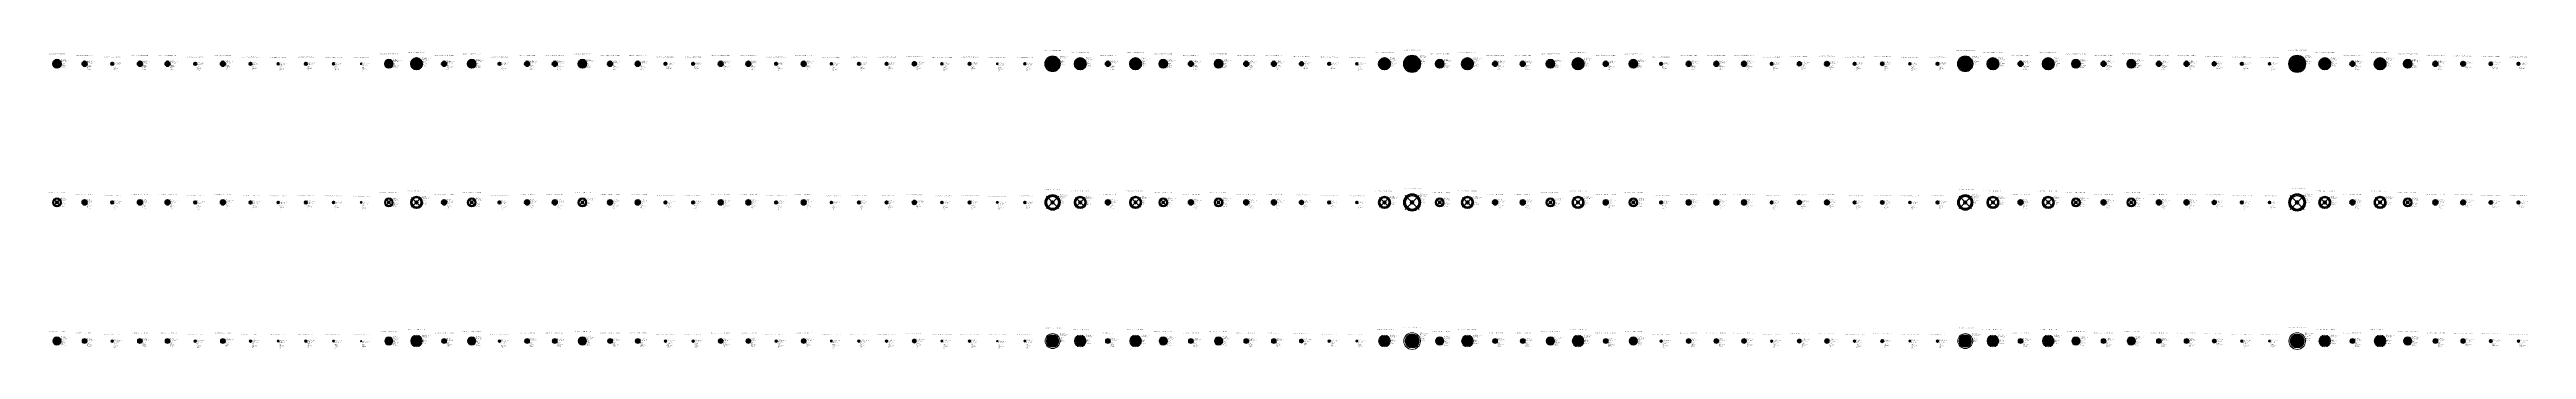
# Model space of a CAD drawing. Header units: metres. Extents: x -13 to 4465, y -15 to 526.
import ezdxf

# ---------------------------------------------------------------- set-up
doc = ezdxf.new("R2010")
doc.units = ezdxf.units.M
for name, color, linetype, lineweight in [('B-GV-GR-BOOM-T18', 7, 'Continuous', 18), ('B-GV-GR-BOOM_KROON-G', 90, 'Continuous', 18), ('B-GV-GR-BOOM_KROON-V', 92, 'Continuous', 18), ('B-GV-GR-BOOM_OBSTAKELVRIJ_BOVENGRONDS-G', 10, 'Continuous', 18), ('B-GV-GR-BOOM_OBSTAKELVRIJ_ONDERGRONDS-A', 142, 'Continuous', 18), ('B-GV-GR-BOOM_OBSTAKELVRIJ_ONDERGRONDS-G', 142, 'Continuous', 18), ('B-GV-GR-BOOM_STABILITEITSKLUIT-A', 12, 'Continuous', 18), ('B-GV-GR-BOOM_STABILITEITSKLUIT-G', 10, 'Continuous', 18), ('B-GV-GR-BOOM_STAMPOSITIE-G', 7, 'Continuous', 18), ('N-GV-GR-BOOM-T18', 7, 'Continuous', 18), ('N-GV-GR-BOOM_KROON-G', 90, 'Continuous', 35), ('N-GV-GR-BOOM_KROON-V', 92, 'Continuous', 18), ('N-GV-GR-BOOM_OBSTAKELVRIJ_BOVENGRONDS-G', 10, 'Continuous', 35), ('N-GV-GR-BOOM_OBSTAKELVRIJ_ONDERGRONDS-A', 142, 'Continuous', 18), ('N-GV-GR-BOOM_OBSTAKELVRIJ_ONDERGRONDS-G', 140, 'Continuous', 35), ('N-GV-GR-BOOM_STABILITEITSKLUIT-A', 12, 'Continuous', 18), ('N-GV-GR-BOOM_STABILITEITSKLUIT-G', 10, 'Continuous', 35), ('N-GV-GR-BOOM_STAMPOSITIE-G', 7, 'Continuous', 35), ('V-GV-GR-BOOM-T18', 7, 'Continuous', 18), ('V-GV-GR-BOOM_KROON-G', 90, 'Continuous', 35), ('V-GV-GR-BOOM_OBSTAKELVRIJ_BOVENGRONDS-G', 10, 'Continuous', 35), ('V-GV-GR-BOOM_OBSTAKELVRIJ_ONDERGRONDS-A', 142, 'Continuous', 18), ('V-GV-GR-BOOM_OBSTAKELVRIJ_ONDERGRONDS-G', 140, 'Continuous', 35), ('V-GV-GR-BOOM_STABILITEITSKLUIT-A', 12, 'Continuous', 18), ('V-GV-GR-BOOM_STABILITEITSKLUIT-G', 10, 'Continuous', 35), ('V-GV-GR-BOOM_STAMPOSITIE-G', 7, 'Continuous', 35)]:
    doc.layers.add(name, color=color, linetype=linetype, lineweight=lineweight)
doc.styles.add('NLCS-ISO', font='NLCS-ISO.ttf')
pattern_1 = [(135, (0, 0), (-0.141421, -0.141421), [])]
pattern_2 = [(45, (0, 0), (-0.176777, 0.176777), [])]
pattern_3 = [(135, (-50, 0), (-0.14142136, -0.14142136), [])]
pattern_4 = [(45, (-50, 0), (-0.1767767, 0.1767767), [])]
pattern_5 = [(135, (-100, 0), (-0.14142136, -0.14142136), [])]
pattern_6 = [(45, (-100, 0), (-0.1767767, 0.1767767), [])]
pattern_7 = [(135, (-150, 0), (-0.14142136, -0.14142136), [])]
pattern_8 = [(45, (-150, 0), (-0.1767767, 0.1767767), [])]
pattern_9 = [(135, (-200, 0), (-0.14142136, -0.14142136), [])]
pattern_10 = [(45, (-200, 0), (-0.1767767, 0.1767767), [])]
pattern_11 = [(135, (-250, 0), (-0.14142136, -0.14142136), [])]
pattern_12 = [(45, (-250, 0), (-0.1767767, 0.1767767), [])]
pattern_13 = [(135, (-300, 0), (-0.14142136, -0.14142136), [])]
pattern_14 = [(45, (-300, 0), (-0.1767767, 0.1767767), [])]
pattern_15 = [(135, (-350, 0), (-0.14142136, -0.14142136), [])]
pattern_16 = [(45, (-350, 0), (-0.1767767, 0.1767767), [])]
pattern_17 = [(135, (-400, 0), (-0.14142136, -0.14142136), [])]
pattern_18 = [(45, (-400, 0), (-0.1767767, 0.1767767), [])]
pattern_19 = [(135, (-450, 0), (-0.14142136, -0.14142136), [])]
pattern_20 = [(45, (-450, 0), (-0.1767767, 0.1767767), [])]
pattern_21 = [(135, (-500, 0), (-0.14142136, -0.14142136), [])]
pattern_22 = [(45, (-500, 0), (-0.1767767, 0.1767767), [])]
pattern_23 = [(135, (-550, 0), (-0.141421356, -0.141421356), [])]
pattern_24 = [(45, (-550, 0), (-0.1767767, 0.1767767), [])]
pattern_25 = [(135, (-600, 0), (-0.141421356, -0.141421356), [])]
pattern_26 = [(45, (-600, 0), (-0.1767767, 0.1767767), [])]
pattern_27 = [(135, (-650, 0), (-0.141421356, -0.141421356), [])]
pattern_28 = [(45, (-650, 0), (-0.1767767, 0.1767767), [])]
pattern_29 = [(135, (-700, 0), (-0.141421356, -0.141421356), [])]
pattern_30 = [(45, (-700, 0), (-0.176776695, 0.176776695), [])]
pattern_31 = [(135, (-750, 0), (-0.141421356, -0.141421356), [])]
pattern_32 = [(45, (-750, 0), (-0.176776695, 0.176776695), [])]
pattern_33 = [(135, (-800, 0), (-0.141421356, -0.141421356), [])]
pattern_34 = [(45, (-800, 0), (-0.176776695, 0.176776695), [])]
pattern_35 = [(135, (-850, 0), (-0.141421356, -0.141421356), [])]
pattern_36 = [(45, (-850, 0), (-0.176776695, 0.176776695), [])]
pattern_37 = [(135, (-900, 0), (-0.141421356, -0.141421356), [])]
pattern_38 = [(45, (-900, 0), (-0.176776695, 0.176776695), [])]
pattern_39 = [(135, (-950, 0), (-0.141421356, -0.141421356), [])]
pattern_40 = [(45, (-950, 0), (-0.176776695, 0.176776695), [])]
pattern_41 = [(135, (-1000, 0), (-0.141421356, -0.141421356), [])]
pattern_42 = [(45, (-1000, 0), (-0.176776695, 0.176776695), [])]
pattern_43 = [(135, (-1050, 0), (-0.141421356, -0.141421356), [])]
pattern_44 = [(45, (-1050, 0), (-0.176776695, 0.176776695), [])]
pattern_45 = [(135, (-1100, 0), (-0.141421356, -0.141421356), [])]
pattern_46 = [(45, (-1100, 0), (-0.176776695, 0.176776695), [])]
pattern_47 = [(135, (-1150, 0), (-0.141421356, -0.141421356), [])]
pattern_48 = [(45, (-1150, 0), (-0.176776695, 0.176776695), [])]
pattern_49 = [(135, (-1200, 0), (-0.141421356, -0.141421356), [])]
pattern_50 = [(45, (-1200, 0), (-0.176776695, 0.176776695), [])]
pattern_51 = [(135, (-1250, 0), (-0.141421356, -0.141421356), [])]
pattern_52 = [(45, (-1250, 0), (-0.176776695, 0.176776695), [])]
pattern_53 = [(135, (-1300, 0), (-0.141421356, -0.141421356), [])]
pattern_54 = [(45, (-1300, 0), (-0.176776695, 0.176776695), [])]
pattern_55 = [(135, (-1350, 0), (-0.141421356, -0.141421356), [])]
pattern_56 = [(45, (-1350, 0), (-0.176776695, 0.176776695), [])]
pattern_57 = [(135, (-1400, 0), (-0.141421356, -0.141421356), [])]
pattern_58 = [(45, (-1400, 0), (-0.176776695, 0.176776695), [])]
pattern_59 = [(135, (-1450, 0), (-0.141421356, -0.141421356), [])]
pattern_60 = [(45, (-1450, 0), (-0.176776695, 0.176776695), [])]
pattern_61 = [(135, (-1500, 0), (-0.141421356, -0.141421356), [])]
pattern_62 = [(45, (-1500, 0), (-0.176776695, 0.176776695), [])]
pattern_63 = [(135, (-1550, 0), (-0.141421356, -0.141421356), [])]
pattern_64 = [(45, (-1550, 0), (-0.176776695, 0.176776695), [])]
pattern_65 = [(135, (-1600, 0), (-0.141421356, -0.141421356), [])]
pattern_66 = [(45, (-1600, 0), (-0.176776695, 0.176776695), [])]
pattern_67 = [(135, (-1650, 0), (-0.141421356, -0.141421356), [])]
pattern_68 = [(45, (-1650, 0), (-0.176776695, 0.176776695), [])]
pattern_69 = [(135, (-1700, 0), (-0.141421356, -0.141421356), [])]
pattern_70 = [(45, (-1700, 0), (-0.176776695, 0.176776695), [])]
pattern_71 = [(135, (-1750, 0), (-0.141421356, -0.141421356), [])]
pattern_72 = [(45, (-1750, 0), (-0.176776695, 0.176776695), [])]
pattern_73 = [(135, (-1800, 0), (-0.141421356, -0.141421356), [])]
pattern_74 = [(45, (-1800, 0), (-0.176776695, 0.176776695), [])]
pattern_75 = [(135, (-1850, 0), (-0.141421356, -0.141421356), [])]
pattern_76 = [(45, (-1850, 0), (-0.176776695, 0.176776695), [])]
pattern_77 = [(135, (-1900, 0), (-0.141421356, -0.141421356), [])]
pattern_78 = [(45, (-1900, 0), (-0.176776695, 0.176776695), [])]
pattern_79 = [(135, (-1950, 0), (-0.141421356, -0.141421356), [])]
pattern_80 = [(45, (-1950, 0), (-0.176776695, 0.176776695), [])]
pattern_81 = [(135, (-2000, 0), (-0.141421356, -0.141421356), [])]
pattern_82 = [(45, (-2000, 0), (-0.176776695, 0.176776695), [])]
pattern_83 = [(135, (-2050, 0), (-0.141421356, -0.141421356), [])]
pattern_84 = [(45, (-2050, 0), (-0.176776695, 0.176776695), [])]
pattern_85 = [(135, (-2100, 0), (-0.141421356, -0.141421356), [])]
pattern_86 = [(45, (-2100, 0), (-0.176776695, 0.176776695), [])]
pattern_87 = [(135, (-2150, 0), (-0.141421356, -0.141421356), [])]
pattern_88 = [(45, (-2150, 0), (-0.176776695, 0.176776695), [])]
pattern_89 = [(135, (-2200, 0), (-0.141421356, -0.141421356), [])]
pattern_90 = [(45, (-2200, 0), (-0.176776695, 0.176776695), [])]
pattern_91 = [(135, (-2250, 0), (-0.141421356, -0.141421356), [])]
pattern_92 = [(45, (-2250, 0), (-0.176776695, 0.176776695), [])]
pattern_93 = [(135, (-2300, 0), (-0.141421356, -0.141421356), [])]
pattern_94 = [(45, (-2300, 0), (-0.176776695, 0.176776695), [])]
pattern_95 = [(135, (-2350, 0), (-0.141421356, -0.141421356), [])]
pattern_96 = [(45, (-2350, 0), (-0.176776695, 0.176776695), [])]
pattern_97 = [(135, (-2400, 0), (-0.141421356, -0.141421356), [])]
pattern_98 = [(45, (-2400, 0), (-0.176776695, 0.176776695), [])]
pattern_99 = [(135, (-2450, 0), (-0.141421356, -0.141421356), [])]
pattern_100 = [(45, (-2450, 0), (-0.176776695, 0.176776695), [])]
pattern_101 = [(135, (-2500, 0), (-0.141421356, -0.141421356), [])]
pattern_102 = [(45, (-2500, 0), (-0.176776695, 0.176776695), [])]
pattern_103 = [(135, (-2550, 0), (-0.141421356, -0.141421356), [])]
pattern_104 = [(45, (-2550, 0), (-0.176776695, 0.176776695), [])]
pattern_105 = [(135, (-2600, 0), (-0.141421356, -0.141421356), [])]
pattern_106 = [(45, (-2600, 0), (-0.176776695, 0.176776695), [])]
pattern_107 = [(135, (-2650, 0), (-0.141421356, -0.141421356), [])]
pattern_108 = [(45, (-2650, 0), (-0.176776695, 0.176776695), [])]
pattern_109 = [(135, (-2700, 0), (-0.141421356, -0.141421356), [])]
pattern_110 = [(45, (-2700, 0), (-0.176776695, 0.176776695), [])]
pattern_111 = [(135, (-2750, 0), (-0.141421356, -0.141421356), [])]
pattern_112 = [(45, (-2750, 0), (-0.176776695, 0.176776695), [])]
pattern_113 = [(135, (-2800, 0), (-0.141421356, -0.141421356), [])]
pattern_114 = [(45, (-2800, 0), (-0.176776695, 0.176776695), [])]
pattern_115 = [(135, (-2850, 0), (-0.141421356, -0.141421356), [])]
pattern_116 = [(45, (-2850, 0), (-0.176776695, 0.176776695), [])]
pattern_117 = [(135, (-2900, 0), (-0.141421356, -0.141421356), [])]
pattern_118 = [(45, (-2900, 0), (-0.176776695, 0.176776695), [])]
pattern_119 = [(135, (-2950, 0), (-0.141421356, -0.141421356), [])]
pattern_120 = [(45, (-2950, 0), (-0.176776695, 0.176776695), [])]
pattern_121 = [(135, (-3000, 0), (-0.141421356, -0.141421356), [])]
pattern_122 = [(45, (-3000, 0), (-0.176776695, 0.176776695), [])]
pattern_123 = [(135, (-3050, 0), (-0.141421356, -0.141421356), [])]
pattern_124 = [(45, (-3050, 0), (-0.176776695, 0.176776695), [])]
pattern_125 = [(135, (-3100, 0), (-0.141421356, -0.141421356), [])]
pattern_126 = [(45, (-3100, 0), (-0.176776695, 0.176776695), [])]
pattern_127 = [(135, (-3150, 0), (-0.141421356, -0.141421356), [])]
pattern_128 = [(45, (-3150, 0), (-0.176776695, 0.176776695), [])]
pattern_129 = [(135, (-3200, 0), (-0.141421356, -0.141421356), [])]
pattern_130 = [(45, (-3200, 0), (-0.176776695, 0.176776695), [])]
pattern_131 = [(135, (-3250, 0), (-0.141421356, -0.141421356), [])]
pattern_132 = [(45, (-3250, 0), (-0.176776695, 0.176776695), [])]
pattern_133 = [(135, (-3300, 0), (-0.141421356, -0.141421356), [])]
pattern_134 = [(45, (-3300, 0), (-0.176776695, 0.176776695), [])]
pattern_135 = [(135, (-3350, 0), (-0.141421356, -0.141421356), [])]
pattern_136 = [(45, (-3350, 0), (-0.176776695, 0.176776695), [])]
pattern_137 = [(135, (-3400, 0), (-0.141421356, -0.141421356), [])]
pattern_138 = [(45, (-3400, 0), (-0.176776695, 0.176776695), [])]
pattern_139 = [(135, (-3450, 0), (-0.141421356, -0.141421356), [])]
pattern_140 = [(45, (-3450, 0), (-0.176776695, 0.176776695), [])]
pattern_141 = [(135, (-3500, 0), (-0.141421356, -0.141421356), [])]
pattern_142 = [(45, (-3500, 0), (-0.176776695, 0.176776695), [])]
pattern_143 = [(135, (-3550, 0), (-0.141421356, -0.141421356), [])]
pattern_144 = [(45, (-3550, 0), (-0.176776695, 0.176776695), [])]
pattern_145 = [(135, (-3600, 0), (-0.141421356, -0.141421356), [])]
pattern_146 = [(45, (-3600, 0), (-0.176776695, 0.176776695), [])]
pattern_147 = [(135, (-3650, 0), (-0.141421356, -0.141421356), [])]
pattern_148 = [(45, (-3650, 0), (-0.176776695, 0.176776695), [])]
pattern_149 = [(135, (-3700, 0), (-0.141421356, -0.141421356), [])]
pattern_150 = [(45, (-3700, 0), (-0.176776695, 0.176776695), [])]
pattern_151 = [(135, (-3750, 0), (-0.141421356, -0.141421356), [])]
pattern_152 = [(45, (-3750, 0), (-0.176776695, 0.176776695), [])]
pattern_153 = [(135, (-3800, 0), (-0.141421356, -0.141421356), [])]
pattern_154 = [(45, (-3800, 0), (-0.176776695, 0.176776695), [])]
pattern_155 = [(135, (-3850, 0), (-0.141421356, -0.141421356), [])]
pattern_156 = [(45, (-3850, 0), (-0.176776695, 0.176776695), [])]
pattern_157 = [(135, (-3900, 0), (-0.141421356, -0.141421356), [])]
pattern_158 = [(45, (-3900, 0), (-0.176776695, 0.176776695), [])]
pattern_159 = [(135, (-3950, 0), (-0.141421356, -0.141421356), [])]
pattern_160 = [(45, (-3950, 0), (-0.176776695, 0.176776695), [])]
pattern_161 = [(135, (-4000, 0), (-0.141421356, -0.141421356), [])]
pattern_162 = [(45, (-4000, 0), (-0.176776695, 0.176776695), [])]
pattern_163 = [(135, (-4050, 0), (-0.141421356, -0.141421356), [])]
pattern_164 = [(45, (-4050, 0), (-0.176776695, 0.176776695), [])]
pattern_165 = [(135, (-4100, 0), (-0.141421356, -0.141421356), [])]
pattern_166 = [(45, (-4100, 0), (-0.176776695, 0.176776695), [])]
pattern_167 = [(135, (-4150, 0), (-0.141421356, -0.141421356), [])]
pattern_168 = [(45, (-4150, 0), (-0.176776695, 0.176776695), [])]
pattern_169 = [(135, (-4200, 0), (-0.141421356, -0.141421356), [])]
pattern_170 = [(45, (-4200, 0), (-0.176776695, 0.176776695), [])]
pattern_171 = [(135, (-4250, 0), (-0.141421356, -0.141421356), [])]
pattern_172 = [(45, (-4250, 0), (-0.176776695, 0.176776695), [])]
pattern_173 = [(135, (-4300, 0), (-0.141421356, -0.141421356), [])]
pattern_174 = [(45, (-4300, 0), (-0.176776695, 0.176776695), [])]
pattern_175 = [(135, (-4350, 0), (-0.141421356, -0.141421356), [])]
pattern_176 = [(45, (-4350, 0), (-0.176776695, 0.176776695), [])]
pattern_177 = [(135, (-4400, 0), (-0.141421356, -0.141421356), [])]
pattern_178 = [(45, (-4400, 0), (-0.176776695, 0.176776695), [])]
pattern_179 = [(135, (-4450, 0), (-0.141421356, -0.141421356), [])]
pattern_180 = [(45, (-4450, 0), (-0.176776695, 0.176776695), [])]

# ---------------------------------------------------------------- blocks, each defined once
blk = doc.blocks.new('SGR-BOOM_10JR_1E GROOTTE_BREED_SNEL')
at = {"layer": 'N-GV-GR-BOOM_KROON-V'}
h = blk.add_hatch(color=256, dxfattribs=at)
edge = h.paths.add_edge_path(flags=0)
edge.add_arc((0, 0), 6.25, 0, 360)
at = {"layer": 'N-GV-GR-BOOM_OBSTAKELVRIJ_ONDERGRONDS-A'}
h = blk.add_hatch(dxfattribs=at)
h.set_pattern_fill('AGR-OBSTAKELVRIJ_ONDERGRONDS-SO', color=256, style=0, pattern_type=2)
h.set_pattern_definition(pattern_1)
edge = h.paths.add_edge_path()
edge.add_arc((0, 0), 2, 0, 360)
at = {"layer": 'N-GV-GR-BOOM_STABILITEITSKLUIT-A'}
h = blk.add_hatch(dxfattribs=at)
h.set_pattern_fill('AGR-STABILITEITSKLUIT-SO', color=256, style=0, pattern_type=2)
h.set_pattern_definition(pattern_2)
edge = h.paths.add_edge_path()
edge.add_arc((0, 0), 2, 0, 360)
at = {"layer": 'N-GV-GR-BOOM_KROON-G'}
blk.add_circle((0, 0), 6.25, dxfattribs=at)
at = {"layer": 'N-GV-GR-BOOM_OBSTAKELVRIJ_BOVENGRONDS-G'}
blk.add_circle((0, 0), 7.5, dxfattribs=at)
at = {"layer": 'N-GV-GR-BOOM_OBSTAKELVRIJ_ONDERGRONDS-G'}
blk.add_circle((0, 0), 2, dxfattribs=at)
at = {"layer": 'N-GV-GR-BOOM_STABILITEITSKLUIT-G'}
blk.add_circle((0, 0), 2, dxfattribs=at)
at = {"layer": 'N-GV-GR-BOOM_STAMPOSITIE-G'}
for p, q in [((-0.15, 0), (0.15, 0)), ((0, 0.15), (0, -0.15))]:
    blk.add_line(p, q, dxfattribs=at)
at = {"layer": 'N-GV-GR-BOOM-T18', "style": 'NLCS-ISO'}
for tag, p in [('BKV', (7.5, 7.5)), ('Kroonprojectie', (7.5, 6)), ('DWR Grondwaterprofiel', (7.5, 4.5)), ('DWR Hangwaterprofiel', (7.5, 3)), ('Boomgrootte', (7.5, 0)), ('Beoogde omloop', (7.5, -1.5)), ('Groeitype', (7.5, -3)), ('Kroontype', (7.5, -4.5)), ('Boomhoogteklasse', (7.5, -6)), ('Boomkroonvolumeklasse', (7.5, -7.5))]:
    blk.add_attdef(tag, p, '', height=0.9, dxfattribs=at)
blk = doc.blocks.new('SGR-BOOM_10JR_1E GROOTTE_NORMAAL_SNEL')
at = {"layer": 'N-GV-GR-BOOM_KROON-V'}
h = blk.add_hatch(color=256, dxfattribs=at)
edge = h.paths.add_edge_path(flags=0)
edge.add_arc((0, 0), 3.75, 0, 360)
at = {"layer": 'N-GV-GR-BOOM_OBSTAKELVRIJ_ONDERGRONDS-A'}
h = blk.add_hatch(dxfattribs=at)
h.set_pattern_fill('AGR-OBSTAKELVRIJ_ONDERGRONDS-SO', color=256, style=0, pattern_type=2)
h.set_pattern_definition(pattern_3)
edge = h.paths.add_edge_path()
edge.add_arc((0, 0), 1.5, 0, 360)
at = {"layer": 'N-GV-GR-BOOM_STABILITEITSKLUIT-A'}
h = blk.add_hatch(dxfattribs=at)
h.set_pattern_fill('AGR-STABILITEITSKLUIT-SO', color=256, style=0, pattern_type=2)
h.set_pattern_definition(pattern_4)
edge = h.paths.add_edge_path()
edge.add_arc((0, 0), 1.5, 0, 360)
at = {"layer": 'N-GV-GR-BOOM_KROON-G'}
blk.add_circle((0, 0), 3.75, dxfattribs=at)
at = {"layer": 'N-GV-GR-BOOM_OBSTAKELVRIJ_BOVENGRONDS-G'}
blk.add_circle((0, 0), 4.5, dxfattribs=at)
at = {"layer": 'N-GV-GR-BOOM_OBSTAKELVRIJ_ONDERGRONDS-G'}
blk.add_circle((0, 0), 1.5, dxfattribs=at)
at = {"layer": 'N-GV-GR-BOOM_STABILITEITSKLUIT-G'}
blk.add_circle((0, 0), 1.5, dxfattribs=at)
at = {"layer": 'N-GV-GR-BOOM_STAMPOSITIE-G'}
for p, q in [((-0.15, 0), (0.15, 0)), ((0, 0.15), (0, -0.15))]:
    blk.add_line(p, q, dxfattribs=at)
at = {"layer": 'N-GV-GR-BOOM-T18', "style": 'NLCS-ISO'}
for tag, p in [('BKV', (4.5, 4.5)), ('Kroonprojectie', (4.5, 3)), ('DWR Grondwaterprofiel', (4.5, 1.5)), ('DWR Hangwaterprofiel', (4.5, 0)), ('Boomgrootte', (4.5, -3)), ('Beoogde omloop', (4.5, -4.5)), ('Groeitype', (4.5, -6)), ('Kroontype', (4.5, -7.5)), ('Boomhoogteklasse', (4.5, -9)), ('Boomkroonvolumeklasse', (4.5, -10.5))]:
    blk.add_attdef(tag, p, '', height=0.9, dxfattribs=at)
blk = doc.blocks.new('SGR-BOOM_10JR_1E GROOTTE_SMAL_SNEL')
at = {"layer": 'N-GV-GR-BOOM_KROON-V'}
h = blk.add_hatch(color=256, dxfattribs=at)
edge = h.paths.add_edge_path(flags=0)
edge.add_arc((0, 0), 2, 0, 360)
at = {"layer": 'N-GV-GR-BOOM_OBSTAKELVRIJ_ONDERGRONDS-A'}
h = blk.add_hatch(dxfattribs=at)
h.set_pattern_fill('AGR-OBSTAKELVRIJ_ONDERGRONDS-SO', color=256, style=0, pattern_type=2)
h.set_pattern_definition(pattern_5)
edge = h.paths.add_edge_path()
edge.add_arc((0, 0), 1.25, 0, 360)
at = {"layer": 'N-GV-GR-BOOM_STABILITEITSKLUIT-A'}
h = blk.add_hatch(dxfattribs=at)
h.set_pattern_fill('AGR-STABILITEITSKLUIT-SO', color=256, style=0, pattern_type=2)
h.set_pattern_definition(pattern_6)
edge = h.paths.add_edge_path()
edge.add_arc((0, 0), 1.25, 0, 360)
at = {"layer": 'N-GV-GR-BOOM_KROON-G'}
blk.add_circle((0, 0), 2, dxfattribs=at)
at = {"layer": 'N-GV-GR-BOOM_OBSTAKELVRIJ_BOVENGRONDS-G'}
blk.add_circle((0, 0), 2.4, dxfattribs=at)
at = {"layer": 'N-GV-GR-BOOM_OBSTAKELVRIJ_ONDERGRONDS-G'}
blk.add_circle((0, 0), 1.25, dxfattribs=at)
at = {"layer": 'N-GV-GR-BOOM_STABILITEITSKLUIT-G'}
blk.add_circle((0, 0), 1.25, dxfattribs=at)
at = {"layer": 'N-GV-GR-BOOM_STAMPOSITIE-G'}
for p, q in [((-0.15, 0), (0.15, 0)), ((0, 0.15), (0, -0.15))]:
    blk.add_line(p, q, dxfattribs=at)
at = {"layer": 'N-GV-GR-BOOM-T18', "style": 'NLCS-ISO'}
for tag, p in [('BKV', (2.4, 2.4)), ('Kroonprojectie', (2.4, 0.9)), ('DWR Grondwaterprofiel', (2.4, -0.6)), ('DWR Hangwaterprofiel', (2.4, -2.1)), ('Boomgrootte', (2.4, -5.1)), ('Beoogde omloop', (2.4, -6.6)), ('Groeitype', (2.4, -8.1)), ('Kroontype', (2.4, -9.6)), ('Boomhoogteklasse', (2.4, -11.1)), ('Boomkroonvolumeklasse', (2.4, -12.6))]:
    blk.add_attdef(tag, p, '', height=0.9, dxfattribs=at)
blk = doc.blocks.new('SGR-BOOM_10JR_2E GROOTTE_BREED_SNEL')
at = {"layer": 'N-GV-GR-BOOM_KROON-V'}
h = blk.add_hatch(color=256, dxfattribs=at)
edge = h.paths.add_edge_path(flags=0)
edge.add_arc((0, 0), 3.75, 0, 360)
at = {"layer": 'N-GV-GR-BOOM_OBSTAKELVRIJ_ONDERGRONDS-A'}
h = blk.add_hatch(dxfattribs=at)
h.set_pattern_fill('AGR-OBSTAKELVRIJ_ONDERGRONDS-SO', color=256, style=0, pattern_type=2)
h.set_pattern_definition(pattern_7)
edge = h.paths.add_edge_path()
edge.add_arc((0, 0), 1.5, 0, 360)
at = {"layer": 'N-GV-GR-BOOM_STABILITEITSKLUIT-A'}
h = blk.add_hatch(dxfattribs=at)
h.set_pattern_fill('AGR-STABILITEITSKLUIT-SO', color=256, style=0, pattern_type=2)
h.set_pattern_definition(pattern_8)
edge = h.paths.add_edge_path()
edge.add_arc((0, 0), 1.5, 0, 360)
at = {"layer": 'N-GV-GR-BOOM_KROON-G'}
blk.add_circle((0, 0), 3.75, dxfattribs=at)
at = {"layer": 'N-GV-GR-BOOM_OBSTAKELVRIJ_BOVENGRONDS-G'}
blk.add_circle((0, 0), 4.5, dxfattribs=at)
at = {"layer": 'N-GV-GR-BOOM_OBSTAKELVRIJ_ONDERGRONDS-G'}
blk.add_circle((0, 0), 1.5, dxfattribs=at)
at = {"layer": 'N-GV-GR-BOOM_STABILITEITSKLUIT-G'}
blk.add_circle((0, 0), 1.5, dxfattribs=at)
at = {"layer": 'N-GV-GR-BOOM_STAMPOSITIE-G'}
for p, q in [((-0.15, 0), (0.15, 0)), ((0, 0.15), (0, -0.15))]:
    blk.add_line(p, q, dxfattribs=at)
at = {"layer": 'N-GV-GR-BOOM-T18', "style": 'NLCS-ISO'}
for tag, p in [('BKV', (4.5, 4.5)), ('Kroonprojectie', (4.5, 3)), ('DWR Grondwaterprofiel', (4.5, 1.5)), ('DWR Hangwaterprofiel', (4.5, 0)), ('Boomgrootte', (4.5, -3)), ('Beoogde omloop', (4.5, -4.5)), ('Groeitype', (4.5, -6)), ('Kroontype', (4.5, -7.5)), ('Boomhoogteklasse', (4.5, -9)), ('Boomkroonvolumeklasse', (4.5, -10.5))]:
    blk.add_attdef(tag, p, '', height=0.9, dxfattribs=at)
blk = doc.blocks.new('SGR-BOOM_10JR_2E GROOTTE_NORMAAL_SNEL')
at = {"layer": 'N-GV-GR-BOOM_KROON-V'}
h = blk.add_hatch(color=256, dxfattribs=at)
edge = h.paths.add_edge_path(flags=0)
edge.add_arc((0, 0), 3.75, 0, 360)
at = {"layer": 'N-GV-GR-BOOM_OBSTAKELVRIJ_ONDERGRONDS-A'}
h = blk.add_hatch(dxfattribs=at)
h.set_pattern_fill('AGR-OBSTAKELVRIJ_ONDERGRONDS-SO', color=256, style=0, pattern_type=2)
h.set_pattern_definition(pattern_9)
edge = h.paths.add_edge_path()
edge.add_arc((0, 0), 1.25, 0, 360)
at = {"layer": 'N-GV-GR-BOOM_STABILITEITSKLUIT-A'}
h = blk.add_hatch(dxfattribs=at)
h.set_pattern_fill('AGR-STABILITEITSKLUIT-SO', color=256, style=0, pattern_type=2)
h.set_pattern_definition(pattern_10)
edge = h.paths.add_edge_path()
edge.add_arc((0, 0), 1.25, 0, 360)
at = {"layer": 'N-GV-GR-BOOM_KROON-G'}
blk.add_circle((0, 0), 3.75, dxfattribs=at)
at = {"layer": 'N-GV-GR-BOOM_OBSTAKELVRIJ_BOVENGRONDS-G'}
blk.add_circle((0, 0), 4.5, dxfattribs=at)
at = {"layer": 'N-GV-GR-BOOM_OBSTAKELVRIJ_ONDERGRONDS-G'}
blk.add_circle((0, 0), 1.25, dxfattribs=at)
at = {"layer": 'N-GV-GR-BOOM_STABILITEITSKLUIT-G'}
blk.add_circle((0, 0), 1.25, dxfattribs=at)
at = {"layer": 'N-GV-GR-BOOM_STAMPOSITIE-G'}
for p, q in [((-0.15, 0), (0.15, 0)), ((0, 0.15), (0, -0.15))]:
    blk.add_line(p, q, dxfattribs=at)
at = {"layer": 'N-GV-GR-BOOM-T18', "style": 'NLCS-ISO'}
for tag, p in [('BKV', (4.5, 4.5)), ('Kroonprojectie', (4.5, 3)), ('DWR Grondwaterprofiel', (4.5, 1.5)), ('DWR Hangwaterprofiel', (4.5, 0)), ('Boomgrootte', (4.5, -3)), ('Beoogde omloop', (4.5, -4.5)), ('Groeitype', (4.5, -6)), ('Kroontype', (4.5, -7.5)), ('Boomhoogteklasse', (4.5, -9)), ('Boomkroonvolumeklasse', (4.5, -10.5))]:
    blk.add_attdef(tag, p, '', height=0.9, dxfattribs=at)
blk = doc.blocks.new('SGR-BOOM_10JR_2E GROOTTE_SMAL_SNEL')
at = {"layer": 'N-GV-GR-BOOM_KROON-V'}
h = blk.add_hatch(color=256, dxfattribs=at)
edge = h.paths.add_edge_path(flags=0)
edge.add_arc((0, 0), 2, 0, 360)
at = {"layer": 'N-GV-GR-BOOM_OBSTAKELVRIJ_ONDERGRONDS-A'}
h = blk.add_hatch(dxfattribs=at)
h.set_pattern_fill('AGR-OBSTAKELVRIJ_ONDERGRONDS-SO', color=256, style=0, pattern_type=2)
h.set_pattern_definition(pattern_11)
edge = h.paths.add_edge_path()
edge.add_arc((0, 0), 1, 0, 360)
at = {"layer": 'N-GV-GR-BOOM_STABILITEITSKLUIT-A'}
h = blk.add_hatch(dxfattribs=at)
h.set_pattern_fill('AGR-STABILITEITSKLUIT-SO', color=256, style=0, pattern_type=2)
h.set_pattern_definition(pattern_12)
edge = h.paths.add_edge_path()
edge.add_arc((0, 0), 1, 0, 360)
at = {"layer": 'N-GV-GR-BOOM_KROON-G'}
blk.add_circle((0, 0), 2, dxfattribs=at)
at = {"layer": 'N-GV-GR-BOOM_OBSTAKELVRIJ_BOVENGRONDS-G'}
blk.add_circle((0, 0), 2.4, dxfattribs=at)
at = {"layer": 'N-GV-GR-BOOM_OBSTAKELVRIJ_ONDERGRONDS-G'}
blk.add_circle((0, 0), 1, dxfattribs=at)
at = {"layer": 'N-GV-GR-BOOM_STABILITEITSKLUIT-G'}
blk.add_circle((0, 0), 1, dxfattribs=at)
at = {"layer": 'N-GV-GR-BOOM_STAMPOSITIE-G'}
for p, q in [((-0.15, 0), (0.15, 0)), ((0, 0.15), (0, -0.15))]:
    blk.add_line(p, q, dxfattribs=at)
at = {"layer": 'N-GV-GR-BOOM-T18', "style": 'NLCS-ISO'}
for tag, p in [('BKV', (2.4, 2.4)), ('Kroonprojectie', (2.4, 0.9)), ('DWR Grondwaterprofiel', (2.4, -0.6)), ('DWR Hangwaterprofiel', (2.4, -2.1)), ('Boomgrootte', (2.4, -5.1)), ('Beoogde omloop', (2.4, -6.6)), ('Groeitype', (2.4, -8.1)), ('Kroontype', (2.4, -9.6)), ('Boomhoogteklasse', (2.4, -11.1)), ('Boomkroonvolumeklasse', (2.4, -12.6))]:
    blk.add_attdef(tag, p, '', height=0.9, dxfattribs=at)
blk = doc.blocks.new('SGR-BOOM_10JR_3E GROOTTE_BREED_SNEL')
at = {"layer": 'N-GV-GR-BOOM_KROON-V'}
h = blk.add_hatch(color=256, dxfattribs=at)
edge = h.paths.add_edge_path(flags=0)
edge.add_arc((0, 0), 3.75, 0, 360)
at = {"layer": 'N-GV-GR-BOOM_OBSTAKELVRIJ_ONDERGRONDS-A'}
h = blk.add_hatch(dxfattribs=at)
h.set_pattern_fill('AGR-OBSTAKELVRIJ_ONDERGRONDS-SO', color=256, style=0, pattern_type=2)
h.set_pattern_definition(pattern_13)
edge = h.paths.add_edge_path()
edge.add_arc((0, 0), 1.25, 0, 360)
at = {"layer": 'N-GV-GR-BOOM_STABILITEITSKLUIT-A'}
h = blk.add_hatch(dxfattribs=at)
h.set_pattern_fill('AGR-STABILITEITSKLUIT-SO', color=256, style=0, pattern_type=2)
h.set_pattern_definition(pattern_14)
edge = h.paths.add_edge_path()
edge.add_arc((0, 0), 1.25, 0, 360)
at = {"layer": 'N-GV-GR-BOOM_KROON-G'}
blk.add_circle((0, 0), 3.75, dxfattribs=at)
at = {"layer": 'N-GV-GR-BOOM_OBSTAKELVRIJ_BOVENGRONDS-G'}
blk.add_circle((0, 0), 4.5, dxfattribs=at)
at = {"layer": 'N-GV-GR-BOOM_OBSTAKELVRIJ_ONDERGRONDS-G'}
blk.add_circle((0, 0), 1.25, dxfattribs=at)
at = {"layer": 'N-GV-GR-BOOM_STABILITEITSKLUIT-G'}
blk.add_circle((0, 0), 1.25, dxfattribs=at)
at = {"layer": 'N-GV-GR-BOOM_STAMPOSITIE-G'}
for p, q in [((-0.15, 0), (0.15, 0)), ((0, 0.15), (0, -0.15))]:
    blk.add_line(p, q, dxfattribs=at)
at = {"layer": 'N-GV-GR-BOOM-T18', "style": 'NLCS-ISO'}
for tag, p in [('BKV', (4.5, 4.5)), ('Kroonprojectie', (4.5, 3)), ('DWR Grondwaterprofiel', (4.5, 1.5)), ('DWR Hangwaterprofiel', (4.5, 0)), ('Boomgrootte', (4.5, -3)), ('Beoogde omloop', (4.5, -4.5)), ('Groeitype', (4.5, -6)), ('Kroontype', (4.5, -7.5)), ('Boomhoogteklasse', (4.5, -9)), ('Boomkroonvolumeklasse', (4.5, -10.5))]:
    blk.add_attdef(tag, p, '', height=0.9, dxfattribs=at)
blk = doc.blocks.new('SGR-BOOM_10JR_3E GROOTTE_NORMAAL_SNEL')
at = {"layer": 'N-GV-GR-BOOM_KROON-V'}
h = blk.add_hatch(color=256, dxfattribs=at)
edge = h.paths.add_edge_path(flags=0)
edge.add_arc((0, 0), 2, 0, 360)
at = {"layer": 'N-GV-GR-BOOM_OBSTAKELVRIJ_ONDERGRONDS-A'}
h = blk.add_hatch(dxfattribs=at)
h.set_pattern_fill('AGR-OBSTAKELVRIJ_ONDERGRONDS-SO', color=256, style=0, pattern_type=2)
h.set_pattern_definition(pattern_15)
edge = h.paths.add_edge_path()
edge.add_arc((0, 0), 1, 0, 360)
at = {"layer": 'N-GV-GR-BOOM_STABILITEITSKLUIT-A'}
h = blk.add_hatch(dxfattribs=at)
h.set_pattern_fill('AGR-STABILITEITSKLUIT-SO', color=256, style=0, pattern_type=2)
h.set_pattern_definition(pattern_16)
edge = h.paths.add_edge_path()
edge.add_arc((0, 0), 1, 0, 360)
at = {"layer": 'N-GV-GR-BOOM_KROON-G'}
blk.add_circle((0, 0), 2, dxfattribs=at)
at = {"layer": 'N-GV-GR-BOOM_OBSTAKELVRIJ_BOVENGRONDS-G'}
blk.add_circle((0, 0), 2.4, dxfattribs=at)
at = {"layer": 'N-GV-GR-BOOM_OBSTAKELVRIJ_ONDERGRONDS-G'}
blk.add_circle((0, 0), 1, dxfattribs=at)
at = {"layer": 'N-GV-GR-BOOM_STABILITEITSKLUIT-G'}
blk.add_circle((0, 0), 1, dxfattribs=at)
at = {"layer": 'N-GV-GR-BOOM_STAMPOSITIE-G'}
for p, q in [((-0.15, 0), (0.15, 0)), ((0, 0.15), (0, -0.15))]:
    blk.add_line(p, q, dxfattribs=at)
at = {"layer": 'N-GV-GR-BOOM-T18', "style": 'NLCS-ISO'}
for tag, p in [('BKV', (2.4, 2.4)), ('Kroonprojectie', (2.4, 0.9)), ('DWR Grondwaterprofiel', (2.4, -0.6)), ('DWR Hangwaterprofiel', (2.4, -2.1)), ('Boomgrootte', (2.4, -5.1)), ('Beoogde omloop', (2.4, -6.6)), ('Groeitype', (2.4, -8.1)), ('Kroontype', (2.4, -9.6)), ('Boomhoogteklasse', (2.4, -11.1)), ('Boomkroonvolumeklasse', (2.4, -12.6))]:
    blk.add_attdef(tag, p, '', height=0.9, dxfattribs=at)
blk = doc.blocks.new('SGR-BOOM_10JR_3E GROOTTE_SMAL_SNEL')
at = {"layer": 'N-GV-GR-BOOM_KROON-V'}
h = blk.add_hatch(color=256, dxfattribs=at)
edge = h.paths.add_edge_path(flags=0)
edge.add_arc((0, 0), 1.5, 0, 360)
at = {"layer": 'N-GV-GR-BOOM_OBSTAKELVRIJ_ONDERGRONDS-A'}
h = blk.add_hatch(dxfattribs=at)
h.set_pattern_fill('AGR-OBSTAKELVRIJ_ONDERGRONDS-SO', color=256, style=0, pattern_type=2)
h.set_pattern_definition(pattern_17)
edge = h.paths.add_edge_path()
edge.add_arc((0, 0), 1, 0, 360)
at = {"layer": 'N-GV-GR-BOOM_STABILITEITSKLUIT-A'}
h = blk.add_hatch(dxfattribs=at)
h.set_pattern_fill('AGR-STABILITEITSKLUIT-SO', color=256, style=0, pattern_type=2)
h.set_pattern_definition(pattern_18)
edge = h.paths.add_edge_path()
edge.add_arc((0, 0), 1, 0, 360)
at = {"layer": 'N-GV-GR-BOOM_KROON-G'}
blk.add_circle((0, 0), 1.5, dxfattribs=at)
at = {"layer": 'N-GV-GR-BOOM_OBSTAKELVRIJ_BOVENGRONDS-G'}
blk.add_circle((0, 0), 1.8, dxfattribs=at)
at = {"layer": 'N-GV-GR-BOOM_OBSTAKELVRIJ_ONDERGRONDS-G'}
blk.add_circle((0, 0), 1, dxfattribs=at)
at = {"layer": 'N-GV-GR-BOOM_STABILITEITSKLUIT-G'}
blk.add_circle((0, 0), 1, dxfattribs=at)
at = {"layer": 'N-GV-GR-BOOM_STAMPOSITIE-G'}
for p, q in [((-0.15, 0), (0.15, 0)), ((0, 0.15), (0, -0.15))]:
    blk.add_line(p, q, dxfattribs=at)
at = {"layer": 'N-GV-GR-BOOM-T18', "style": 'NLCS-ISO'}
for tag, p in [('BKV', (1.8, 1.8)), ('Kroonprojectie', (1.8, 0.3)), ('DWR Grondwaterprofiel', (1.8, -1.2)), ('DWR Hangwaterprofiel', (1.8, -2.7)), ('Boomgrootte', (1.8, -5.7)), ('Beoogde omloop', (1.8, -7.2)), ('Groeitype', (1.8, -8.7)), ('Kroontype', (1.8, -10.2)), ('Boomhoogteklasse', (1.8, -11.7)), ('Boomkroonvolumeklasse', (1.8, -13.2))]:
    blk.add_attdef(tag, p, '', height=0.9, dxfattribs=at)
blk = doc.blocks.new('SGR-BOOM_10JR_VORMBOOM_BREED_SNEL')
at = {"layer": 'N-GV-GR-BOOM_KROON-V'}
h = blk.add_hatch(color=256, dxfattribs=at)
edge = h.paths.add_edge_path(flags=0)
edge.add_arc((0, 0), 2, 0, 360)
at = {"layer": 'N-GV-GR-BOOM_OBSTAKELVRIJ_ONDERGRONDS-A'}
h = blk.add_hatch(dxfattribs=at)
h.set_pattern_fill('AGR-OBSTAKELVRIJ_ONDERGRONDS-SO', color=256, style=0, pattern_type=2)
h.set_pattern_definition(pattern_19)
edge = h.paths.add_edge_path()
edge.add_arc((0, 0), 1, 0, 360)
at = {"layer": 'N-GV-GR-BOOM_STABILITEITSKLUIT-A'}
h = blk.add_hatch(dxfattribs=at)
h.set_pattern_fill('AGR-STABILITEITSKLUIT-SO', color=256, style=0, pattern_type=2)
h.set_pattern_definition(pattern_20)
edge = h.paths.add_edge_path()
edge.add_arc((0, 0), 1, 0, 360)
at = {"layer": 'N-GV-GR-BOOM_KROON-G'}
blk.add_circle((0, 0), 2, dxfattribs=at)
at = {"layer": 'N-GV-GR-BOOM_OBSTAKELVRIJ_BOVENGRONDS-G'}
blk.add_circle((0, 0), 2.4, dxfattribs=at)
at = {"layer": 'N-GV-GR-BOOM_OBSTAKELVRIJ_ONDERGRONDS-G'}
blk.add_circle((0, 0), 1, dxfattribs=at)
at = {"layer": 'N-GV-GR-BOOM_STABILITEITSKLUIT-G'}
blk.add_circle((0, 0), 1, dxfattribs=at)
at = {"layer": 'N-GV-GR-BOOM_STAMPOSITIE-G'}
for p, q in [((-0.15, 0), (0.15, 0)), ((0, 0.15), (0, -0.15))]:
    blk.add_line(p, q, dxfattribs=at)
at = {"layer": 'N-GV-GR-BOOM-T18', "style": 'NLCS-ISO'}
for tag, p in [('BKV', (2.4, 2.4)), ('Kroonprojectie', (2.4, 0.9)), ('DWR Grondwaterprofiel', (2.4, -0.6)), ('DWR Hangwaterprofiel', (2.4, -2.1)), ('Boomgrootte', (2.4, -5.1)), ('Beoogde omloop', (2.4, -6.6)), ('Groeitype', (2.4, -8.1)), ('Kroontype', (2.4, -9.6)), ('Boomhoogteklasse', (2.4, -11.1)), ('Boomkroonvolumeklasse', (2.4, -12.6))]:
    blk.add_attdef(tag, p, '', height=0.9, dxfattribs=at)
blk = doc.blocks.new('SGR-BOOM_10JR_VORMBOOM_NORMAAL_SNEL')
at = {"layer": 'N-GV-GR-BOOM_KROON-V'}
h = blk.add_hatch(color=256, dxfattribs=at)
edge = h.paths.add_edge_path(flags=0)
edge.add_arc((0, 0), 1.5, 0, 360)
at = {"layer": 'N-GV-GR-BOOM_OBSTAKELVRIJ_ONDERGRONDS-A'}
h = blk.add_hatch(dxfattribs=at)
h.set_pattern_fill('AGR-OBSTAKELVRIJ_ONDERGRONDS-SO', color=256, style=0, pattern_type=2)
h.set_pattern_definition(pattern_21)
edge = h.paths.add_edge_path()
edge.add_arc((0, 0), 1, 0, 360)
at = {"layer": 'N-GV-GR-BOOM_STABILITEITSKLUIT-A'}
h = blk.add_hatch(dxfattribs=at)
h.set_pattern_fill('AGR-STABILITEITSKLUIT-SO', color=256, style=0, pattern_type=2)
h.set_pattern_definition(pattern_22)
edge = h.paths.add_edge_path()
edge.add_arc((0, 0), 1, 0, 360)
at = {"layer": 'N-GV-GR-BOOM_KROON-G'}
blk.add_circle((0, 0), 1.5, dxfattribs=at)
at = {"layer": 'N-GV-GR-BOOM_OBSTAKELVRIJ_BOVENGRONDS-G'}
blk.add_circle((0, 0), 1.8, dxfattribs=at)
at = {"layer": 'N-GV-GR-BOOM_OBSTAKELVRIJ_ONDERGRONDS-G'}
blk.add_circle((0, 0), 1, dxfattribs=at)
at = {"layer": 'N-GV-GR-BOOM_STABILITEITSKLUIT-G'}
blk.add_circle((0, 0), 1, dxfattribs=at)
at = {"layer": 'N-GV-GR-BOOM_STAMPOSITIE-G'}
for p, q in [((-0.15, 0), (0.15, 0)), ((0, 0.15), (0, -0.15))]:
    blk.add_line(p, q, dxfattribs=at)
at = {"layer": 'N-GV-GR-BOOM-T18', "style": 'NLCS-ISO'}
for tag, p in [('BKV', (1.8, 1.8)), ('Kroonprojectie', (1.8, 0.3)), ('DWR Grondwaterprofiel', (1.8, -1.2)), ('DWR Hangwaterprofiel', (1.8, -2.7)), ('Boomgrootte', (1.8, -5.7)), ('Beoogde omloop', (1.8, -7.2)), ('Groeitype', (1.8, -8.7)), ('Kroontype', (1.8, -10.2)), ('Boomhoogteklasse', (1.8, -11.7)), ('Boomkroonvolumeklasse', (1.8, -13.2))]:
    blk.add_attdef(tag, p, '', height=0.9, dxfattribs=at)
blk = doc.blocks.new('SGR-BOOM_10JR_VORMBOOM_SMAL_SNEL')
at = {"layer": 'N-GV-GR-BOOM_KROON-V'}
h = blk.add_hatch(color=256, dxfattribs=at)
edge = h.paths.add_edge_path(flags=0)
edge.add_arc((0, 0), 1, 0, 360)
at = {"layer": 'N-GV-GR-BOOM_OBSTAKELVRIJ_ONDERGRONDS-A'}
h = blk.add_hatch(dxfattribs=at)
h.set_pattern_fill('AGR-OBSTAKELVRIJ_ONDERGRONDS-SO', color=256, style=0, pattern_type=2)
h.set_pattern_definition(pattern_23)
edge = h.paths.add_edge_path()
edge.add_arc((0, 0), 0.75, 0, 360)
at = {"layer": 'N-GV-GR-BOOM_STABILITEITSKLUIT-A'}
h = blk.add_hatch(dxfattribs=at)
h.set_pattern_fill('AGR-STABILITEITSKLUIT-SO', color=256, style=0, pattern_type=2)
h.set_pattern_definition(pattern_24)
edge = h.paths.add_edge_path()
edge.add_arc((0, 0), 0.75, 0, 360)
at = {"layer": 'N-GV-GR-BOOM_KROON-G'}
blk.add_circle((0, 0), 1, dxfattribs=at)
at = {"layer": 'N-GV-GR-BOOM_OBSTAKELVRIJ_BOVENGRONDS-G'}
blk.add_circle((0, 0), 1.2, dxfattribs=at)
at = {"layer": 'N-GV-GR-BOOM_OBSTAKELVRIJ_ONDERGRONDS-G'}
blk.add_circle((0, 0), 0.75, dxfattribs=at)
at = {"layer": 'N-GV-GR-BOOM_STABILITEITSKLUIT-G'}
blk.add_circle((0, 0), 0.75, dxfattribs=at)
at = {"layer": 'N-GV-GR-BOOM_STAMPOSITIE-G'}
for p, q in [((-0.15, 0), (0.15, 0)), ((0, 0.15), (0, -0.15))]:
    blk.add_line(p, q, dxfattribs=at)
at = {"layer": 'N-GV-GR-BOOM-T18', "style": 'NLCS-ISO'}
for tag, p in [('BKV', (1.2, 1.2)), ('Kroonprojectie', (1.2, -0.3)), ('DWR Grondwaterprofiel', (1.2, -1.8)), ('DWR Hangwaterprofiel', (1.2, -3.3)), ('Boomgrootte', (1.2, -6.3)), ('Beoogde omloop', (1.2, -7.8)), ('Groeitype', (1.2, -9.3)), ('Kroontype', (1.2, -10.8)), ('Boomhoogteklasse', (1.2, -12.3)), ('Boomkroonvolumeklasse', (1.2, -13.8))]:
    blk.add_attdef(tag, p, '', height=0.9, dxfattribs=at)
blk = doc.blocks.new('SGR-BOOM_20JR_1E GROOTTE_BREED_REGULIER')
at = {"layer": 'N-GV-GR-BOOM_KROON-V'}
h = blk.add_hatch(color=256, dxfattribs=at)
edge = h.paths.add_edge_path(flags=0)
edge.add_arc((0, 0), 6.25, 0, 360)
at = {"layer": 'N-GV-GR-BOOM_OBSTAKELVRIJ_ONDERGRONDS-A'}
h = blk.add_hatch(dxfattribs=at)
h.set_pattern_fill('AGR-OBSTAKELVRIJ_ONDERGRONDS-SO', color=256, style=0, pattern_type=2)
h.set_pattern_definition(pattern_25)
edge = h.paths.add_edge_path()
edge.add_arc((0, 0), 2, 0, 360)
at = {"layer": 'N-GV-GR-BOOM_STABILITEITSKLUIT-A'}
h = blk.add_hatch(dxfattribs=at)
h.set_pattern_fill('AGR-STABILITEITSKLUIT-SO', color=256, style=0, pattern_type=2)
h.set_pattern_definition(pattern_26)
edge = h.paths.add_edge_path()
edge.add_arc((0, 0), 2, 0, 360)
at = {"layer": 'N-GV-GR-BOOM_KROON-G'}
blk.add_circle((0, 0), 6.25, dxfattribs=at)
at = {"layer": 'N-GV-GR-BOOM_OBSTAKELVRIJ_BOVENGRONDS-G'}
blk.add_circle((0, 0), 7.5, dxfattribs=at)
at = {"layer": 'N-GV-GR-BOOM_OBSTAKELVRIJ_ONDERGRONDS-G'}
blk.add_circle((0, 0), 2, dxfattribs=at)
at = {"layer": 'N-GV-GR-BOOM_STABILITEITSKLUIT-G'}
blk.add_circle((0, 0), 2, dxfattribs=at)
at = {"layer": 'N-GV-GR-BOOM_STAMPOSITIE-G'}
for p, q in [((-0.15, 0), (0.15, 0)), ((0, 0.15), (0, -0.15))]:
    blk.add_line(p, q, dxfattribs=at)
at = {"layer": 'N-GV-GR-BOOM-T18', "style": 'NLCS-ISO'}
for tag, p in [('BKV', (7.5, 7.5)), ('Kroonprojectie', (7.5, 6)), ('DWR Grondwaterprofiel', (7.5, 4.5)), ('DWR Hangwaterprofiel', (7.5, 3)), ('Boomgrootte', (7.5, 0)), ('Beoogde omloop', (7.5, -1.5)), ('Groeitype', (7.5, -3)), ('Kroontype', (7.5, -4.5)), ('Boomhoogteklasse', (7.5, -6)), ('Boomkroonvolumeklasse', (7.5, -7.5))]:
    blk.add_attdef(tag, p, '', height=0.9, dxfattribs=at)
blk = doc.blocks.new('SGR-BOOM_20JR_1E GROOTTE_BREED_SNEL')
at = {"layer": 'N-GV-GR-BOOM_KROON-V'}
h = blk.add_hatch(color=256, dxfattribs=at)
edge = h.paths.add_edge_path(flags=0)
edge.add_arc((0, 0), 8.75, 0, 360)
at = {"layer": 'N-GV-GR-BOOM_OBSTAKELVRIJ_ONDERGRONDS-A'}
h = blk.add_hatch(dxfattribs=at)
h.set_pattern_fill('AGR-OBSTAKELVRIJ_ONDERGRONDS-SO', color=256, style=0, pattern_type=2)
h.set_pattern_definition(pattern_27)
edge = h.paths.add_edge_path()
edge.add_arc((0, 0), 2.25, 0, 360)
at = {"layer": 'N-GV-GR-BOOM_STABILITEITSKLUIT-A'}
h = blk.add_hatch(dxfattribs=at)
h.set_pattern_fill('AGR-STABILITEITSKLUIT-SO', color=256, style=0, pattern_type=2)
h.set_pattern_definition(pattern_28)
edge = h.paths.add_edge_path()
edge.add_arc((0, 0), 2.25, 0, 360)
at = {"layer": 'N-GV-GR-BOOM_KROON-G'}
blk.add_circle((0, 0), 8.75, dxfattribs=at)
at = {"layer": 'N-GV-GR-BOOM_OBSTAKELVRIJ_BOVENGRONDS-G'}
blk.add_circle((0, 0), 10.5, dxfattribs=at)
at = {"layer": 'N-GV-GR-BOOM_OBSTAKELVRIJ_ONDERGRONDS-G'}
blk.add_circle((0, 0), 2.25, dxfattribs=at)
at = {"layer": 'N-GV-GR-BOOM_STABILITEITSKLUIT-G'}
blk.add_circle((0, 0), 2.25, dxfattribs=at)
at = {"layer": 'N-GV-GR-BOOM_STAMPOSITIE-G'}
for p, q in [((-0.15, 0), (0.15, 0)), ((0, 0.15), (0, -0.15))]:
    blk.add_line(p, q, dxfattribs=at)
at = {"layer": 'N-GV-GR-BOOM-T18', "style": 'NLCS-ISO'}
for tag, p in [('BKV', (10.5, 10.5)), ('Kroonprojectie', (10.5, 9)), ('DWR Grondwaterprofiel', (10.5, 7.5)), ('DWR Hangwaterprofiel', (10.5, 6)), ('Boomgrootte', (10.5, 3)), ('Beoogde omloop', (10.5, 1.5)), ('Groeitype', (10.5, 0)), ('Kroontype', (10.5, -1.5)), ('Boomhoogteklasse', (10.5, -3)), ('Boomkroonvolumeklasse', (10.5, -4.5))]:
    blk.add_attdef(tag, p, '', height=0.9, dxfattribs=at)
blk = doc.blocks.new('SGR-BOOM_20JR_1E GROOTTE_NORMAAL_REGULIER')
at = {"layer": 'N-GV-GR-BOOM_KROON-V'}
h = blk.add_hatch(color=256, dxfattribs=at)
edge = h.paths.add_edge_path(flags=0)
edge.add_arc((0, 0), 3.75, 0, 360)
at = {"layer": 'N-GV-GR-BOOM_OBSTAKELVRIJ_ONDERGRONDS-A'}
h = blk.add_hatch(dxfattribs=at)
h.set_pattern_fill('AGR-OBSTAKELVRIJ_ONDERGRONDS-SO', color=256, style=0, pattern_type=2)
h.set_pattern_definition(pattern_29)
edge = h.paths.add_edge_path()
edge.add_arc((0, 0), 1.5, 0, 360)
at = {"layer": 'N-GV-GR-BOOM_STABILITEITSKLUIT-A'}
h = blk.add_hatch(dxfattribs=at)
h.set_pattern_fill('AGR-STABILITEITSKLUIT-SO', color=256, style=0, pattern_type=2)
h.set_pattern_definition(pattern_30)
edge = h.paths.add_edge_path()
edge.add_arc((0, 0), 1.5, 0, 360)
at = {"layer": 'N-GV-GR-BOOM_KROON-G'}
blk.add_circle((0, 0), 3.75, dxfattribs=at)
at = {"layer": 'N-GV-GR-BOOM_OBSTAKELVRIJ_BOVENGRONDS-G'}
blk.add_circle((0, 0), 4.5, dxfattribs=at)
at = {"layer": 'N-GV-GR-BOOM_OBSTAKELVRIJ_ONDERGRONDS-G'}
blk.add_circle((0, 0), 1.5, dxfattribs=at)
at = {"layer": 'N-GV-GR-BOOM_STABILITEITSKLUIT-G'}
blk.add_circle((0, 0), 1.5, dxfattribs=at)
at = {"layer": 'N-GV-GR-BOOM_STAMPOSITIE-G'}
for p, q in [((-0.15, 0), (0.15, 0)), ((0, 0.15), (0, -0.15))]:
    blk.add_line(p, q, dxfattribs=at)
at = {"layer": 'N-GV-GR-BOOM-T18', "style": 'NLCS-ISO'}
for tag, p in [('BKV', (4.5, 4.5)), ('Kroonprojectie', (4.5, 3)), ('DWR Grondwaterprofiel', (4.5, 1.5)), ('DWR Hangwaterprofiel', (4.5, 0)), ('Boomgrootte', (4.5, -3)), ('Beoogde omloop', (4.5, -4.5)), ('Groeitype', (4.5, -6)), ('Kroontype', (4.5, -7.5)), ('Boomhoogteklasse', (4.5, -9)), ('Boomkroonvolumeklasse', (4.5, -10.5))]:
    blk.add_attdef(tag, p, '', height=0.9, dxfattribs=at)
blk = doc.blocks.new('SGR-BOOM_20JR_1E GROOTTE_NORMAAL_SNEL')
at = {"layer": 'N-GV-GR-BOOM_KROON-V'}
h = blk.add_hatch(color=256, dxfattribs=at)
edge = h.paths.add_edge_path(flags=0)
edge.add_arc((0, 0), 6.25, 0, 360)
at = {"layer": 'N-GV-GR-BOOM_OBSTAKELVRIJ_ONDERGRONDS-A'}
h = blk.add_hatch(dxfattribs=at)
h.set_pattern_fill('AGR-OBSTAKELVRIJ_ONDERGRONDS-SO', color=256, style=0, pattern_type=2)
h.set_pattern_definition(pattern_31)
edge = h.paths.add_edge_path()
edge.add_arc((0, 0), 2, 0, 360)
at = {"layer": 'N-GV-GR-BOOM_STABILITEITSKLUIT-A'}
h = blk.add_hatch(dxfattribs=at)
h.set_pattern_fill('AGR-STABILITEITSKLUIT-SO', color=256, style=0, pattern_type=2)
h.set_pattern_definition(pattern_32)
edge = h.paths.add_edge_path()
edge.add_arc((0, 0), 2, 0, 360)
at = {"layer": 'N-GV-GR-BOOM_KROON-G'}
blk.add_circle((0, 0), 6.25, dxfattribs=at)
at = {"layer": 'N-GV-GR-BOOM_OBSTAKELVRIJ_BOVENGRONDS-G'}
blk.add_circle((0, 0), 7.5, dxfattribs=at)
at = {"layer": 'N-GV-GR-BOOM_OBSTAKELVRIJ_ONDERGRONDS-G'}
blk.add_circle((0, 0), 2, dxfattribs=at)
at = {"layer": 'N-GV-GR-BOOM_STABILITEITSKLUIT-G'}
blk.add_circle((0, 0), 2, dxfattribs=at)
at = {"layer": 'N-GV-GR-BOOM_STAMPOSITIE-G'}
for p, q in [((-0.15, 0), (0.15, 0)), ((0, 0.15), (0, -0.15))]:
    blk.add_line(p, q, dxfattribs=at)
at = {"layer": 'N-GV-GR-BOOM-T18', "style": 'NLCS-ISO'}
for tag, p in [('BKV', (7.5, 7.5)), ('Kroonprojectie', (7.5, 6)), ('DWR Grondwaterprofiel', (7.5, 4.5)), ('DWR Hangwaterprofiel', (7.5, 3)), ('Boomgrootte', (7.5, 0)), ('Beoogde omloop', (7.5, -1.5)), ('Groeitype', (7.5, -3)), ('Kroontype', (7.5, -4.5)), ('Boomhoogteklasse', (7.5, -6)), ('Boomkroonvolumeklasse', (7.5, -7.5))]:
    blk.add_attdef(tag, p, '', height=0.9, dxfattribs=at)
blk = doc.blocks.new('SGR-BOOM_20JR_1E GROOTTE_SMAL_REGULIER')
at = {"layer": 'N-GV-GR-BOOM_KROON-V'}
h = blk.add_hatch(color=256, dxfattribs=at)
edge = h.paths.add_edge_path(flags=0)
edge.add_arc((0, 0), 2, 0, 360)
at = {"layer": 'N-GV-GR-BOOM_OBSTAKELVRIJ_ONDERGRONDS-A'}
h = blk.add_hatch(dxfattribs=at)
h.set_pattern_fill('AGR-OBSTAKELVRIJ_ONDERGRONDS-SO', color=256, style=0, pattern_type=2)
h.set_pattern_definition(pattern_33)
edge = h.paths.add_edge_path()
edge.add_arc((0, 0), 1.25, 0, 360)
at = {"layer": 'N-GV-GR-BOOM_STABILITEITSKLUIT-A'}
h = blk.add_hatch(dxfattribs=at)
h.set_pattern_fill('AGR-STABILITEITSKLUIT-SO', color=256, style=0, pattern_type=2)
h.set_pattern_definition(pattern_34)
edge = h.paths.add_edge_path()
edge.add_arc((0, 0), 1.25, 0, 360)
at = {"layer": 'N-GV-GR-BOOM_KROON-G'}
blk.add_circle((0, 0), 2, dxfattribs=at)
at = {"layer": 'N-GV-GR-BOOM_OBSTAKELVRIJ_BOVENGRONDS-G'}
blk.add_circle((0, 0), 2.4, dxfattribs=at)
at = {"layer": 'N-GV-GR-BOOM_OBSTAKELVRIJ_ONDERGRONDS-G'}
blk.add_circle((0, 0), 1.25, dxfattribs=at)
at = {"layer": 'N-GV-GR-BOOM_STABILITEITSKLUIT-G'}
blk.add_circle((0, 0), 1.25, dxfattribs=at)
at = {"layer": 'N-GV-GR-BOOM_STAMPOSITIE-G'}
for p, q in [((-0.15, 0), (0.15, 0)), ((0, 0.15), (0, -0.15))]:
    blk.add_line(p, q, dxfattribs=at)
at = {"layer": 'N-GV-GR-BOOM-T18', "style": 'NLCS-ISO'}
for tag, p in [('BKV', (2.4, 2.4)), ('Kroonprojectie', (2.4, 0.9)), ('DWR Grondwaterprofiel', (2.4, -0.6)), ('DWR Hangwaterprofiel', (2.4, -2.1)), ('Boomgrootte', (2.4, -5.1)), ('Beoogde omloop', (2.4, -6.6)), ('Groeitype', (2.4, -8.1)), ('Kroontype', (2.4, -9.6)), ('Boomhoogteklasse', (2.4, -11.1)), ('Boomkroonvolumeklasse', (2.4, -12.6))]:
    blk.add_attdef(tag, p, '', height=0.9, dxfattribs=at)
blk = doc.blocks.new('SGR-BOOM_20JR_1E GROOTTE_SMAL_SNEL')
at = {"layer": 'N-GV-GR-BOOM_KROON-V'}
h = blk.add_hatch(color=256, dxfattribs=at)
edge = h.paths.add_edge_path(flags=0)
edge.add_arc((0, 0), 3.75, 0, 360)
at = {"layer": 'N-GV-GR-BOOM_OBSTAKELVRIJ_ONDERGRONDS-A'}
h = blk.add_hatch(dxfattribs=at)
h.set_pattern_fill('AGR-OBSTAKELVRIJ_ONDERGRONDS-SO', color=256, style=0, pattern_type=2)
h.set_pattern_definition(pattern_35)
edge = h.paths.add_edge_path()
edge.add_arc((0, 0), 1.5, 0, 360)
at = {"layer": 'N-GV-GR-BOOM_STABILITEITSKLUIT-A'}
h = blk.add_hatch(dxfattribs=at)
h.set_pattern_fill('AGR-STABILITEITSKLUIT-SO', color=256, style=0, pattern_type=2)
h.set_pattern_definition(pattern_36)
edge = h.paths.add_edge_path()
edge.add_arc((0, 0), 1.5, 0, 360)
at = {"layer": 'N-GV-GR-BOOM_KROON-G'}
blk.add_circle((0, 0), 3.75, dxfattribs=at)
at = {"layer": 'N-GV-GR-BOOM_OBSTAKELVRIJ_BOVENGRONDS-G'}
blk.add_circle((0, 0), 4.5, dxfattribs=at)
at = {"layer": 'N-GV-GR-BOOM_OBSTAKELVRIJ_ONDERGRONDS-G'}
blk.add_circle((0, 0), 1.5, dxfattribs=at)
at = {"layer": 'N-GV-GR-BOOM_STABILITEITSKLUIT-G'}
blk.add_circle((0, 0), 1.5, dxfattribs=at)
at = {"layer": 'N-GV-GR-BOOM_STAMPOSITIE-G'}
for p, q in [((-0.15, 0), (0.15, 0)), ((0, 0.15), (0, -0.15))]:
    blk.add_line(p, q, dxfattribs=at)
at = {"layer": 'N-GV-GR-BOOM-T18', "style": 'NLCS-ISO'}
for tag, p in [('BKV', (4.5, 4.5)), ('Kroonprojectie', (4.5, 3)), ('DWR Grondwaterprofiel', (4.5, 1.5)), ('DWR Hangwaterprofiel', (4.5, 0)), ('Boomgrootte', (4.5, -3)), ('Beoogde omloop', (4.5, -4.5)), ('Groeitype', (4.5, -6)), ('Kroontype', (4.5, -7.5)), ('Boomhoogteklasse', (4.5, -9)), ('Boomkroonvolumeklasse', (4.5, -10.5))]:
    blk.add_attdef(tag, p, '', height=0.9, dxfattribs=at)
blk = doc.blocks.new('SGR-BOOM_20JR_2E GROOTTE_BREED_REGULIER')
at = {"layer": 'N-GV-GR-BOOM_KROON-V'}
h = blk.add_hatch(color=256, dxfattribs=at)
edge = h.paths.add_edge_path(flags=0)
edge.add_arc((0, 0), 3.75, 0, 360)
at = {"layer": 'N-GV-GR-BOOM_OBSTAKELVRIJ_ONDERGRONDS-A'}
h = blk.add_hatch(dxfattribs=at)
h.set_pattern_fill('AGR-OBSTAKELVRIJ_ONDERGRONDS-SO', color=256, style=0, pattern_type=2)
h.set_pattern_definition(pattern_37)
edge = h.paths.add_edge_path()
edge.add_arc((0, 0), 1.5, 0, 360)
at = {"layer": 'N-GV-GR-BOOM_STABILITEITSKLUIT-A'}
h = blk.add_hatch(dxfattribs=at)
h.set_pattern_fill('AGR-STABILITEITSKLUIT-SO', color=256, style=0, pattern_type=2)
h.set_pattern_definition(pattern_38)
edge = h.paths.add_edge_path()
edge.add_arc((0, 0), 1.5, 0, 360)
at = {"layer": 'N-GV-GR-BOOM_KROON-G'}
blk.add_circle((0, 0), 3.75, dxfattribs=at)
at = {"layer": 'N-GV-GR-BOOM_OBSTAKELVRIJ_BOVENGRONDS-G'}
blk.add_circle((0, 0), 4.5, dxfattribs=at)
at = {"layer": 'N-GV-GR-BOOM_OBSTAKELVRIJ_ONDERGRONDS-G'}
blk.add_circle((0, 0), 1.5, dxfattribs=at)
at = {"layer": 'N-GV-GR-BOOM_STABILITEITSKLUIT-G'}
blk.add_circle((0, 0), 1.5, dxfattribs=at)
at = {"layer": 'N-GV-GR-BOOM_STAMPOSITIE-G'}
for p, q in [((-0.15, 0), (0.15, 0)), ((0, 0.15), (0, -0.15))]:
    blk.add_line(p, q, dxfattribs=at)
at = {"layer": 'N-GV-GR-BOOM-T18', "style": 'NLCS-ISO'}
for tag, p in [('BKV', (4.5, 4.5)), ('Kroonprojectie', (4.5, 3)), ('DWR Grondwaterprofiel', (4.5, 1.5)), ('DWR Hangwaterprofiel', (4.5, 0)), ('Boomgrootte', (4.5, -3)), ('Beoogde omloop', (4.5, -4.5)), ('Groeitype', (4.5, -6)), ('Kroontype', (4.5, -7.5)), ('Boomhoogteklasse', (4.5, -9)), ('Boomkroonvolumeklasse', (4.5, -10.5))]:
    blk.add_attdef(tag, p, '', height=0.9, dxfattribs=at)
blk = doc.blocks.new('SGR-BOOM_20JR_2E GROOTTE_BREED_SNEL')
at = {"layer": 'N-GV-GR-BOOM_KROON-V'}
h = blk.add_hatch(color=256, dxfattribs=at)
edge = h.paths.add_edge_path(flags=0)
edge.add_arc((0, 0), 6.25, 0, 360)
at = {"layer": 'N-GV-GR-BOOM_OBSTAKELVRIJ_ONDERGRONDS-A'}
h = blk.add_hatch(dxfattribs=at)
h.set_pattern_fill('AGR-OBSTAKELVRIJ_ONDERGRONDS-SO', color=256, style=0, pattern_type=2)
h.set_pattern_definition(pattern_39)
edge = h.paths.add_edge_path()
edge.add_arc((0, 0), 1.75, 0, 360)
at = {"layer": 'N-GV-GR-BOOM_STABILITEITSKLUIT-A'}
h = blk.add_hatch(dxfattribs=at)
h.set_pattern_fill('AGR-STABILITEITSKLUIT-SO', color=256, style=0, pattern_type=2)
h.set_pattern_definition(pattern_40)
edge = h.paths.add_edge_path()
edge.add_arc((0, 0), 1.75, 0, 360)
at = {"layer": 'N-GV-GR-BOOM_KROON-G'}
blk.add_circle((0, 0), 6.25, dxfattribs=at)
at = {"layer": 'N-GV-GR-BOOM_OBSTAKELVRIJ_BOVENGRONDS-G'}
blk.add_circle((0, 0), 7.5, dxfattribs=at)
at = {"layer": 'N-GV-GR-BOOM_OBSTAKELVRIJ_ONDERGRONDS-G'}
blk.add_circle((0, 0), 1.75, dxfattribs=at)
at = {"layer": 'N-GV-GR-BOOM_STABILITEITSKLUIT-G'}
blk.add_circle((0, 0), 1.75, dxfattribs=at)
at = {"layer": 'N-GV-GR-BOOM_STAMPOSITIE-G'}
for p, q in [((-0.15, 0), (0.15, 0)), ((0, 0.15), (0, -0.15))]:
    blk.add_line(p, q, dxfattribs=at)
at = {"layer": 'N-GV-GR-BOOM-T18', "style": 'NLCS-ISO'}
for tag, p in [('BKV', (7.5, 7.5)), ('Kroonprojectie', (7.5, 6)), ('DWR Grondwaterprofiel', (7.5, 4.5)), ('DWR Hangwaterprofiel', (7.5, 3)), ('Boomgrootte', (7.5, 0)), ('Beoogde omloop', (7.5, -1.5)), ('Groeitype', (7.5, -3)), ('Kroontype', (7.5, -4.5)), ('Boomhoogteklasse', (7.5, -6)), ('Boomkroonvolumeklasse', (7.5, -7.5))]:
    blk.add_attdef(tag, p, '', height=0.9, dxfattribs=at)
blk = doc.blocks.new('SGR-BOOM_20JR_2E GROOTTE_NORMAAL_REGULIER')
at = {"layer": 'N-GV-GR-BOOM_KROON-V'}
h = blk.add_hatch(color=256, dxfattribs=at)
edge = h.paths.add_edge_path(flags=0)
edge.add_arc((0, 0), 3.75, 0, 360)
at = {"layer": 'N-GV-GR-BOOM_OBSTAKELVRIJ_ONDERGRONDS-A'}
h = blk.add_hatch(dxfattribs=at)
h.set_pattern_fill('AGR-OBSTAKELVRIJ_ONDERGRONDS-SO', color=256, style=0, pattern_type=2)
h.set_pattern_definition(pattern_41)
edge = h.paths.add_edge_path()
edge.add_arc((0, 0), 1.25, 0, 360)
at = {"layer": 'N-GV-GR-BOOM_STABILITEITSKLUIT-A'}
h = blk.add_hatch(dxfattribs=at)
h.set_pattern_fill('AGR-STABILITEITSKLUIT-SO', color=256, style=0, pattern_type=2)
h.set_pattern_definition(pattern_42)
edge = h.paths.add_edge_path()
edge.add_arc((0, 0), 1.25, 0, 360)
at = {"layer": 'N-GV-GR-BOOM_KROON-G'}
blk.add_circle((0, 0), 3.75, dxfattribs=at)
at = {"layer": 'N-GV-GR-BOOM_OBSTAKELVRIJ_BOVENGRONDS-G'}
blk.add_circle((0, 0), 4.5, dxfattribs=at)
at = {"layer": 'N-GV-GR-BOOM_OBSTAKELVRIJ_ONDERGRONDS-G'}
blk.add_circle((0, 0), 1.25, dxfattribs=at)
at = {"layer": 'N-GV-GR-BOOM_STABILITEITSKLUIT-G'}
blk.add_circle((0, 0), 1.25, dxfattribs=at)
at = {"layer": 'N-GV-GR-BOOM_STAMPOSITIE-G'}
for p, q in [((-0.15, 0), (0.15, 0)), ((0, 0.15), (0, -0.15))]:
    blk.add_line(p, q, dxfattribs=at)
at = {"layer": 'N-GV-GR-BOOM-T18', "style": 'NLCS-ISO'}
for tag, p in [('BKV', (4.5, 4.5)), ('Kroonprojectie', (4.5, 3)), ('DWR Grondwaterprofiel', (4.5, 1.5)), ('DWR Hangwaterprofiel', (4.5, 0)), ('Boomgrootte', (4.5, -3)), ('Beoogde omloop', (4.5, -4.5)), ('Groeitype', (4.5, -6)), ('Kroontype', (4.5, -7.5)), ('Boomhoogteklasse', (4.5, -9)), ('Boomkroonvolumeklasse', (4.5, -10.5))]:
    blk.add_attdef(tag, p, '', height=0.9, dxfattribs=at)
blk = doc.blocks.new('SGR-BOOM_20JR_2E GROOTTE_NORMAAL_SNEL')
at = {"layer": 'N-GV-GR-BOOM_KROON-V'}
h = blk.add_hatch(color=256, dxfattribs=at)
edge = h.paths.add_edge_path(flags=0)
edge.add_arc((0, 0), 3.75, 0, 360)
at = {"layer": 'N-GV-GR-BOOM_OBSTAKELVRIJ_ONDERGRONDS-A'}
h = blk.add_hatch(dxfattribs=at)
h.set_pattern_fill('AGR-OBSTAKELVRIJ_ONDERGRONDS-SO', color=256, style=0, pattern_type=2)
h.set_pattern_definition(pattern_43)
edge = h.paths.add_edge_path()
edge.add_arc((0, 0), 1.5, 0, 360)
at = {"layer": 'N-GV-GR-BOOM_STABILITEITSKLUIT-A'}
h = blk.add_hatch(dxfattribs=at)
h.set_pattern_fill('AGR-STABILITEITSKLUIT-SO', color=256, style=0, pattern_type=2)
h.set_pattern_definition(pattern_44)
edge = h.paths.add_edge_path()
edge.add_arc((0, 0), 1.5, 0, 360)
at = {"layer": 'N-GV-GR-BOOM_KROON-G'}
blk.add_circle((0, 0), 3.75, dxfattribs=at)
at = {"layer": 'N-GV-GR-BOOM_OBSTAKELVRIJ_BOVENGRONDS-G'}
blk.add_circle((0, 0), 4.5, dxfattribs=at)
at = {"layer": 'N-GV-GR-BOOM_OBSTAKELVRIJ_ONDERGRONDS-G'}
blk.add_circle((0, 0), 1.5, dxfattribs=at)
at = {"layer": 'N-GV-GR-BOOM_STABILITEITSKLUIT-G'}
blk.add_circle((0, 0), 1.5, dxfattribs=at)
at = {"layer": 'N-GV-GR-BOOM_STAMPOSITIE-G'}
for p, q in [((-0.15, 0), (0.15, 0)), ((0, 0.15), (0, -0.15))]:
    blk.add_line(p, q, dxfattribs=at)
at = {"layer": 'N-GV-GR-BOOM-T18', "style": 'NLCS-ISO'}
for tag, p in [('BKV', (4.5, 4.5)), ('Kroonprojectie', (4.5, 3)), ('DWR Grondwaterprofiel', (4.5, 1.5)), ('DWR Hangwaterprofiel', (4.5, 0)), ('Boomgrootte', (4.5, -3)), ('Beoogde omloop', (4.5, -4.5)), ('Groeitype', (4.5, -6)), ('Kroontype', (4.5, -7.5)), ('Boomhoogteklasse', (4.5, -9)), ('Boomkroonvolumeklasse', (4.5, -10.5))]:
    blk.add_attdef(tag, p, '', height=0.9, dxfattribs=at)
blk = doc.blocks.new('SGR-BOOM_20JR_2E GROOTTE_SMAL_REGULIER')
at = {"layer": 'N-GV-GR-BOOM_KROON-V'}
h = blk.add_hatch(color=256, dxfattribs=at)
edge = h.paths.add_edge_path(flags=0)
edge.add_arc((0, 0), 2, 0, 360)
at = {"layer": 'N-GV-GR-BOOM_OBSTAKELVRIJ_ONDERGRONDS-A'}
h = blk.add_hatch(dxfattribs=at)
h.set_pattern_fill('AGR-OBSTAKELVRIJ_ONDERGRONDS-SO', color=256, style=0, pattern_type=2)
h.set_pattern_definition(pattern_45)
edge = h.paths.add_edge_path()
edge.add_arc((0, 0), 1, 0, 360)
at = {"layer": 'N-GV-GR-BOOM_STABILITEITSKLUIT-A'}
h = blk.add_hatch(dxfattribs=at)
h.set_pattern_fill('AGR-STABILITEITSKLUIT-SO', color=256, style=0, pattern_type=2)
h.set_pattern_definition(pattern_46)
edge = h.paths.add_edge_path()
edge.add_arc((0, 0), 1, 0, 360)
at = {"layer": 'N-GV-GR-BOOM_KROON-G'}
blk.add_circle((0, 0), 2, dxfattribs=at)
at = {"layer": 'N-GV-GR-BOOM_OBSTAKELVRIJ_BOVENGRONDS-G'}
blk.add_circle((0, 0), 2.4, dxfattribs=at)
at = {"layer": 'N-GV-GR-BOOM_OBSTAKELVRIJ_ONDERGRONDS-G'}
blk.add_circle((0, 0), 1, dxfattribs=at)
at = {"layer": 'N-GV-GR-BOOM_STABILITEITSKLUIT-G'}
blk.add_circle((0, 0), 1, dxfattribs=at)
at = {"layer": 'N-GV-GR-BOOM_STAMPOSITIE-G'}
for p, q in [((-0.15, 0), (0.15, 0)), ((0, 0.15), (0, -0.15))]:
    blk.add_line(p, q, dxfattribs=at)
at = {"layer": 'N-GV-GR-BOOM-T18', "style": 'NLCS-ISO'}
for tag, p in [('BKV', (2.4, 2.4)), ('Kroonprojectie', (2.4, 0.9)), ('DWR Grondwaterprofiel', (2.4, -0.6)), ('DWR Hangwaterprofiel', (2.4, -2.1)), ('Boomgrootte', (2.4, -5.1)), ('Beoogde omloop', (2.4, -6.6)), ('Groeitype', (2.4, -8.1)), ('Kroontype', (2.4, -9.6)), ('Boomhoogteklasse', (2.4, -11.1)), ('Boomkroonvolumeklasse', (2.4, -12.6))]:
    blk.add_attdef(tag, p, '', height=0.9, dxfattribs=at)
blk = doc.blocks.new('SGR-BOOM_20JR_2E GROOTTE_SMAL_SNEL')
at = {"layer": 'N-GV-GR-BOOM_KROON-V'}
h = blk.add_hatch(color=256, dxfattribs=at)
edge = h.paths.add_edge_path(flags=0)
edge.add_arc((0, 0), 2, 0, 360)
at = {"layer": 'N-GV-GR-BOOM_OBSTAKELVRIJ_ONDERGRONDS-A'}
h = blk.add_hatch(dxfattribs=at)
h.set_pattern_fill('AGR-OBSTAKELVRIJ_ONDERGRONDS-SO', color=256, style=0, pattern_type=2)
h.set_pattern_definition(pattern_47)
edge = h.paths.add_edge_path()
edge.add_arc((0, 0), 1.25, 0, 360)
at = {"layer": 'N-GV-GR-BOOM_STABILITEITSKLUIT-A'}
h = blk.add_hatch(dxfattribs=at)
h.set_pattern_fill('AGR-STABILITEITSKLUIT-SO', color=256, style=0, pattern_type=2)
h.set_pattern_definition(pattern_48)
edge = h.paths.add_edge_path()
edge.add_arc((0, 0), 1.25, 0, 360)
at = {"layer": 'N-GV-GR-BOOM_KROON-G'}
blk.add_circle((0, 0), 2, dxfattribs=at)
at = {"layer": 'N-GV-GR-BOOM_OBSTAKELVRIJ_BOVENGRONDS-G'}
blk.add_circle((0, 0), 2.4, dxfattribs=at)
at = {"layer": 'N-GV-GR-BOOM_OBSTAKELVRIJ_ONDERGRONDS-G'}
blk.add_circle((0, 0), 1.25, dxfattribs=at)
at = {"layer": 'N-GV-GR-BOOM_STABILITEITSKLUIT-G'}
blk.add_circle((0, 0), 1.25, dxfattribs=at)
at = {"layer": 'N-GV-GR-BOOM_STAMPOSITIE-G'}
for p, q in [((-0.15, 0), (0.15, 0)), ((0, 0.15), (0, -0.15))]:
    blk.add_line(p, q, dxfattribs=at)
at = {"layer": 'N-GV-GR-BOOM-T18', "style": 'NLCS-ISO'}
for tag, p in [('BKV', (2.4, 2.4)), ('Kroonprojectie', (2.4, 0.9)), ('DWR Grondwaterprofiel', (2.4, -0.6)), ('DWR Hangwaterprofiel', (2.4, -2.1)), ('Boomgrootte', (2.4, -5.1)), ('Beoogde omloop', (2.4, -6.6)), ('Groeitype', (2.4, -8.1)), ('Kroontype', (2.4, -9.6)), ('Boomhoogteklasse', (2.4, -11.1)), ('Boomkroonvolumeklasse', (2.4, -12.6))]:
    blk.add_attdef(tag, p, '', height=0.9, dxfattribs=at)
blk = doc.blocks.new('SGR-BOOM_20JR_3E GROOTTE_BREED_REGULIER')
at = {"layer": 'N-GV-GR-BOOM_KROON-V'}
h = blk.add_hatch(color=256, dxfattribs=at)
edge = h.paths.add_edge_path(flags=0)
edge.add_arc((0, 0), 3.75, 0, 360)
at = {"layer": 'N-GV-GR-BOOM_OBSTAKELVRIJ_ONDERGRONDS-A'}
h = blk.add_hatch(dxfattribs=at)
h.set_pattern_fill('AGR-OBSTAKELVRIJ_ONDERGRONDS-SO', color=256, style=0, pattern_type=2)
h.set_pattern_definition(pattern_49)
edge = h.paths.add_edge_path()
edge.add_arc((0, 0), 1.25, 0, 360)
at = {"layer": 'N-GV-GR-BOOM_STABILITEITSKLUIT-A'}
h = blk.add_hatch(dxfattribs=at)
h.set_pattern_fill('AGR-STABILITEITSKLUIT-SO', color=256, style=0, pattern_type=2)
h.set_pattern_definition(pattern_50)
edge = h.paths.add_edge_path()
edge.add_arc((0, 0), 1.25, 0, 360)
at = {"layer": 'N-GV-GR-BOOM_KROON-G'}
blk.add_circle((0, 0), 3.75, dxfattribs=at)
at = {"layer": 'N-GV-GR-BOOM_OBSTAKELVRIJ_BOVENGRONDS-G'}
blk.add_circle((0, 0), 4.5, dxfattribs=at)
at = {"layer": 'N-GV-GR-BOOM_OBSTAKELVRIJ_ONDERGRONDS-G'}
blk.add_circle((0, 0), 1.25, dxfattribs=at)
at = {"layer": 'N-GV-GR-BOOM_STABILITEITSKLUIT-G'}
blk.add_circle((0, 0), 1.25, dxfattribs=at)
at = {"layer": 'N-GV-GR-BOOM_STAMPOSITIE-G'}
for p, q in [((-0.15, 0), (0.15, 0)), ((0, 0.15), (0, -0.15))]:
    blk.add_line(p, q, dxfattribs=at)
at = {"layer": 'N-GV-GR-BOOM-T18', "style": 'NLCS-ISO'}
for tag, p in [('BKV', (4.5, 4.5)), ('Kroonprojectie', (4.5, 3)), ('DWR Grondwaterprofiel', (4.5, 1.5)), ('DWR Hangwaterprofiel', (4.5, 0)), ('Boomgrootte', (4.5, -3)), ('Beoogde omloop', (4.5, -4.5)), ('Groeitype', (4.5, -6)), ('Kroontype', (4.5, -7.5)), ('Boomhoogteklasse', (4.5, -9)), ('Boomkroonvolumeklasse', (4.5, -10.5))]:
    blk.add_attdef(tag, p, '', height=0.9, dxfattribs=at)
blk = doc.blocks.new('SGR-BOOM_20JR_3E GROOTTE_BREED_SNEL')
at = {"layer": 'N-GV-GR-BOOM_KROON-V'}
h = blk.add_hatch(color=256, dxfattribs=at)
edge = h.paths.add_edge_path(flags=0)
edge.add_arc((0, 0), 3.75, 0, 360)
at = {"layer": 'N-GV-GR-BOOM_OBSTAKELVRIJ_ONDERGRONDS-A'}
h = blk.add_hatch(dxfattribs=at)
h.set_pattern_fill('AGR-OBSTAKELVRIJ_ONDERGRONDS-SO', color=256, style=0, pattern_type=2)
h.set_pattern_definition(pattern_51)
edge = h.paths.add_edge_path()
edge.add_arc((0, 0), 1.5, 0, 360)
at = {"layer": 'N-GV-GR-BOOM_STABILITEITSKLUIT-A'}
h = blk.add_hatch(dxfattribs=at)
h.set_pattern_fill('AGR-STABILITEITSKLUIT-SO', color=256, style=0, pattern_type=2)
h.set_pattern_definition(pattern_52)
edge = h.paths.add_edge_path()
edge.add_arc((0, 0), 1.5, 0, 360)
at = {"layer": 'N-GV-GR-BOOM_KROON-G'}
blk.add_circle((0, 0), 3.75, dxfattribs=at)
at = {"layer": 'N-GV-GR-BOOM_OBSTAKELVRIJ_BOVENGRONDS-G'}
blk.add_circle((0, 0), 4.5, dxfattribs=at)
at = {"layer": 'N-GV-GR-BOOM_OBSTAKELVRIJ_ONDERGRONDS-G'}
blk.add_circle((0, 0), 1.5, dxfattribs=at)
at = {"layer": 'N-GV-GR-BOOM_STABILITEITSKLUIT-G'}
blk.add_circle((0, 0), 1.5, dxfattribs=at)
at = {"layer": 'N-GV-GR-BOOM_STAMPOSITIE-G'}
for p, q in [((-0.15, 0), (0.15, 0)), ((0, 0.15), (0, -0.15))]:
    blk.add_line(p, q, dxfattribs=at)
at = {"layer": 'N-GV-GR-BOOM-T18', "style": 'NLCS-ISO'}
for tag, p in [('BKV', (4.5, 4.5)), ('Kroonprojectie', (4.5, 3)), ('DWR Grondwaterprofiel', (4.5, 1.5)), ('DWR Hangwaterprofiel', (4.5, 0)), ('Boomgrootte', (4.5, -3)), ('Beoogde omloop', (4.5, -4.5)), ('Groeitype', (4.5, -6)), ('Kroontype', (4.5, -7.5)), ('Boomhoogteklasse', (4.5, -9)), ('Boomkroonvolumeklasse', (4.5, -10.5))]:
    blk.add_attdef(tag, p, '', height=0.9, dxfattribs=at)
blk = doc.blocks.new('SGR-BOOM_20JR_3E GROOTTE_NORMAAL_REGULIER')
at = {"layer": 'N-GV-GR-BOOM_KROON-V'}
h = blk.add_hatch(color=256, dxfattribs=at)
edge = h.paths.add_edge_path(flags=0)
edge.add_arc((0, 0), 2, 0, 360)
at = {"layer": 'N-GV-GR-BOOM_OBSTAKELVRIJ_ONDERGRONDS-A'}
h = blk.add_hatch(dxfattribs=at)
h.set_pattern_fill('AGR-OBSTAKELVRIJ_ONDERGRONDS-SO', color=256, style=0, pattern_type=2)
h.set_pattern_definition(pattern_53)
edge = h.paths.add_edge_path()
edge.add_arc((0, 0), 1, 0, 360)
at = {"layer": 'N-GV-GR-BOOM_STABILITEITSKLUIT-A'}
h = blk.add_hatch(dxfattribs=at)
h.set_pattern_fill('AGR-STABILITEITSKLUIT-SO', color=256, style=0, pattern_type=2)
h.set_pattern_definition(pattern_54)
edge = h.paths.add_edge_path()
edge.add_arc((0, 0), 1, 0, 360)
at = {"layer": 'N-GV-GR-BOOM_KROON-G'}
blk.add_circle((0, 0), 2, dxfattribs=at)
at = {"layer": 'N-GV-GR-BOOM_OBSTAKELVRIJ_BOVENGRONDS-G'}
blk.add_circle((0, 0), 2.4, dxfattribs=at)
at = {"layer": 'N-GV-GR-BOOM_OBSTAKELVRIJ_ONDERGRONDS-G'}
blk.add_circle((0, 0), 1, dxfattribs=at)
at = {"layer": 'N-GV-GR-BOOM_STABILITEITSKLUIT-G'}
blk.add_circle((0, 0), 1, dxfattribs=at)
at = {"layer": 'N-GV-GR-BOOM_STAMPOSITIE-G'}
for p, q in [((-0.15, 0), (0.15, 0)), ((0, 0.15), (0, -0.15))]:
    blk.add_line(p, q, dxfattribs=at)
at = {"layer": 'N-GV-GR-BOOM-T18', "style": 'NLCS-ISO'}
for tag, p in [('BKV', (2.4, 2.4)), ('Kroonprojectie', (2.4, 0.9)), ('DWR Grondwaterprofiel', (2.4, -0.6)), ('DWR Hangwaterprofiel', (2.4, -2.1)), ('Boomgrootte', (2.4, -5.1)), ('Beoogde omloop', (2.4, -6.6)), ('Groeitype', (2.4, -8.1)), ('Kroontype', (2.4, -9.6)), ('Boomhoogteklasse', (2.4, -11.1)), ('Boomkroonvolumeklasse', (2.4, -12.6))]:
    blk.add_attdef(tag, p, '', height=0.9, dxfattribs=at)
blk = doc.blocks.new('SGR-BOOM_20JR_3E GROOTTE_NORMAAL_SNEL')
at = {"layer": 'N-GV-GR-BOOM_KROON-V'}
h = blk.add_hatch(color=256, dxfattribs=at)
edge = h.paths.add_edge_path(flags=0)
edge.add_arc((0, 0), 3.75, 0, 360)
at = {"layer": 'N-GV-GR-BOOM_OBSTAKELVRIJ_ONDERGRONDS-A'}
h = blk.add_hatch(dxfattribs=at)
h.set_pattern_fill('AGR-OBSTAKELVRIJ_ONDERGRONDS-SO', color=256, style=0, pattern_type=2)
h.set_pattern_definition(pattern_55)
edge = h.paths.add_edge_path()
edge.add_arc((0, 0), 1.25, 0, 360)
at = {"layer": 'N-GV-GR-BOOM_STABILITEITSKLUIT-A'}
h = blk.add_hatch(dxfattribs=at)
h.set_pattern_fill('AGR-STABILITEITSKLUIT-SO', color=256, style=0, pattern_type=2)
h.set_pattern_definition(pattern_56)
edge = h.paths.add_edge_path()
edge.add_arc((0, 0), 1.25, 0, 360)
at = {"layer": 'N-GV-GR-BOOM_KROON-G'}
blk.add_circle((0, 0), 3.75, dxfattribs=at)
at = {"layer": 'N-GV-GR-BOOM_OBSTAKELVRIJ_BOVENGRONDS-G'}
blk.add_circle((0, 0), 4.5, dxfattribs=at)
at = {"layer": 'N-GV-GR-BOOM_OBSTAKELVRIJ_ONDERGRONDS-G'}
blk.add_circle((0, 0), 1.25, dxfattribs=at)
at = {"layer": 'N-GV-GR-BOOM_STABILITEITSKLUIT-G'}
blk.add_circle((0, 0), 1.25, dxfattribs=at)
at = {"layer": 'N-GV-GR-BOOM_STAMPOSITIE-G'}
for p, q in [((-0.15, 0), (0.15, 0)), ((0, 0.15), (0, -0.15))]:
    blk.add_line(p, q, dxfattribs=at)
at = {"layer": 'N-GV-GR-BOOM-T18', "style": 'NLCS-ISO'}
for tag, p in [('BKV', (4.5, 4.5)), ('Kroonprojectie', (4.5, 3)), ('DWR Grondwaterprofiel', (4.5, 1.5)), ('DWR Hangwaterprofiel', (4.5, 0)), ('Boomgrootte', (4.5, -3)), ('Beoogde omloop', (4.5, -4.5)), ('Groeitype', (4.5, -6)), ('Kroontype', (4.5, -7.5)), ('Boomhoogteklasse', (4.5, -9)), ('Boomkroonvolumeklasse', (4.5, -10.5))]:
    blk.add_attdef(tag, p, '', height=0.9, dxfattribs=at)
blk = doc.blocks.new('SGR-BOOM_20JR_3E GROOTTE_SMAL_REGULIER')
at = {"layer": 'N-GV-GR-BOOM_KROON-V'}
h = blk.add_hatch(color=256, dxfattribs=at)
edge = h.paths.add_edge_path(flags=0)
edge.add_arc((0, 0), 1.5, 0, 360)
at = {"layer": 'N-GV-GR-BOOM_OBSTAKELVRIJ_ONDERGRONDS-A'}
h = blk.add_hatch(dxfattribs=at)
h.set_pattern_fill('AGR-OBSTAKELVRIJ_ONDERGRONDS-SO', color=256, style=0, pattern_type=2)
h.set_pattern_definition(pattern_57)
edge = h.paths.add_edge_path()
edge.add_arc((0, 0), 1, 0, 360)
at = {"layer": 'N-GV-GR-BOOM_STABILITEITSKLUIT-A'}
h = blk.add_hatch(dxfattribs=at)
h.set_pattern_fill('AGR-STABILITEITSKLUIT-SO', color=256, style=0, pattern_type=2)
h.set_pattern_definition(pattern_58)
edge = h.paths.add_edge_path()
edge.add_arc((0, 0), 1, 0, 360)
at = {"layer": 'N-GV-GR-BOOM_KROON-G'}
blk.add_circle((0, 0), 1.5, dxfattribs=at)
at = {"layer": 'N-GV-GR-BOOM_OBSTAKELVRIJ_BOVENGRONDS-G'}
blk.add_circle((0, 0), 1.8, dxfattribs=at)
at = {"layer": 'N-GV-GR-BOOM_OBSTAKELVRIJ_ONDERGRONDS-G'}
blk.add_circle((0, 0), 1, dxfattribs=at)
at = {"layer": 'N-GV-GR-BOOM_STABILITEITSKLUIT-G'}
blk.add_circle((0, 0), 1, dxfattribs=at)
at = {"layer": 'N-GV-GR-BOOM_STAMPOSITIE-G'}
for p, q in [((-0.15, 0), (0.15, 0)), ((0, 0.15), (0, -0.15))]:
    blk.add_line(p, q, dxfattribs=at)
at = {"layer": 'N-GV-GR-BOOM-T18', "style": 'NLCS-ISO'}
for tag, p in [('BKV', (1.8, 1.8)), ('Kroonprojectie', (1.8, 0.3)), ('DWR Grondwaterprofiel', (1.8, -1.2)), ('DWR Hangwaterprofiel', (1.8, -2.7)), ('Boomgrootte', (1.8, -5.7)), ('Beoogde omloop', (1.8, -7.2)), ('Groeitype', (1.8, -8.7)), ('Kroontype', (1.8, -10.2)), ('Boomhoogteklasse', (1.8, -11.7)), ('Boomkroonvolumeklasse', (1.8, -13.2))]:
    blk.add_attdef(tag, p, '', height=0.9, dxfattribs=at)
blk = doc.blocks.new('SGR-BOOM_20JR_3E GROOTTE_SMAL_SNEL')
at = {"layer": 'N-GV-GR-BOOM_KROON-V'}
h = blk.add_hatch(color=256, dxfattribs=at)
edge = h.paths.add_edge_path(flags=0)
edge.add_arc((0, 0), 2, 0, 360)
at = {"layer": 'N-GV-GR-BOOM_OBSTAKELVRIJ_ONDERGRONDS-A'}
h = blk.add_hatch(dxfattribs=at)
h.set_pattern_fill('AGR-OBSTAKELVRIJ_ONDERGRONDS-SO', color=256, style=0, pattern_type=2)
h.set_pattern_definition(pattern_59)
edge = h.paths.add_edge_path()
edge.add_arc((0, 0), 1, 0, 360)
at = {"layer": 'N-GV-GR-BOOM_STABILITEITSKLUIT-A'}
h = blk.add_hatch(dxfattribs=at)
h.set_pattern_fill('AGR-STABILITEITSKLUIT-SO', color=256, style=0, pattern_type=2)
h.set_pattern_definition(pattern_60)
edge = h.paths.add_edge_path()
edge.add_arc((0, 0), 1, 0, 360)
at = {"layer": 'N-GV-GR-BOOM_KROON-G'}
blk.add_circle((0, 0), 2, dxfattribs=at)
at = {"layer": 'N-GV-GR-BOOM_OBSTAKELVRIJ_BOVENGRONDS-G'}
blk.add_circle((0, 0), 2.4, dxfattribs=at)
at = {"layer": 'N-GV-GR-BOOM_OBSTAKELVRIJ_ONDERGRONDS-G'}
blk.add_circle((0, 0), 1, dxfattribs=at)
at = {"layer": 'N-GV-GR-BOOM_STABILITEITSKLUIT-G'}
blk.add_circle((0, 0), 1, dxfattribs=at)
at = {"layer": 'N-GV-GR-BOOM_STAMPOSITIE-G'}
for p, q in [((-0.15, 0), (0.15, 0)), ((0, 0.15), (0, -0.15))]:
    blk.add_line(p, q, dxfattribs=at)
at = {"layer": 'N-GV-GR-BOOM-T18', "style": 'NLCS-ISO'}
for tag, p in [('BKV', (2.4, 2.4)), ('Kroonprojectie', (2.4, 0.9)), ('DWR Grondwaterprofiel', (2.4, -0.6)), ('DWR Hangwaterprofiel', (2.4, -2.1)), ('Boomgrootte', (2.4, -5.1)), ('Beoogde omloop', (2.4, -6.6)), ('Groeitype', (2.4, -8.1)), ('Kroontype', (2.4, -9.6)), ('Boomhoogteklasse', (2.4, -11.1)), ('Boomkroonvolumeklasse', (2.4, -12.6))]:
    blk.add_attdef(tag, p, '', height=0.9, dxfattribs=at)
blk = doc.blocks.new('SGR-BOOM_20JR_VORMBOOM_BREED_REGULIER')
at = {"layer": 'N-GV-GR-BOOM_KROON-V'}
h = blk.add_hatch(color=256, dxfattribs=at)
edge = h.paths.add_edge_path(flags=0)
edge.add_arc((0, 0), 2, 0, 360)
at = {"layer": 'N-GV-GR-BOOM_OBSTAKELVRIJ_ONDERGRONDS-A'}
h = blk.add_hatch(dxfattribs=at)
h.set_pattern_fill('AGR-OBSTAKELVRIJ_ONDERGRONDS-SO', color=256, style=0, pattern_type=2)
h.set_pattern_definition(pattern_61)
edge = h.paths.add_edge_path()
edge.add_arc((0, 0), 1, 0, 360)
at = {"layer": 'N-GV-GR-BOOM_STABILITEITSKLUIT-A'}
h = blk.add_hatch(dxfattribs=at)
h.set_pattern_fill('AGR-STABILITEITSKLUIT-SO', color=256, style=0, pattern_type=2)
h.set_pattern_definition(pattern_62)
edge = h.paths.add_edge_path()
edge.add_arc((0, 0), 1, 0, 360)
at = {"layer": 'N-GV-GR-BOOM_KROON-G'}
blk.add_circle((0, 0), 2, dxfattribs=at)
at = {"layer": 'N-GV-GR-BOOM_OBSTAKELVRIJ_BOVENGRONDS-G'}
blk.add_circle((0, 0), 2.4, dxfattribs=at)
at = {"layer": 'N-GV-GR-BOOM_OBSTAKELVRIJ_ONDERGRONDS-G'}
blk.add_circle((0, 0), 1, dxfattribs=at)
at = {"layer": 'N-GV-GR-BOOM_STABILITEITSKLUIT-G'}
blk.add_circle((0, 0), 1, dxfattribs=at)
at = {"layer": 'N-GV-GR-BOOM_STAMPOSITIE-G'}
for p, q in [((-0.15, 0), (0.15, 0)), ((0, 0.15), (0, -0.15))]:
    blk.add_line(p, q, dxfattribs=at)
at = {"layer": 'N-GV-GR-BOOM-T18', "style": 'NLCS-ISO'}
for tag, p in [('BKV', (2.4, 2.4)), ('Kroonprojectie', (2.4, 0.9)), ('DWR Grondwaterprofiel', (2.4, -0.6)), ('DWR Hangwaterprofiel', (2.4, -2.1)), ('Boomgrootte', (2.4, -5.1)), ('Beoogde omloop', (2.4, -6.6)), ('Groeitype', (2.4, -8.1)), ('Kroontype', (2.4, -9.6)), ('Boomhoogteklasse', (2.4, -11.1)), ('Boomkroonvolumeklasse', (2.4, -12.6))]:
    blk.add_attdef(tag, p, '', height=0.9, dxfattribs=at)
blk = doc.blocks.new('SGR-BOOM_20JR_VORMBOOM_BREED_SNEL')
at = {"layer": 'N-GV-GR-BOOM_KROON-V'}
h = blk.add_hatch(color=256, dxfattribs=at)
edge = h.paths.add_edge_path(flags=0)
edge.add_arc((0, 0), 3, 0, 360)
at = {"layer": 'N-GV-GR-BOOM_OBSTAKELVRIJ_ONDERGRONDS-A'}
h = blk.add_hatch(dxfattribs=at)
h.set_pattern_fill('AGR-OBSTAKELVRIJ_ONDERGRONDS-SO', color=256, style=0, pattern_type=2)
h.set_pattern_definition(pattern_63)
edge = h.paths.add_edge_path()
edge.add_arc((0, 0), 1.25, 0, 360)
at = {"layer": 'N-GV-GR-BOOM_STABILITEITSKLUIT-A'}
h = blk.add_hatch(dxfattribs=at)
h.set_pattern_fill('AGR-STABILITEITSKLUIT-SO', color=256, style=0, pattern_type=2)
h.set_pattern_definition(pattern_64)
edge = h.paths.add_edge_path()
edge.add_arc((0, 0), 1.25, 0, 360)
at = {"layer": 'N-GV-GR-BOOM_KROON-G'}
blk.add_circle((0, 0), 3, dxfattribs=at)
at = {"layer": 'N-GV-GR-BOOM_OBSTAKELVRIJ_BOVENGRONDS-G'}
blk.add_circle((0, 0), 3.6, dxfattribs=at)
at = {"layer": 'N-GV-GR-BOOM_OBSTAKELVRIJ_ONDERGRONDS-G'}
blk.add_circle((0, 0), 1.25, dxfattribs=at)
at = {"layer": 'N-GV-GR-BOOM_STABILITEITSKLUIT-G'}
blk.add_circle((0, 0), 1.25, dxfattribs=at)
at = {"layer": 'N-GV-GR-BOOM_STAMPOSITIE-G'}
for p, q in [((-0.15, 0), (0.15, 0)), ((0, 0.15), (0, -0.15))]:
    blk.add_line(p, q, dxfattribs=at)
at = {"layer": 'N-GV-GR-BOOM-T18', "style": 'NLCS-ISO'}
for tag, p in [('BKV', (3.6, 3.6)), ('Kroonprojectie', (3.6, 2.1)), ('DWR Grondwaterprofiel', (3.6, 0.6)), ('DWR Hangwaterprofiel', (3.6, -0.9)), ('Boomgrootte', (3.6, -3.9)), ('Beoogde omloop', (3.6, -5.4)), ('Groeitype', (3.6, -6.9)), ('Kroontype', (3.6, -8.4)), ('Boomhoogteklasse', (3.6, -9.9)), ('Boomkroonvolumeklasse', (3.6, -11.4))]:
    blk.add_attdef(tag, p, '', height=0.9, dxfattribs=at)
blk = doc.blocks.new('SGR-BOOM_20JR_VORMBOOM_NORMAAL_REGULIER')
at = {"layer": 'N-GV-GR-BOOM_KROON-V'}
h = blk.add_hatch(color=256, dxfattribs=at)
edge = h.paths.add_edge_path(flags=0)
edge.add_arc((0, 0), 1.5, 0, 360)
at = {"layer": 'N-GV-GR-BOOM_OBSTAKELVRIJ_ONDERGRONDS-A'}
h = blk.add_hatch(dxfattribs=at)
h.set_pattern_fill('AGR-OBSTAKELVRIJ_ONDERGRONDS-SO', color=256, style=0, pattern_type=2)
h.set_pattern_definition(pattern_65)
edge = h.paths.add_edge_path()
edge.add_arc((0, 0), 1, 0, 360)
at = {"layer": 'N-GV-GR-BOOM_STABILITEITSKLUIT-A'}
h = blk.add_hatch(dxfattribs=at)
h.set_pattern_fill('AGR-STABILITEITSKLUIT-SO', color=256, style=0, pattern_type=2)
h.set_pattern_definition(pattern_66)
edge = h.paths.add_edge_path()
edge.add_arc((0, 0), 1, 0, 360)
at = {"layer": 'N-GV-GR-BOOM_KROON-G'}
blk.add_circle((0, 0), 1.5, dxfattribs=at)
at = {"layer": 'N-GV-GR-BOOM_OBSTAKELVRIJ_BOVENGRONDS-G'}
blk.add_circle((0, 0), 1.8, dxfattribs=at)
at = {"layer": 'N-GV-GR-BOOM_OBSTAKELVRIJ_ONDERGRONDS-G'}
blk.add_circle((0, 0), 1, dxfattribs=at)
at = {"layer": 'N-GV-GR-BOOM_STABILITEITSKLUIT-G'}
blk.add_circle((0, 0), 1, dxfattribs=at)
at = {"layer": 'N-GV-GR-BOOM_STAMPOSITIE-G'}
for p, q in [((-0.15, 0), (0.15, 0)), ((0, 0.15), (0, -0.15))]:
    blk.add_line(p, q, dxfattribs=at)
at = {"layer": 'N-GV-GR-BOOM-T18', "style": 'NLCS-ISO'}
for tag, p in [('BKV', (1.8, 1.8)), ('Kroonprojectie', (1.8, 0.3)), ('DWR Grondwaterprofiel', (1.8, -1.2)), ('DWR Hangwaterprofiel', (1.8, -2.7)), ('Boomgrootte', (1.8, -5.7)), ('Beoogde omloop', (1.8, -7.2)), ('Groeitype', (1.8, -8.7)), ('Kroontype', (1.8, -10.2)), ('Boomhoogteklasse', (1.8, -11.7)), ('Boomkroonvolumeklasse', (1.8, -13.2))]:
    blk.add_attdef(tag, p, '', height=0.9, dxfattribs=at)
blk = doc.blocks.new('SGR-BOOM_20JR_VORMBOOM_NORMAAL_SNEL')
at = {"layer": 'N-GV-GR-BOOM_KROON-V'}
h = blk.add_hatch(color=256, dxfattribs=at)
edge = h.paths.add_edge_path(flags=0)
edge.add_arc((0, 0), 2, 0, 360)
at = {"layer": 'N-GV-GR-BOOM_OBSTAKELVRIJ_ONDERGRONDS-A'}
h = blk.add_hatch(dxfattribs=at)
h.set_pattern_fill('AGR-OBSTAKELVRIJ_ONDERGRONDS-SO', color=256, style=0, pattern_type=2)
h.set_pattern_definition(pattern_67)
edge = h.paths.add_edge_path()
edge.add_arc((0, 0), 1, 0, 360)
at = {"layer": 'N-GV-GR-BOOM_STABILITEITSKLUIT-A'}
h = blk.add_hatch(dxfattribs=at)
h.set_pattern_fill('AGR-STABILITEITSKLUIT-SO', color=256, style=0, pattern_type=2)
h.set_pattern_definition(pattern_68)
edge = h.paths.add_edge_path()
edge.add_arc((0, 0), 1, 0, 360)
at = {"layer": 'N-GV-GR-BOOM_KROON-G'}
blk.add_circle((0, 0), 2, dxfattribs=at)
at = {"layer": 'N-GV-GR-BOOM_OBSTAKELVRIJ_BOVENGRONDS-G'}
blk.add_circle((0, 0), 2.4, dxfattribs=at)
at = {"layer": 'N-GV-GR-BOOM_OBSTAKELVRIJ_ONDERGRONDS-G'}
blk.add_circle((0, 0), 1, dxfattribs=at)
at = {"layer": 'N-GV-GR-BOOM_STABILITEITSKLUIT-G'}
blk.add_circle((0, 0), 1, dxfattribs=at)
at = {"layer": 'N-GV-GR-BOOM_STAMPOSITIE-G'}
for p, q in [((-0.15, 0), (0.15, 0)), ((0, 0.15), (0, -0.15))]:
    blk.add_line(p, q, dxfattribs=at)
at = {"layer": 'N-GV-GR-BOOM-T18', "style": 'NLCS-ISO'}
for tag, p in [('BKV', (2.4, 2.4)), ('Kroonprojectie', (2.4, 0.9)), ('DWR Grondwaterprofiel', (2.4, -0.6)), ('DWR Hangwaterprofiel', (2.4, -2.1)), ('Boomgrootte', (2.4, -5.1)), ('Beoogde omloop', (2.4, -6.6)), ('Groeitype', (2.4, -8.1)), ('Kroontype', (2.4, -9.6)), ('Boomhoogteklasse', (2.4, -11.1)), ('Boomkroonvolumeklasse', (2.4, -12.6))]:
    blk.add_attdef(tag, p, '', height=0.9, dxfattribs=at)
blk = doc.blocks.new('SGR-BOOM_20JR_VORMBOOM_SMAL_REGULIER')
at = {"layer": 'N-GV-GR-BOOM_KROON-V'}
h = blk.add_hatch(color=256, dxfattribs=at)
edge = h.paths.add_edge_path(flags=0)
edge.add_arc((0, 0), 1, 0, 360)
at = {"layer": 'N-GV-GR-BOOM_OBSTAKELVRIJ_ONDERGRONDS-A'}
h = blk.add_hatch(dxfattribs=at)
h.set_pattern_fill('AGR-OBSTAKELVRIJ_ONDERGRONDS-SO', color=256, style=0, pattern_type=2)
h.set_pattern_definition(pattern_69)
edge = h.paths.add_edge_path()
edge.add_arc((0, 0), 0.75, 0, 360)
at = {"layer": 'N-GV-GR-BOOM_STABILITEITSKLUIT-A'}
h = blk.add_hatch(dxfattribs=at)
h.set_pattern_fill('AGR-STABILITEITSKLUIT-SO', color=256, style=0, pattern_type=2)
h.set_pattern_definition(pattern_70)
edge = h.paths.add_edge_path()
edge.add_arc((0, 0), 0.75, 0, 360)
at = {"layer": 'N-GV-GR-BOOM_KROON-G'}
blk.add_circle((0, 0), 1, dxfattribs=at)
at = {"layer": 'N-GV-GR-BOOM_OBSTAKELVRIJ_BOVENGRONDS-G'}
blk.add_circle((0, 0), 1.2, dxfattribs=at)
at = {"layer": 'N-GV-GR-BOOM_OBSTAKELVRIJ_ONDERGRONDS-G'}
blk.add_circle((0, 0), 0.75, dxfattribs=at)
at = {"layer": 'N-GV-GR-BOOM_STABILITEITSKLUIT-G'}
blk.add_circle((0, 0), 0.75, dxfattribs=at)
at = {"layer": 'N-GV-GR-BOOM_STAMPOSITIE-G'}
for p, q in [((-0.15, 0), (0.15, 0)), ((0, 0.15), (0, -0.15))]:
    blk.add_line(p, q, dxfattribs=at)
at = {"layer": 'N-GV-GR-BOOM-T18', "style": 'NLCS-ISO'}
for tag, p in [('BKV', (1.2, 1.2)), ('Kroonprojectie', (1.2, -0.3)), ('DWR Grondwaterprofiel', (1.2, -1.8)), ('DWR Hangwaterprofiel', (1.2, -3.3)), ('Boomgrootte', (1.2, -6.3)), ('Beoogde omloop', (1.2, -7.8)), ('Groeitype', (1.2, -9.3)), ('Kroontype', (1.2, -10.8)), ('Boomhoogteklasse', (1.2, -12.3)), ('Boomkroonvolumeklasse', (1.2, -13.8))]:
    blk.add_attdef(tag, p, '', height=0.9, dxfattribs=at)
blk = doc.blocks.new('SGR-BOOM_20JR_VORMBOOM_SMAL_SNEL')
at = {"layer": 'N-GV-GR-BOOM_KROON-V'}
h = blk.add_hatch(color=256, dxfattribs=at)
edge = h.paths.add_edge_path(flags=0)
edge.add_arc((0, 0), 1.5, 0, 360)
at = {"layer": 'N-GV-GR-BOOM_OBSTAKELVRIJ_ONDERGRONDS-A'}
h = blk.add_hatch(dxfattribs=at)
h.set_pattern_fill('AGR-OBSTAKELVRIJ_ONDERGRONDS-SO', color=256, style=0, pattern_type=2)
h.set_pattern_definition(pattern_71)
edge = h.paths.add_edge_path()
edge.add_arc((0, 0), 1, 0, 360)
at = {"layer": 'N-GV-GR-BOOM_STABILITEITSKLUIT-A'}
h = blk.add_hatch(dxfattribs=at)
h.set_pattern_fill('AGR-STABILITEITSKLUIT-SO', color=256, style=0, pattern_type=2)
h.set_pattern_definition(pattern_72)
edge = h.paths.add_edge_path()
edge.add_arc((0, 0), 1, 0, 360)
at = {"layer": 'N-GV-GR-BOOM_KROON-G'}
blk.add_circle((0, 0), 1.5, dxfattribs=at)
at = {"layer": 'N-GV-GR-BOOM_OBSTAKELVRIJ_BOVENGRONDS-G'}
blk.add_circle((0, 0), 1.8, dxfattribs=at)
at = {"layer": 'N-GV-GR-BOOM_OBSTAKELVRIJ_ONDERGRONDS-G'}
blk.add_circle((0, 0), 1, dxfattribs=at)
at = {"layer": 'N-GV-GR-BOOM_STABILITEITSKLUIT-G'}
blk.add_circle((0, 0), 1, dxfattribs=at)
at = {"layer": 'N-GV-GR-BOOM_STAMPOSITIE-G'}
for p, q in [((-0.15, 0), (0.15, 0)), ((0, 0.15), (0, -0.15))]:
    blk.add_line(p, q, dxfattribs=at)
at = {"layer": 'N-GV-GR-BOOM-T18', "style": 'NLCS-ISO'}
for tag, p in [('BKV', (1.8, 1.8)), ('Kroonprojectie', (1.8, 0.3)), ('DWR Grondwaterprofiel', (1.8, -1.2)), ('DWR Hangwaterprofiel', (1.8, -2.7)), ('Boomgrootte', (1.8, -5.7)), ('Beoogde omloop', (1.8, -7.2)), ('Groeitype', (1.8, -8.7)), ('Kroontype', (1.8, -10.2)), ('Boomhoogteklasse', (1.8, -11.7)), ('Boomkroonvolumeklasse', (1.8, -13.2))]:
    blk.add_attdef(tag, p, '', height=0.9, dxfattribs=at)
blk = doc.blocks.new('SGR-BOOM_30JR_1E GROOTTE_BREED_SNEL')
at = {"layer": 'N-GV-GR-BOOM_KROON-V'}
h = blk.add_hatch(color=256, dxfattribs=at)
edge = h.paths.add_edge_path(flags=0)
edge.add_arc((0, 0), 11.25, 0, 360)
at = {"layer": 'N-GV-GR-BOOM_OBSTAKELVRIJ_ONDERGRONDS-A'}
h = blk.add_hatch(dxfattribs=at)
h.set_pattern_fill('AGR-OBSTAKELVRIJ_ONDERGRONDS-SO', color=256, style=0, pattern_type=2)
h.set_pattern_definition(pattern_73)
edge = h.paths.add_edge_path()
edge.add_arc((0, 0), 2.5, 0, 360)
at = {"layer": 'N-GV-GR-BOOM_STABILITEITSKLUIT-A'}
h = blk.add_hatch(dxfattribs=at)
h.set_pattern_fill('AGR-STABILITEITSKLUIT-SO', color=256, style=0, pattern_type=2)
h.set_pattern_definition(pattern_74)
edge = h.paths.add_edge_path()
edge.add_arc((0, 0), 2.5, 0, 360)
at = {"layer": 'N-GV-GR-BOOM_KROON-G'}
blk.add_circle((0, 0), 11.25, dxfattribs=at)
at = {"layer": 'N-GV-GR-BOOM_OBSTAKELVRIJ_BOVENGRONDS-G'}
blk.add_circle((0, 0), 13.5, dxfattribs=at)
at = {"layer": 'N-GV-GR-BOOM_OBSTAKELVRIJ_ONDERGRONDS-G'}
blk.add_circle((0, 0), 2.5, dxfattribs=at)
at = {"layer": 'N-GV-GR-BOOM_STABILITEITSKLUIT-G'}
blk.add_circle((0, 0), 2.5, dxfattribs=at)
at = {"layer": 'N-GV-GR-BOOM_STAMPOSITIE-G'}
for p, q in [((-0.15, 0), (0.15, 0)), ((0, 0.15), (0, -0.15))]:
    blk.add_line(p, q, dxfattribs=at)
at = {"layer": 'N-GV-GR-BOOM-T18', "style": 'NLCS-ISO'}
for tag, p in [('BKV', (13.5, 13.5)), ('Kroonprojectie', (13.5, 12)), ('DWR Grondwaterprofiel', (13.5, 10.5)), ('DWR Hangwaterprofiel', (13.5, 9)), ('Boomgrootte', (13.5, 6)), ('Beoogde omloop', (13.5, 4.5)), ('Groeitype', (13.5, 3)), ('Kroontype', (13.5, 1.5)), ('Boomhoogteklasse', (13.5, 0)), ('Boomkroonvolumeklasse', (13.5, -1.5))]:
    blk.add_attdef(tag, p, '', height=0.9, dxfattribs=at)
blk = doc.blocks.new('SGR-BOOM_30JR_1E GROOTTE_NORMAAL_SNEL')
at = {"layer": 'N-GV-GR-BOOM_KROON-V'}
h = blk.add_hatch(color=256, dxfattribs=at)
edge = h.paths.add_edge_path(flags=0)
edge.add_arc((0, 0), 8.75, 0, 360)
at = {"layer": 'N-GV-GR-BOOM_OBSTAKELVRIJ_ONDERGRONDS-A'}
h = blk.add_hatch(dxfattribs=at)
h.set_pattern_fill('AGR-OBSTAKELVRIJ_ONDERGRONDS-SO', color=256, style=0, pattern_type=2)
h.set_pattern_definition(pattern_75)
edge = h.paths.add_edge_path()
edge.add_arc((0, 0), 2.25, 0, 360)
at = {"layer": 'N-GV-GR-BOOM_STABILITEITSKLUIT-A'}
h = blk.add_hatch(dxfattribs=at)
h.set_pattern_fill('AGR-STABILITEITSKLUIT-SO', color=256, style=0, pattern_type=2)
h.set_pattern_definition(pattern_76)
edge = h.paths.add_edge_path()
edge.add_arc((0, 0), 2.25, 0, 360)
at = {"layer": 'N-GV-GR-BOOM_KROON-G'}
blk.add_circle((0, 0), 8.75, dxfattribs=at)
at = {"layer": 'N-GV-GR-BOOM_OBSTAKELVRIJ_BOVENGRONDS-G'}
blk.add_circle((0, 0), 10.5, dxfattribs=at)
at = {"layer": 'N-GV-GR-BOOM_OBSTAKELVRIJ_ONDERGRONDS-G'}
blk.add_circle((0, 0), 2.25, dxfattribs=at)
at = {"layer": 'N-GV-GR-BOOM_STABILITEITSKLUIT-G'}
blk.add_circle((0, 0), 2.25, dxfattribs=at)
at = {"layer": 'N-GV-GR-BOOM_STAMPOSITIE-G'}
for p, q in [((-0.15, 0), (0.15, 0)), ((0, 0.15), (0, -0.15))]:
    blk.add_line(p, q, dxfattribs=at)
at = {"layer": 'N-GV-GR-BOOM-T18', "style": 'NLCS-ISO'}
for tag, p in [('BKV', (10.5, 10.5)), ('Kroonprojectie', (10.5, 9)), ('DWR Grondwaterprofiel', (10.5, 7.5)), ('DWR Hangwaterprofiel', (10.5, 6)), ('Boomgrootte', (10.5, 3)), ('Beoogde omloop', (10.5, 1.5)), ('Groeitype', (10.5, 0)), ('Kroontype', (10.5, -1.5)), ('Boomhoogteklasse', (10.5, -3)), ('Boomkroonvolumeklasse', (10.5, -4.5))]:
    blk.add_attdef(tag, p, '', height=0.9, dxfattribs=at)
blk = doc.blocks.new('SGR-BOOM_30JR_1E GROOTTE_SMAL_SNEL')
at = {"layer": 'N-GV-GR-BOOM_KROON-V'}
h = blk.add_hatch(color=256, dxfattribs=at)
edge = h.paths.add_edge_path(flags=0)
edge.add_arc((0, 0), 3.75, 0, 360)
at = {"layer": 'N-GV-GR-BOOM_OBSTAKELVRIJ_ONDERGRONDS-A'}
h = blk.add_hatch(dxfattribs=at)
h.set_pattern_fill('AGR-OBSTAKELVRIJ_ONDERGRONDS-SO', color=256, style=0, pattern_type=2)
h.set_pattern_definition(pattern_77)
edge = h.paths.add_edge_path()
edge.add_arc((0, 0), 1.75, 0, 360)
at = {"layer": 'N-GV-GR-BOOM_STABILITEITSKLUIT-A'}
h = blk.add_hatch(dxfattribs=at)
h.set_pattern_fill('AGR-STABILITEITSKLUIT-SO', color=256, style=0, pattern_type=2)
h.set_pattern_definition(pattern_78)
edge = h.paths.add_edge_path()
edge.add_arc((0, 0), 1.75, 0, 360)
at = {"layer": 'N-GV-GR-BOOM_KROON-G'}
blk.add_circle((0, 0), 3.75, dxfattribs=at)
at = {"layer": 'N-GV-GR-BOOM_OBSTAKELVRIJ_BOVENGRONDS-G'}
blk.add_circle((0, 0), 4.5, dxfattribs=at)
at = {"layer": 'N-GV-GR-BOOM_OBSTAKELVRIJ_ONDERGRONDS-G'}
blk.add_circle((0, 0), 1.75, dxfattribs=at)
at = {"layer": 'N-GV-GR-BOOM_STABILITEITSKLUIT-G'}
blk.add_circle((0, 0), 1.75, dxfattribs=at)
at = {"layer": 'N-GV-GR-BOOM_STAMPOSITIE-G'}
for p, q in [((-0.15, 0), (0.15, 0)), ((0, 0.15), (0, -0.15))]:
    blk.add_line(p, q, dxfattribs=at)
at = {"layer": 'N-GV-GR-BOOM-T18', "style": 'NLCS-ISO'}
for tag, p in [('BKV', (4.5, 4.5)), ('Kroonprojectie', (4.5, 3)), ('DWR Grondwaterprofiel', (4.5, 1.5)), ('DWR Hangwaterprofiel', (4.5, 0)), ('Boomgrootte', (4.5, -3)), ('Beoogde omloop', (4.5, -4.5)), ('Groeitype', (4.5, -6)), ('Kroontype', (4.5, -7.5)), ('Boomhoogteklasse', (4.5, -9)), ('Boomkroonvolumeklasse', (4.5, -10.5))]:
    blk.add_attdef(tag, p, '', height=0.9, dxfattribs=at)
blk = doc.blocks.new('SGR-BOOM_30JR_2E GROOTTE_BREED_SNEL')
at = {"layer": 'N-GV-GR-BOOM_KROON-V'}
h = blk.add_hatch(color=256, dxfattribs=at)
edge = h.paths.add_edge_path(flags=0)
edge.add_arc((0, 0), 8.75, 0, 360)
at = {"layer": 'N-GV-GR-BOOM_OBSTAKELVRIJ_ONDERGRONDS-A'}
h = blk.add_hatch(dxfattribs=at)
h.set_pattern_fill('AGR-OBSTAKELVRIJ_ONDERGRONDS-SO', color=256, style=0, pattern_type=2)
h.set_pattern_definition(pattern_79)
edge = h.paths.add_edge_path()
edge.add_arc((0, 0), 2, 0, 360)
at = {"layer": 'N-GV-GR-BOOM_STABILITEITSKLUIT-A'}
h = blk.add_hatch(dxfattribs=at)
h.set_pattern_fill('AGR-STABILITEITSKLUIT-SO', color=256, style=0, pattern_type=2)
h.set_pattern_definition(pattern_80)
edge = h.paths.add_edge_path()
edge.add_arc((0, 0), 2, 0, 360)
at = {"layer": 'N-GV-GR-BOOM_KROON-G'}
blk.add_circle((0, 0), 8.75, dxfattribs=at)
at = {"layer": 'N-GV-GR-BOOM_OBSTAKELVRIJ_BOVENGRONDS-G'}
blk.add_circle((0, 0), 10.5, dxfattribs=at)
at = {"layer": 'N-GV-GR-BOOM_OBSTAKELVRIJ_ONDERGRONDS-G'}
blk.add_circle((0, 0), 2, dxfattribs=at)
at = {"layer": 'N-GV-GR-BOOM_STABILITEITSKLUIT-G'}
blk.add_circle((0, 0), 2, dxfattribs=at)
at = {"layer": 'N-GV-GR-BOOM_STAMPOSITIE-G'}
for p, q in [((-0.15, 0), (0.15, 0)), ((0, 0.15), (0, -0.15))]:
    blk.add_line(p, q, dxfattribs=at)
at = {"layer": 'N-GV-GR-BOOM-T18', "style": 'NLCS-ISO'}
for tag, p in [('BKV', (10.5, 10.5)), ('Kroonprojectie', (10.5, 9)), ('DWR Grondwaterprofiel', (10.5, 7.5)), ('DWR Hangwaterprofiel', (10.5, 6)), ('Boomgrootte', (10.5, 3)), ('Beoogde omloop', (10.5, 1.5)), ('Groeitype', (10.5, 0)), ('Kroontype', (10.5, -1.5)), ('Boomhoogteklasse', (10.5, -3)), ('Boomkroonvolumeklasse', (10.5, -4.5))]:
    blk.add_attdef(tag, p, '', height=0.9, dxfattribs=at)
blk = doc.blocks.new('SGR-BOOM_30JR_2E GROOTTE_NORMAAL_SNEL')
at = {"layer": 'N-GV-GR-BOOM_KROON-V'}
h = blk.add_hatch(color=256, dxfattribs=at)
edge = h.paths.add_edge_path(flags=0)
edge.add_arc((0, 0), 6.25, 0, 360)
at = {"layer": 'N-GV-GR-BOOM_OBSTAKELVRIJ_ONDERGRONDS-A'}
h = blk.add_hatch(dxfattribs=at)
h.set_pattern_fill('AGR-OBSTAKELVRIJ_ONDERGRONDS-SO', color=256, style=0, pattern_type=2)
h.set_pattern_definition(pattern_81)
edge = h.paths.add_edge_path()
edge.add_arc((0, 0), 1.75, 0, 360)
at = {"layer": 'N-GV-GR-BOOM_STABILITEITSKLUIT-A'}
h = blk.add_hatch(dxfattribs=at)
h.set_pattern_fill('AGR-STABILITEITSKLUIT-SO', color=256, style=0, pattern_type=2)
h.set_pattern_definition(pattern_82)
edge = h.paths.add_edge_path()
edge.add_arc((0, 0), 1.75, 0, 360)
at = {"layer": 'N-GV-GR-BOOM_KROON-G'}
blk.add_circle((0, 0), 6.25, dxfattribs=at)
at = {"layer": 'N-GV-GR-BOOM_OBSTAKELVRIJ_BOVENGRONDS-G'}
blk.add_circle((0, 0), 7.5, dxfattribs=at)
at = {"layer": 'N-GV-GR-BOOM_OBSTAKELVRIJ_ONDERGRONDS-G'}
blk.add_circle((0, 0), 1.75, dxfattribs=at)
at = {"layer": 'N-GV-GR-BOOM_STABILITEITSKLUIT-G'}
blk.add_circle((0, 0), 1.75, dxfattribs=at)
at = {"layer": 'N-GV-GR-BOOM_STAMPOSITIE-G'}
for p, q in [((-0.15, 0), (0.15, 0)), ((0, 0.15), (0, -0.15))]:
    blk.add_line(p, q, dxfattribs=at)
at = {"layer": 'N-GV-GR-BOOM-T18', "style": 'NLCS-ISO'}
for tag, p in [('BKV', (7.5, 7.5)), ('Kroonprojectie', (7.5, 6)), ('DWR Grondwaterprofiel', (7.5, 4.5)), ('DWR Hangwaterprofiel', (7.5, 3)), ('Boomgrootte', (7.5, 0)), ('Beoogde omloop', (7.5, -1.5)), ('Groeitype', (7.5, -3)), ('Kroontype', (7.5, -4.5)), ('Boomhoogteklasse', (7.5, -6)), ('Boomkroonvolumeklasse', (7.5, -7.5))]:
    blk.add_attdef(tag, p, '', height=0.9, dxfattribs=at)
blk = doc.blocks.new('SGR-BOOM_30JR_2E GROOTTE_SMAL_SNEL')
at = {"layer": 'N-GV-GR-BOOM_KROON-V'}
h = blk.add_hatch(color=256, dxfattribs=at)
edge = h.paths.add_edge_path(flags=0)
edge.add_arc((0, 0), 3.75, 0, 360)
at = {"layer": 'N-GV-GR-BOOM_OBSTAKELVRIJ_ONDERGRONDS-A'}
h = blk.add_hatch(dxfattribs=at)
h.set_pattern_fill('AGR-OBSTAKELVRIJ_ONDERGRONDS-SO', color=256, style=0, pattern_type=2)
h.set_pattern_definition(pattern_83)
edge = h.paths.add_edge_path()
edge.add_arc((0, 0), 1.5, 0, 360)
at = {"layer": 'N-GV-GR-BOOM_STABILITEITSKLUIT-A'}
h = blk.add_hatch(dxfattribs=at)
h.set_pattern_fill('AGR-STABILITEITSKLUIT-SO', color=256, style=0, pattern_type=2)
h.set_pattern_definition(pattern_84)
edge = h.paths.add_edge_path()
edge.add_arc((0, 0), 1.5, 0, 360)
at = {"layer": 'N-GV-GR-BOOM_KROON-G'}
blk.add_circle((0, 0), 3.75, dxfattribs=at)
at = {"layer": 'N-GV-GR-BOOM_OBSTAKELVRIJ_BOVENGRONDS-G'}
blk.add_circle((0, 0), 4.5, dxfattribs=at)
at = {"layer": 'N-GV-GR-BOOM_OBSTAKELVRIJ_ONDERGRONDS-G'}
blk.add_circle((0, 0), 1.5, dxfattribs=at)
at = {"layer": 'N-GV-GR-BOOM_STABILITEITSKLUIT-G'}
blk.add_circle((0, 0), 1.5, dxfattribs=at)
at = {"layer": 'N-GV-GR-BOOM_STAMPOSITIE-G'}
for p, q in [((-0.15, 0), (0.15, 0)), ((0, 0.15), (0, -0.15))]:
    blk.add_line(p, q, dxfattribs=at)
at = {"layer": 'N-GV-GR-BOOM-T18', "style": 'NLCS-ISO'}
for tag, p in [('BKV', (4.5, 4.5)), ('Kroonprojectie', (4.5, 3)), ('DWR Grondwaterprofiel', (4.5, 1.5)), ('DWR Hangwaterprofiel', (4.5, 0)), ('Boomgrootte', (4.5, -3)), ('Beoogde omloop', (4.5, -4.5)), ('Groeitype', (4.5, -6)), ('Kroontype', (4.5, -7.5)), ('Boomhoogteklasse', (4.5, -9)), ('Boomkroonvolumeklasse', (4.5, -10.5))]:
    blk.add_attdef(tag, p, '', height=0.9, dxfattribs=at)
blk = doc.blocks.new('SGR-BOOM_30JR_3E GROOTTE_BREED_SNEL')
at = {"layer": 'N-GV-GR-BOOM_KROON-V'}
h = blk.add_hatch(color=256, dxfattribs=at)
edge = h.paths.add_edge_path(flags=0)
edge.add_arc((0, 0), 6.25, 0, 360)
at = {"layer": 'N-GV-GR-BOOM_OBSTAKELVRIJ_ONDERGRONDS-A'}
h = blk.add_hatch(dxfattribs=at)
h.set_pattern_fill('AGR-OBSTAKELVRIJ_ONDERGRONDS-SO', color=256, style=0, pattern_type=2)
h.set_pattern_definition(pattern_85)
edge = h.paths.add_edge_path()
edge.add_arc((0, 0), 1.75, 0, 360)
at = {"layer": 'N-GV-GR-BOOM_STABILITEITSKLUIT-A'}
h = blk.add_hatch(dxfattribs=at)
h.set_pattern_fill('AGR-STABILITEITSKLUIT-SO', color=256, style=0, pattern_type=2)
h.set_pattern_definition(pattern_86)
edge = h.paths.add_edge_path()
edge.add_arc((0, 0), 1.75, 0, 360)
at = {"layer": 'N-GV-GR-BOOM_KROON-G'}
blk.add_circle((0, 0), 6.25, dxfattribs=at)
at = {"layer": 'N-GV-GR-BOOM_OBSTAKELVRIJ_BOVENGRONDS-G'}
blk.add_circle((0, 0), 7.5, dxfattribs=at)
at = {"layer": 'N-GV-GR-BOOM_OBSTAKELVRIJ_ONDERGRONDS-G'}
blk.add_circle((0, 0), 1.75, dxfattribs=at)
at = {"layer": 'N-GV-GR-BOOM_STABILITEITSKLUIT-G'}
blk.add_circle((0, 0), 1.75, dxfattribs=at)
at = {"layer": 'N-GV-GR-BOOM_STAMPOSITIE-G'}
for p, q in [((-0.15, 0), (0.15, 0)), ((0, 0.15), (0, -0.15))]:
    blk.add_line(p, q, dxfattribs=at)
at = {"layer": 'N-GV-GR-BOOM-T18', "style": 'NLCS-ISO'}
for tag, p in [('BKV', (7.5, 7.5)), ('Kroonprojectie', (7.5, 6)), ('DWR Grondwaterprofiel', (7.5, 4.5)), ('DWR Hangwaterprofiel', (7.5, 3)), ('Boomgrootte', (7.5, 0)), ('Beoogde omloop', (7.5, -1.5)), ('Groeitype', (7.5, -3)), ('Kroontype', (7.5, -4.5)), ('Boomhoogteklasse', (7.5, -6)), ('Boomkroonvolumeklasse', (7.5, -7.5))]:
    blk.add_attdef(tag, p, '', height=0.9, dxfattribs=at)
blk = doc.blocks.new('SGR-BOOM_30JR_3E GROOTTE_NORMAAL_SNEL')
at = {"layer": 'N-GV-GR-BOOM_KROON-V'}
h = blk.add_hatch(color=256, dxfattribs=at)
edge = h.paths.add_edge_path(flags=0)
edge.add_arc((0, 0), 3.75, 0, 360)
at = {"layer": 'N-GV-GR-BOOM_OBSTAKELVRIJ_ONDERGRONDS-A'}
h = blk.add_hatch(dxfattribs=at)
h.set_pattern_fill('AGR-OBSTAKELVRIJ_ONDERGRONDS-SO', color=256, style=0, pattern_type=2)
h.set_pattern_definition(pattern_87)
edge = h.paths.add_edge_path()
edge.add_arc((0, 0), 1.5, 0, 360)
at = {"layer": 'N-GV-GR-BOOM_STABILITEITSKLUIT-A'}
h = blk.add_hatch(dxfattribs=at)
h.set_pattern_fill('AGR-STABILITEITSKLUIT-SO', color=256, style=0, pattern_type=2)
h.set_pattern_definition(pattern_88)
edge = h.paths.add_edge_path()
edge.add_arc((0, 0), 1.5, 0, 360)
at = {"layer": 'N-GV-GR-BOOM_KROON-G'}
blk.add_circle((0, 0), 3.75, dxfattribs=at)
at = {"layer": 'N-GV-GR-BOOM_OBSTAKELVRIJ_BOVENGRONDS-G'}
blk.add_circle((0, 0), 4.5, dxfattribs=at)
at = {"layer": 'N-GV-GR-BOOM_OBSTAKELVRIJ_ONDERGRONDS-G'}
blk.add_circle((0, 0), 1.5, dxfattribs=at)
at = {"layer": 'N-GV-GR-BOOM_STABILITEITSKLUIT-G'}
blk.add_circle((0, 0), 1.5, dxfattribs=at)
at = {"layer": 'N-GV-GR-BOOM_STAMPOSITIE-G'}
for p, q in [((-0.15, 0), (0.15, 0)), ((0, 0.15), (0, -0.15))]:
    blk.add_line(p, q, dxfattribs=at)
at = {"layer": 'N-GV-GR-BOOM-T18', "style": 'NLCS-ISO'}
for tag, p in [('BKV', (4.5, 4.5)), ('Kroonprojectie', (4.5, 3)), ('DWR Grondwaterprofiel', (4.5, 1.5)), ('DWR Hangwaterprofiel', (4.5, 0)), ('Boomgrootte', (4.5, -3)), ('Beoogde omloop', (4.5, -4.5)), ('Groeitype', (4.5, -6)), ('Kroontype', (4.5, -7.5)), ('Boomhoogteklasse', (4.5, -9)), ('Boomkroonvolumeklasse', (4.5, -10.5))]:
    blk.add_attdef(tag, p, '', height=0.9, dxfattribs=at)
blk = doc.blocks.new('SGR-BOOM_30JR_3E GROOTTE_SMAL_SNEL')
at = {"layer": 'N-GV-GR-BOOM_KROON-V'}
h = blk.add_hatch(color=256, dxfattribs=at)
edge = h.paths.add_edge_path(flags=0)
edge.add_arc((0, 0), 3.75, 0, 360)
at = {"layer": 'N-GV-GR-BOOM_OBSTAKELVRIJ_ONDERGRONDS-A'}
h = blk.add_hatch(dxfattribs=at)
h.set_pattern_fill('AGR-OBSTAKELVRIJ_ONDERGRONDS-SO', color=256, style=0, pattern_type=2)
h.set_pattern_definition(pattern_89)
edge = h.paths.add_edge_path()
edge.add_arc((0, 0), 1.25, 0, 360)
at = {"layer": 'N-GV-GR-BOOM_STABILITEITSKLUIT-A'}
h = blk.add_hatch(dxfattribs=at)
h.set_pattern_fill('AGR-STABILITEITSKLUIT-SO', color=256, style=0, pattern_type=2)
h.set_pattern_definition(pattern_90)
edge = h.paths.add_edge_path()
edge.add_arc((0, 0), 1.25, 0, 360)
at = {"layer": 'N-GV-GR-BOOM_KROON-G'}
blk.add_circle((0, 0), 3.75, dxfattribs=at)
at = {"layer": 'N-GV-GR-BOOM_OBSTAKELVRIJ_BOVENGRONDS-G'}
blk.add_circle((0, 0), 4.5, dxfattribs=at)
at = {"layer": 'N-GV-GR-BOOM_OBSTAKELVRIJ_ONDERGRONDS-G'}
blk.add_circle((0, 0), 1.25, dxfattribs=at)
at = {"layer": 'N-GV-GR-BOOM_STABILITEITSKLUIT-G'}
blk.add_circle((0, 0), 1.25, dxfattribs=at)
at = {"layer": 'N-GV-GR-BOOM_STAMPOSITIE-G'}
for p, q in [((-0.15, 0), (0.15, 0)), ((0, 0.15), (0, -0.15))]:
    blk.add_line(p, q, dxfattribs=at)
at = {"layer": 'N-GV-GR-BOOM-T18', "style": 'NLCS-ISO'}
for tag, p in [('BKV', (4.5, 4.5)), ('Kroonprojectie', (4.5, 3)), ('DWR Grondwaterprofiel', (4.5, 1.5)), ('DWR Hangwaterprofiel', (4.5, 0)), ('Boomgrootte', (4.5, -3)), ('Beoogde omloop', (4.5, -4.5)), ('Groeitype', (4.5, -6)), ('Kroontype', (4.5, -7.5)), ('Boomhoogteklasse', (4.5, -9)), ('Boomkroonvolumeklasse', (4.5, -10.5))]:
    blk.add_attdef(tag, p, '', height=0.9, dxfattribs=at)
blk = doc.blocks.new('SGR-BOOM_30JR_VORMBOOM_BREED_SNEL')
at = {"layer": 'N-GV-GR-BOOM_KROON-V'}
h = blk.add_hatch(color=256, dxfattribs=at)
edge = h.paths.add_edge_path(flags=0)
edge.add_arc((0, 0), 3, 0, 360)
at = {"layer": 'N-GV-GR-BOOM_OBSTAKELVRIJ_ONDERGRONDS-A'}
h = blk.add_hatch(dxfattribs=at)
h.set_pattern_fill('AGR-OBSTAKELVRIJ_ONDERGRONDS-SO', color=256, style=0, pattern_type=2)
h.set_pattern_definition(pattern_91)
edge = h.paths.add_edge_path()
edge.add_arc((0, 0), 1.25, 0, 360)
at = {"layer": 'N-GV-GR-BOOM_STABILITEITSKLUIT-A'}
h = blk.add_hatch(dxfattribs=at)
h.set_pattern_fill('AGR-STABILITEITSKLUIT-SO', color=256, style=0, pattern_type=2)
h.set_pattern_definition(pattern_92)
edge = h.paths.add_edge_path()
edge.add_arc((0, 0), 1.25, 0, 360)
at = {"layer": 'N-GV-GR-BOOM_KROON-G'}
blk.add_circle((0, 0), 3, dxfattribs=at)
at = {"layer": 'N-GV-GR-BOOM_OBSTAKELVRIJ_BOVENGRONDS-G'}
blk.add_circle((0, 0), 3.6, dxfattribs=at)
at = {"layer": 'N-GV-GR-BOOM_OBSTAKELVRIJ_ONDERGRONDS-G'}
blk.add_circle((0, 0), 1.25, dxfattribs=at)
at = {"layer": 'N-GV-GR-BOOM_STABILITEITSKLUIT-G'}
blk.add_circle((0, 0), 1.25, dxfattribs=at)
at = {"layer": 'N-GV-GR-BOOM_STAMPOSITIE-G'}
for p, q in [((-0.15, 0), (0.15, 0)), ((0, 0.15), (0, -0.15))]:
    blk.add_line(p, q, dxfattribs=at)
at = {"layer": 'N-GV-GR-BOOM-T18', "style": 'NLCS-ISO'}
for tag, p in [('BKV', (3.6, 3.6)), ('Kroonprojectie', (3.6, 2.1)), ('DWR Grondwaterprofiel', (3.6, 0.6)), ('DWR Hangwaterprofiel', (3.6, -0.9)), ('Boomgrootte', (3.6, -3.9)), ('Beoogde omloop', (3.6, -5.4)), ('Groeitype', (3.6, -6.9)), ('Kroontype', (3.6, -8.4)), ('Boomhoogteklasse', (3.6, -9.9)), ('Boomkroonvolumeklasse', (3.6, -11.4))]:
    blk.add_attdef(tag, p, '', height=0.9, dxfattribs=at)
blk = doc.blocks.new('SGR-BOOM_30JR_VORMBOOM_NORMAAL_SNEL')
at = {"layer": 'N-GV-GR-BOOM_KROON-V'}
h = blk.add_hatch(color=256, dxfattribs=at)
edge = h.paths.add_edge_path(flags=0)
edge.add_arc((0, 0), 2, 0, 360)
at = {"layer": 'N-GV-GR-BOOM_OBSTAKELVRIJ_ONDERGRONDS-A'}
h = blk.add_hatch(dxfattribs=at)
h.set_pattern_fill('AGR-OBSTAKELVRIJ_ONDERGRONDS-SO', color=256, style=0, pattern_type=2)
h.set_pattern_definition(pattern_93)
edge = h.paths.add_edge_path()
edge.add_arc((0, 0), 1, 0, 360)
at = {"layer": 'N-GV-GR-BOOM_STABILITEITSKLUIT-A'}
h = blk.add_hatch(dxfattribs=at)
h.set_pattern_fill('AGR-STABILITEITSKLUIT-SO', color=256, style=0, pattern_type=2)
h.set_pattern_definition(pattern_94)
edge = h.paths.add_edge_path()
edge.add_arc((0, 0), 1, 0, 360)
at = {"layer": 'N-GV-GR-BOOM_KROON-G'}
blk.add_circle((0, 0), 2, dxfattribs=at)
at = {"layer": 'N-GV-GR-BOOM_OBSTAKELVRIJ_BOVENGRONDS-G'}
blk.add_circle((0, 0), 2.4, dxfattribs=at)
at = {"layer": 'N-GV-GR-BOOM_OBSTAKELVRIJ_ONDERGRONDS-G'}
blk.add_circle((0, 0), 1, dxfattribs=at)
at = {"layer": 'N-GV-GR-BOOM_STABILITEITSKLUIT-G'}
blk.add_circle((0, 0), 1, dxfattribs=at)
at = {"layer": 'N-GV-GR-BOOM_STAMPOSITIE-G'}
for p, q in [((-0.15, 0), (0.15, 0)), ((0, 0.15), (0, -0.15))]:
    blk.add_line(p, q, dxfattribs=at)
at = {"layer": 'N-GV-GR-BOOM-T18', "style": 'NLCS-ISO'}
for tag, p in [('BKV', (2.4, 2.4)), ('Kroonprojectie', (2.4, 0.9)), ('DWR Grondwaterprofiel', (2.4, -0.6)), ('DWR Hangwaterprofiel', (2.4, -2.1)), ('Boomgrootte', (2.4, -5.1)), ('Beoogde omloop', (2.4, -6.6)), ('Groeitype', (2.4, -8.1)), ('Kroontype', (2.4, -9.6)), ('Boomhoogteklasse', (2.4, -11.1)), ('Boomkroonvolumeklasse', (2.4, -12.6))]:
    blk.add_attdef(tag, p, '', height=0.9, dxfattribs=at)
blk = doc.blocks.new('SGR-BOOM_30JR_VORMBOOM_SMAL_SNEL')
at = {"layer": 'N-GV-GR-BOOM_KROON-V'}
h = blk.add_hatch(color=256, dxfattribs=at)
edge = h.paths.add_edge_path(flags=0)
edge.add_arc((0, 0), 1.5, 0, 360)
at = {"layer": 'N-GV-GR-BOOM_OBSTAKELVRIJ_ONDERGRONDS-A'}
h = blk.add_hatch(dxfattribs=at)
h.set_pattern_fill('AGR-OBSTAKELVRIJ_ONDERGRONDS-SO', color=256, style=0, pattern_type=2)
h.set_pattern_definition(pattern_95)
edge = h.paths.add_edge_path()
edge.add_arc((0, 0), 1, 0, 360)
at = {"layer": 'N-GV-GR-BOOM_STABILITEITSKLUIT-A'}
h = blk.add_hatch(dxfattribs=at)
h.set_pattern_fill('AGR-STABILITEITSKLUIT-SO', color=256, style=0, pattern_type=2)
h.set_pattern_definition(pattern_96)
edge = h.paths.add_edge_path()
edge.add_arc((0, 0), 1, 0, 360)
at = {"layer": 'N-GV-GR-BOOM_KROON-G'}
blk.add_circle((0, 0), 1.5, dxfattribs=at)
at = {"layer": 'N-GV-GR-BOOM_OBSTAKELVRIJ_BOVENGRONDS-G'}
blk.add_circle((0, 0), 1.8, dxfattribs=at)
at = {"layer": 'N-GV-GR-BOOM_OBSTAKELVRIJ_ONDERGRONDS-G'}
blk.add_circle((0, 0), 1, dxfattribs=at)
at = {"layer": 'N-GV-GR-BOOM_STABILITEITSKLUIT-G'}
blk.add_circle((0, 0), 1, dxfattribs=at)
at = {"layer": 'N-GV-GR-BOOM_STAMPOSITIE-G'}
for p, q in [((-0.15, 0), (0.15, 0)), ((0, 0.15), (0, -0.15))]:
    blk.add_line(p, q, dxfattribs=at)
at = {"layer": 'N-GV-GR-BOOM-T18', "style": 'NLCS-ISO'}
for tag, p in [('BKV', (1.8, 1.8)), ('Kroonprojectie', (1.8, 0.3)), ('DWR Grondwaterprofiel', (1.8, -1.2)), ('DWR Hangwaterprofiel', (1.8, -2.7)), ('Boomgrootte', (1.8, -5.7)), ('Beoogde omloop', (1.8, -7.2)), ('Groeitype', (1.8, -8.7)), ('Kroontype', (1.8, -10.2)), ('Boomhoogteklasse', (1.8, -11.7)), ('Boomkroonvolumeklasse', (1.8, -13.2))]:
    blk.add_attdef(tag, p, '', height=0.9, dxfattribs=at)
blk = doc.blocks.new('SGR-BOOM_40JR_1E GROOTTE_BREED_REGULIER')
at = {"layer": 'N-GV-GR-BOOM_KROON-V'}
h = blk.add_hatch(color=256, dxfattribs=at)
edge = h.paths.add_edge_path(flags=0)
edge.add_arc((0, 0), 8.75, 0, 360)
at = {"layer": 'N-GV-GR-BOOM_OBSTAKELVRIJ_ONDERGRONDS-A'}
h = blk.add_hatch(dxfattribs=at)
h.set_pattern_fill('AGR-OBSTAKELVRIJ_ONDERGRONDS-SO', color=256, style=0, pattern_type=2)
h.set_pattern_definition(pattern_97)
edge = h.paths.add_edge_path()
edge.add_arc((0, 0), 2.25, 0, 360)
at = {"layer": 'N-GV-GR-BOOM_STABILITEITSKLUIT-A'}
h = blk.add_hatch(dxfattribs=at)
h.set_pattern_fill('AGR-STABILITEITSKLUIT-SO', color=256, style=0, pattern_type=2)
h.set_pattern_definition(pattern_98)
edge = h.paths.add_edge_path()
edge.add_arc((0, 0), 2.25, 0, 360)
at = {"layer": 'N-GV-GR-BOOM_KROON-G'}
blk.add_circle((0, 0), 8.75, dxfattribs=at)
at = {"layer": 'N-GV-GR-BOOM_OBSTAKELVRIJ_BOVENGRONDS-G'}
blk.add_circle((0, 0), 10.5, dxfattribs=at)
at = {"layer": 'N-GV-GR-BOOM_OBSTAKELVRIJ_ONDERGRONDS-G'}
blk.add_circle((0, 0), 2.25, dxfattribs=at)
at = {"layer": 'N-GV-GR-BOOM_STABILITEITSKLUIT-G'}
blk.add_circle((0, 0), 2.25, dxfattribs=at)
at = {"layer": 'N-GV-GR-BOOM_STAMPOSITIE-G'}
for p, q in [((-0.15, 0), (0.15, 0)), ((0, 0.15), (0, -0.15))]:
    blk.add_line(p, q, dxfattribs=at)
at = {"layer": 'N-GV-GR-BOOM-T18', "style": 'NLCS-ISO'}
for tag, p in [('BKV', (10.5, 10.5)), ('Kroonprojectie', (10.5, 9)), ('DWR Grondwaterprofiel', (10.5, 7.5)), ('DWR Hangwaterprofiel', (10.5, 6)), ('Boomgrootte', (10.5, 3)), ('Beoogde omloop', (10.5, 1.5)), ('Groeitype', (10.5, 0)), ('Kroontype', (10.5, -1.5)), ('Boomhoogteklasse', (10.5, -3)), ('Boomkroonvolumeklasse', (10.5, -4.5))]:
    blk.add_attdef(tag, p, '', height=0.9, dxfattribs=at)
blk = doc.blocks.new('SGR-BOOM_40JR_1E GROOTTE_BREED_SNEL')
at = {"layer": 'N-GV-GR-BOOM_KROON-V'}
h = blk.add_hatch(color=256, dxfattribs=at)
edge = h.paths.add_edge_path(flags=0)
edge.add_arc((0, 0), 12.5, 0, 360)
at = {"layer": 'N-GV-GR-BOOM_OBSTAKELVRIJ_ONDERGRONDS-A'}
h = blk.add_hatch(dxfattribs=at)
h.set_pattern_fill('AGR-OBSTAKELVRIJ_ONDERGRONDS-SO', color=256, style=0, pattern_type=2)
h.set_pattern_definition(pattern_99)
edge = h.paths.add_edge_path()
edge.add_arc((0, 0), 2.75, 0, 360)
at = {"layer": 'N-GV-GR-BOOM_STABILITEITSKLUIT-A'}
h = blk.add_hatch(dxfattribs=at)
h.set_pattern_fill('AGR-STABILITEITSKLUIT-SO', color=256, style=0, pattern_type=2)
h.set_pattern_definition(pattern_100)
edge = h.paths.add_edge_path()
edge.add_arc((0, 0), 2.75, 0, 360)
at = {"layer": 'N-GV-GR-BOOM_KROON-G'}
blk.add_circle((0, 0), 12.5, dxfattribs=at)
at = {"layer": 'N-GV-GR-BOOM_OBSTAKELVRIJ_BOVENGRONDS-G'}
blk.add_circle((0, 0), 15, dxfattribs=at)
at = {"layer": 'N-GV-GR-BOOM_OBSTAKELVRIJ_ONDERGRONDS-G'}
blk.add_circle((0, 0), 2.75, dxfattribs=at)
at = {"layer": 'N-GV-GR-BOOM_STABILITEITSKLUIT-G'}
blk.add_circle((0, 0), 2.75, dxfattribs=at)
at = {"layer": 'N-GV-GR-BOOM_STAMPOSITIE-G'}
for p, q in [((-0.15, 0), (0.15, 0)), ((0, 0.15), (0, -0.15))]:
    blk.add_line(p, q, dxfattribs=at)
at = {"layer": 'N-GV-GR-BOOM-T18', "style": 'NLCS-ISO'}
for tag, p in [('BKV', (15, 15)), ('Kroonprojectie', (15, 13.5)), ('DWR Grondwaterprofiel', (15, 12)), ('DWR Hangwaterprofiel', (15, 10.5)), ('Boomgrootte', (15, 7.5)), ('Beoogde omloop', (15, 6)), ('Groeitype', (15, 4.5)), ('Kroontype', (15, 3)), ('Boomhoogteklasse', (15, 1.5)), ('Boomkroonvolumeklasse', (15, 0))]:
    blk.add_attdef(tag, p, '', height=0.9, dxfattribs=at)
blk = doc.blocks.new('SGR-BOOM_40JR_1E GROOTTE_NORMAAL_REGULIER')
at = {"layer": 'N-GV-GR-BOOM_KROON-V'}
h = blk.add_hatch(color=256, dxfattribs=at)
edge = h.paths.add_edge_path(flags=0)
edge.add_arc((0, 0), 6.25, 0, 360)
at = {"layer": 'N-GV-GR-BOOM_OBSTAKELVRIJ_ONDERGRONDS-A'}
h = blk.add_hatch(dxfattribs=at)
h.set_pattern_fill('AGR-OBSTAKELVRIJ_ONDERGRONDS-SO', color=256, style=0, pattern_type=2)
h.set_pattern_definition(pattern_101)
edge = h.paths.add_edge_path()
edge.add_arc((0, 0), 2, 0, 360)
at = {"layer": 'N-GV-GR-BOOM_STABILITEITSKLUIT-A'}
h = blk.add_hatch(dxfattribs=at)
h.set_pattern_fill('AGR-STABILITEITSKLUIT-SO', color=256, style=0, pattern_type=2)
h.set_pattern_definition(pattern_102)
edge = h.paths.add_edge_path()
edge.add_arc((0, 0), 2, 0, 360)
at = {"layer": 'N-GV-GR-BOOM_KROON-G'}
blk.add_circle((0, 0), 6.25, dxfattribs=at)
at = {"layer": 'N-GV-GR-BOOM_OBSTAKELVRIJ_BOVENGRONDS-G'}
blk.add_circle((0, 0), 7.5, dxfattribs=at)
at = {"layer": 'N-GV-GR-BOOM_OBSTAKELVRIJ_ONDERGRONDS-G'}
blk.add_circle((0, 0), 2, dxfattribs=at)
at = {"layer": 'N-GV-GR-BOOM_STABILITEITSKLUIT-G'}
blk.add_circle((0, 0), 2, dxfattribs=at)
at = {"layer": 'N-GV-GR-BOOM_STAMPOSITIE-G'}
for p, q in [((-0.15, 0), (0.15, 0)), ((0, 0.15), (0, -0.15))]:
    blk.add_line(p, q, dxfattribs=at)
at = {"layer": 'N-GV-GR-BOOM-T18', "style": 'NLCS-ISO'}
for tag, p in [('BKV', (7.5, 7.5)), ('Kroonprojectie', (7.5, 6)), ('DWR Grondwaterprofiel', (7.5, 4.5)), ('DWR Hangwaterprofiel', (7.5, 3)), ('Boomgrootte', (7.5, 0)), ('Beoogde omloop', (7.5, -1.5)), ('Groeitype', (7.5, -3)), ('Kroontype', (7.5, -4.5)), ('Boomhoogteklasse', (7.5, -6)), ('Boomkroonvolumeklasse', (7.5, -7.5))]:
    blk.add_attdef(tag, p, '', height=0.9, dxfattribs=at)
blk = doc.blocks.new('SGR-BOOM_40JR_1E GROOTTE_NORMAAL_SNEL')
at = {"layer": 'N-GV-GR-BOOM_KROON-V'}
h = blk.add_hatch(color=256, dxfattribs=at)
edge = h.paths.add_edge_path(flags=0)
edge.add_arc((0, 0), 8.75, 0, 360)
at = {"layer": 'N-GV-GR-BOOM_OBSTAKELVRIJ_ONDERGRONDS-A'}
h = blk.add_hatch(dxfattribs=at)
h.set_pattern_fill('AGR-OBSTAKELVRIJ_ONDERGRONDS-SO', color=256, style=0, pattern_type=2)
h.set_pattern_definition(pattern_103)
edge = h.paths.add_edge_path()
edge.add_arc((0, 0), 2.5, 0, 360)
at = {"layer": 'N-GV-GR-BOOM_STABILITEITSKLUIT-A'}
h = blk.add_hatch(dxfattribs=at)
h.set_pattern_fill('AGR-STABILITEITSKLUIT-SO', color=256, style=0, pattern_type=2)
h.set_pattern_definition(pattern_104)
edge = h.paths.add_edge_path()
edge.add_arc((0, 0), 2.5, 0, 360)
at = {"layer": 'N-GV-GR-BOOM_KROON-G'}
blk.add_circle((0, 0), 8.75, dxfattribs=at)
at = {"layer": 'N-GV-GR-BOOM_OBSTAKELVRIJ_BOVENGRONDS-G'}
blk.add_circle((0, 0), 10.5, dxfattribs=at)
at = {"layer": 'N-GV-GR-BOOM_OBSTAKELVRIJ_ONDERGRONDS-G'}
blk.add_circle((0, 0), 2.5, dxfattribs=at)
at = {"layer": 'N-GV-GR-BOOM_STABILITEITSKLUIT-G'}
blk.add_circle((0, 0), 2.5, dxfattribs=at)
at = {"layer": 'N-GV-GR-BOOM_STAMPOSITIE-G'}
for p, q in [((-0.15, 0), (0.15, 0)), ((0, 0.15), (0, -0.15))]:
    blk.add_line(p, q, dxfattribs=at)
at = {"layer": 'N-GV-GR-BOOM-T18', "style": 'NLCS-ISO'}
for tag, p in [('BKV', (10.5, 10.5)), ('Kroonprojectie', (10.5, 9)), ('DWR Grondwaterprofiel', (10.5, 7.5)), ('DWR Hangwaterprofiel', (10.5, 6)), ('Boomgrootte', (10.5, 3)), ('Beoogde omloop', (10.5, 1.5)), ('Groeitype', (10.5, 0)), ('Kroontype', (10.5, -1.5)), ('Boomhoogteklasse', (10.5, -3)), ('Boomkroonvolumeklasse', (10.5, -4.5))]:
    blk.add_attdef(tag, p, '', height=0.9, dxfattribs=at)
blk = doc.blocks.new('SGR-BOOM_40JR_1E GROOTTE_SMAL_REGULIER')
at = {"layer": 'N-GV-GR-BOOM_KROON-V'}
h = blk.add_hatch(color=256, dxfattribs=at)
edge = h.paths.add_edge_path(flags=0)
edge.add_arc((0, 0), 3.75, 0, 360)
at = {"layer": 'N-GV-GR-BOOM_OBSTAKELVRIJ_ONDERGRONDS-A'}
h = blk.add_hatch(dxfattribs=at)
h.set_pattern_fill('AGR-OBSTAKELVRIJ_ONDERGRONDS-SO', color=256, style=0, pattern_type=2)
h.set_pattern_definition(pattern_105)
edge = h.paths.add_edge_path()
edge.add_arc((0, 0), 1.5, 0, 360)
at = {"layer": 'N-GV-GR-BOOM_STABILITEITSKLUIT-A'}
h = blk.add_hatch(dxfattribs=at)
h.set_pattern_fill('AGR-STABILITEITSKLUIT-SO', color=256, style=0, pattern_type=2)
h.set_pattern_definition(pattern_106)
edge = h.paths.add_edge_path()
edge.add_arc((0, 0), 1.5, 0, 360)
at = {"layer": 'N-GV-GR-BOOM_KROON-G'}
blk.add_circle((0, 0), 3.75, dxfattribs=at)
at = {"layer": 'N-GV-GR-BOOM_OBSTAKELVRIJ_BOVENGRONDS-G'}
blk.add_circle((0, 0), 4.5, dxfattribs=at)
at = {"layer": 'N-GV-GR-BOOM_OBSTAKELVRIJ_ONDERGRONDS-G'}
blk.add_circle((0, 0), 1.5, dxfattribs=at)
at = {"layer": 'N-GV-GR-BOOM_STABILITEITSKLUIT-G'}
blk.add_circle((0, 0), 1.5, dxfattribs=at)
at = {"layer": 'N-GV-GR-BOOM_STAMPOSITIE-G'}
for p, q in [((-0.15, 0), (0.15, 0)), ((0, 0.15), (0, -0.15))]:
    blk.add_line(p, q, dxfattribs=at)
at = {"layer": 'N-GV-GR-BOOM-T18', "style": 'NLCS-ISO'}
for tag, p in [('BKV', (4.5, 4.5)), ('Kroonprojectie', (4.5, 3)), ('DWR Grondwaterprofiel', (4.5, 1.5)), ('DWR Hangwaterprofiel', (4.5, 0)), ('Boomgrootte', (4.5, -3)), ('Beoogde omloop', (4.5, -4.5)), ('Groeitype', (4.5, -6)), ('Kroontype', (4.5, -7.5)), ('Boomhoogteklasse', (4.5, -9)), ('Boomkroonvolumeklasse', (4.5, -10.5))]:
    blk.add_attdef(tag, p, '', height=0.9, dxfattribs=at)
blk = doc.blocks.new('SGR-BOOM_40JR_1E GROOTTE_SMAL_SNEL')
at = {"layer": 'N-GV-GR-BOOM_KROON-V'}
h = blk.add_hatch(color=256, dxfattribs=at)
edge = h.paths.add_edge_path(flags=0)
edge.add_arc((0, 0), 3.75, 0, 360)
at = {"layer": 'N-GV-GR-BOOM_OBSTAKELVRIJ_ONDERGRONDS-A'}
h = blk.add_hatch(dxfattribs=at)
h.set_pattern_fill('AGR-OBSTAKELVRIJ_ONDERGRONDS-SO', color=256, style=0, pattern_type=2)
h.set_pattern_definition(pattern_107)
edge = h.paths.add_edge_path()
edge.add_arc((0, 0), 2, 0, 360)
at = {"layer": 'N-GV-GR-BOOM_STABILITEITSKLUIT-A'}
h = blk.add_hatch(dxfattribs=at)
h.set_pattern_fill('AGR-STABILITEITSKLUIT-SO', color=256, style=0, pattern_type=2)
h.set_pattern_definition(pattern_108)
edge = h.paths.add_edge_path()
edge.add_arc((0, 0), 2, 0, 360)
at = {"layer": 'N-GV-GR-BOOM_KROON-G'}
blk.add_circle((0, 0), 3.75, dxfattribs=at)
at = {"layer": 'N-GV-GR-BOOM_OBSTAKELVRIJ_BOVENGRONDS-G'}
blk.add_circle((0, 0), 4.5, dxfattribs=at)
at = {"layer": 'N-GV-GR-BOOM_OBSTAKELVRIJ_ONDERGRONDS-G'}
blk.add_circle((0, 0), 2, dxfattribs=at)
at = {"layer": 'N-GV-GR-BOOM_STABILITEITSKLUIT-G'}
blk.add_circle((0, 0), 2, dxfattribs=at)
at = {"layer": 'N-GV-GR-BOOM_STAMPOSITIE-G'}
for p, q in [((-0.15, 0), (0.15, 0)), ((0, 0.15), (0, -0.15))]:
    blk.add_line(p, q, dxfattribs=at)
at = {"layer": 'N-GV-GR-BOOM-T18', "style": 'NLCS-ISO'}
for tag, p in [('BKV', (4.5, 4.5)), ('Kroonprojectie', (4.5, 3)), ('DWR Grondwaterprofiel', (4.5, 1.5)), ('DWR Hangwaterprofiel', (4.5, 0)), ('Boomgrootte', (4.5, -3)), ('Beoogde omloop', (4.5, -4.5)), ('Groeitype', (4.5, -6)), ('Kroontype', (4.5, -7.5)), ('Boomhoogteklasse', (4.5, -9)), ('Boomkroonvolumeklasse', (4.5, -10.5))]:
    blk.add_attdef(tag, p, '', height=0.9, dxfattribs=at)
blk = doc.blocks.new('SGR-BOOM_40JR_2E GROOTTE_BREED_REGULIER')
at = {"layer": 'N-GV-GR-BOOM_KROON-V'}
h = blk.add_hatch(color=256, dxfattribs=at)
edge = h.paths.add_edge_path(flags=0)
edge.add_arc((0, 0), 6.25, 0, 360)
at = {"layer": 'N-GV-GR-BOOM_OBSTAKELVRIJ_ONDERGRONDS-A'}
h = blk.add_hatch(dxfattribs=at)
h.set_pattern_fill('AGR-OBSTAKELVRIJ_ONDERGRONDS-SO', color=256, style=0, pattern_type=2)
h.set_pattern_definition(pattern_109)
edge = h.paths.add_edge_path()
edge.add_arc((0, 0), 1.75, 0, 360)
at = {"layer": 'N-GV-GR-BOOM_STABILITEITSKLUIT-A'}
h = blk.add_hatch(dxfattribs=at)
h.set_pattern_fill('AGR-STABILITEITSKLUIT-SO', color=256, style=0, pattern_type=2)
h.set_pattern_definition(pattern_110)
edge = h.paths.add_edge_path()
edge.add_arc((0, 0), 1.75, 0, 360)
at = {"layer": 'N-GV-GR-BOOM_KROON-G'}
blk.add_circle((0, 0), 6.25, dxfattribs=at)
at = {"layer": 'N-GV-GR-BOOM_OBSTAKELVRIJ_BOVENGRONDS-G'}
blk.add_circle((0, 0), 7.5, dxfattribs=at)
at = {"layer": 'N-GV-GR-BOOM_OBSTAKELVRIJ_ONDERGRONDS-G'}
blk.add_circle((0, 0), 1.75, dxfattribs=at)
at = {"layer": 'N-GV-GR-BOOM_STABILITEITSKLUIT-G'}
blk.add_circle((0, 0), 1.75, dxfattribs=at)
at = {"layer": 'N-GV-GR-BOOM_STAMPOSITIE-G'}
for p, q in [((-0.15, 0), (0.15, 0)), ((0, 0.15), (0, -0.15))]:
    blk.add_line(p, q, dxfattribs=at)
at = {"layer": 'N-GV-GR-BOOM-T18', "style": 'NLCS-ISO'}
for tag, p in [('BKV', (7.5, 7.5)), ('Kroonprojectie', (7.5, 6)), ('DWR Grondwaterprofiel', (7.5, 4.5)), ('DWR Hangwaterprofiel', (7.5, 3)), ('Boomgrootte', (7.5, 0)), ('Beoogde omloop', (7.5, -1.5)), ('Groeitype', (7.5, -3)), ('Kroontype', (7.5, -4.5)), ('Boomhoogteklasse', (7.5, -6)), ('Boomkroonvolumeklasse', (7.5, -7.5))]:
    blk.add_attdef(tag, p, '', height=0.9, dxfattribs=at)
blk = doc.blocks.new('SGR-BOOM_40JR_2E GROOTTE_BREED_SNEL')
at = {"layer": 'N-GV-GR-BOOM_KROON-V'}
h = blk.add_hatch(color=256, dxfattribs=at)
edge = h.paths.add_edge_path(flags=0)
edge.add_arc((0, 0), 8.75, 0, 360)
at = {"layer": 'N-GV-GR-BOOM_OBSTAKELVRIJ_ONDERGRONDS-A'}
h = blk.add_hatch(dxfattribs=at)
h.set_pattern_fill('AGR-OBSTAKELVRIJ_ONDERGRONDS-SO', color=256, style=0, pattern_type=2)
h.set_pattern_definition(pattern_111)
edge = h.paths.add_edge_path()
edge.add_arc((0, 0), 2.25, 0, 360)
at = {"layer": 'N-GV-GR-BOOM_STABILITEITSKLUIT-A'}
h = blk.add_hatch(dxfattribs=at)
h.set_pattern_fill('AGR-STABILITEITSKLUIT-SO', color=256, style=0, pattern_type=2)
h.set_pattern_definition(pattern_112)
edge = h.paths.add_edge_path()
edge.add_arc((0, 0), 2.25, 0, 360)
at = {"layer": 'N-GV-GR-BOOM_KROON-G'}
blk.add_circle((0, 0), 8.75, dxfattribs=at)
at = {"layer": 'N-GV-GR-BOOM_OBSTAKELVRIJ_BOVENGRONDS-G'}
blk.add_circle((0, 0), 10.5, dxfattribs=at)
at = {"layer": 'N-GV-GR-BOOM_OBSTAKELVRIJ_ONDERGRONDS-G'}
blk.add_circle((0, 0), 2.25, dxfattribs=at)
at = {"layer": 'N-GV-GR-BOOM_STABILITEITSKLUIT-G'}
blk.add_circle((0, 0), 2.25, dxfattribs=at)
at = {"layer": 'N-GV-GR-BOOM_STAMPOSITIE-G'}
for p, q in [((-0.15, 0), (0.15, 0)), ((0, 0.15), (0, -0.15))]:
    blk.add_line(p, q, dxfattribs=at)
at = {"layer": 'N-GV-GR-BOOM-T18', "style": 'NLCS-ISO'}
for tag, p in [('BKV', (10.5, 10.5)), ('Kroonprojectie', (10.5, 9)), ('DWR Grondwaterprofiel', (10.5, 7.5)), ('DWR Hangwaterprofiel', (10.5, 6)), ('Boomgrootte', (10.5, 3)), ('Beoogde omloop', (10.5, 1.5)), ('Groeitype', (10.5, 0)), ('Kroontype', (10.5, -1.5)), ('Boomhoogteklasse', (10.5, -3)), ('Boomkroonvolumeklasse', (10.5, -4.5))]:
    blk.add_attdef(tag, p, '', height=0.9, dxfattribs=at)
blk = doc.blocks.new('SGR-BOOM_40JR_2E GROOTTE_NORMAAL_REGULIER')
at = {"layer": 'N-GV-GR-BOOM_KROON-V'}
h = blk.add_hatch(color=256, dxfattribs=at)
edge = h.paths.add_edge_path(flags=0)
edge.add_arc((0, 0), 3.75, 0, 360)
at = {"layer": 'N-GV-GR-BOOM_OBSTAKELVRIJ_ONDERGRONDS-A'}
h = blk.add_hatch(dxfattribs=at)
h.set_pattern_fill('AGR-OBSTAKELVRIJ_ONDERGRONDS-SO', color=256, style=0, pattern_type=2)
h.set_pattern_definition(pattern_113)
edge = h.paths.add_edge_path()
edge.add_arc((0, 0), 1.5, 0, 360)
at = {"layer": 'N-GV-GR-BOOM_STABILITEITSKLUIT-A'}
h = blk.add_hatch(dxfattribs=at)
h.set_pattern_fill('AGR-STABILITEITSKLUIT-SO', color=256, style=0, pattern_type=2)
h.set_pattern_definition(pattern_114)
edge = h.paths.add_edge_path()
edge.add_arc((0, 0), 1.5, 0, 360)
at = {"layer": 'N-GV-GR-BOOM_KROON-G'}
blk.add_circle((0, 0), 3.75, dxfattribs=at)
at = {"layer": 'N-GV-GR-BOOM_OBSTAKELVRIJ_BOVENGRONDS-G'}
blk.add_circle((0, 0), 4.5, dxfattribs=at)
at = {"layer": 'N-GV-GR-BOOM_OBSTAKELVRIJ_ONDERGRONDS-G'}
blk.add_circle((0, 0), 1.5, dxfattribs=at)
at = {"layer": 'N-GV-GR-BOOM_STABILITEITSKLUIT-G'}
blk.add_circle((0, 0), 1.5, dxfattribs=at)
at = {"layer": 'N-GV-GR-BOOM_STAMPOSITIE-G'}
for p, q in [((-0.15, 0), (0.15, 0)), ((0, 0.15), (0, -0.15))]:
    blk.add_line(p, q, dxfattribs=at)
at = {"layer": 'N-GV-GR-BOOM-T18', "style": 'NLCS-ISO'}
for tag, p in [('BKV', (4.5, 4.5)), ('Kroonprojectie', (4.5, 3)), ('DWR Grondwaterprofiel', (4.5, 1.5)), ('DWR Hangwaterprofiel', (4.5, 0)), ('Boomgrootte', (4.5, -3)), ('Beoogde omloop', (4.5, -4.5)), ('Groeitype', (4.5, -6)), ('Kroontype', (4.5, -7.5)), ('Boomhoogteklasse', (4.5, -9)), ('Boomkroonvolumeklasse', (4.5, -10.5))]:
    blk.add_attdef(tag, p, '', height=0.9, dxfattribs=at)
blk = doc.blocks.new('SGR-BOOM_40JR_2E GROOTTE_NORMAAL_SNEL')
at = {"layer": 'N-GV-GR-BOOM_KROON-V'}
h = blk.add_hatch(color=256, dxfattribs=at)
edge = h.paths.add_edge_path(flags=0)
edge.add_arc((0, 0), 6.25, 0, 360)
at = {"layer": 'N-GV-GR-BOOM_OBSTAKELVRIJ_ONDERGRONDS-A'}
h = blk.add_hatch(dxfattribs=at)
h.set_pattern_fill('AGR-OBSTAKELVRIJ_ONDERGRONDS-SO', color=256, style=0, pattern_type=2)
h.set_pattern_definition(pattern_115)
edge = h.paths.add_edge_path()
edge.add_arc((0, 0), 2, 0, 360)
at = {"layer": 'N-GV-GR-BOOM_STABILITEITSKLUIT-A'}
h = blk.add_hatch(dxfattribs=at)
h.set_pattern_fill('AGR-STABILITEITSKLUIT-SO', color=256, style=0, pattern_type=2)
h.set_pattern_definition(pattern_116)
edge = h.paths.add_edge_path()
edge.add_arc((0, 0), 2, 0, 360)
at = {"layer": 'N-GV-GR-BOOM_KROON-G'}
blk.add_circle((0, 0), 6.25, dxfattribs=at)
at = {"layer": 'N-GV-GR-BOOM_OBSTAKELVRIJ_BOVENGRONDS-G'}
blk.add_circle((0, 0), 7.5, dxfattribs=at)
at = {"layer": 'N-GV-GR-BOOM_OBSTAKELVRIJ_ONDERGRONDS-G'}
blk.add_circle((0, 0), 2, dxfattribs=at)
at = {"layer": 'N-GV-GR-BOOM_STABILITEITSKLUIT-G'}
blk.add_circle((0, 0), 2, dxfattribs=at)
at = {"layer": 'N-GV-GR-BOOM_STAMPOSITIE-G'}
for p, q in [((-0.15, 0), (0.15, 0)), ((0, 0.15), (0, -0.15))]:
    blk.add_line(p, q, dxfattribs=at)
at = {"layer": 'N-GV-GR-BOOM-T18', "style": 'NLCS-ISO'}
for tag, p in [('BKV', (7.5, 7.5)), ('Kroonprojectie', (7.5, 6)), ('DWR Grondwaterprofiel', (7.5, 4.5)), ('DWR Hangwaterprofiel', (7.5, 3)), ('Boomgrootte', (7.5, 0)), ('Beoogde omloop', (7.5, -1.5)), ('Groeitype', (7.5, -3)), ('Kroontype', (7.5, -4.5)), ('Boomhoogteklasse', (7.5, -6)), ('Boomkroonvolumeklasse', (7.5, -7.5))]:
    blk.add_attdef(tag, p, '', height=0.9, dxfattribs=at)
blk = doc.blocks.new('SGR-BOOM_40JR_2E GROOTTE_SMAL_REGULIER')
at = {"layer": 'N-GV-GR-BOOM_KROON-V'}
h = blk.add_hatch(color=256, dxfattribs=at)
edge = h.paths.add_edge_path(flags=0)
edge.add_arc((0, 0), 2, 0, 360)
at = {"layer": 'N-GV-GR-BOOM_OBSTAKELVRIJ_ONDERGRONDS-A'}
h = blk.add_hatch(dxfattribs=at)
h.set_pattern_fill('AGR-OBSTAKELVRIJ_ONDERGRONDS-SO', color=256, style=0, pattern_type=2)
h.set_pattern_definition(pattern_117)
edge = h.paths.add_edge_path()
edge.add_arc((0, 0), 1.25, 0, 360)
at = {"layer": 'N-GV-GR-BOOM_STABILITEITSKLUIT-A'}
h = blk.add_hatch(dxfattribs=at)
h.set_pattern_fill('AGR-STABILITEITSKLUIT-SO', color=256, style=0, pattern_type=2)
h.set_pattern_definition(pattern_118)
edge = h.paths.add_edge_path()
edge.add_arc((0, 0), 1.25, 0, 360)
at = {"layer": 'N-GV-GR-BOOM_KROON-G'}
blk.add_circle((0, 0), 2, dxfattribs=at)
at = {"layer": 'N-GV-GR-BOOM_OBSTAKELVRIJ_BOVENGRONDS-G'}
blk.add_circle((0, 0), 2.4, dxfattribs=at)
at = {"layer": 'N-GV-GR-BOOM_OBSTAKELVRIJ_ONDERGRONDS-G'}
blk.add_circle((0, 0), 1.25, dxfattribs=at)
at = {"layer": 'N-GV-GR-BOOM_STABILITEITSKLUIT-G'}
blk.add_circle((0, 0), 1.25, dxfattribs=at)
at = {"layer": 'N-GV-GR-BOOM_STAMPOSITIE-G'}
for p, q in [((-0.15, 0), (0.15, 0)), ((0, 0.15), (0, -0.15))]:
    blk.add_line(p, q, dxfattribs=at)
at = {"layer": 'N-GV-GR-BOOM-T18', "style": 'NLCS-ISO'}
for tag, p in [('BKV', (2.4, 2.4)), ('Kroonprojectie', (2.4, 0.9)), ('DWR Grondwaterprofiel', (2.4, -0.6)), ('DWR Hangwaterprofiel', (2.4, -2.1)), ('Boomgrootte', (2.4, -5.1)), ('Beoogde omloop', (2.4, -6.6)), ('Groeitype', (2.4, -8.1)), ('Kroontype', (2.4, -9.6)), ('Boomhoogteklasse', (2.4, -11.1)), ('Boomkroonvolumeklasse', (2.4, -12.6))]:
    blk.add_attdef(tag, p, '', height=0.9, dxfattribs=at)
blk = doc.blocks.new('SGR-BOOM_40JR_2E GROOTTE_SMAL_SNEL')
at = {"layer": 'N-GV-GR-BOOM_KROON-V'}
h = blk.add_hatch(color=256, dxfattribs=at)
edge = h.paths.add_edge_path(flags=0)
edge.add_arc((0, 0), 3.75, 0, 360)
at = {"layer": 'N-GV-GR-BOOM_OBSTAKELVRIJ_ONDERGRONDS-A'}
h = blk.add_hatch(dxfattribs=at)
h.set_pattern_fill('AGR-OBSTAKELVRIJ_ONDERGRONDS-SO', color=256, style=0, pattern_type=2)
h.set_pattern_definition(pattern_119)
edge = h.paths.add_edge_path()
edge.add_arc((0, 0), 1.75, 0, 360)
at = {"layer": 'N-GV-GR-BOOM_STABILITEITSKLUIT-A'}
h = blk.add_hatch(dxfattribs=at)
h.set_pattern_fill('AGR-STABILITEITSKLUIT-SO', color=256, style=0, pattern_type=2)
h.set_pattern_definition(pattern_120)
edge = h.paths.add_edge_path()
edge.add_arc((0, 0), 1.75, 0, 360)
at = {"layer": 'N-GV-GR-BOOM_KROON-G'}
blk.add_circle((0, 0), 3.75, dxfattribs=at)
at = {"layer": 'N-GV-GR-BOOM_OBSTAKELVRIJ_BOVENGRONDS-G'}
blk.add_circle((0, 0), 4.5, dxfattribs=at)
at = {"layer": 'N-GV-GR-BOOM_OBSTAKELVRIJ_ONDERGRONDS-G'}
blk.add_circle((0, 0), 1.75, dxfattribs=at)
at = {"layer": 'N-GV-GR-BOOM_STABILITEITSKLUIT-G'}
blk.add_circle((0, 0), 1.75, dxfattribs=at)
at = {"layer": 'N-GV-GR-BOOM_STAMPOSITIE-G'}
for p, q in [((-0.15, 0), (0.15, 0)), ((0, 0.15), (0, -0.15))]:
    blk.add_line(p, q, dxfattribs=at)
at = {"layer": 'N-GV-GR-BOOM-T18', "style": 'NLCS-ISO'}
for tag, p in [('BKV', (4.5, 4.5)), ('Kroonprojectie', (4.5, 3)), ('DWR Grondwaterprofiel', (4.5, 1.5)), ('DWR Hangwaterprofiel', (4.5, 0)), ('Boomgrootte', (4.5, -3)), ('Beoogde omloop', (4.5, -4.5)), ('Groeitype', (4.5, -6)), ('Kroontype', (4.5, -7.5)), ('Boomhoogteklasse', (4.5, -9)), ('Boomkroonvolumeklasse', (4.5, -10.5))]:
    blk.add_attdef(tag, p, '', height=0.9, dxfattribs=at)
blk = doc.blocks.new('SGR-BOOM_40JR_3E GROOTTE_BREED_REGULIER')
at = {"layer": 'N-GV-GR-BOOM_KROON-V'}
h = blk.add_hatch(color=256, dxfattribs=at)
edge = h.paths.add_edge_path(flags=0)
edge.add_arc((0, 0), 3.75, 0, 360)
at = {"layer": 'N-GV-GR-BOOM_OBSTAKELVRIJ_ONDERGRONDS-A'}
h = blk.add_hatch(dxfattribs=at)
h.set_pattern_fill('AGR-OBSTAKELVRIJ_ONDERGRONDS-SO', color=256, style=0, pattern_type=2)
h.set_pattern_definition(pattern_121)
edge = h.paths.add_edge_path()
edge.add_arc((0, 0), 1.5, 0, 360)
at = {"layer": 'N-GV-GR-BOOM_STABILITEITSKLUIT-A'}
h = blk.add_hatch(dxfattribs=at)
h.set_pattern_fill('AGR-STABILITEITSKLUIT-SO', color=256, style=0, pattern_type=2)
h.set_pattern_definition(pattern_122)
edge = h.paths.add_edge_path()
edge.add_arc((0, 0), 1.5, 0, 360)
at = {"layer": 'N-GV-GR-BOOM_KROON-G'}
blk.add_circle((0, 0), 3.75, dxfattribs=at)
at = {"layer": 'N-GV-GR-BOOM_OBSTAKELVRIJ_BOVENGRONDS-G'}
blk.add_circle((0, 0), 4.5, dxfattribs=at)
at = {"layer": 'N-GV-GR-BOOM_OBSTAKELVRIJ_ONDERGRONDS-G'}
blk.add_circle((0, 0), 1.5, dxfattribs=at)
at = {"layer": 'N-GV-GR-BOOM_STABILITEITSKLUIT-G'}
blk.add_circle((0, 0), 1.5, dxfattribs=at)
at = {"layer": 'N-GV-GR-BOOM_STAMPOSITIE-G'}
for p, q in [((-0.15, 0), (0.15, 0)), ((0, 0.15), (0, -0.15))]:
    blk.add_line(p, q, dxfattribs=at)
at = {"layer": 'N-GV-GR-BOOM-T18', "style": 'NLCS-ISO'}
for tag, p in [('BKV', (4.5, 4.5)), ('Kroonprojectie', (4.5, 3)), ('DWR Grondwaterprofiel', (4.5, 1.5)), ('DWR Hangwaterprofiel', (4.5, 0)), ('Boomgrootte', (4.5, -3)), ('Beoogde omloop', (4.5, -4.5)), ('Groeitype', (4.5, -6)), ('Kroontype', (4.5, -7.5)), ('Boomhoogteklasse', (4.5, -9)), ('Boomkroonvolumeklasse', (4.5, -10.5))]:
    blk.add_attdef(tag, p, '', height=0.9, dxfattribs=at)
blk = doc.blocks.new('SGR-BOOM_40JR_3E GROOTTE_NORMAAL_REGULIER')
at = {"layer": 'N-GV-GR-BOOM_KROON-V'}
h = blk.add_hatch(color=256, dxfattribs=at)
edge = h.paths.add_edge_path(flags=0)
edge.add_arc((0, 0), 3.75, 0, 360)
at = {"layer": 'N-GV-GR-BOOM_OBSTAKELVRIJ_ONDERGRONDS-A'}
h = blk.add_hatch(dxfattribs=at)
h.set_pattern_fill('AGR-OBSTAKELVRIJ_ONDERGRONDS-SO', color=256, style=0, pattern_type=2)
h.set_pattern_definition(pattern_123)
edge = h.paths.add_edge_path()
edge.add_arc((0, 0), 1.25, 0, 360)
at = {"layer": 'N-GV-GR-BOOM_STABILITEITSKLUIT-A'}
h = blk.add_hatch(dxfattribs=at)
h.set_pattern_fill('AGR-STABILITEITSKLUIT-SO', color=256, style=0, pattern_type=2)
h.set_pattern_definition(pattern_124)
edge = h.paths.add_edge_path()
edge.add_arc((0, 0), 1.25, 0, 360)
at = {"layer": 'N-GV-GR-BOOM_KROON-G'}
blk.add_circle((0, 0), 3.75, dxfattribs=at)
at = {"layer": 'N-GV-GR-BOOM_OBSTAKELVRIJ_BOVENGRONDS-G'}
blk.add_circle((0, 0), 4.5, dxfattribs=at)
at = {"layer": 'N-GV-GR-BOOM_OBSTAKELVRIJ_ONDERGRONDS-G'}
blk.add_circle((0, 0), 1.25, dxfattribs=at)
at = {"layer": 'N-GV-GR-BOOM_STABILITEITSKLUIT-G'}
blk.add_circle((0, 0), 1.25, dxfattribs=at)
at = {"layer": 'N-GV-GR-BOOM_STAMPOSITIE-G'}
for p, q in [((-0.15, 0), (0.15, 0)), ((0, 0.15), (0, -0.15))]:
    blk.add_line(p, q, dxfattribs=at)
at = {"layer": 'N-GV-GR-BOOM-T18', "style": 'NLCS-ISO'}
for tag, p in [('BKV', (4.5, 4.5)), ('Kroonprojectie', (4.5, 3)), ('DWR Grondwaterprofiel', (4.5, 1.5)), ('DWR Hangwaterprofiel', (4.5, 0)), ('Boomgrootte', (4.5, -3)), ('Beoogde omloop', (4.5, -4.5)), ('Groeitype', (4.5, -6)), ('Kroontype', (4.5, -7.5)), ('Boomhoogteklasse', (4.5, -9)), ('Boomkroonvolumeklasse', (4.5, -10.5))]:
    blk.add_attdef(tag, p, '', height=0.9, dxfattribs=at)
blk = doc.blocks.new('SGR-BOOM_40JR_3E GROOTTE_SMAL_REGULIER')
at = {"layer": 'N-GV-GR-BOOM_KROON-V'}
h = blk.add_hatch(color=256, dxfattribs=at)
edge = h.paths.add_edge_path(flags=0)
edge.add_arc((0, 0), 2, 0, 360)
at = {"layer": 'N-GV-GR-BOOM_OBSTAKELVRIJ_ONDERGRONDS-A'}
h = blk.add_hatch(dxfattribs=at)
h.set_pattern_fill('AGR-OBSTAKELVRIJ_ONDERGRONDS-SO', color=256, style=0, pattern_type=2)
h.set_pattern_definition(pattern_125)
edge = h.paths.add_edge_path()
edge.add_arc((0, 0), 1, 0, 360)
at = {"layer": 'N-GV-GR-BOOM_STABILITEITSKLUIT-A'}
h = blk.add_hatch(dxfattribs=at)
h.set_pattern_fill('AGR-STABILITEITSKLUIT-SO', color=256, style=0, pattern_type=2)
h.set_pattern_definition(pattern_126)
edge = h.paths.add_edge_path()
edge.add_arc((0, 0), 1, 0, 360)
at = {"layer": 'N-GV-GR-BOOM_KROON-G'}
blk.add_circle((0, 0), 2, dxfattribs=at)
at = {"layer": 'N-GV-GR-BOOM_OBSTAKELVRIJ_BOVENGRONDS-G'}
blk.add_circle((0, 0), 2.4, dxfattribs=at)
at = {"layer": 'N-GV-GR-BOOM_OBSTAKELVRIJ_ONDERGRONDS-G'}
blk.add_circle((0, 0), 1, dxfattribs=at)
at = {"layer": 'N-GV-GR-BOOM_STABILITEITSKLUIT-G'}
blk.add_circle((0, 0), 1, dxfattribs=at)
at = {"layer": 'N-GV-GR-BOOM_STAMPOSITIE-G'}
for p, q in [((-0.15, 0), (0.15, 0)), ((0, 0.15), (0, -0.15))]:
    blk.add_line(p, q, dxfattribs=at)
at = {"layer": 'N-GV-GR-BOOM-T18', "style": 'NLCS-ISO'}
for tag, p in [('BKV', (2.4, 2.4)), ('Kroonprojectie', (2.4, 0.9)), ('DWR Grondwaterprofiel', (2.4, -0.6)), ('DWR Hangwaterprofiel', (2.4, -2.1)), ('Boomgrootte', (2.4, -5.1)), ('Beoogde omloop', (2.4, -6.6)), ('Groeitype', (2.4, -8.1)), ('Kroontype', (2.4, -9.6)), ('Boomhoogteklasse', (2.4, -11.1)), ('Boomkroonvolumeklasse', (2.4, -12.6))]:
    blk.add_attdef(tag, p, '', height=0.9, dxfattribs=at)
blk = doc.blocks.new('SGR-BOOM_40JR_VORMBOOM_BREED_REGULIER')
at = {"layer": 'N-GV-GR-BOOM_KROON-V'}
h = blk.add_hatch(color=256, dxfattribs=at)
edge = h.paths.add_edge_path(flags=0)
edge.add_arc((0, 0), 3, 0, 360)
at = {"layer": 'N-GV-GR-BOOM_OBSTAKELVRIJ_ONDERGRONDS-A'}
h = blk.add_hatch(dxfattribs=at)
h.set_pattern_fill('AGR-OBSTAKELVRIJ_ONDERGRONDS-SO', color=256, style=0, pattern_type=2)
h.set_pattern_definition(pattern_127)
edge = h.paths.add_edge_path()
edge.add_arc((0, 0), 1.25, 0, 360)
at = {"layer": 'N-GV-GR-BOOM_STABILITEITSKLUIT-A'}
h = blk.add_hatch(dxfattribs=at)
h.set_pattern_fill('AGR-STABILITEITSKLUIT-SO', color=256, style=0, pattern_type=2)
h.set_pattern_definition(pattern_128)
edge = h.paths.add_edge_path()
edge.add_arc((0, 0), 1.25, 0, 360)
at = {"layer": 'N-GV-GR-BOOM_KROON-G'}
blk.add_circle((0, 0), 3, dxfattribs=at)
at = {"layer": 'N-GV-GR-BOOM_OBSTAKELVRIJ_BOVENGRONDS-G'}
blk.add_circle((0, 0), 3.6, dxfattribs=at)
at = {"layer": 'N-GV-GR-BOOM_OBSTAKELVRIJ_ONDERGRONDS-G'}
blk.add_circle((0, 0), 1.25, dxfattribs=at)
at = {"layer": 'N-GV-GR-BOOM_STABILITEITSKLUIT-G'}
blk.add_circle((0, 0), 1.25, dxfattribs=at)
at = {"layer": 'N-GV-GR-BOOM_STAMPOSITIE-G'}
for p, q in [((-0.15, 0), (0.15, 0)), ((0, 0.15), (0, -0.15))]:
    blk.add_line(p, q, dxfattribs=at)
at = {"layer": 'N-GV-GR-BOOM-T18', "style": 'NLCS-ISO'}
for tag, p in [('BKV', (3.6, 3.6)), ('Kroonprojectie', (3.6, 2.1)), ('DWR Grondwaterprofiel', (3.6, 0.6)), ('DWR Hangwaterprofiel', (3.6, -0.9)), ('Boomgrootte', (3.6, -3.9)), ('Beoogde omloop', (3.6, -5.4)), ('Groeitype', (3.6, -6.9)), ('Kroontype', (3.6, -8.4)), ('Boomhoogteklasse', (3.6, -9.9)), ('Boomkroonvolumeklasse', (3.6, -11.4))]:
    blk.add_attdef(tag, p, '', height=0.9, dxfattribs=at)
blk = doc.blocks.new('SGR-BOOM_40JR_VORMBOOM_BREED_SNEL')
at = {"layer": 'N-GV-GR-BOOM_KROON-V'}
h = blk.add_hatch(color=256, dxfattribs=at)
edge = h.paths.add_edge_path(flags=0)
edge.add_arc((0, 0), 3.5, 0, 360)
at = {"layer": 'N-GV-GR-BOOM_OBSTAKELVRIJ_ONDERGRONDS-A'}
h = blk.add_hatch(dxfattribs=at)
h.set_pattern_fill('AGR-OBSTAKELVRIJ_ONDERGRONDS-SO', color=256, style=0, pattern_type=2)
h.set_pattern_definition(pattern_129)
edge = h.paths.add_edge_path()
edge.add_arc((0, 0), 1.5, 0, 360)
at = {"layer": 'N-GV-GR-BOOM_STABILITEITSKLUIT-A'}
h = blk.add_hatch(dxfattribs=at)
h.set_pattern_fill('AGR-STABILITEITSKLUIT-SO', color=256, style=0, pattern_type=2)
h.set_pattern_definition(pattern_130)
edge = h.paths.add_edge_path()
edge.add_arc((0, 0), 1.5, 0, 360)
at = {"layer": 'N-GV-GR-BOOM_KROON-G'}
blk.add_circle((0, 0), 3.5, dxfattribs=at)
at = {"layer": 'N-GV-GR-BOOM_OBSTAKELVRIJ_BOVENGRONDS-G'}
blk.add_circle((0, 0), 4.2, dxfattribs=at)
at = {"layer": 'N-GV-GR-BOOM_OBSTAKELVRIJ_ONDERGRONDS-G'}
blk.add_circle((0, 0), 1.5, dxfattribs=at)
at = {"layer": 'N-GV-GR-BOOM_STABILITEITSKLUIT-G'}
blk.add_circle((0, 0), 1.5, dxfattribs=at)
at = {"layer": 'N-GV-GR-BOOM_STAMPOSITIE-G'}
for p, q in [((-0.15, 0), (0.15, 0)), ((0, 0.15), (0, -0.15))]:
    blk.add_line(p, q, dxfattribs=at)
at = {"layer": 'N-GV-GR-BOOM-T18', "style": 'NLCS-ISO'}
for tag, p in [('BKV', (4.2, 4.2)), ('Kroonprojectie', (4.2, 2.7)), ('DWR Grondwaterprofiel', (4.2, 1.2)), ('DWR Hangwaterprofiel', (4.2, -0.3)), ('Boomgrootte', (4.2, -3.3)), ('Beoogde omloop', (4.2, -4.8)), ('Groeitype', (4.2, -6.3)), ('Kroontype', (4.2, -7.8)), ('Boomhoogteklasse', (4.2, -9.3)), ('Boomkroonvolumeklasse', (4.2, -10.8))]:
    blk.add_attdef(tag, p, '', height=0.9, dxfattribs=at)
blk = doc.blocks.new('SGR-BOOM_40JR_VORMBOOM_NORMAAL_REGULIER')
at = {"layer": 'N-GV-GR-BOOM_KROON-V'}
h = blk.add_hatch(color=256, dxfattribs=at)
edge = h.paths.add_edge_path(flags=0)
edge.add_arc((0, 0), 2, 0, 360)
at = {"layer": 'N-GV-GR-BOOM_OBSTAKELVRIJ_ONDERGRONDS-A'}
h = blk.add_hatch(dxfattribs=at)
h.set_pattern_fill('AGR-OBSTAKELVRIJ_ONDERGRONDS-SO', color=256, style=0, pattern_type=2)
h.set_pattern_definition(pattern_131)
edge = h.paths.add_edge_path()
edge.add_arc((0, 0), 1, 0, 360)
at = {"layer": 'N-GV-GR-BOOM_STABILITEITSKLUIT-A'}
h = blk.add_hatch(dxfattribs=at)
h.set_pattern_fill('AGR-STABILITEITSKLUIT-SO', color=256, style=0, pattern_type=2)
h.set_pattern_definition(pattern_132)
edge = h.paths.add_edge_path()
edge.add_arc((0, 0), 1, 0, 360)
at = {"layer": 'N-GV-GR-BOOM_KROON-G'}
blk.add_circle((0, 0), 2, dxfattribs=at)
at = {"layer": 'N-GV-GR-BOOM_OBSTAKELVRIJ_BOVENGRONDS-G'}
blk.add_circle((0, 0), 2.4, dxfattribs=at)
at = {"layer": 'N-GV-GR-BOOM_OBSTAKELVRIJ_ONDERGRONDS-G'}
blk.add_circle((0, 0), 1, dxfattribs=at)
at = {"layer": 'N-GV-GR-BOOM_STABILITEITSKLUIT-G'}
blk.add_circle((0, 0), 1, dxfattribs=at)
at = {"layer": 'N-GV-GR-BOOM_STAMPOSITIE-G'}
for p, q in [((-0.15, 0), (0.15, 0)), ((0, 0.15), (0, -0.15))]:
    blk.add_line(p, q, dxfattribs=at)
at = {"layer": 'N-GV-GR-BOOM-T18', "style": 'NLCS-ISO'}
for tag, p in [('BKV', (2.4, 2.4)), ('Kroonprojectie', (2.4, 0.9)), ('DWR Grondwaterprofiel', (2.4, -0.6)), ('DWR Hangwaterprofiel', (2.4, -2.1)), ('Boomgrootte', (2.4, -5.1)), ('Beoogde omloop', (2.4, -6.6)), ('Groeitype', (2.4, -8.1)), ('Kroontype', (2.4, -9.6)), ('Boomhoogteklasse', (2.4, -11.1)), ('Boomkroonvolumeklasse', (2.4, -12.6))]:
    blk.add_attdef(tag, p, '', height=0.9, dxfattribs=at)
blk = doc.blocks.new('SGR-BOOM_40JR_VORMBOOM_NORMAAL_SNEL')
at = {"layer": 'N-GV-GR-BOOM_KROON-V'}
h = blk.add_hatch(color=256, dxfattribs=at)
edge = h.paths.add_edge_path(flags=0)
edge.add_arc((0, 0), 2.5, 0, 360)
at = {"layer": 'N-GV-GR-BOOM_OBSTAKELVRIJ_ONDERGRONDS-A'}
h = blk.add_hatch(dxfattribs=at)
h.set_pattern_fill('AGR-OBSTAKELVRIJ_ONDERGRONDS-SO', color=256, style=0, pattern_type=2)
h.set_pattern_definition(pattern_133)
edge = h.paths.add_edge_path()
edge.add_arc((0, 0), 1.25, 0, 360)
at = {"layer": 'N-GV-GR-BOOM_STABILITEITSKLUIT-A'}
h = blk.add_hatch(dxfattribs=at)
h.set_pattern_fill('AGR-STABILITEITSKLUIT-SO', color=256, style=0, pattern_type=2)
h.set_pattern_definition(pattern_134)
edge = h.paths.add_edge_path()
edge.add_arc((0, 0), 1.25, 0, 360)
at = {"layer": 'N-GV-GR-BOOM_KROON-G'}
blk.add_circle((0, 0), 2.5, dxfattribs=at)
at = {"layer": 'N-GV-GR-BOOM_OBSTAKELVRIJ_BOVENGRONDS-G'}
blk.add_circle((0, 0), 3, dxfattribs=at)
at = {"layer": 'N-GV-GR-BOOM_OBSTAKELVRIJ_ONDERGRONDS-G'}
blk.add_circle((0, 0), 1.25, dxfattribs=at)
at = {"layer": 'N-GV-GR-BOOM_STABILITEITSKLUIT-G'}
blk.add_circle((0, 0), 1.25, dxfattribs=at)
at = {"layer": 'N-GV-GR-BOOM_STAMPOSITIE-G'}
for p, q in [((-0.15, 0), (0.15, 0)), ((0, 0.15), (0, -0.15))]:
    blk.add_line(p, q, dxfattribs=at)
at = {"layer": 'N-GV-GR-BOOM-T18', "style": 'NLCS-ISO'}
for tag, p in [('BKV', (3, 3)), ('Kroonprojectie', (3, 1.5)), ('DWR Grondwaterprofiel', (3, 0)), ('DWR Hangwaterprofiel', (3, -1.5)), ('Boomgrootte', (3, -4.5)), ('Beoogde omloop', (3, -6)), ('Groeitype', (3, -7.5)), ('Kroontype', (3, -9)), ('Boomhoogteklasse', (3, -10.5)), ('Boomkroonvolumeklasse', (3, -12))]:
    blk.add_attdef(tag, p, '', height=0.9, dxfattribs=at)
blk = doc.blocks.new('SGR-BOOM_40JR_VORMBOOM_SMAL_REGULIER')
at = {"layer": 'N-GV-GR-BOOM_KROON-V'}
h = blk.add_hatch(color=256, dxfattribs=at)
edge = h.paths.add_edge_path(flags=0)
edge.add_arc((0, 0), 1.5, 0, 360)
at = {"layer": 'N-GV-GR-BOOM_OBSTAKELVRIJ_ONDERGRONDS-A'}
h = blk.add_hatch(dxfattribs=at)
h.set_pattern_fill('AGR-OBSTAKELVRIJ_ONDERGRONDS-SO', color=256, style=0, pattern_type=2)
h.set_pattern_definition(pattern_135)
edge = h.paths.add_edge_path()
edge.add_arc((0, 0), 1, 0, 360)
at = {"layer": 'N-GV-GR-BOOM_STABILITEITSKLUIT-A'}
h = blk.add_hatch(dxfattribs=at)
h.set_pattern_fill('AGR-STABILITEITSKLUIT-SO', color=256, style=0, pattern_type=2)
h.set_pattern_definition(pattern_136)
edge = h.paths.add_edge_path()
edge.add_arc((0, 0), 1, 0, 360)
at = {"layer": 'N-GV-GR-BOOM_KROON-G'}
blk.add_circle((0, 0), 1.5, dxfattribs=at)
at = {"layer": 'N-GV-GR-BOOM_OBSTAKELVRIJ_BOVENGRONDS-G'}
blk.add_circle((0, 0), 1.8, dxfattribs=at)
at = {"layer": 'N-GV-GR-BOOM_OBSTAKELVRIJ_ONDERGRONDS-G'}
blk.add_circle((0, 0), 1, dxfattribs=at)
at = {"layer": 'N-GV-GR-BOOM_STABILITEITSKLUIT-G'}
blk.add_circle((0, 0), 1, dxfattribs=at)
at = {"layer": 'N-GV-GR-BOOM_STAMPOSITIE-G'}
for p, q in [((-0.15, 0), (0.15, 0)), ((0, 0.15), (0, -0.15))]:
    blk.add_line(p, q, dxfattribs=at)
at = {"layer": 'N-GV-GR-BOOM-T18', "style": 'NLCS-ISO'}
for tag, p in [('BKV', (1.8, 1.8)), ('Kroonprojectie', (1.8, 0.3)), ('DWR Grondwaterprofiel', (1.8, -1.2)), ('DWR Hangwaterprofiel', (1.8, -2.7)), ('Boomgrootte', (1.8, -5.7)), ('Beoogde omloop', (1.8, -7.2)), ('Groeitype', (1.8, -8.7)), ('Kroontype', (1.8, -10.2)), ('Boomhoogteklasse', (1.8, -11.7)), ('Boomkroonvolumeklasse', (1.8, -13.2))]:
    blk.add_attdef(tag, p, '', height=0.9, dxfattribs=at)
blk = doc.blocks.new('SGR-BOOM_40JR_VORMBOOM_SMAL_SNEL')
at = {"layer": 'N-GV-GR-BOOM_KROON-V'}
h = blk.add_hatch(color=256, dxfattribs=at)
edge = h.paths.add_edge_path(flags=0)
edge.add_arc((0, 0), 2, 0, 360)
at = {"layer": 'N-GV-GR-BOOM_OBSTAKELVRIJ_ONDERGRONDS-A'}
h = blk.add_hatch(dxfattribs=at)
h.set_pattern_fill('AGR-OBSTAKELVRIJ_ONDERGRONDS-SO', color=256, style=0, pattern_type=2)
h.set_pattern_definition(pattern_137)
edge = h.paths.add_edge_path()
edge.add_arc((0, 0), 1, 0, 360)
at = {"layer": 'N-GV-GR-BOOM_STABILITEITSKLUIT-A'}
h = blk.add_hatch(dxfattribs=at)
h.set_pattern_fill('AGR-STABILITEITSKLUIT-SO', color=256, style=0, pattern_type=2)
h.set_pattern_definition(pattern_138)
edge = h.paths.add_edge_path()
edge.add_arc((0, 0), 1, 0, 360)
at = {"layer": 'N-GV-GR-BOOM_KROON-G'}
blk.add_circle((0, 0), 2, dxfattribs=at)
at = {"layer": 'N-GV-GR-BOOM_OBSTAKELVRIJ_BOVENGRONDS-G'}
blk.add_circle((0, 0), 2.4, dxfattribs=at)
at = {"layer": 'N-GV-GR-BOOM_OBSTAKELVRIJ_ONDERGRONDS-G'}
blk.add_circle((0, 0), 1, dxfattribs=at)
at = {"layer": 'N-GV-GR-BOOM_STABILITEITSKLUIT-G'}
blk.add_circle((0, 0), 1, dxfattribs=at)
at = {"layer": 'N-GV-GR-BOOM_STAMPOSITIE-G'}
for p, q in [((-0.15, 0), (0.15, 0)), ((0, 0.15), (0, -0.15))]:
    blk.add_line(p, q, dxfattribs=at)
at = {"layer": 'N-GV-GR-BOOM-T18', "style": 'NLCS-ISO'}
for tag, p in [('BKV', (2.4, 2.4)), ('Kroonprojectie', (2.4, 0.9)), ('DWR Grondwaterprofiel', (2.4, -0.6)), ('DWR Hangwaterprofiel', (2.4, -2.1)), ('Boomgrootte', (2.4, -5.1)), ('Beoogde omloop', (2.4, -6.6)), ('Groeitype', (2.4, -8.1)), ('Kroontype', (2.4, -9.6)), ('Boomhoogteklasse', (2.4, -11.1)), ('Boomkroonvolumeklasse', (2.4, -12.6))]:
    blk.add_attdef(tag, p, '', height=0.9, dxfattribs=at)
blk = doc.blocks.new('SGR-BOOM_60JR_1E GROOTTE_BREED_REGULIER')
at = {"layer": 'N-GV-GR-BOOM_KROON-V'}
h = blk.add_hatch(color=256, dxfattribs=at)
edge = h.paths.add_edge_path(flags=0)
edge.add_arc((0, 0), 11.25, 0, 360)
at = {"layer": 'N-GV-GR-BOOM_OBSTAKELVRIJ_ONDERGRONDS-A'}
h = blk.add_hatch(dxfattribs=at)
h.set_pattern_fill('AGR-OBSTAKELVRIJ_ONDERGRONDS-SO', color=256, style=0, pattern_type=2)
h.set_pattern_definition(pattern_139)
edge = h.paths.add_edge_path()
edge.add_arc((0, 0), 2.5, 0, 360)
at = {"layer": 'N-GV-GR-BOOM_STABILITEITSKLUIT-A'}
h = blk.add_hatch(dxfattribs=at)
h.set_pattern_fill('AGR-STABILITEITSKLUIT-SO', color=256, style=0, pattern_type=2)
h.set_pattern_definition(pattern_140)
edge = h.paths.add_edge_path()
edge.add_arc((0, 0), 2.5, 0, 360)
at = {"layer": 'N-GV-GR-BOOM_KROON-G'}
blk.add_circle((0, 0), 11.25, dxfattribs=at)
at = {"layer": 'N-GV-GR-BOOM_OBSTAKELVRIJ_BOVENGRONDS-G'}
blk.add_circle((0, 0), 13.5, dxfattribs=at)
at = {"layer": 'N-GV-GR-BOOM_OBSTAKELVRIJ_ONDERGRONDS-G'}
blk.add_circle((0, 0), 2.5, dxfattribs=at)
at = {"layer": 'N-GV-GR-BOOM_STABILITEITSKLUIT-G'}
blk.add_circle((0, 0), 2.5, dxfattribs=at)
at = {"layer": 'N-GV-GR-BOOM_STAMPOSITIE-G'}
for p, q in [((-0.15, 0), (0.15, 0)), ((0, 0.15), (0, -0.15))]:
    blk.add_line(p, q, dxfattribs=at)
at = {"layer": 'N-GV-GR-BOOM-T18', "style": 'NLCS-ISO'}
for tag, p in [('BKV', (13.5, 13.5)), ('Kroonprojectie', (13.5, 12)), ('DWR Grondwaterprofiel', (13.5, 10.5)), ('DWR Hangwaterprofiel', (13.5, 9)), ('Boomgrootte', (13.5, 6)), ('Beoogde omloop', (13.5, 4.5)), ('Groeitype', (13.5, 3)), ('Kroontype', (13.5, 1.5)), ('Boomhoogteklasse', (13.5, 0)), ('Boomkroonvolumeklasse', (13.5, -1.5))]:
    blk.add_attdef(tag, p, '', height=0.9, dxfattribs=at)
blk = doc.blocks.new('SGR-BOOM_60JR_1E GROOTTE_NORMAAL_REGULIER')
at = {"layer": 'N-GV-GR-BOOM_KROON-V'}
h = blk.add_hatch(color=256, dxfattribs=at)
edge = h.paths.add_edge_path(flags=0)
edge.add_arc((0, 0), 8.75, 0, 360)
at = {"layer": 'N-GV-GR-BOOM_OBSTAKELVRIJ_ONDERGRONDS-A'}
h = blk.add_hatch(dxfattribs=at)
h.set_pattern_fill('AGR-OBSTAKELVRIJ_ONDERGRONDS-SO', color=256, style=0, pattern_type=2)
h.set_pattern_definition(pattern_141)
edge = h.paths.add_edge_path()
edge.add_arc((0, 0), 2.25, 0, 360)
at = {"layer": 'N-GV-GR-BOOM_STABILITEITSKLUIT-A'}
h = blk.add_hatch(dxfattribs=at)
h.set_pattern_fill('AGR-STABILITEITSKLUIT-SO', color=256, style=0, pattern_type=2)
h.set_pattern_definition(pattern_142)
edge = h.paths.add_edge_path()
edge.add_arc((0, 0), 2.25, 0, 360)
at = {"layer": 'N-GV-GR-BOOM_KROON-G'}
blk.add_circle((0, 0), 8.75, dxfattribs=at)
at = {"layer": 'N-GV-GR-BOOM_OBSTAKELVRIJ_BOVENGRONDS-G'}
blk.add_circle((0, 0), 10.5, dxfattribs=at)
at = {"layer": 'N-GV-GR-BOOM_OBSTAKELVRIJ_ONDERGRONDS-G'}
blk.add_circle((0, 0), 2.25, dxfattribs=at)
at = {"layer": 'N-GV-GR-BOOM_STABILITEITSKLUIT-G'}
blk.add_circle((0, 0), 2.25, dxfattribs=at)
at = {"layer": 'N-GV-GR-BOOM_STAMPOSITIE-G'}
for p, q in [((-0.15, 0), (0.15, 0)), ((0, 0.15), (0, -0.15))]:
    blk.add_line(p, q, dxfattribs=at)
at = {"layer": 'N-GV-GR-BOOM-T18', "style": 'NLCS-ISO'}
for tag, p in [('BKV', (10.5, 10.5)), ('Kroonprojectie', (10.5, 9)), ('DWR Grondwaterprofiel', (10.5, 7.5)), ('DWR Hangwaterprofiel', (10.5, 6)), ('Boomgrootte', (10.5, 3)), ('Beoogde omloop', (10.5, 1.5)), ('Groeitype', (10.5, 0)), ('Kroontype', (10.5, -1.5)), ('Boomhoogteklasse', (10.5, -3)), ('Boomkroonvolumeklasse', (10.5, -4.5))]:
    blk.add_attdef(tag, p, '', height=0.9, dxfattribs=at)
blk = doc.blocks.new('SGR-BOOM_60JR_1E GROOTTE_SMAL_REGULIER')
at = {"layer": 'N-GV-GR-BOOM_KROON-V'}
h = blk.add_hatch(color=256, dxfattribs=at)
edge = h.paths.add_edge_path(flags=0)
edge.add_arc((0, 0), 3.75, 0, 360)
at = {"layer": 'N-GV-GR-BOOM_OBSTAKELVRIJ_ONDERGRONDS-A'}
h = blk.add_hatch(dxfattribs=at)
h.set_pattern_fill('AGR-OBSTAKELVRIJ_ONDERGRONDS-SO', color=256, style=0, pattern_type=2)
h.set_pattern_definition(pattern_143)
edge = h.paths.add_edge_path()
edge.add_arc((0, 0), 1.75, 0, 360)
at = {"layer": 'N-GV-GR-BOOM_STABILITEITSKLUIT-A'}
h = blk.add_hatch(dxfattribs=at)
h.set_pattern_fill('AGR-STABILITEITSKLUIT-SO', color=256, style=0, pattern_type=2)
h.set_pattern_definition(pattern_144)
edge = h.paths.add_edge_path()
edge.add_arc((0, 0), 1.75, 0, 360)
at = {"layer": 'N-GV-GR-BOOM_KROON-G'}
blk.add_circle((0, 0), 3.75, dxfattribs=at)
at = {"layer": 'N-GV-GR-BOOM_OBSTAKELVRIJ_BOVENGRONDS-G'}
blk.add_circle((0, 0), 4.5, dxfattribs=at)
at = {"layer": 'N-GV-GR-BOOM_OBSTAKELVRIJ_ONDERGRONDS-G'}
blk.add_circle((0, 0), 1.75, dxfattribs=at)
at = {"layer": 'N-GV-GR-BOOM_STABILITEITSKLUIT-G'}
blk.add_circle((0, 0), 1.75, dxfattribs=at)
at = {"layer": 'N-GV-GR-BOOM_STAMPOSITIE-G'}
for p, q in [((-0.15, 0), (0.15, 0)), ((0, 0.15), (0, -0.15))]:
    blk.add_line(p, q, dxfattribs=at)
at = {"layer": 'N-GV-GR-BOOM-T18', "style": 'NLCS-ISO'}
for tag, p in [('BKV', (4.5, 4.5)), ('Kroonprojectie', (4.5, 3)), ('DWR Grondwaterprofiel', (4.5, 1.5)), ('DWR Hangwaterprofiel', (4.5, 0)), ('Boomgrootte', (4.5, -3)), ('Beoogde omloop', (4.5, -4.5)), ('Groeitype', (4.5, -6)), ('Kroontype', (4.5, -7.5)), ('Boomhoogteklasse', (4.5, -9)), ('Boomkroonvolumeklasse', (4.5, -10.5))]:
    blk.add_attdef(tag, p, '', height=0.9, dxfattribs=at)
blk = doc.blocks.new('SGR-BOOM_60JR_2E GROOTTE_BREED_REGULIER')
at = {"layer": 'N-GV-GR-BOOM_KROON-V'}
h = blk.add_hatch(color=256, dxfattribs=at)
edge = h.paths.add_edge_path(flags=0)
edge.add_arc((0, 0), 8.75, 0, 360)
at = {"layer": 'N-GV-GR-BOOM_OBSTAKELVRIJ_ONDERGRONDS-A'}
h = blk.add_hatch(dxfattribs=at)
h.set_pattern_fill('AGR-OBSTAKELVRIJ_ONDERGRONDS-SO', color=256, style=0, pattern_type=2)
h.set_pattern_definition(pattern_145)
edge = h.paths.add_edge_path()
edge.add_arc((0, 0), 2, 0, 360)
at = {"layer": 'N-GV-GR-BOOM_STABILITEITSKLUIT-A'}
h = blk.add_hatch(dxfattribs=at)
h.set_pattern_fill('AGR-STABILITEITSKLUIT-SO', color=256, style=0, pattern_type=2)
h.set_pattern_definition(pattern_146)
edge = h.paths.add_edge_path()
edge.add_arc((0, 0), 2, 0, 360)
at = {"layer": 'N-GV-GR-BOOM_KROON-G'}
blk.add_circle((0, 0), 8.75, dxfattribs=at)
at = {"layer": 'N-GV-GR-BOOM_OBSTAKELVRIJ_BOVENGRONDS-G'}
blk.add_circle((0, 0), 10.5, dxfattribs=at)
at = {"layer": 'N-GV-GR-BOOM_OBSTAKELVRIJ_ONDERGRONDS-G'}
blk.add_circle((0, 0), 2, dxfattribs=at)
at = {"layer": 'N-GV-GR-BOOM_STABILITEITSKLUIT-G'}
blk.add_circle((0, 0), 2, dxfattribs=at)
at = {"layer": 'N-GV-GR-BOOM_STAMPOSITIE-G'}
for p, q in [((-0.15, 0), (0.15, 0)), ((0, 0.15), (0, -0.15))]:
    blk.add_line(p, q, dxfattribs=at)
at = {"layer": 'N-GV-GR-BOOM-T18', "style": 'NLCS-ISO'}
for tag, p in [('BKV', (10.5, 10.5)), ('Kroonprojectie', (10.5, 9)), ('DWR Grondwaterprofiel', (10.5, 7.5)), ('DWR Hangwaterprofiel', (10.5, 6)), ('Boomgrootte', (10.5, 3)), ('Beoogde omloop', (10.5, 1.5)), ('Groeitype', (10.5, 0)), ('Kroontype', (10.5, -1.5)), ('Boomhoogteklasse', (10.5, -3)), ('Boomkroonvolumeklasse', (10.5, -4.5))]:
    blk.add_attdef(tag, p, '', height=0.9, dxfattribs=at)
blk = doc.blocks.new('SGR-BOOM_60JR_2E GROOTTE_NORMAAL_REGULIER')
at = {"layer": 'N-GV-GR-BOOM_KROON-V'}
h = blk.add_hatch(color=256, dxfattribs=at)
edge = h.paths.add_edge_path(flags=0)
edge.add_arc((0, 0), 6.25, 0, 360)
at = {"layer": 'N-GV-GR-BOOM_OBSTAKELVRIJ_ONDERGRONDS-A'}
h = blk.add_hatch(dxfattribs=at)
h.set_pattern_fill('AGR-OBSTAKELVRIJ_ONDERGRONDS-SO', color=256, style=0, pattern_type=2)
h.set_pattern_definition(pattern_147)
edge = h.paths.add_edge_path()
edge.add_arc((0, 0), 1.75, 0, 360)
at = {"layer": 'N-GV-GR-BOOM_STABILITEITSKLUIT-A'}
h = blk.add_hatch(dxfattribs=at)
h.set_pattern_fill('AGR-STABILITEITSKLUIT-SO', color=256, style=0, pattern_type=2)
h.set_pattern_definition(pattern_148)
edge = h.paths.add_edge_path()
edge.add_arc((0, 0), 1.75, 0, 360)
at = {"layer": 'N-GV-GR-BOOM_KROON-G'}
blk.add_circle((0, 0), 6.25, dxfattribs=at)
at = {"layer": 'N-GV-GR-BOOM_OBSTAKELVRIJ_BOVENGRONDS-G'}
blk.add_circle((0, 0), 7.5, dxfattribs=at)
at = {"layer": 'N-GV-GR-BOOM_OBSTAKELVRIJ_ONDERGRONDS-G'}
blk.add_circle((0, 0), 1.75, dxfattribs=at)
at = {"layer": 'N-GV-GR-BOOM_STABILITEITSKLUIT-G'}
blk.add_circle((0, 0), 1.75, dxfattribs=at)
at = {"layer": 'N-GV-GR-BOOM_STAMPOSITIE-G'}
for p, q in [((-0.15, 0), (0.15, 0)), ((0, 0.15), (0, -0.15))]:
    blk.add_line(p, q, dxfattribs=at)
at = {"layer": 'N-GV-GR-BOOM-T18', "style": 'NLCS-ISO'}
for tag, p in [('BKV', (7.5, 7.5)), ('Kroonprojectie', (7.5, 6)), ('DWR Grondwaterprofiel', (7.5, 4.5)), ('DWR Hangwaterprofiel', (7.5, 3)), ('Boomgrootte', (7.5, 0)), ('Beoogde omloop', (7.5, -1.5)), ('Groeitype', (7.5, -3)), ('Kroontype', (7.5, -4.5)), ('Boomhoogteklasse', (7.5, -6)), ('Boomkroonvolumeklasse', (7.5, -7.5))]:
    blk.add_attdef(tag, p, '', height=0.9, dxfattribs=at)
blk = doc.blocks.new('SGR-BOOM_60JR_2E GROOTTE_SMAL_REGULIER')
at = {"layer": 'N-GV-GR-BOOM_KROON-V'}
h = blk.add_hatch(color=256, dxfattribs=at)
edge = h.paths.add_edge_path(flags=0)
edge.add_arc((0, 0), 3.75, 0, 360)
at = {"layer": 'N-GV-GR-BOOM_OBSTAKELVRIJ_ONDERGRONDS-A'}
h = blk.add_hatch(dxfattribs=at)
h.set_pattern_fill('AGR-OBSTAKELVRIJ_ONDERGRONDS-SO', color=256, style=0, pattern_type=2)
h.set_pattern_definition(pattern_149)
edge = h.paths.add_edge_path()
edge.add_arc((0, 0), 1.5, 0, 360)
at = {"layer": 'N-GV-GR-BOOM_STABILITEITSKLUIT-A'}
h = blk.add_hatch(dxfattribs=at)
h.set_pattern_fill('AGR-STABILITEITSKLUIT-SO', color=256, style=0, pattern_type=2)
h.set_pattern_definition(pattern_150)
edge = h.paths.add_edge_path()
edge.add_arc((0, 0), 1.5, 0, 360)
at = {"layer": 'N-GV-GR-BOOM_KROON-G'}
blk.add_circle((0, 0), 3.75, dxfattribs=at)
at = {"layer": 'N-GV-GR-BOOM_OBSTAKELVRIJ_BOVENGRONDS-G'}
blk.add_circle((0, 0), 4.5, dxfattribs=at)
at = {"layer": 'N-GV-GR-BOOM_OBSTAKELVRIJ_ONDERGRONDS-G'}
blk.add_circle((0, 0), 1.5, dxfattribs=at)
at = {"layer": 'N-GV-GR-BOOM_STABILITEITSKLUIT-G'}
blk.add_circle((0, 0), 1.5, dxfattribs=at)
at = {"layer": 'N-GV-GR-BOOM_STAMPOSITIE-G'}
for p, q in [((-0.15, 0), (0.15, 0)), ((0, 0.15), (0, -0.15))]:
    blk.add_line(p, q, dxfattribs=at)
at = {"layer": 'N-GV-GR-BOOM-T18', "style": 'NLCS-ISO'}
for tag, p in [('BKV', (4.5, 4.5)), ('Kroonprojectie', (4.5, 3)), ('DWR Grondwaterprofiel', (4.5, 1.5)), ('DWR Hangwaterprofiel', (4.5, 0)), ('Boomgrootte', (4.5, -3)), ('Beoogde omloop', (4.5, -4.5)), ('Groeitype', (4.5, -6)), ('Kroontype', (4.5, -7.5)), ('Boomhoogteklasse', (4.5, -9)), ('Boomkroonvolumeklasse', (4.5, -10.5))]:
    blk.add_attdef(tag, p, '', height=0.9, dxfattribs=at)
blk = doc.blocks.new('SGR-BOOM_60JR_3E GROOTTE_BREED_REGULIER')
at = {"layer": 'N-GV-GR-BOOM_KROON-V'}
h = blk.add_hatch(color=256, dxfattribs=at)
edge = h.paths.add_edge_path(flags=0)
edge.add_arc((0, 0), 6.25, 0, 360)
at = {"layer": 'N-GV-GR-BOOM_OBSTAKELVRIJ_ONDERGRONDS-A'}
h = blk.add_hatch(dxfattribs=at)
h.set_pattern_fill('AGR-OBSTAKELVRIJ_ONDERGRONDS-SO', color=256, style=0, pattern_type=2)
h.set_pattern_definition(pattern_151)
edge = h.paths.add_edge_path()
edge.add_arc((0, 0), 1.75, 0, 360)
at = {"layer": 'N-GV-GR-BOOM_STABILITEITSKLUIT-A'}
h = blk.add_hatch(dxfattribs=at)
h.set_pattern_fill('AGR-STABILITEITSKLUIT-SO', color=256, style=0, pattern_type=2)
h.set_pattern_definition(pattern_152)
edge = h.paths.add_edge_path()
edge.add_arc((0, 0), 1.75, 0, 360)
at = {"layer": 'N-GV-GR-BOOM_KROON-G'}
blk.add_circle((0, 0), 6.25, dxfattribs=at)
at = {"layer": 'N-GV-GR-BOOM_OBSTAKELVRIJ_BOVENGRONDS-G'}
blk.add_circle((0, 0), 7.5, dxfattribs=at)
at = {"layer": 'N-GV-GR-BOOM_OBSTAKELVRIJ_ONDERGRONDS-G'}
blk.add_circle((0, 0), 1.75, dxfattribs=at)
at = {"layer": 'N-GV-GR-BOOM_STABILITEITSKLUIT-G'}
blk.add_circle((0, 0), 1.75, dxfattribs=at)
at = {"layer": 'N-GV-GR-BOOM_STAMPOSITIE-G'}
for p, q in [((-0.15, 0), (0.15, 0)), ((0, 0.15), (0, -0.15))]:
    blk.add_line(p, q, dxfattribs=at)
at = {"layer": 'N-GV-GR-BOOM-T18', "style": 'NLCS-ISO'}
for tag, p in [('BKV', (7.5, 7.5)), ('Kroonprojectie', (7.5, 6)), ('DWR Grondwaterprofiel', (7.5, 4.5)), ('DWR Hangwaterprofiel', (7.5, 3)), ('Boomgrootte', (7.5, 0)), ('Beoogde omloop', (7.5, -1.5)), ('Groeitype', (7.5, -3)), ('Kroontype', (7.5, -4.5)), ('Boomhoogteklasse', (7.5, -6)), ('Boomkroonvolumeklasse', (7.5, -7.5))]:
    blk.add_attdef(tag, p, '', height=0.9, dxfattribs=at)
blk = doc.blocks.new('SGR-BOOM_60JR_3E GROOTTE_NORMAAL_REGULIER')
at = {"layer": 'N-GV-GR-BOOM_KROON-V'}
h = blk.add_hatch(color=256, dxfattribs=at)
edge = h.paths.add_edge_path(flags=0)
edge.add_arc((0, 0), 3.75, 0, 360)
at = {"layer": 'N-GV-GR-BOOM_OBSTAKELVRIJ_ONDERGRONDS-A'}
h = blk.add_hatch(dxfattribs=at)
h.set_pattern_fill('AGR-OBSTAKELVRIJ_ONDERGRONDS-SO', color=256, style=0, pattern_type=2)
h.set_pattern_definition(pattern_153)
edge = h.paths.add_edge_path()
edge.add_arc((0, 0), 1.5, 0, 360)
at = {"layer": 'N-GV-GR-BOOM_STABILITEITSKLUIT-A'}
h = blk.add_hatch(dxfattribs=at)
h.set_pattern_fill('AGR-STABILITEITSKLUIT-SO', color=256, style=0, pattern_type=2)
h.set_pattern_definition(pattern_154)
edge = h.paths.add_edge_path()
edge.add_arc((0, 0), 1.5, 0, 360)
at = {"layer": 'N-GV-GR-BOOM_KROON-G'}
blk.add_circle((0, 0), 3.75, dxfattribs=at)
at = {"layer": 'N-GV-GR-BOOM_OBSTAKELVRIJ_BOVENGRONDS-G'}
blk.add_circle((0, 0), 4.5, dxfattribs=at)
at = {"layer": 'N-GV-GR-BOOM_OBSTAKELVRIJ_ONDERGRONDS-G'}
blk.add_circle((0, 0), 1.5, dxfattribs=at)
at = {"layer": 'N-GV-GR-BOOM_STABILITEITSKLUIT-G'}
blk.add_circle((0, 0), 1.5, dxfattribs=at)
at = {"layer": 'N-GV-GR-BOOM_STAMPOSITIE-G'}
for p, q in [((-0.15, 0), (0.15, 0)), ((0, 0.15), (0, -0.15))]:
    blk.add_line(p, q, dxfattribs=at)
at = {"layer": 'N-GV-GR-BOOM-T18', "style": 'NLCS-ISO'}
for tag, p in [('BKV', (4.5, 4.5)), ('Kroonprojectie', (4.5, 3)), ('DWR Grondwaterprofiel', (4.5, 1.5)), ('DWR Hangwaterprofiel', (4.5, 0)), ('Boomgrootte', (4.5, -3)), ('Beoogde omloop', (4.5, -4.5)), ('Groeitype', (4.5, -6)), ('Kroontype', (4.5, -7.5)), ('Boomhoogteklasse', (4.5, -9)), ('Boomkroonvolumeklasse', (4.5, -10.5))]:
    blk.add_attdef(tag, p, '', height=0.9, dxfattribs=at)
blk = doc.blocks.new('SGR-BOOM_60JR_3E GROOTTE_SMAL_REGULIER')
at = {"layer": 'N-GV-GR-BOOM_KROON-V'}
h = blk.add_hatch(color=256, dxfattribs=at)
edge = h.paths.add_edge_path(flags=0)
edge.add_arc((0, 0), 3.75, 0, 360)
at = {"layer": 'N-GV-GR-BOOM_OBSTAKELVRIJ_ONDERGRONDS-A'}
h = blk.add_hatch(dxfattribs=at)
h.set_pattern_fill('AGR-OBSTAKELVRIJ_ONDERGRONDS-SO', color=256, style=0, pattern_type=2)
h.set_pattern_definition(pattern_155)
edge = h.paths.add_edge_path()
edge.add_arc((0, 0), 1.25, 0, 360)
at = {"layer": 'N-GV-GR-BOOM_STABILITEITSKLUIT-A'}
h = blk.add_hatch(dxfattribs=at)
h.set_pattern_fill('AGR-STABILITEITSKLUIT-SO', color=256, style=0, pattern_type=2)
h.set_pattern_definition(pattern_156)
edge = h.paths.add_edge_path()
edge.add_arc((0, 0), 1.25, 0, 360)
at = {"layer": 'N-GV-GR-BOOM_KROON-G'}
blk.add_circle((0, 0), 3.75, dxfattribs=at)
at = {"layer": 'N-GV-GR-BOOM_OBSTAKELVRIJ_BOVENGRONDS-G'}
blk.add_circle((0, 0), 4.5, dxfattribs=at)
at = {"layer": 'N-GV-GR-BOOM_OBSTAKELVRIJ_ONDERGRONDS-G'}
blk.add_circle((0, 0), 1.25, dxfattribs=at)
at = {"layer": 'N-GV-GR-BOOM_STABILITEITSKLUIT-G'}
blk.add_circle((0, 0), 1.25, dxfattribs=at)
at = {"layer": 'N-GV-GR-BOOM_STAMPOSITIE-G'}
for p, q in [((-0.15, 0), (0.15, 0)), ((0, 0.15), (0, -0.15))]:
    blk.add_line(p, q, dxfattribs=at)
at = {"layer": 'N-GV-GR-BOOM-T18', "style": 'NLCS-ISO'}
for tag, p in [('BKV', (4.5, 4.5)), ('Kroonprojectie', (4.5, 3)), ('DWR Grondwaterprofiel', (4.5, 1.5)), ('DWR Hangwaterprofiel', (4.5, 0)), ('Boomgrootte', (4.5, -3)), ('Beoogde omloop', (4.5, -4.5)), ('Groeitype', (4.5, -6)), ('Kroontype', (4.5, -7.5)), ('Boomhoogteklasse', (4.5, -9)), ('Boomkroonvolumeklasse', (4.5, -10.5))]:
    blk.add_attdef(tag, p, '', height=0.9, dxfattribs=at)
blk = doc.blocks.new('SGR-BOOM_60JR_VORMBOOM_BREED_REGULIER')
at = {"layer": 'N-GV-GR-BOOM_KROON-V'}
h = blk.add_hatch(color=256, dxfattribs=at)
edge = h.paths.add_edge_path(flags=0)
edge.add_arc((0, 0), 3, 0, 360)
at = {"layer": 'N-GV-GR-BOOM_OBSTAKELVRIJ_ONDERGRONDS-A'}
h = blk.add_hatch(dxfattribs=at)
h.set_pattern_fill('AGR-OBSTAKELVRIJ_ONDERGRONDS-SO', color=256, style=0, pattern_type=2)
h.set_pattern_definition(pattern_157)
edge = h.paths.add_edge_path()
edge.add_arc((0, 0), 1.25, 0, 360)
at = {"layer": 'N-GV-GR-BOOM_STABILITEITSKLUIT-A'}
h = blk.add_hatch(dxfattribs=at)
h.set_pattern_fill('AGR-STABILITEITSKLUIT-SO', color=256, style=0, pattern_type=2)
h.set_pattern_definition(pattern_158)
edge = h.paths.add_edge_path()
edge.add_arc((0, 0), 1.25, 0, 360)
at = {"layer": 'N-GV-GR-BOOM_KROON-G'}
blk.add_circle((0, 0), 3, dxfattribs=at)
at = {"layer": 'N-GV-GR-BOOM_OBSTAKELVRIJ_BOVENGRONDS-G'}
blk.add_circle((0, 0), 3.6, dxfattribs=at)
at = {"layer": 'N-GV-GR-BOOM_OBSTAKELVRIJ_ONDERGRONDS-G'}
blk.add_circle((0, 0), 1.25, dxfattribs=at)
at = {"layer": 'N-GV-GR-BOOM_STABILITEITSKLUIT-G'}
blk.add_circle((0, 0), 1.25, dxfattribs=at)
at = {"layer": 'N-GV-GR-BOOM_STAMPOSITIE-G'}
for p, q in [((-0.15, 0), (0.15, 0)), ((0, 0.15), (0, -0.15))]:
    blk.add_line(p, q, dxfattribs=at)
at = {"layer": 'N-GV-GR-BOOM-T18', "style": 'NLCS-ISO'}
for tag, p in [('BKV', (3.6, 3.6)), ('Kroonprojectie', (3.6, 2.1)), ('DWR Grondwaterprofiel', (3.6, 0.6)), ('DWR Hangwaterprofiel', (3.6, -0.9)), ('Boomgrootte', (3.6, -3.9)), ('Beoogde omloop', (3.6, -5.4)), ('Groeitype', (3.6, -6.9)), ('Kroontype', (3.6, -8.4)), ('Boomhoogteklasse', (3.6, -9.9)), ('Boomkroonvolumeklasse', (3.6, -11.4))]:
    blk.add_attdef(tag, p, '', height=0.9, dxfattribs=at)
blk = doc.blocks.new('SGR-BOOM_60JR_VORMBOOM_NORMAAL_REGULIER')
at = {"layer": 'N-GV-GR-BOOM_KROON-V'}
h = blk.add_hatch(color=256, dxfattribs=at)
edge = h.paths.add_edge_path(flags=0)
edge.add_arc((0, 0), 2, 0, 360)
at = {"layer": 'N-GV-GR-BOOM_OBSTAKELVRIJ_ONDERGRONDS-A'}
h = blk.add_hatch(dxfattribs=at)
h.set_pattern_fill('AGR-OBSTAKELVRIJ_ONDERGRONDS-SO', color=256, style=0, pattern_type=2)
h.set_pattern_definition(pattern_159)
edge = h.paths.add_edge_path()
edge.add_arc((0, 0), 1, 0, 360)
at = {"layer": 'N-GV-GR-BOOM_STABILITEITSKLUIT-A'}
h = blk.add_hatch(dxfattribs=at)
h.set_pattern_fill('AGR-STABILITEITSKLUIT-SO', color=256, style=0, pattern_type=2)
h.set_pattern_definition(pattern_160)
edge = h.paths.add_edge_path()
edge.add_arc((0, 0), 1, 0, 360)
at = {"layer": 'N-GV-GR-BOOM_KROON-G'}
blk.add_circle((0, 0), 2, dxfattribs=at)
at = {"layer": 'N-GV-GR-BOOM_OBSTAKELVRIJ_BOVENGRONDS-G'}
blk.add_circle((0, 0), 2.4, dxfattribs=at)
at = {"layer": 'N-GV-GR-BOOM_OBSTAKELVRIJ_ONDERGRONDS-G'}
blk.add_circle((0, 0), 1, dxfattribs=at)
at = {"layer": 'N-GV-GR-BOOM_STABILITEITSKLUIT-G'}
blk.add_circle((0, 0), 1, dxfattribs=at)
at = {"layer": 'N-GV-GR-BOOM_STAMPOSITIE-G'}
for p, q in [((-0.15, 0), (0.15, 0)), ((0, 0.15), (0, -0.15))]:
    blk.add_line(p, q, dxfattribs=at)
at = {"layer": 'N-GV-GR-BOOM-T18', "style": 'NLCS-ISO'}
for tag, p in [('BKV', (2.4, 2.4)), ('Kroonprojectie', (2.4, 0.9)), ('DWR Grondwaterprofiel', (2.4, -0.6)), ('DWR Hangwaterprofiel', (2.4, -2.1)), ('Boomgrootte', (2.4, -5.1)), ('Beoogde omloop', (2.4, -6.6)), ('Groeitype', (2.4, -8.1)), ('Kroontype', (2.4, -9.6)), ('Boomhoogteklasse', (2.4, -11.1)), ('Boomkroonvolumeklasse', (2.4, -12.6))]:
    blk.add_attdef(tag, p, '', height=0.9, dxfattribs=at)
blk = doc.blocks.new('SGR-BOOM_60JR_VORMBOOM_SMAL_REGULIER')
at = {"layer": 'N-GV-GR-BOOM_KROON-V'}
h = blk.add_hatch(color=256, dxfattribs=at)
edge = h.paths.add_edge_path(flags=0)
edge.add_arc((0, 0), 1.5, 0, 360)
at = {"layer": 'N-GV-GR-BOOM_OBSTAKELVRIJ_ONDERGRONDS-A'}
h = blk.add_hatch(dxfattribs=at)
h.set_pattern_fill('AGR-OBSTAKELVRIJ_ONDERGRONDS-SO', color=256, style=0, pattern_type=2)
h.set_pattern_definition(pattern_161)
edge = h.paths.add_edge_path()
edge.add_arc((0, 0), 1, 0, 360)
at = {"layer": 'N-GV-GR-BOOM_STABILITEITSKLUIT-A'}
h = blk.add_hatch(dxfattribs=at)
h.set_pattern_fill('AGR-STABILITEITSKLUIT-SO', color=256, style=0, pattern_type=2)
h.set_pattern_definition(pattern_162)
edge = h.paths.add_edge_path()
edge.add_arc((0, 0), 1, 0, 360)
at = {"layer": 'N-GV-GR-BOOM_KROON-G'}
blk.add_circle((0, 0), 1.5, dxfattribs=at)
at = {"layer": 'N-GV-GR-BOOM_OBSTAKELVRIJ_BOVENGRONDS-G'}
blk.add_circle((0, 0), 1.8, dxfattribs=at)
at = {"layer": 'N-GV-GR-BOOM_OBSTAKELVRIJ_ONDERGRONDS-G'}
blk.add_circle((0, 0), 1, dxfattribs=at)
at = {"layer": 'N-GV-GR-BOOM_STABILITEITSKLUIT-G'}
blk.add_circle((0, 0), 1, dxfattribs=at)
at = {"layer": 'N-GV-GR-BOOM_STAMPOSITIE-G'}
for p, q in [((-0.15, 0), (0.15, 0)), ((0, 0.15), (0, -0.15))]:
    blk.add_line(p, q, dxfattribs=at)
at = {"layer": 'N-GV-GR-BOOM-T18', "style": 'NLCS-ISO'}
for tag, p in [('BKV', (1.8, 1.8)), ('Kroonprojectie', (1.8, 0.3)), ('DWR Grondwaterprofiel', (1.8, -1.2)), ('DWR Hangwaterprofiel', (1.8, -2.7)), ('Boomgrootte', (1.8, -5.7)), ('Beoogde omloop', (1.8, -7.2)), ('Groeitype', (1.8, -8.7)), ('Kroontype', (1.8, -10.2)), ('Boomhoogteklasse', (1.8, -11.7)), ('Boomkroonvolumeklasse', (1.8, -13.2))]:
    blk.add_attdef(tag, p, '', height=0.9, dxfattribs=at)
blk = doc.blocks.new('SGR-BOOM_80JR_1E GROOTTE_BREED_REGULIER')
at = {"layer": 'N-GV-GR-BOOM_KROON-V'}
h = blk.add_hatch(color=256, dxfattribs=at)
edge = h.paths.add_edge_path(flags=0)
edge.add_arc((0, 0), 12.5, 0, 360)
at = {"layer": 'N-GV-GR-BOOM_OBSTAKELVRIJ_ONDERGRONDS-A'}
h = blk.add_hatch(dxfattribs=at)
h.set_pattern_fill('AGR-OBSTAKELVRIJ_ONDERGRONDS-SO', color=256, style=0, pattern_type=2)
h.set_pattern_definition(pattern_163)
edge = h.paths.add_edge_path()
edge.add_arc((0, 0), 2.75, 0, 360)
at = {"layer": 'N-GV-GR-BOOM_STABILITEITSKLUIT-A'}
h = blk.add_hatch(dxfattribs=at)
h.set_pattern_fill('AGR-STABILITEITSKLUIT-SO', color=256, style=0, pattern_type=2)
h.set_pattern_definition(pattern_164)
edge = h.paths.add_edge_path()
edge.add_arc((0, 0), 2.75, 0, 360)
at = {"layer": 'N-GV-GR-BOOM_KROON-G'}
blk.add_circle((0, 0), 12.5, dxfattribs=at)
at = {"layer": 'N-GV-GR-BOOM_OBSTAKELVRIJ_BOVENGRONDS-G'}
blk.add_circle((0, 0), 15, dxfattribs=at)
at = {"layer": 'N-GV-GR-BOOM_OBSTAKELVRIJ_ONDERGRONDS-G'}
blk.add_circle((0, 0), 2.75, dxfattribs=at)
at = {"layer": 'N-GV-GR-BOOM_STABILITEITSKLUIT-G'}
blk.add_circle((0, 0), 2.75, dxfattribs=at)
at = {"layer": 'N-GV-GR-BOOM_STAMPOSITIE-G'}
for p, q in [((-0.15, 0), (0.15, 0)), ((0, 0.15), (0, -0.15))]:
    blk.add_line(p, q, dxfattribs=at)
at = {"layer": 'N-GV-GR-BOOM-T18', "style": 'NLCS-ISO'}
for tag, p in [('BKV', (15, 15)), ('Kroonprojectie', (15, 13.5)), ('DWR Grondwaterprofiel', (15, 12)), ('DWR Hangwaterprofiel', (15, 10.5)), ('Boomgrootte', (15, 7.5)), ('Beoogde omloop', (15, 6)), ('Groeitype', (15, 4.5)), ('Kroontype', (15, 3)), ('Boomhoogteklasse', (15, 1.5)), ('Boomkroonvolumeklasse', (15, 0))]:
    blk.add_attdef(tag, p, '', height=0.9, dxfattribs=at)
blk = doc.blocks.new('SGR-BOOM_80JR_1E GROOTTE_NORMAAL_REGULIER')
at = {"layer": 'N-GV-GR-BOOM_KROON-V'}
h = blk.add_hatch(color=256, dxfattribs=at)
edge = h.paths.add_edge_path(flags=0)
edge.add_arc((0, 0), 8.75, 0, 360)
at = {"layer": 'N-GV-GR-BOOM_OBSTAKELVRIJ_ONDERGRONDS-A'}
h = blk.add_hatch(dxfattribs=at)
h.set_pattern_fill('AGR-OBSTAKELVRIJ_ONDERGRONDS-SO', color=256, style=0, pattern_type=2)
h.set_pattern_definition(pattern_165)
edge = h.paths.add_edge_path()
edge.add_arc((0, 0), 2.5, 0, 360)
at = {"layer": 'N-GV-GR-BOOM_STABILITEITSKLUIT-A'}
h = blk.add_hatch(dxfattribs=at)
h.set_pattern_fill('AGR-STABILITEITSKLUIT-SO', color=256, style=0, pattern_type=2)
h.set_pattern_definition(pattern_166)
edge = h.paths.add_edge_path()
edge.add_arc((0, 0), 2.5, 0, 360)
at = {"layer": 'N-GV-GR-BOOM_KROON-G'}
blk.add_circle((0, 0), 8.75, dxfattribs=at)
at = {"layer": 'N-GV-GR-BOOM_OBSTAKELVRIJ_BOVENGRONDS-G'}
blk.add_circle((0, 0), 10.5, dxfattribs=at)
at = {"layer": 'N-GV-GR-BOOM_OBSTAKELVRIJ_ONDERGRONDS-G'}
blk.add_circle((0, 0), 2.5, dxfattribs=at)
at = {"layer": 'N-GV-GR-BOOM_STABILITEITSKLUIT-G'}
blk.add_circle((0, 0), 2.5, dxfattribs=at)
at = {"layer": 'N-GV-GR-BOOM_STAMPOSITIE-G'}
for p, q in [((-0.15, 0), (0.15, 0)), ((0, 0.15), (0, -0.15))]:
    blk.add_line(p, q, dxfattribs=at)
at = {"layer": 'N-GV-GR-BOOM-T18', "style": 'NLCS-ISO'}
for tag, p in [('BKV', (10.5, 10.5)), ('Kroonprojectie', (10.5, 9)), ('DWR Grondwaterprofiel', (10.5, 7.5)), ('DWR Hangwaterprofiel', (10.5, 6)), ('Boomgrootte', (10.5, 3)), ('Beoogde omloop', (10.5, 1.5)), ('Groeitype', (10.5, 0)), ('Kroontype', (10.5, -1.5)), ('Boomhoogteklasse', (10.5, -3)), ('Boomkroonvolumeklasse', (10.5, -4.5))]:
    blk.add_attdef(tag, p, '', height=0.9, dxfattribs=at)
blk = doc.blocks.new('SGR-BOOM_80JR_1E GROOTTE_SMAL_REGULIER')
at = {"layer": 'N-GV-GR-BOOM_KROON-V'}
h = blk.add_hatch(color=256, dxfattribs=at)
edge = h.paths.add_edge_path(flags=0)
edge.add_arc((0, 0), 3.75, 0, 360)
at = {"layer": 'N-GV-GR-BOOM_OBSTAKELVRIJ_ONDERGRONDS-A'}
h = blk.add_hatch(dxfattribs=at)
h.set_pattern_fill('AGR-OBSTAKELVRIJ_ONDERGRONDS-SO', color=256, style=0, pattern_type=2)
h.set_pattern_definition(pattern_167)
edge = h.paths.add_edge_path()
edge.add_arc((0, 0), 2, 0, 360)
at = {"layer": 'N-GV-GR-BOOM_STABILITEITSKLUIT-A'}
h = blk.add_hatch(dxfattribs=at)
h.set_pattern_fill('AGR-STABILITEITSKLUIT-SO', color=256, style=0, pattern_type=2)
h.set_pattern_definition(pattern_168)
edge = h.paths.add_edge_path()
edge.add_arc((0, 0), 2, 0, 360)
at = {"layer": 'N-GV-GR-BOOM_KROON-G'}
blk.add_circle((0, 0), 3.75, dxfattribs=at)
at = {"layer": 'N-GV-GR-BOOM_OBSTAKELVRIJ_BOVENGRONDS-G'}
blk.add_circle((0, 0), 4.5, dxfattribs=at)
at = {"layer": 'N-GV-GR-BOOM_OBSTAKELVRIJ_ONDERGRONDS-G'}
blk.add_circle((0, 0), 2, dxfattribs=at)
at = {"layer": 'N-GV-GR-BOOM_STABILITEITSKLUIT-G'}
blk.add_circle((0, 0), 2, dxfattribs=at)
at = {"layer": 'N-GV-GR-BOOM_STAMPOSITIE-G'}
for p, q in [((-0.15, 0), (0.15, 0)), ((0, 0.15), (0, -0.15))]:
    blk.add_line(p, q, dxfattribs=at)
at = {"layer": 'N-GV-GR-BOOM-T18', "style": 'NLCS-ISO'}
for tag, p in [('BKV', (4.5, 4.5)), ('Kroonprojectie', (4.5, 3)), ('DWR Grondwaterprofiel', (4.5, 1.5)), ('DWR Hangwaterprofiel', (4.5, 0)), ('Boomgrootte', (4.5, -3)), ('Beoogde omloop', (4.5, -4.5)), ('Groeitype', (4.5, -6)), ('Kroontype', (4.5, -7.5)), ('Boomhoogteklasse', (4.5, -9)), ('Boomkroonvolumeklasse', (4.5, -10.5))]:
    blk.add_attdef(tag, p, '', height=0.9, dxfattribs=at)
blk = doc.blocks.new('SGR-BOOM_80JR_2E GROOTTE_BREED_REGULIER')
at = {"layer": 'N-GV-GR-BOOM_KROON-V'}
h = blk.add_hatch(color=256, dxfattribs=at)
edge = h.paths.add_edge_path(flags=0)
edge.add_arc((0, 0), 8.75, 0, 360)
at = {"layer": 'N-GV-GR-BOOM_OBSTAKELVRIJ_ONDERGRONDS-A'}
h = blk.add_hatch(dxfattribs=at)
h.set_pattern_fill('AGR-OBSTAKELVRIJ_ONDERGRONDS-SO', color=256, style=0, pattern_type=2)
h.set_pattern_definition(pattern_169)
edge = h.paths.add_edge_path()
edge.add_arc((0, 0), 2.25, 0, 360)
at = {"layer": 'N-GV-GR-BOOM_STABILITEITSKLUIT-A'}
h = blk.add_hatch(dxfattribs=at)
h.set_pattern_fill('AGR-STABILITEITSKLUIT-SO', color=256, style=0, pattern_type=2)
h.set_pattern_definition(pattern_170)
edge = h.paths.add_edge_path()
edge.add_arc((0, 0), 2.25, 0, 360)
at = {"layer": 'N-GV-GR-BOOM_KROON-G'}
blk.add_circle((0, 0), 8.75, dxfattribs=at)
at = {"layer": 'N-GV-GR-BOOM_OBSTAKELVRIJ_BOVENGRONDS-G'}
blk.add_circle((0, 0), 10.5, dxfattribs=at)
at = {"layer": 'N-GV-GR-BOOM_OBSTAKELVRIJ_ONDERGRONDS-G'}
blk.add_circle((0, 0), 2.25, dxfattribs=at)
at = {"layer": 'N-GV-GR-BOOM_STABILITEITSKLUIT-G'}
blk.add_circle((0, 0), 2.25, dxfattribs=at)
at = {"layer": 'N-GV-GR-BOOM_STAMPOSITIE-G'}
for p, q in [((-0.15, 0), (0.15, 0)), ((0, 0.15), (0, -0.15))]:
    blk.add_line(p, q, dxfattribs=at)
at = {"layer": 'N-GV-GR-BOOM-T18', "style": 'NLCS-ISO'}
for tag, p in [('BKV', (10.5, 10.5)), ('Kroonprojectie', (10.5, 9)), ('DWR Grondwaterprofiel', (10.5, 7.5)), ('DWR Hangwaterprofiel', (10.5, 6)), ('Boomgrootte', (10.5, 3)), ('Beoogde omloop', (10.5, 1.5)), ('Groeitype', (10.5, 0)), ('Kroontype', (10.5, -1.5)), ('Boomhoogteklasse', (10.5, -3)), ('Boomkroonvolumeklasse', (10.5, -4.5))]:
    blk.add_attdef(tag, p, '', height=0.9, dxfattribs=at)
blk = doc.blocks.new('SGR-BOOM_80JR_2E GROOTTE_NORMAAL_REGULIER')
at = {"layer": 'N-GV-GR-BOOM_KROON-V'}
h = blk.add_hatch(color=256, dxfattribs=at)
edge = h.paths.add_edge_path(flags=0)
edge.add_arc((0, 0), 6.25, 0, 360)
at = {"layer": 'N-GV-GR-BOOM_OBSTAKELVRIJ_ONDERGRONDS-A'}
h = blk.add_hatch(dxfattribs=at)
h.set_pattern_fill('AGR-OBSTAKELVRIJ_ONDERGRONDS-SO', color=256, style=0, pattern_type=2)
h.set_pattern_definition(pattern_171)
edge = h.paths.add_edge_path()
edge.add_arc((0, 0), 2, 0, 360)
at = {"layer": 'N-GV-GR-BOOM_STABILITEITSKLUIT-A'}
h = blk.add_hatch(dxfattribs=at)
h.set_pattern_fill('AGR-STABILITEITSKLUIT-SO', color=256, style=0, pattern_type=2)
h.set_pattern_definition(pattern_172)
edge = h.paths.add_edge_path()
edge.add_arc((0, 0), 2, 0, 360)
at = {"layer": 'N-GV-GR-BOOM_KROON-G'}
blk.add_circle((0, 0), 6.25, dxfattribs=at)
at = {"layer": 'N-GV-GR-BOOM_OBSTAKELVRIJ_BOVENGRONDS-G'}
blk.add_circle((0, 0), 7.5, dxfattribs=at)
at = {"layer": 'N-GV-GR-BOOM_OBSTAKELVRIJ_ONDERGRONDS-G'}
blk.add_circle((0, 0), 2, dxfattribs=at)
at = {"layer": 'N-GV-GR-BOOM_STABILITEITSKLUIT-G'}
blk.add_circle((0, 0), 2, dxfattribs=at)
at = {"layer": 'N-GV-GR-BOOM_STAMPOSITIE-G'}
for p, q in [((-0.15, 0), (0.15, 0)), ((0, 0.15), (0, -0.15))]:
    blk.add_line(p, q, dxfattribs=at)
at = {"layer": 'N-GV-GR-BOOM-T18', "style": 'NLCS-ISO'}
for tag, p in [('BKV', (7.5, 7.5)), ('Kroonprojectie', (7.5, 6)), ('DWR Grondwaterprofiel', (7.5, 4.5)), ('DWR Hangwaterprofiel', (7.5, 3)), ('Boomgrootte', (7.5, 0)), ('Beoogde omloop', (7.5, -1.5)), ('Groeitype', (7.5, -3)), ('Kroontype', (7.5, -4.5)), ('Boomhoogteklasse', (7.5, -6)), ('Boomkroonvolumeklasse', (7.5, -7.5))]:
    blk.add_attdef(tag, p, '', height=0.9, dxfattribs=at)
blk = doc.blocks.new('SGR-BOOM_80JR_2E GROOTTE_SMAL_REGULIER')
at = {"layer": 'N-GV-GR-BOOM_KROON-V'}
h = blk.add_hatch(color=256, dxfattribs=at)
edge = h.paths.add_edge_path(flags=0)
edge.add_arc((0, 0), 3.75, 0, 360)
at = {"layer": 'N-GV-GR-BOOM_OBSTAKELVRIJ_ONDERGRONDS-A'}
h = blk.add_hatch(dxfattribs=at)
h.set_pattern_fill('AGR-OBSTAKELVRIJ_ONDERGRONDS-SO', color=256, style=0, pattern_type=2)
h.set_pattern_definition(pattern_173)
edge = h.paths.add_edge_path()
edge.add_arc((0, 0), 1.75, 0, 360)
at = {"layer": 'N-GV-GR-BOOM_STABILITEITSKLUIT-A'}
h = blk.add_hatch(dxfattribs=at)
h.set_pattern_fill('AGR-STABILITEITSKLUIT-SO', color=256, style=0, pattern_type=2)
h.set_pattern_definition(pattern_174)
edge = h.paths.add_edge_path()
edge.add_arc((0, 0), 1.75, 0, 360)
at = {"layer": 'N-GV-GR-BOOM_KROON-G'}
blk.add_circle((0, 0), 3.75, dxfattribs=at)
at = {"layer": 'N-GV-GR-BOOM_OBSTAKELVRIJ_BOVENGRONDS-G'}
blk.add_circle((0, 0), 4.5, dxfattribs=at)
at = {"layer": 'N-GV-GR-BOOM_OBSTAKELVRIJ_ONDERGRONDS-G'}
blk.add_circle((0, 0), 1.75, dxfattribs=at)
at = {"layer": 'N-GV-GR-BOOM_STABILITEITSKLUIT-G'}
blk.add_circle((0, 0), 1.75, dxfattribs=at)
at = {"layer": 'N-GV-GR-BOOM_STAMPOSITIE-G'}
for p, q in [((-0.15, 0), (0.15, 0)), ((0, 0.15), (0, -0.15))]:
    blk.add_line(p, q, dxfattribs=at)
at = {"layer": 'N-GV-GR-BOOM-T18', "style": 'NLCS-ISO'}
for tag, p in [('BKV', (4.5, 4.5)), ('Kroonprojectie', (4.5, 3)), ('DWR Grondwaterprofiel', (4.5, 1.5)), ('DWR Hangwaterprofiel', (4.5, 0)), ('Boomgrootte', (4.5, -3)), ('Beoogde omloop', (4.5, -4.5)), ('Groeitype', (4.5, -6)), ('Kroontype', (4.5, -7.5)), ('Boomhoogteklasse', (4.5, -9)), ('Boomkroonvolumeklasse', (4.5, -10.5))]:
    blk.add_attdef(tag, p, '', height=0.9, dxfattribs=at)
blk = doc.blocks.new('SGR-BOOM_80JR_VORMBOOM_BREED_REGULIER')
at = {"layer": 'N-GV-GR-BOOM_KROON-V'}
h = blk.add_hatch(color=256, dxfattribs=at)
edge = h.paths.add_edge_path(flags=0)
edge.add_arc((0, 0), 3.5, 0, 360)
at = {"layer": 'N-GV-GR-BOOM_OBSTAKELVRIJ_ONDERGRONDS-A'}
h = blk.add_hatch(dxfattribs=at)
h.set_pattern_fill('AGR-OBSTAKELVRIJ_ONDERGRONDS-SO', color=256, style=0, pattern_type=2)
h.set_pattern_definition(pattern_175)
edge = h.paths.add_edge_path()
edge.add_arc((0, 0), 1.5, 0, 360)
at = {"layer": 'N-GV-GR-BOOM_STABILITEITSKLUIT-A'}
h = blk.add_hatch(dxfattribs=at)
h.set_pattern_fill('AGR-STABILITEITSKLUIT-SO', color=256, style=0, pattern_type=2)
h.set_pattern_definition(pattern_176)
edge = h.paths.add_edge_path()
edge.add_arc((0, 0), 1.5, 0, 360)
at = {"layer": 'N-GV-GR-BOOM_KROON-G'}
blk.add_circle((0, 0), 3.5, dxfattribs=at)
at = {"layer": 'N-GV-GR-BOOM_OBSTAKELVRIJ_BOVENGRONDS-G'}
blk.add_circle((0, 0), 4.2, dxfattribs=at)
at = {"layer": 'N-GV-GR-BOOM_OBSTAKELVRIJ_ONDERGRONDS-G'}
blk.add_circle((0, 0), 1.5, dxfattribs=at)
at = {"layer": 'N-GV-GR-BOOM_STABILITEITSKLUIT-G'}
blk.add_circle((0, 0), 1.5, dxfattribs=at)
at = {"layer": 'N-GV-GR-BOOM_STAMPOSITIE-G'}
for p, q in [((-0.15, 0), (0.15, 0)), ((0, 0.15), (0, -0.15))]:
    blk.add_line(p, q, dxfattribs=at)
at = {"layer": 'N-GV-GR-BOOM-T18', "style": 'NLCS-ISO'}
for tag, p in [('BKV', (4.2, 4.2)), ('Kroonprojectie', (4.2, 2.7)), ('DWR Grondwaterprofiel', (4.2, 1.2)), ('DWR Hangwaterprofiel', (4.2, -0.3)), ('Boomgrootte', (4.2, -3.3)), ('Beoogde omloop', (4.2, -4.8)), ('Groeitype', (4.2, -6.3)), ('Kroontype', (4.2, -7.8)), ('Boomhoogteklasse', (4.2, -9.3)), ('Boomkroonvolumeklasse', (4.2, -10.8))]:
    blk.add_attdef(tag, p, '', height=0.9, dxfattribs=at)
blk = doc.blocks.new('SGR-BOOM_80JR_VORMBOOM_NORMAAL_REGULIER')
at = {"layer": 'N-GV-GR-BOOM_KROON-V'}
h = blk.add_hatch(color=256, dxfattribs=at)
edge = h.paths.add_edge_path(flags=0)
edge.add_arc((0, 0), 2.5, 0, 360)
at = {"layer": 'N-GV-GR-BOOM_OBSTAKELVRIJ_ONDERGRONDS-A'}
h = blk.add_hatch(dxfattribs=at)
h.set_pattern_fill('AGR-OBSTAKELVRIJ_ONDERGRONDS-SO', color=256, style=0, pattern_type=2)
h.set_pattern_definition(pattern_177)
edge = h.paths.add_edge_path()
edge.add_arc((0, 0), 1.25, 0, 360)
at = {"layer": 'N-GV-GR-BOOM_STABILITEITSKLUIT-A'}
h = blk.add_hatch(dxfattribs=at)
h.set_pattern_fill('AGR-STABILITEITSKLUIT-SO', color=256, style=0, pattern_type=2)
h.set_pattern_definition(pattern_178)
edge = h.paths.add_edge_path()
edge.add_arc((0, 0), 1.25, 0, 360)
at = {"layer": 'N-GV-GR-BOOM_KROON-G'}
blk.add_circle((0, 0), 2.5, dxfattribs=at)
at = {"layer": 'N-GV-GR-BOOM_OBSTAKELVRIJ_BOVENGRONDS-G'}
blk.add_circle((0, 0), 3, dxfattribs=at)
at = {"layer": 'N-GV-GR-BOOM_OBSTAKELVRIJ_ONDERGRONDS-G'}
blk.add_circle((0, 0), 1.25, dxfattribs=at)
at = {"layer": 'N-GV-GR-BOOM_STABILITEITSKLUIT-G'}
blk.add_circle((0, 0), 1.25, dxfattribs=at)
at = {"layer": 'N-GV-GR-BOOM_STAMPOSITIE-G'}
for p, q in [((-0.15, 0), (0.15, 0)), ((0, 0.15), (0, -0.15))]:
    blk.add_line(p, q, dxfattribs=at)
at = {"layer": 'N-GV-GR-BOOM-T18', "style": 'NLCS-ISO'}
for tag, p in [('BKV', (3, 3)), ('Kroonprojectie', (3, 1.5)), ('DWR Grondwaterprofiel', (3, 0)), ('DWR Hangwaterprofiel', (3, -1.5)), ('Boomgrootte', (3, -4.5)), ('Beoogde omloop', (3, -6)), ('Groeitype', (3, -7.5)), ('Kroontype', (3, -9)), ('Boomhoogteklasse', (3, -10.5)), ('Boomkroonvolumeklasse', (3, -12))]:
    blk.add_attdef(tag, p, '', height=0.9, dxfattribs=at)
blk = doc.blocks.new('SGR-BOOM_80JR_VORMBOOM_SMAL_REGULIER')
at = {"layer": 'N-GV-GR-BOOM_KROON-V'}
h = blk.add_hatch(color=256, dxfattribs=at)
edge = h.paths.add_edge_path(flags=0)
edge.add_arc((0, 0), 2, 0, 360)
at = {"layer": 'N-GV-GR-BOOM_OBSTAKELVRIJ_ONDERGRONDS-A'}
h = blk.add_hatch(dxfattribs=at)
h.set_pattern_fill('AGR-OBSTAKELVRIJ_ONDERGRONDS-SO', color=256, style=0, pattern_type=2)
h.set_pattern_definition(pattern_179)
edge = h.paths.add_edge_path()
edge.add_arc((0, 0), 1, 0, 360)
at = {"layer": 'N-GV-GR-BOOM_STABILITEITSKLUIT-A'}
h = blk.add_hatch(dxfattribs=at)
h.set_pattern_fill('AGR-STABILITEITSKLUIT-SO', color=256, style=0, pattern_type=2)
h.set_pattern_definition(pattern_180)
edge = h.paths.add_edge_path()
edge.add_arc((0, 0), 1, 0, 360)
at = {"layer": 'N-GV-GR-BOOM_KROON-G'}
blk.add_circle((0, 0), 2, dxfattribs=at)
at = {"layer": 'N-GV-GR-BOOM_OBSTAKELVRIJ_BOVENGRONDS-G'}
blk.add_circle((0, 0), 2.4, dxfattribs=at)
at = {"layer": 'N-GV-GR-BOOM_OBSTAKELVRIJ_ONDERGRONDS-G'}
blk.add_circle((0, 0), 1, dxfattribs=at)
at = {"layer": 'N-GV-GR-BOOM_STABILITEITSKLUIT-G'}
blk.add_circle((0, 0), 1, dxfattribs=at)
at = {"layer": 'N-GV-GR-BOOM_STAMPOSITIE-G'}
for p, q in [((-0.15, 0), (0.15, 0)), ((0, 0.15), (0, -0.15))]:
    blk.add_line(p, q, dxfattribs=at)
at = {"layer": 'N-GV-GR-BOOM-T18', "style": 'NLCS-ISO'}
for tag, p in [('BKV', (2.4, 2.4)), ('Kroonprojectie', (2.4, 0.9)), ('DWR Grondwaterprofiel', (2.4, -0.6)), ('DWR Hangwaterprofiel', (2.4, -2.1)), ('Boomgrootte', (2.4, -5.1)), ('Beoogde omloop', (2.4, -6.6)), ('Groeitype', (2.4, -8.1)), ('Kroontype', (2.4, -9.6)), ('Boomhoogteklasse', (2.4, -11.1)), ('Boomkroonvolumeklasse', (2.4, -12.6))]:
    blk.add_attdef(tag, p, '', height=0.9, dxfattribs=at)
blk = doc.blocks.new('V-SGR-BOOM_10JR_1E GROOTTE_BREED_SNEL')
at = {"layer": 'V-GV-GR-BOOM_OBSTAKELVRIJ_ONDERGRONDS-A'}
h = blk.add_hatch(dxfattribs=at)
h.set_pattern_fill('AGR-OBSTAKELVRIJ_ONDERGRONDS-SO', color=256, style=0, pattern_type=2)
h.set_pattern_definition(pattern_1)
edge = h.paths.add_edge_path()
edge.add_arc((0, 0), 2, 0, 360)
at = {"layer": 'V-GV-GR-BOOM_STABILITEITSKLUIT-A'}
h = blk.add_hatch(dxfattribs=at)
h.set_pattern_fill('AGR-STABILITEITSKLUIT-SO', color=256, style=0, pattern_type=2)
h.set_pattern_definition(pattern_2)
edge = h.paths.add_edge_path()
edge.add_arc((0, 0), 2, 0, 360)
for points in [[(6.25, 6.25), (-6.25, -6.25)], [(-6.25, 6.25), (6.25, -6.25)]]:
    blk.add_lwpolyline(points)
at = {"layer": 'V-GV-GR-BOOM_KROON-G'}
blk.add_circle((0, 0), 6.25, dxfattribs=at)
at = {"layer": 'V-GV-GR-BOOM_OBSTAKELVRIJ_BOVENGRONDS-G'}
blk.add_circle((0, 0), 7.5, dxfattribs=at)
at = {"layer": 'V-GV-GR-BOOM_OBSTAKELVRIJ_ONDERGRONDS-G'}
blk.add_circle((0, 0), 2, dxfattribs=at)
at = {"layer": 'V-GV-GR-BOOM_STABILITEITSKLUIT-G'}
blk.add_circle((0, 0), 2, dxfattribs=at)
at = {"layer": 'V-GV-GR-BOOM_STAMPOSITIE-G'}
for p, q in [((-0.15, 0), (0.15, 0)), ((0, 0.15), (0, -0.15))]:
    blk.add_line(p, q, dxfattribs=at)
at = {"layer": 'V-GV-GR-BOOM-T18', "style": 'NLCS-ISO'}
for tag, p in [('BKV', (7.5, 7.5)), ('Kroonprojectie', (7.5, 6)), ('DWR Grondwaterprofiel', (7.5, 4.5)), ('DWR Hangwaterprofiel', (7.5, 3)), ('Boomgrootte', (7.5, 0)), ('Beoogde omloop', (7.5, -1.5)), ('Groeitype', (7.5, -3)), ('Kroontype', (7.5, -4.5)), ('Boomhoogteklasse', (7.5, -6)), ('Boomkroonvolumeklasse', (7.5, -7.5))]:
    blk.add_attdef(tag, p, '', height=0.9, dxfattribs=at)
blk = doc.blocks.new('V-SGR-BOOM_10JR_1E GROOTTE_NORMAAL_SNEL')
at = {"layer": 'V-GV-GR-BOOM_OBSTAKELVRIJ_ONDERGRONDS-A'}
h = blk.add_hatch(dxfattribs=at)
h.set_pattern_fill('AGR-OBSTAKELVRIJ_ONDERGRONDS-SO', color=256, style=0, pattern_type=2)
h.set_pattern_definition(pattern_3)
edge = h.paths.add_edge_path()
edge.add_arc((0, 0), 1.5, 0, 360)
at = {"layer": 'V-GV-GR-BOOM_STABILITEITSKLUIT-A'}
h = blk.add_hatch(dxfattribs=at)
h.set_pattern_fill('AGR-STABILITEITSKLUIT-SO', color=256, style=0, pattern_type=2)
h.set_pattern_definition(pattern_4)
edge = h.paths.add_edge_path()
edge.add_arc((0, 0), 1.5, 0, 360)
for points in [[(3.75, 3.75), (-3.75, -3.75)], [(-3.75, 3.75), (3.75, -3.75)]]:
    blk.add_lwpolyline(points)
at = {"layer": 'V-GV-GR-BOOM_KROON-G'}
blk.add_circle((0, 0), 3.75, dxfattribs=at)
at = {"layer": 'V-GV-GR-BOOM_OBSTAKELVRIJ_BOVENGRONDS-G'}
blk.add_circle((0, 0), 4.5, dxfattribs=at)
at = {"layer": 'V-GV-GR-BOOM_OBSTAKELVRIJ_ONDERGRONDS-G'}
blk.add_circle((0, 0), 1.5, dxfattribs=at)
at = {"layer": 'V-GV-GR-BOOM_STABILITEITSKLUIT-G'}
blk.add_circle((0, 0), 1.5, dxfattribs=at)
at = {"layer": 'V-GV-GR-BOOM_STAMPOSITIE-G'}
for p, q in [((-0.15, 0), (0.15, 0)), ((0, 0.15), (0, -0.15))]:
    blk.add_line(p, q, dxfattribs=at)
at = {"layer": 'V-GV-GR-BOOM-T18', "style": 'NLCS-ISO'}
for tag, p in [('BKV', (4.5, 4.5)), ('Kroonprojectie', (4.5, 3)), ('DWR Grondwaterprofiel', (4.5, 1.5)), ('DWR Hangwaterprofiel', (4.5, 0)), ('Boomgrootte', (4.5, -3)), ('Beoogde omloop', (4.5, -4.5)), ('Groeitype', (4.5, -6)), ('Kroontype', (4.5, -7.5)), ('Boomhoogteklasse', (4.5, -9)), ('Boomkroonvolumeklasse', (4.5, -10.5))]:
    blk.add_attdef(tag, p, '', height=0.9, dxfattribs=at)
blk = doc.blocks.new('V-SGR-BOOM_10JR_1E GROOTTE_SMAL_SNEL')
at = {"layer": 'V-GV-GR-BOOM_OBSTAKELVRIJ_ONDERGRONDS-A'}
h = blk.add_hatch(dxfattribs=at)
h.set_pattern_fill('AGR-OBSTAKELVRIJ_ONDERGRONDS-SO', color=256, style=0, pattern_type=2)
h.set_pattern_definition(pattern_5)
edge = h.paths.add_edge_path()
edge.add_arc((0, 0), 1.25, 0, 360)
at = {"layer": 'V-GV-GR-BOOM_STABILITEITSKLUIT-A'}
h = blk.add_hatch(dxfattribs=at)
h.set_pattern_fill('AGR-STABILITEITSKLUIT-SO', color=256, style=0, pattern_type=2)
h.set_pattern_definition(pattern_6)
edge = h.paths.add_edge_path()
edge.add_arc((0, 0), 1.25, 0, 360)
for points in [[(2, 2), (-2, -2)], [(-2, 2), (2, -2)]]:
    blk.add_lwpolyline(points)
at = {"layer": 'V-GV-GR-BOOM_KROON-G'}
blk.add_circle((0, 0), 2, dxfattribs=at)
at = {"layer": 'V-GV-GR-BOOM_OBSTAKELVRIJ_BOVENGRONDS-G'}
blk.add_circle((0, 0), 2.4, dxfattribs=at)
at = {"layer": 'V-GV-GR-BOOM_OBSTAKELVRIJ_ONDERGRONDS-G'}
blk.add_circle((0, 0), 1.25, dxfattribs=at)
at = {"layer": 'V-GV-GR-BOOM_STABILITEITSKLUIT-G'}
blk.add_circle((0, 0), 1.25, dxfattribs=at)
at = {"layer": 'V-GV-GR-BOOM_STAMPOSITIE-G'}
for p, q in [((-0.15, 0), (0.15, 0)), ((0, 0.15), (0, -0.15))]:
    blk.add_line(p, q, dxfattribs=at)
at = {"layer": 'V-GV-GR-BOOM-T18', "style": 'NLCS-ISO'}
for tag, p in [('BKV', (2.4, 2.4)), ('Kroonprojectie', (2.4, 0.9)), ('DWR Grondwaterprofiel', (2.4, -0.6)), ('DWR Hangwaterprofiel', (2.4, -2.1)), ('Boomgrootte', (2.4, -5.1)), ('Beoogde omloop', (2.4, -6.6)), ('Groeitype', (2.4, -8.1)), ('Kroontype', (2.4, -9.6)), ('Boomhoogteklasse', (2.4, -11.1)), ('Boomkroonvolumeklasse', (2.4, -12.6))]:
    blk.add_attdef(tag, p, '', height=0.9, dxfattribs=at)
blk = doc.blocks.new('V-SGR-BOOM_10JR_2E GROOTTE_BREED_SNEL')
at = {"layer": 'V-GV-GR-BOOM_OBSTAKELVRIJ_ONDERGRONDS-A'}
h = blk.add_hatch(dxfattribs=at)
h.set_pattern_fill('AGR-OBSTAKELVRIJ_ONDERGRONDS-SO', color=256, style=0, pattern_type=2)
h.set_pattern_definition(pattern_7)
edge = h.paths.add_edge_path()
edge.add_arc((0, 0), 1.5, 0, 360)
at = {"layer": 'V-GV-GR-BOOM_STABILITEITSKLUIT-A'}
h = blk.add_hatch(dxfattribs=at)
h.set_pattern_fill('AGR-STABILITEITSKLUIT-SO', color=256, style=0, pattern_type=2)
h.set_pattern_definition(pattern_8)
edge = h.paths.add_edge_path()
edge.add_arc((0, 0), 1.5, 0, 360)
for points in [[(3.75, 3.75), (-3.75, -3.75)], [(-3.75, 3.75), (3.75, -3.75)]]:
    blk.add_lwpolyline(points)
at = {"layer": 'V-GV-GR-BOOM_KROON-G'}
blk.add_circle((0, 0), 3.75, dxfattribs=at)
at = {"layer": 'V-GV-GR-BOOM_OBSTAKELVRIJ_BOVENGRONDS-G'}
blk.add_circle((0, 0), 4.5, dxfattribs=at)
at = {"layer": 'V-GV-GR-BOOM_OBSTAKELVRIJ_ONDERGRONDS-G'}
blk.add_circle((0, 0), 1.5, dxfattribs=at)
at = {"layer": 'V-GV-GR-BOOM_STABILITEITSKLUIT-G'}
blk.add_circle((0, 0), 1.5, dxfattribs=at)
at = {"layer": 'V-GV-GR-BOOM_STAMPOSITIE-G'}
for p, q in [((-0.15, 0), (0.15, 0)), ((0, 0.15), (0, -0.15))]:
    blk.add_line(p, q, dxfattribs=at)
at = {"layer": 'V-GV-GR-BOOM-T18', "style": 'NLCS-ISO'}
for tag, p in [('BKV', (4.5, 4.5)), ('Kroonprojectie', (4.5, 3)), ('DWR Grondwaterprofiel', (4.5, 1.5)), ('DWR Hangwaterprofiel', (4.5, 0)), ('Boomgrootte', (4.5, -3)), ('Beoogde omloop', (4.5, -4.5)), ('Groeitype', (4.5, -6)), ('Kroontype', (4.5, -7.5)), ('Boomhoogteklasse', (4.5, -9)), ('Boomkroonvolumeklasse', (4.5, -10.5))]:
    blk.add_attdef(tag, p, '', height=0.9, dxfattribs=at)
blk = doc.blocks.new('V-SGR-BOOM_10JR_2E GROOTTE_NORMAAL_SNEL')
at = {"layer": 'V-GV-GR-BOOM_OBSTAKELVRIJ_ONDERGRONDS-A'}
h = blk.add_hatch(dxfattribs=at)
h.set_pattern_fill('AGR-OBSTAKELVRIJ_ONDERGRONDS-SO', color=256, style=0, pattern_type=2)
h.set_pattern_definition(pattern_9)
edge = h.paths.add_edge_path()
edge.add_arc((0, 0), 1.25, 0, 360)
at = {"layer": 'V-GV-GR-BOOM_STABILITEITSKLUIT-A'}
h = blk.add_hatch(dxfattribs=at)
h.set_pattern_fill('AGR-STABILITEITSKLUIT-SO', color=256, style=0, pattern_type=2)
h.set_pattern_definition(pattern_10)
edge = h.paths.add_edge_path()
edge.add_arc((0, 0), 1.25, 0, 360)
for points in [[(3.75, 3.75), (-3.75, -3.75)], [(-3.75, 3.75), (3.75, -3.75)]]:
    blk.add_lwpolyline(points)
at = {"layer": 'V-GV-GR-BOOM_KROON-G'}
blk.add_circle((0, 0), 3.75, dxfattribs=at)
at = {"layer": 'V-GV-GR-BOOM_OBSTAKELVRIJ_BOVENGRONDS-G'}
blk.add_circle((0, 0), 4.5, dxfattribs=at)
at = {"layer": 'V-GV-GR-BOOM_OBSTAKELVRIJ_ONDERGRONDS-G'}
blk.add_circle((0, 0), 1.25, dxfattribs=at)
at = {"layer": 'V-GV-GR-BOOM_STABILITEITSKLUIT-G'}
blk.add_circle((0, 0), 1.25, dxfattribs=at)
at = {"layer": 'V-GV-GR-BOOM_STAMPOSITIE-G'}
for p, q in [((-0.15, 0), (0.15, 0)), ((0, 0.15), (0, -0.15))]:
    blk.add_line(p, q, dxfattribs=at)
at = {"layer": 'V-GV-GR-BOOM-T18', "style": 'NLCS-ISO'}
for tag, p in [('BKV', (4.5, 4.5)), ('Kroonprojectie', (4.5, 3)), ('DWR Grondwaterprofiel', (4.5, 1.5)), ('DWR Hangwaterprofiel', (4.5, 0)), ('Boomgrootte', (4.5, -3)), ('Beoogde omloop', (4.5, -4.5)), ('Groeitype', (4.5, -6)), ('Kroontype', (4.5, -7.5)), ('Boomhoogteklasse', (4.5, -9)), ('Boomkroonvolumeklasse', (4.5, -10.5))]:
    blk.add_attdef(tag, p, '', height=0.9, dxfattribs=at)
blk = doc.blocks.new('V-SGR-BOOM_10JR_2E GROOTTE_SMAL_SNEL')
at = {"layer": 'V-GV-GR-BOOM_OBSTAKELVRIJ_ONDERGRONDS-A'}
h = blk.add_hatch(dxfattribs=at)
h.set_pattern_fill('AGR-OBSTAKELVRIJ_ONDERGRONDS-SO', color=256, style=0, pattern_type=2)
h.set_pattern_definition(pattern_11)
edge = h.paths.add_edge_path()
edge.add_arc((0, 0), 1, 0, 360)
at = {"layer": 'V-GV-GR-BOOM_STABILITEITSKLUIT-A'}
h = blk.add_hatch(dxfattribs=at)
h.set_pattern_fill('AGR-STABILITEITSKLUIT-SO', color=256, style=0, pattern_type=2)
h.set_pattern_definition(pattern_12)
edge = h.paths.add_edge_path()
edge.add_arc((0, 0), 1, 0, 360)
for points in [[(2, 2), (-2, -2)], [(-2, 2), (2, -2)]]:
    blk.add_lwpolyline(points)
at = {"layer": 'V-GV-GR-BOOM_KROON-G'}
blk.add_circle((0, 0), 2, dxfattribs=at)
at = {"layer": 'V-GV-GR-BOOM_OBSTAKELVRIJ_BOVENGRONDS-G'}
blk.add_circle((0, 0), 2.4, dxfattribs=at)
at = {"layer": 'V-GV-GR-BOOM_OBSTAKELVRIJ_ONDERGRONDS-G'}
blk.add_circle((0, 0), 1, dxfattribs=at)
at = {"layer": 'V-GV-GR-BOOM_STABILITEITSKLUIT-G'}
blk.add_circle((0, 0), 1, dxfattribs=at)
at = {"layer": 'V-GV-GR-BOOM_STAMPOSITIE-G'}
for p, q in [((-0.15, 0), (0.15, 0)), ((0, 0.15), (0, -0.15))]:
    blk.add_line(p, q, dxfattribs=at)
at = {"layer": 'V-GV-GR-BOOM-T18', "style": 'NLCS-ISO'}
for tag, p in [('BKV', (2.4, 2.4)), ('Kroonprojectie', (2.4, 0.9)), ('DWR Grondwaterprofiel', (2.4, -0.6)), ('DWR Hangwaterprofiel', (2.4, -2.1)), ('Boomgrootte', (2.4, -5.1)), ('Beoogde omloop', (2.4, -6.6)), ('Groeitype', (2.4, -8.1)), ('Kroontype', (2.4, -9.6)), ('Boomhoogteklasse', (2.4, -11.1)), ('Boomkroonvolumeklasse', (2.4, -12.6))]:
    blk.add_attdef(tag, p, '', height=0.9, dxfattribs=at)
blk = doc.blocks.new('V-SGR-BOOM_10JR_3E GROOTTE_BREED_SNEL')
at = {"layer": 'V-GV-GR-BOOM_OBSTAKELVRIJ_ONDERGRONDS-A'}
h = blk.add_hatch(dxfattribs=at)
h.set_pattern_fill('AGR-OBSTAKELVRIJ_ONDERGRONDS-SO', color=256, style=0, pattern_type=2)
h.set_pattern_definition(pattern_13)
edge = h.paths.add_edge_path()
edge.add_arc((0, 0), 1.25, 0, 360)
at = {"layer": 'V-GV-GR-BOOM_STABILITEITSKLUIT-A'}
h = blk.add_hatch(dxfattribs=at)
h.set_pattern_fill('AGR-STABILITEITSKLUIT-SO', color=256, style=0, pattern_type=2)
h.set_pattern_definition(pattern_14)
edge = h.paths.add_edge_path()
edge.add_arc((0, 0), 1.25, 0, 360)
for points in [[(3.75, 3.75), (-3.75, -3.75)], [(-3.75, 3.75), (3.75, -3.75)]]:
    blk.add_lwpolyline(points)
at = {"layer": 'V-GV-GR-BOOM_KROON-G'}
blk.add_circle((0, 0), 3.75, dxfattribs=at)
at = {"layer": 'V-GV-GR-BOOM_OBSTAKELVRIJ_BOVENGRONDS-G'}
blk.add_circle((0, 0), 4.5, dxfattribs=at)
at = {"layer": 'V-GV-GR-BOOM_OBSTAKELVRIJ_ONDERGRONDS-G'}
blk.add_circle((0, 0), 1.25, dxfattribs=at)
at = {"layer": 'V-GV-GR-BOOM_STABILITEITSKLUIT-G'}
blk.add_circle((0, 0), 1.25, dxfattribs=at)
at = {"layer": 'V-GV-GR-BOOM_STAMPOSITIE-G'}
for p, q in [((-0.15, 0), (0.15, 0)), ((0, 0.15), (0, -0.15))]:
    blk.add_line(p, q, dxfattribs=at)
at = {"layer": 'V-GV-GR-BOOM-T18', "style": 'NLCS-ISO'}
for tag, p in [('BKV', (4.5, 4.5)), ('Kroonprojectie', (4.5, 3)), ('DWR Grondwaterprofiel', (4.5, 1.5)), ('DWR Hangwaterprofiel', (4.5, 0)), ('Boomgrootte', (4.5, -3)), ('Beoogde omloop', (4.5, -4.5)), ('Groeitype', (4.5, -6)), ('Kroontype', (4.5, -7.5)), ('Boomhoogteklasse', (4.5, -9)), ('Boomkroonvolumeklasse', (4.5, -10.5))]:
    blk.add_attdef(tag, p, '', height=0.9, dxfattribs=at)
blk = doc.blocks.new('V-SGR-BOOM_10JR_3E GROOTTE_NORMAAL_SNEL')
at = {"layer": 'V-GV-GR-BOOM_OBSTAKELVRIJ_ONDERGRONDS-A'}
h = blk.add_hatch(dxfattribs=at)
h.set_pattern_fill('AGR-OBSTAKELVRIJ_ONDERGRONDS-SO', color=256, style=0, pattern_type=2)
h.set_pattern_definition(pattern_15)
edge = h.paths.add_edge_path()
edge.add_arc((0, 0), 1, 0, 360)
at = {"layer": 'V-GV-GR-BOOM_STABILITEITSKLUIT-A'}
h = blk.add_hatch(dxfattribs=at)
h.set_pattern_fill('AGR-STABILITEITSKLUIT-SO', color=256, style=0, pattern_type=2)
h.set_pattern_definition(pattern_16)
edge = h.paths.add_edge_path()
edge.add_arc((0, 0), 1, 0, 360)
for points in [[(2, 2), (-2, -2)], [(-2, 2), (2, -2)]]:
    blk.add_lwpolyline(points)
at = {"layer": 'V-GV-GR-BOOM_KROON-G'}
blk.add_circle((0, 0), 2, dxfattribs=at)
at = {"layer": 'V-GV-GR-BOOM_OBSTAKELVRIJ_BOVENGRONDS-G'}
blk.add_circle((0, 0), 2.4, dxfattribs=at)
at = {"layer": 'V-GV-GR-BOOM_OBSTAKELVRIJ_ONDERGRONDS-G'}
blk.add_circle((0, 0), 1, dxfattribs=at)
at = {"layer": 'V-GV-GR-BOOM_STABILITEITSKLUIT-G'}
blk.add_circle((0, 0), 1, dxfattribs=at)
at = {"layer": 'V-GV-GR-BOOM_STAMPOSITIE-G'}
for p, q in [((-0.15, 0), (0.15, 0)), ((0, 0.15), (0, -0.15))]:
    blk.add_line(p, q, dxfattribs=at)
at = {"layer": 'V-GV-GR-BOOM-T18', "style": 'NLCS-ISO'}
for tag, p in [('BKV', (2.4, 2.4)), ('Kroonprojectie', (2.4, 0.9)), ('DWR Grondwaterprofiel', (2.4, -0.6)), ('DWR Hangwaterprofiel', (2.4, -2.1)), ('Boomgrootte', (2.4, -5.1)), ('Beoogde omloop', (2.4, -6.6)), ('Groeitype', (2.4, -8.1)), ('Kroontype', (2.4, -9.6)), ('Boomhoogteklasse', (2.4, -11.1)), ('Boomkroonvolumeklasse', (2.4, -12.6))]:
    blk.add_attdef(tag, p, '', height=0.9, dxfattribs=at)
blk = doc.blocks.new('V-SGR-BOOM_10JR_3E GROOTTE_SMAL_SNEL')
at = {"layer": 'V-GV-GR-BOOM_OBSTAKELVRIJ_ONDERGRONDS-A'}
h = blk.add_hatch(dxfattribs=at)
h.set_pattern_fill('AGR-OBSTAKELVRIJ_ONDERGRONDS-SO', color=256, style=0, pattern_type=2)
h.set_pattern_definition(pattern_17)
edge = h.paths.add_edge_path()
edge.add_arc((0, 0), 1, 0, 360)
at = {"layer": 'V-GV-GR-BOOM_STABILITEITSKLUIT-A'}
h = blk.add_hatch(dxfattribs=at)
h.set_pattern_fill('AGR-STABILITEITSKLUIT-SO', color=256, style=0, pattern_type=2)
h.set_pattern_definition(pattern_18)
edge = h.paths.add_edge_path()
edge.add_arc((0, 0), 1, 0, 360)
for points in [[(1.5, 1.5), (-1.5, -1.5)], [(-1.5, 1.5), (1.5, -1.5)]]:
    blk.add_lwpolyline(points)
at = {"layer": 'V-GV-GR-BOOM_KROON-G'}
blk.add_circle((0, 0), 1.5, dxfattribs=at)
at = {"layer": 'V-GV-GR-BOOM_OBSTAKELVRIJ_BOVENGRONDS-G'}
blk.add_circle((0, 0), 1.8, dxfattribs=at)
at = {"layer": 'V-GV-GR-BOOM_OBSTAKELVRIJ_ONDERGRONDS-G'}
blk.add_circle((0, 0), 1, dxfattribs=at)
at = {"layer": 'V-GV-GR-BOOM_STABILITEITSKLUIT-G'}
blk.add_circle((0, 0), 1, dxfattribs=at)
at = {"layer": 'V-GV-GR-BOOM_STAMPOSITIE-G'}
for p, q in [((-0.15, 0), (0.15, 0)), ((0, 0.15), (0, -0.15))]:
    blk.add_line(p, q, dxfattribs=at)
at = {"layer": 'V-GV-GR-BOOM-T18', "style": 'NLCS-ISO'}
for tag, p in [('BKV', (1.8, 1.8)), ('Kroonprojectie', (1.8, 0.3)), ('DWR Grondwaterprofiel', (1.8, -1.2)), ('DWR Hangwaterprofiel', (1.8, -2.7)), ('Boomgrootte', (1.8, -5.7)), ('Beoogde omloop', (1.8, -7.2)), ('Groeitype', (1.8, -8.7)), ('Kroontype', (1.8, -10.2)), ('Boomhoogteklasse', (1.8, -11.7)), ('Boomkroonvolumeklasse', (1.8, -13.2))]:
    blk.add_attdef(tag, p, '', height=0.9, dxfattribs=at)
blk = doc.blocks.new('V-SGR-BOOM_10JR_VORMBOOM_BREED_SNEL')
at = {"layer": 'V-GV-GR-BOOM_OBSTAKELVRIJ_ONDERGRONDS-A'}
h = blk.add_hatch(dxfattribs=at)
h.set_pattern_fill('AGR-OBSTAKELVRIJ_ONDERGRONDS-SO', color=256, style=0, pattern_type=2)
h.set_pattern_definition(pattern_19)
edge = h.paths.add_edge_path()
edge.add_arc((0, 0), 1, 0, 360)
at = {"layer": 'V-GV-GR-BOOM_STABILITEITSKLUIT-A'}
h = blk.add_hatch(dxfattribs=at)
h.set_pattern_fill('AGR-STABILITEITSKLUIT-SO', color=256, style=0, pattern_type=2)
h.set_pattern_definition(pattern_20)
edge = h.paths.add_edge_path()
edge.add_arc((0, 0), 1, 0, 360)
for points in [[(2, 2), (-2, -2)], [(-2, 2), (2, -2)]]:
    blk.add_lwpolyline(points)
at = {"layer": 'V-GV-GR-BOOM_KROON-G'}
blk.add_circle((0, 0), 2, dxfattribs=at)
at = {"layer": 'V-GV-GR-BOOM_OBSTAKELVRIJ_BOVENGRONDS-G'}
blk.add_circle((0, 0), 2.4, dxfattribs=at)
at = {"layer": 'V-GV-GR-BOOM_OBSTAKELVRIJ_ONDERGRONDS-G'}
blk.add_circle((0, 0), 1, dxfattribs=at)
at = {"layer": 'V-GV-GR-BOOM_STABILITEITSKLUIT-G'}
blk.add_circle((0, 0), 1, dxfattribs=at)
at = {"layer": 'V-GV-GR-BOOM_STAMPOSITIE-G'}
for p, q in [((-0.15, 0), (0.15, 0)), ((0, 0.15), (0, -0.15))]:
    blk.add_line(p, q, dxfattribs=at)
at = {"layer": 'V-GV-GR-BOOM-T18', "style": 'NLCS-ISO'}
for tag, p in [('BKV', (2.4, 2.4)), ('Kroonprojectie', (2.4, 0.9)), ('DWR Grondwaterprofiel', (2.4, -0.6)), ('DWR Hangwaterprofiel', (2.4, -2.1)), ('Boomgrootte', (2.4, -5.1)), ('Beoogde omloop', (2.4, -6.6)), ('Groeitype', (2.4, -8.1)), ('Kroontype', (2.4, -9.6)), ('Boomhoogteklasse', (2.4, -11.1)), ('Boomkroonvolumeklasse', (2.4, -12.6))]:
    blk.add_attdef(tag, p, '', height=0.9, dxfattribs=at)
blk = doc.blocks.new('V-SGR-BOOM_10JR_VORMBOOM_NORMAAL_SNEL')
at = {"layer": 'V-GV-GR-BOOM_OBSTAKELVRIJ_ONDERGRONDS-A'}
h = blk.add_hatch(dxfattribs=at)
h.set_pattern_fill('AGR-OBSTAKELVRIJ_ONDERGRONDS-SO', color=256, style=0, pattern_type=2)
h.set_pattern_definition(pattern_21)
edge = h.paths.add_edge_path()
edge.add_arc((0, 0), 1, 0, 360)
at = {"layer": 'V-GV-GR-BOOM_STABILITEITSKLUIT-A'}
h = blk.add_hatch(dxfattribs=at)
h.set_pattern_fill('AGR-STABILITEITSKLUIT-SO', color=256, style=0, pattern_type=2)
h.set_pattern_definition(pattern_22)
edge = h.paths.add_edge_path()
edge.add_arc((0, 0), 1, 0, 360)
for points in [[(1.5, 1.5), (-1.5, -1.5)], [(-1.5, 1.5), (1.5, -1.5)]]:
    blk.add_lwpolyline(points)
at = {"layer": 'V-GV-GR-BOOM_KROON-G'}
blk.add_circle((0, 0), 1.5, dxfattribs=at)
at = {"layer": 'V-GV-GR-BOOM_OBSTAKELVRIJ_BOVENGRONDS-G'}
blk.add_circle((0, 0), 1.8, dxfattribs=at)
at = {"layer": 'V-GV-GR-BOOM_OBSTAKELVRIJ_ONDERGRONDS-G'}
blk.add_circle((0, 0), 1, dxfattribs=at)
at = {"layer": 'V-GV-GR-BOOM_STABILITEITSKLUIT-G'}
blk.add_circle((0, 0), 1, dxfattribs=at)
at = {"layer": 'V-GV-GR-BOOM_STAMPOSITIE-G'}
for p, q in [((-0.15, 0), (0.15, 0)), ((0, 0.15), (0, -0.15))]:
    blk.add_line(p, q, dxfattribs=at)
at = {"layer": 'V-GV-GR-BOOM-T18', "style": 'NLCS-ISO'}
for tag, p in [('BKV', (1.8, 1.8)), ('Kroonprojectie', (1.8, 0.3)), ('DWR Grondwaterprofiel', (1.8, -1.2)), ('DWR Hangwaterprofiel', (1.8, -2.7)), ('Boomgrootte', (1.8, -5.7)), ('Beoogde omloop', (1.8, -7.2)), ('Groeitype', (1.8, -8.7)), ('Kroontype', (1.8, -10.2)), ('Boomhoogteklasse', (1.8, -11.7)), ('Boomkroonvolumeklasse', (1.8, -13.2))]:
    blk.add_attdef(tag, p, '', height=0.9, dxfattribs=at)
blk = doc.blocks.new('V-SGR-BOOM_10JR_VORMBOOM_SMAL_SNEL')
at = {"layer": 'V-GV-GR-BOOM_OBSTAKELVRIJ_ONDERGRONDS-A'}
h = blk.add_hatch(dxfattribs=at)
h.set_pattern_fill('AGR-OBSTAKELVRIJ_ONDERGRONDS-SO', color=256, style=0, pattern_type=2)
h.set_pattern_definition(pattern_23)
edge = h.paths.add_edge_path()
edge.add_arc((0, 0), 0.75, 0, 360)
at = {"layer": 'V-GV-GR-BOOM_STABILITEITSKLUIT-A'}
h = blk.add_hatch(dxfattribs=at)
h.set_pattern_fill('AGR-STABILITEITSKLUIT-SO', color=256, style=0, pattern_type=2)
h.set_pattern_definition(pattern_24)
edge = h.paths.add_edge_path()
edge.add_arc((0, 0), 0.75, 0, 360)
for points in [[(1, 1), (-1, -1)], [(-1, 1), (1, -1)]]:
    blk.add_lwpolyline(points)
at = {"layer": 'V-GV-GR-BOOM_KROON-G'}
blk.add_circle((0, 0), 1, dxfattribs=at)
at = {"layer": 'V-GV-GR-BOOM_OBSTAKELVRIJ_BOVENGRONDS-G'}
blk.add_circle((0, 0), 1.2, dxfattribs=at)
at = {"layer": 'V-GV-GR-BOOM_OBSTAKELVRIJ_ONDERGRONDS-G'}
blk.add_circle((0, 0), 0.75, dxfattribs=at)
at = {"layer": 'V-GV-GR-BOOM_STABILITEITSKLUIT-G'}
blk.add_circle((0, 0), 0.75, dxfattribs=at)
at = {"layer": 'V-GV-GR-BOOM_STAMPOSITIE-G'}
for p, q in [((-0.15, 0), (0.15, 0)), ((0, 0.15), (0, -0.15))]:
    blk.add_line(p, q, dxfattribs=at)
at = {"layer": 'V-GV-GR-BOOM-T18', "style": 'NLCS-ISO'}
for tag, p in [('BKV', (1.2, 1.2)), ('Kroonprojectie', (1.2, -0.3)), ('DWR Grondwaterprofiel', (1.2, -1.8)), ('DWR Hangwaterprofiel', (1.2, -3.3)), ('Boomgrootte', (1.2, -6.3)), ('Beoogde omloop', (1.2, -7.8)), ('Groeitype', (1.2, -9.3)), ('Kroontype', (1.2, -10.8)), ('Boomhoogteklasse', (1.2, -12.3)), ('Boomkroonvolumeklasse', (1.2, -13.8))]:
    blk.add_attdef(tag, p, '', height=0.9, dxfattribs=at)
blk = doc.blocks.new('V-SGR-BOOM_20JR_1E GROOTTE_BREED_REGULIER')
at = {"layer": 'V-GV-GR-BOOM_OBSTAKELVRIJ_ONDERGRONDS-A'}
h = blk.add_hatch(dxfattribs=at)
h.set_pattern_fill('AGR-OBSTAKELVRIJ_ONDERGRONDS-SO', color=256, style=0, pattern_type=2)
h.set_pattern_definition(pattern_25)
edge = h.paths.add_edge_path()
edge.add_arc((0, 0), 2, 0, 360)
at = {"layer": 'V-GV-GR-BOOM_STABILITEITSKLUIT-A'}
h = blk.add_hatch(dxfattribs=at)
h.set_pattern_fill('AGR-STABILITEITSKLUIT-SO', color=256, style=0, pattern_type=2)
h.set_pattern_definition(pattern_26)
edge = h.paths.add_edge_path()
edge.add_arc((0, 0), 2, 0, 360)
for points in [[(6.25, 6.25), (-6.25, -6.25)], [(-6.25, 6.25), (6.25, -6.25)]]:
    blk.add_lwpolyline(points)
at = {"layer": 'V-GV-GR-BOOM_KROON-G'}
blk.add_circle((0, 0), 6.25, dxfattribs=at)
at = {"layer": 'V-GV-GR-BOOM_OBSTAKELVRIJ_BOVENGRONDS-G'}
blk.add_circle((0, 0), 7.5, dxfattribs=at)
at = {"layer": 'V-GV-GR-BOOM_OBSTAKELVRIJ_ONDERGRONDS-G'}
blk.add_circle((0, 0), 2, dxfattribs=at)
at = {"layer": 'V-GV-GR-BOOM_STABILITEITSKLUIT-G'}
blk.add_circle((0, 0), 2, dxfattribs=at)
at = {"layer": 'V-GV-GR-BOOM_STAMPOSITIE-G'}
for p, q in [((-0.15, 0), (0.15, 0)), ((0, 0.15), (0, -0.15))]:
    blk.add_line(p, q, dxfattribs=at)
at = {"layer": 'V-GV-GR-BOOM-T18', "style": 'NLCS-ISO'}
for tag, p in [('BKV', (7.5, 7.5)), ('Kroonprojectie', (7.5, 6)), ('DWR Grondwaterprofiel', (7.5, 4.5)), ('DWR Hangwaterprofiel', (7.5, 3)), ('Boomgrootte', (7.5, 0)), ('Beoogde omloop', (7.5, -1.5)), ('Groeitype', (7.5, -3)), ('Kroontype', (7.5, -4.5)), ('Boomhoogteklasse', (7.5, -6)), ('Boomkroonvolumeklasse', (7.5, -7.5))]:
    blk.add_attdef(tag, p, '', height=0.9, dxfattribs=at)
blk = doc.blocks.new('V-SGR-BOOM_20JR_1E GROOTTE_BREED_SNEL')
at = {"layer": 'V-GV-GR-BOOM_OBSTAKELVRIJ_ONDERGRONDS-A'}
h = blk.add_hatch(dxfattribs=at)
h.set_pattern_fill('AGR-OBSTAKELVRIJ_ONDERGRONDS-SO', color=256, style=0, pattern_type=2)
h.set_pattern_definition(pattern_27)
edge = h.paths.add_edge_path()
edge.add_arc((0, 0), 2.25, 0, 360)
at = {"layer": 'V-GV-GR-BOOM_STABILITEITSKLUIT-A'}
h = blk.add_hatch(dxfattribs=at)
h.set_pattern_fill('AGR-STABILITEITSKLUIT-SO', color=256, style=0, pattern_type=2)
h.set_pattern_definition(pattern_28)
edge = h.paths.add_edge_path()
edge.add_arc((0, 0), 2.25, 0, 360)
for points in [[(8.75, 8.75), (-8.75, -8.75)], [(-8.75, 8.75), (8.75, -8.75)]]:
    blk.add_lwpolyline(points)
at = {"layer": 'V-GV-GR-BOOM_KROON-G'}
blk.add_circle((0, 0), 8.75, dxfattribs=at)
at = {"layer": 'V-GV-GR-BOOM_OBSTAKELVRIJ_BOVENGRONDS-G'}
blk.add_circle((0, 0), 10.5, dxfattribs=at)
at = {"layer": 'V-GV-GR-BOOM_OBSTAKELVRIJ_ONDERGRONDS-G'}
blk.add_circle((0, 0), 2.25, dxfattribs=at)
at = {"layer": 'V-GV-GR-BOOM_STABILITEITSKLUIT-G'}
blk.add_circle((0, 0), 2.25, dxfattribs=at)
at = {"layer": 'V-GV-GR-BOOM_STAMPOSITIE-G'}
for p, q in [((-0.15, 0), (0.15, 0)), ((0, 0.15), (0, -0.15))]:
    blk.add_line(p, q, dxfattribs=at)
at = {"layer": 'V-GV-GR-BOOM-T18', "style": 'NLCS-ISO'}
for tag, p in [('BKV', (10.5, 10.5)), ('Kroonprojectie', (10.5, 9)), ('DWR Grondwaterprofiel', (10.5, 7.5)), ('DWR Hangwaterprofiel', (10.5, 6)), ('Boomgrootte', (10.5, 3)), ('Beoogde omloop', (10.5, 1.5)), ('Groeitype', (10.5, 0)), ('Kroontype', (10.5, -1.5)), ('Boomhoogteklasse', (10.5, -3)), ('Boomkroonvolumeklasse', (10.5, -4.5))]:
    blk.add_attdef(tag, p, '', height=0.9, dxfattribs=at)
blk = doc.blocks.new('V-SGR-BOOM_20JR_1E GROOTTE_NORMAAL_REGULIER')
at = {"layer": 'V-GV-GR-BOOM_OBSTAKELVRIJ_ONDERGRONDS-A'}
h = blk.add_hatch(dxfattribs=at)
h.set_pattern_fill('AGR-OBSTAKELVRIJ_ONDERGRONDS-SO', color=256, style=0, pattern_type=2)
h.set_pattern_definition(pattern_29)
edge = h.paths.add_edge_path()
edge.add_arc((0, 0), 1.5, 0, 360)
at = {"layer": 'V-GV-GR-BOOM_STABILITEITSKLUIT-A'}
h = blk.add_hatch(dxfattribs=at)
h.set_pattern_fill('AGR-STABILITEITSKLUIT-SO', color=256, style=0, pattern_type=2)
h.set_pattern_definition(pattern_30)
edge = h.paths.add_edge_path()
edge.add_arc((0, 0), 1.5, 0, 360)
for points in [[(3.75, 3.75), (-3.75, -3.75)], [(-3.75, 3.75), (3.75, -3.75)]]:
    blk.add_lwpolyline(points)
at = {"layer": 'V-GV-GR-BOOM_KROON-G'}
blk.add_circle((0, 0), 3.75, dxfattribs=at)
at = {"layer": 'V-GV-GR-BOOM_OBSTAKELVRIJ_BOVENGRONDS-G'}
blk.add_circle((0, 0), 4.5, dxfattribs=at)
at = {"layer": 'V-GV-GR-BOOM_OBSTAKELVRIJ_ONDERGRONDS-G'}
blk.add_circle((0, 0), 1.5, dxfattribs=at)
at = {"layer": 'V-GV-GR-BOOM_STABILITEITSKLUIT-G'}
blk.add_circle((0, 0), 1.5, dxfattribs=at)
at = {"layer": 'V-GV-GR-BOOM_STAMPOSITIE-G'}
for p, q in [((-0.15, 0), (0.15, 0)), ((0, 0.15), (0, -0.15))]:
    blk.add_line(p, q, dxfattribs=at)
at = {"layer": 'V-GV-GR-BOOM-T18', "style": 'NLCS-ISO'}
for tag, p in [('BKV', (4.5, 4.5)), ('Kroonprojectie', (4.5, 3)), ('DWR Grondwaterprofiel', (4.5, 1.5)), ('DWR Hangwaterprofiel', (4.5, 0)), ('Boomgrootte', (4.5, -3)), ('Beoogde omloop', (4.5, -4.5)), ('Groeitype', (4.5, -6)), ('Kroontype', (4.5, -7.5)), ('Boomhoogteklasse', (4.5, -9)), ('Boomkroonvolumeklasse', (4.5, -10.5))]:
    blk.add_attdef(tag, p, '', height=0.9, dxfattribs=at)
blk = doc.blocks.new('V-SGR-BOOM_20JR_1E GROOTTE_NORMAAL_SNEL')
at = {"layer": 'V-GV-GR-BOOM_OBSTAKELVRIJ_ONDERGRONDS-A'}
h = blk.add_hatch(dxfattribs=at)
h.set_pattern_fill('AGR-OBSTAKELVRIJ_ONDERGRONDS-SO', color=256, style=0, pattern_type=2)
h.set_pattern_definition(pattern_31)
edge = h.paths.add_edge_path()
edge.add_arc((0, 0), 2, 0, 360)
at = {"layer": 'V-GV-GR-BOOM_STABILITEITSKLUIT-A'}
h = blk.add_hatch(dxfattribs=at)
h.set_pattern_fill('AGR-STABILITEITSKLUIT-SO', color=256, style=0, pattern_type=2)
h.set_pattern_definition(pattern_32)
edge = h.paths.add_edge_path()
edge.add_arc((0, 0), 2, 0, 360)
for points in [[(6.25, 6.25), (-6.25, -6.25)], [(-6.25, 6.25), (6.25, -6.25)]]:
    blk.add_lwpolyline(points)
at = {"layer": 'V-GV-GR-BOOM_KROON-G'}
blk.add_circle((0, 0), 6.25, dxfattribs=at)
at = {"layer": 'V-GV-GR-BOOM_OBSTAKELVRIJ_BOVENGRONDS-G'}
blk.add_circle((0, 0), 7.5, dxfattribs=at)
at = {"layer": 'V-GV-GR-BOOM_OBSTAKELVRIJ_ONDERGRONDS-G'}
blk.add_circle((0, 0), 2, dxfattribs=at)
at = {"layer": 'V-GV-GR-BOOM_STABILITEITSKLUIT-G'}
blk.add_circle((0, 0), 2, dxfattribs=at)
at = {"layer": 'V-GV-GR-BOOM_STAMPOSITIE-G'}
for p, q in [((-0.15, 0), (0.15, 0)), ((0, 0.15), (0, -0.15))]:
    blk.add_line(p, q, dxfattribs=at)
at = {"layer": 'V-GV-GR-BOOM-T18', "style": 'NLCS-ISO'}
for tag, p in [('BKV', (7.5, 7.5)), ('Kroonprojectie', (7.5, 6)), ('DWR Grondwaterprofiel', (7.5, 4.5)), ('DWR Hangwaterprofiel', (7.5, 3)), ('Boomgrootte', (7.5, 0)), ('Beoogde omloop', (7.5, -1.5)), ('Groeitype', (7.5, -3)), ('Kroontype', (7.5, -4.5)), ('Boomhoogteklasse', (7.5, -6)), ('Boomkroonvolumeklasse', (7.5, -7.5))]:
    blk.add_attdef(tag, p, '', height=0.9, dxfattribs=at)
blk = doc.blocks.new('V-SGR-BOOM_20JR_1E GROOTTE_SMAL_REGULIER')
at = {"layer": 'V-GV-GR-BOOM_OBSTAKELVRIJ_ONDERGRONDS-A'}
h = blk.add_hatch(dxfattribs=at)
h.set_pattern_fill('AGR-OBSTAKELVRIJ_ONDERGRONDS-SO', color=256, style=0, pattern_type=2)
h.set_pattern_definition(pattern_33)
edge = h.paths.add_edge_path()
edge.add_arc((0, 0), 1.25, 0, 360)
at = {"layer": 'V-GV-GR-BOOM_STABILITEITSKLUIT-A'}
h = blk.add_hatch(dxfattribs=at)
h.set_pattern_fill('AGR-STABILITEITSKLUIT-SO', color=256, style=0, pattern_type=2)
h.set_pattern_definition(pattern_34)
edge = h.paths.add_edge_path()
edge.add_arc((0, 0), 1.25, 0, 360)
for points in [[(2, 2), (-2, -2)], [(-2, 2), (2, -2)]]:
    blk.add_lwpolyline(points)
at = {"layer": 'V-GV-GR-BOOM_KROON-G'}
blk.add_circle((0, 0), 2, dxfattribs=at)
at = {"layer": 'V-GV-GR-BOOM_OBSTAKELVRIJ_BOVENGRONDS-G'}
blk.add_circle((0, 0), 2.4, dxfattribs=at)
at = {"layer": 'V-GV-GR-BOOM_OBSTAKELVRIJ_ONDERGRONDS-G'}
blk.add_circle((0, 0), 1.25, dxfattribs=at)
at = {"layer": 'V-GV-GR-BOOM_STABILITEITSKLUIT-G'}
blk.add_circle((0, 0), 1.25, dxfattribs=at)
at = {"layer": 'V-GV-GR-BOOM_STAMPOSITIE-G'}
for p, q in [((-0.15, 0), (0.15, 0)), ((0, 0.15), (0, -0.15))]:
    blk.add_line(p, q, dxfattribs=at)
at = {"layer": 'V-GV-GR-BOOM-T18', "style": 'NLCS-ISO'}
for tag, p in [('BKV', (2.4, 2.4)), ('Kroonprojectie', (2.4, 0.9)), ('DWR Grondwaterprofiel', (2.4, -0.6)), ('DWR Hangwaterprofiel', (2.4, -2.1)), ('Boomgrootte', (2.4, -5.1)), ('Beoogde omloop', (2.4, -6.6)), ('Groeitype', (2.4, -8.1)), ('Kroontype', (2.4, -9.6)), ('Boomhoogteklasse', (2.4, -11.1)), ('Boomkroonvolumeklasse', (2.4, -12.6))]:
    blk.add_attdef(tag, p, '', height=0.9, dxfattribs=at)
blk = doc.blocks.new('V-SGR-BOOM_20JR_1E GROOTTE_SMAL_SNEL')
at = {"layer": 'V-GV-GR-BOOM_OBSTAKELVRIJ_ONDERGRONDS-A'}
h = blk.add_hatch(dxfattribs=at)
h.set_pattern_fill('AGR-OBSTAKELVRIJ_ONDERGRONDS-SO', color=256, style=0, pattern_type=2)
h.set_pattern_definition(pattern_35)
edge = h.paths.add_edge_path()
edge.add_arc((0, 0), 1.5, 0, 360)
at = {"layer": 'V-GV-GR-BOOM_STABILITEITSKLUIT-A'}
h = blk.add_hatch(dxfattribs=at)
h.set_pattern_fill('AGR-STABILITEITSKLUIT-SO', color=256, style=0, pattern_type=2)
h.set_pattern_definition(pattern_36)
edge = h.paths.add_edge_path()
edge.add_arc((0, 0), 1.5, 0, 360)
for points in [[(3.75, 3.75), (-3.75, -3.75)], [(-3.75, 3.75), (3.75, -3.75)]]:
    blk.add_lwpolyline(points)
at = {"layer": 'V-GV-GR-BOOM_KROON-G'}
blk.add_circle((0, 0), 3.75, dxfattribs=at)
at = {"layer": 'V-GV-GR-BOOM_OBSTAKELVRIJ_BOVENGRONDS-G'}
blk.add_circle((0, 0), 4.5, dxfattribs=at)
at = {"layer": 'V-GV-GR-BOOM_OBSTAKELVRIJ_ONDERGRONDS-G'}
blk.add_circle((0, 0), 1.5, dxfattribs=at)
at = {"layer": 'V-GV-GR-BOOM_STABILITEITSKLUIT-G'}
blk.add_circle((0, 0), 1.5, dxfattribs=at)
at = {"layer": 'V-GV-GR-BOOM_STAMPOSITIE-G'}
for p, q in [((-0.15, 0), (0.15, 0)), ((0, 0.15), (0, -0.15))]:
    blk.add_line(p, q, dxfattribs=at)
at = {"layer": 'V-GV-GR-BOOM-T18', "style": 'NLCS-ISO'}
for tag, p in [('BKV', (4.5, 4.5)), ('Kroonprojectie', (4.5, 3)), ('DWR Grondwaterprofiel', (4.5, 1.5)), ('DWR Hangwaterprofiel', (4.5, 0)), ('Boomgrootte', (4.5, -3)), ('Beoogde omloop', (4.5, -4.5)), ('Groeitype', (4.5, -6)), ('Kroontype', (4.5, -7.5)), ('Boomhoogteklasse', (4.5, -9)), ('Boomkroonvolumeklasse', (4.5, -10.5))]:
    blk.add_attdef(tag, p, '', height=0.9, dxfattribs=at)
blk = doc.blocks.new('V-SGR-BOOM_20JR_2E GROOTTE_BREED_REGULIER')
at = {"layer": 'V-GV-GR-BOOM_OBSTAKELVRIJ_ONDERGRONDS-A'}
h = blk.add_hatch(dxfattribs=at)
h.set_pattern_fill('AGR-OBSTAKELVRIJ_ONDERGRONDS-SO', color=256, style=0, pattern_type=2)
h.set_pattern_definition(pattern_37)
edge = h.paths.add_edge_path()
edge.add_arc((0, 0), 1.5, 0, 360)
at = {"layer": 'V-GV-GR-BOOM_STABILITEITSKLUIT-A'}
h = blk.add_hatch(dxfattribs=at)
h.set_pattern_fill('AGR-STABILITEITSKLUIT-SO', color=256, style=0, pattern_type=2)
h.set_pattern_definition(pattern_38)
edge = h.paths.add_edge_path()
edge.add_arc((0, 0), 1.5, 0, 360)
for points in [[(3.75, 3.75), (-3.75, -3.75)], [(-3.75, 3.75), (3.75, -3.75)]]:
    blk.add_lwpolyline(points)
at = {"layer": 'V-GV-GR-BOOM_KROON-G'}
blk.add_circle((0, 0), 3.75, dxfattribs=at)
at = {"layer": 'V-GV-GR-BOOM_OBSTAKELVRIJ_BOVENGRONDS-G'}
blk.add_circle((0, 0), 4.5, dxfattribs=at)
at = {"layer": 'V-GV-GR-BOOM_OBSTAKELVRIJ_ONDERGRONDS-G'}
blk.add_circle((0, 0), 1.5, dxfattribs=at)
at = {"layer": 'V-GV-GR-BOOM_STABILITEITSKLUIT-G'}
blk.add_circle((0, 0), 1.5, dxfattribs=at)
at = {"layer": 'V-GV-GR-BOOM_STAMPOSITIE-G'}
for p, q in [((-0.15, 0), (0.15, 0)), ((0, 0.15), (0, -0.15))]:
    blk.add_line(p, q, dxfattribs=at)
at = {"layer": 'V-GV-GR-BOOM-T18', "style": 'NLCS-ISO'}
for tag, p in [('BKV', (4.5, 4.5)), ('Kroonprojectie', (4.5, 3)), ('DWR Grondwaterprofiel', (4.5, 1.5)), ('DWR Hangwaterprofiel', (4.5, 0)), ('Boomgrootte', (4.5, -3)), ('Beoogde omloop', (4.5, -4.5)), ('Groeitype', (4.5, -6)), ('Kroontype', (4.5, -7.5)), ('Boomhoogteklasse', (4.5, -9)), ('Boomkroonvolumeklasse', (4.5, -10.5))]:
    blk.add_attdef(tag, p, '', height=0.9, dxfattribs=at)
blk = doc.blocks.new('V-SGR-BOOM_20JR_2E GROOTTE_BREED_SNEL')
at = {"layer": 'V-GV-GR-BOOM_OBSTAKELVRIJ_ONDERGRONDS-A'}
h = blk.add_hatch(dxfattribs=at)
h.set_pattern_fill('AGR-OBSTAKELVRIJ_ONDERGRONDS-SO', color=256, style=0, pattern_type=2)
h.set_pattern_definition(pattern_39)
edge = h.paths.add_edge_path()
edge.add_arc((0, 0), 1.75, 0, 360)
at = {"layer": 'V-GV-GR-BOOM_STABILITEITSKLUIT-A'}
h = blk.add_hatch(dxfattribs=at)
h.set_pattern_fill('AGR-STABILITEITSKLUIT-SO', color=256, style=0, pattern_type=2)
h.set_pattern_definition(pattern_40)
edge = h.paths.add_edge_path()
edge.add_arc((0, 0), 1.75, 0, 360)
for points in [[(6.25, 6.25), (-6.25, -6.25)], [(-6.25, 6.25), (6.25, -6.25)]]:
    blk.add_lwpolyline(points)
at = {"layer": 'V-GV-GR-BOOM_KROON-G'}
blk.add_circle((0, 0), 6.25, dxfattribs=at)
at = {"layer": 'V-GV-GR-BOOM_OBSTAKELVRIJ_BOVENGRONDS-G'}
blk.add_circle((0, 0), 7.5, dxfattribs=at)
at = {"layer": 'V-GV-GR-BOOM_OBSTAKELVRIJ_ONDERGRONDS-G'}
blk.add_circle((0, 0), 1.75, dxfattribs=at)
at = {"layer": 'V-GV-GR-BOOM_STABILITEITSKLUIT-G'}
blk.add_circle((0, 0), 1.75, dxfattribs=at)
at = {"layer": 'V-GV-GR-BOOM_STAMPOSITIE-G'}
for p, q in [((-0.15, 0), (0.15, 0)), ((0, 0.15), (0, -0.15))]:
    blk.add_line(p, q, dxfattribs=at)
at = {"layer": 'V-GV-GR-BOOM-T18', "style": 'NLCS-ISO'}
for tag, p in [('BKV', (7.5, 7.5)), ('Kroonprojectie', (7.5, 6)), ('DWR Grondwaterprofiel', (7.5, 4.5)), ('DWR Hangwaterprofiel', (7.5, 3)), ('Boomgrootte', (7.5, 0)), ('Beoogde omloop', (7.5, -1.5)), ('Groeitype', (7.5, -3)), ('Kroontype', (7.5, -4.5)), ('Boomhoogteklasse', (7.5, -6)), ('Boomkroonvolumeklasse', (7.5, -7.5))]:
    blk.add_attdef(tag, p, '', height=0.9, dxfattribs=at)
blk = doc.blocks.new('V-SGR-BOOM_20JR_2E GROOTTE_NORMAAL_REGULIER')
at = {"layer": 'V-GV-GR-BOOM_OBSTAKELVRIJ_ONDERGRONDS-A'}
h = blk.add_hatch(dxfattribs=at)
h.set_pattern_fill('AGR-OBSTAKELVRIJ_ONDERGRONDS-SO', color=256, style=0, pattern_type=2)
h.set_pattern_definition(pattern_41)
edge = h.paths.add_edge_path()
edge.add_arc((0, 0), 1.25, 0, 360)
at = {"layer": 'V-GV-GR-BOOM_STABILITEITSKLUIT-A'}
h = blk.add_hatch(dxfattribs=at)
h.set_pattern_fill('AGR-STABILITEITSKLUIT-SO', color=256, style=0, pattern_type=2)
h.set_pattern_definition(pattern_42)
edge = h.paths.add_edge_path()
edge.add_arc((0, 0), 1.25, 0, 360)
for points in [[(3.75, 3.75), (-3.75, -3.75)], [(-3.75, 3.75), (3.75, -3.75)]]:
    blk.add_lwpolyline(points)
at = {"layer": 'V-GV-GR-BOOM_KROON-G'}
blk.add_circle((0, 0), 3.75, dxfattribs=at)
at = {"layer": 'V-GV-GR-BOOM_OBSTAKELVRIJ_BOVENGRONDS-G'}
blk.add_circle((0, 0), 4.5, dxfattribs=at)
at = {"layer": 'V-GV-GR-BOOM_OBSTAKELVRIJ_ONDERGRONDS-G'}
blk.add_circle((0, 0), 1.25, dxfattribs=at)
at = {"layer": 'V-GV-GR-BOOM_STABILITEITSKLUIT-G'}
blk.add_circle((0, 0), 1.25, dxfattribs=at)
at = {"layer": 'V-GV-GR-BOOM_STAMPOSITIE-G'}
for p, q in [((-0.15, 0), (0.15, 0)), ((0, 0.15), (0, -0.15))]:
    blk.add_line(p, q, dxfattribs=at)
at = {"layer": 'V-GV-GR-BOOM-T18', "style": 'NLCS-ISO'}
for tag, p in [('BKV', (4.5, 4.5)), ('Kroonprojectie', (4.5, 3)), ('DWR Grondwaterprofiel', (4.5, 1.5)), ('DWR Hangwaterprofiel', (4.5, 0)), ('Boomgrootte', (4.5, -3)), ('Beoogde omloop', (4.5, -4.5)), ('Groeitype', (4.5, -6)), ('Kroontype', (4.5, -7.5)), ('Boomhoogteklasse', (4.5, -9)), ('Boomkroonvolumeklasse', (4.5, -10.5))]:
    blk.add_attdef(tag, p, '', height=0.9, dxfattribs=at)
blk = doc.blocks.new('V-SGR-BOOM_20JR_2E GROOTTE_NORMAAL_SNEL')
at = {"layer": 'V-GV-GR-BOOM_OBSTAKELVRIJ_ONDERGRONDS-A'}
h = blk.add_hatch(dxfattribs=at)
h.set_pattern_fill('AGR-OBSTAKELVRIJ_ONDERGRONDS-SO', color=256, style=0, pattern_type=2)
h.set_pattern_definition(pattern_43)
edge = h.paths.add_edge_path()
edge.add_arc((0, 0), 1.5, 0, 360)
at = {"layer": 'V-GV-GR-BOOM_STABILITEITSKLUIT-A'}
h = blk.add_hatch(dxfattribs=at)
h.set_pattern_fill('AGR-STABILITEITSKLUIT-SO', color=256, style=0, pattern_type=2)
h.set_pattern_definition(pattern_44)
edge = h.paths.add_edge_path()
edge.add_arc((0, 0), 1.5, 0, 360)
for points in [[(3.75, 3.75), (-3.75, -3.75)], [(-3.75, 3.75), (3.75, -3.75)]]:
    blk.add_lwpolyline(points)
at = {"layer": 'V-GV-GR-BOOM_KROON-G'}
blk.add_circle((0, 0), 3.75, dxfattribs=at)
at = {"layer": 'V-GV-GR-BOOM_OBSTAKELVRIJ_BOVENGRONDS-G'}
blk.add_circle((0, 0), 4.5, dxfattribs=at)
at = {"layer": 'V-GV-GR-BOOM_OBSTAKELVRIJ_ONDERGRONDS-G'}
blk.add_circle((0, 0), 1.5, dxfattribs=at)
at = {"layer": 'V-GV-GR-BOOM_STABILITEITSKLUIT-G'}
blk.add_circle((0, 0), 1.5, dxfattribs=at)
at = {"layer": 'V-GV-GR-BOOM_STAMPOSITIE-G'}
for p, q in [((-0.15, 0), (0.15, 0)), ((0, 0.15), (0, -0.15))]:
    blk.add_line(p, q, dxfattribs=at)
at = {"layer": 'V-GV-GR-BOOM-T18', "style": 'NLCS-ISO'}
for tag, p in [('BKV', (4.5, 4.5)), ('Kroonprojectie', (4.5, 3)), ('DWR Grondwaterprofiel', (4.5, 1.5)), ('DWR Hangwaterprofiel', (4.5, 0)), ('Boomgrootte', (4.5, -3)), ('Beoogde omloop', (4.5, -4.5)), ('Groeitype', (4.5, -6)), ('Kroontype', (4.5, -7.5)), ('Boomhoogteklasse', (4.5, -9)), ('Boomkroonvolumeklasse', (4.5, -10.5))]:
    blk.add_attdef(tag, p, '', height=0.9, dxfattribs=at)
blk = doc.blocks.new('V-SGR-BOOM_20JR_2E GROOTTE_SMAL_REGULIER')
at = {"layer": 'V-GV-GR-BOOM_OBSTAKELVRIJ_ONDERGRONDS-A'}
h = blk.add_hatch(dxfattribs=at)
h.set_pattern_fill('AGR-OBSTAKELVRIJ_ONDERGRONDS-SO', color=256, style=0, pattern_type=2)
h.set_pattern_definition(pattern_45)
edge = h.paths.add_edge_path()
edge.add_arc((0, 0), 1, 0, 360)
at = {"layer": 'V-GV-GR-BOOM_STABILITEITSKLUIT-A'}
h = blk.add_hatch(dxfattribs=at)
h.set_pattern_fill('AGR-STABILITEITSKLUIT-SO', color=256, style=0, pattern_type=2)
h.set_pattern_definition(pattern_46)
edge = h.paths.add_edge_path()
edge.add_arc((0, 0), 1, 0, 360)
for points in [[(2, 2), (-2, -2)], [(-2, 2), (2, -2)]]:
    blk.add_lwpolyline(points)
at = {"layer": 'V-GV-GR-BOOM_KROON-G'}
blk.add_circle((0, 0), 2, dxfattribs=at)
at = {"layer": 'V-GV-GR-BOOM_OBSTAKELVRIJ_BOVENGRONDS-G'}
blk.add_circle((0, 0), 2.4, dxfattribs=at)
at = {"layer": 'V-GV-GR-BOOM_OBSTAKELVRIJ_ONDERGRONDS-G'}
blk.add_circle((0, 0), 1, dxfattribs=at)
at = {"layer": 'V-GV-GR-BOOM_STABILITEITSKLUIT-G'}
blk.add_circle((0, 0), 1, dxfattribs=at)
at = {"layer": 'V-GV-GR-BOOM_STAMPOSITIE-G'}
for p, q in [((-0.15, 0), (0.15, 0)), ((0, 0.15), (0, -0.15))]:
    blk.add_line(p, q, dxfattribs=at)
at = {"layer": 'V-GV-GR-BOOM-T18', "style": 'NLCS-ISO'}
for tag, p in [('BKV', (2.4, 2.4)), ('Kroonprojectie', (2.4, 0.9)), ('DWR Grondwaterprofiel', (2.4, -0.6)), ('DWR Hangwaterprofiel', (2.4, -2.1)), ('Boomgrootte', (2.4, -5.1)), ('Beoogde omloop', (2.4, -6.6)), ('Groeitype', (2.4, -8.1)), ('Kroontype', (2.4, -9.6)), ('Boomhoogteklasse', (2.4, -11.1)), ('Boomkroonvolumeklasse', (2.4, -12.6))]:
    blk.add_attdef(tag, p, '', height=0.9, dxfattribs=at)
blk = doc.blocks.new('V-SGR-BOOM_20JR_2E GROOTTE_SMAL_SNEL')
at = {"layer": 'V-GV-GR-BOOM_OBSTAKELVRIJ_ONDERGRONDS-A'}
h = blk.add_hatch(dxfattribs=at)
h.set_pattern_fill('AGR-OBSTAKELVRIJ_ONDERGRONDS-SO', color=256, style=0, pattern_type=2)
h.set_pattern_definition(pattern_47)
edge = h.paths.add_edge_path()
edge.add_arc((0, 0), 1.25, 0, 360)
at = {"layer": 'V-GV-GR-BOOM_STABILITEITSKLUIT-A'}
h = blk.add_hatch(dxfattribs=at)
h.set_pattern_fill('AGR-STABILITEITSKLUIT-SO', color=256, style=0, pattern_type=2)
h.set_pattern_definition(pattern_48)
edge = h.paths.add_edge_path()
edge.add_arc((0, 0), 1.25, 0, 360)
for points in [[(2, 2), (-2, -2)], [(-2, 2), (2, -2)]]:
    blk.add_lwpolyline(points)
at = {"layer": 'V-GV-GR-BOOM_KROON-G'}
blk.add_circle((0, 0), 2, dxfattribs=at)
at = {"layer": 'V-GV-GR-BOOM_OBSTAKELVRIJ_BOVENGRONDS-G'}
blk.add_circle((0, 0), 2.4, dxfattribs=at)
at = {"layer": 'V-GV-GR-BOOM_OBSTAKELVRIJ_ONDERGRONDS-G'}
blk.add_circle((0, 0), 1.25, dxfattribs=at)
at = {"layer": 'V-GV-GR-BOOM_STABILITEITSKLUIT-G'}
blk.add_circle((0, 0), 1.25, dxfattribs=at)
at = {"layer": 'V-GV-GR-BOOM_STAMPOSITIE-G'}
for p, q in [((-0.15, 0), (0.15, 0)), ((0, 0.15), (0, -0.15))]:
    blk.add_line(p, q, dxfattribs=at)
at = {"layer": 'V-GV-GR-BOOM-T18', "style": 'NLCS-ISO'}
for tag, p in [('BKV', (2.4, 2.4)), ('Kroonprojectie', (2.4, 0.9)), ('DWR Grondwaterprofiel', (2.4, -0.6)), ('DWR Hangwaterprofiel', (2.4, -2.1)), ('Boomgrootte', (2.4, -5.1)), ('Beoogde omloop', (2.4, -6.6)), ('Groeitype', (2.4, -8.1)), ('Kroontype', (2.4, -9.6)), ('Boomhoogteklasse', (2.4, -11.1)), ('Boomkroonvolumeklasse', (2.4, -12.6))]:
    blk.add_attdef(tag, p, '', height=0.9, dxfattribs=at)
blk = doc.blocks.new('V-SGR-BOOM_20JR_3E GROOTTE_BREED_REGULIER')
at = {"layer": 'V-GV-GR-BOOM_OBSTAKELVRIJ_ONDERGRONDS-A'}
h = blk.add_hatch(dxfattribs=at)
h.set_pattern_fill('AGR-OBSTAKELVRIJ_ONDERGRONDS-SO', color=256, style=0, pattern_type=2)
h.set_pattern_definition(pattern_49)
edge = h.paths.add_edge_path()
edge.add_arc((0, 0), 1.25, 0, 360)
at = {"layer": 'V-GV-GR-BOOM_STABILITEITSKLUIT-A'}
h = blk.add_hatch(dxfattribs=at)
h.set_pattern_fill('AGR-STABILITEITSKLUIT-SO', color=256, style=0, pattern_type=2)
h.set_pattern_definition(pattern_50)
edge = h.paths.add_edge_path()
edge.add_arc((0, 0), 1.25, 0, 360)
for points in [[(3.75, 3.75), (-3.75, -3.75)], [(-3.75, 3.75), (3.75, -3.75)]]:
    blk.add_lwpolyline(points)
at = {"layer": 'V-GV-GR-BOOM_KROON-G'}
blk.add_circle((0, 0), 3.75, dxfattribs=at)
at = {"layer": 'V-GV-GR-BOOM_OBSTAKELVRIJ_BOVENGRONDS-G'}
blk.add_circle((0, 0), 4.5, dxfattribs=at)
at = {"layer": 'V-GV-GR-BOOM_OBSTAKELVRIJ_ONDERGRONDS-G'}
blk.add_circle((0, 0), 1.25, dxfattribs=at)
at = {"layer": 'V-GV-GR-BOOM_STABILITEITSKLUIT-G'}
blk.add_circle((0, 0), 1.25, dxfattribs=at)
at = {"layer": 'V-GV-GR-BOOM_STAMPOSITIE-G'}
for p, q in [((-0.15, 0), (0.15, 0)), ((0, 0.15), (0, -0.15))]:
    blk.add_line(p, q, dxfattribs=at)
at = {"layer": 'V-GV-GR-BOOM-T18', "style": 'NLCS-ISO'}
for tag, p in [('BKV', (4.5, 4.5)), ('Kroonprojectie', (4.5, 3)), ('DWR Grondwaterprofiel', (4.5, 1.5)), ('DWR Hangwaterprofiel', (4.5, 0)), ('Boomgrootte', (4.5, -3)), ('Beoogde omloop', (4.5, -4.5)), ('Groeitype', (4.5, -6)), ('Kroontype', (4.5, -7.5)), ('Boomhoogteklasse', (4.5, -9)), ('Boomkroonvolumeklasse', (4.5, -10.5))]:
    blk.add_attdef(tag, p, '', height=0.9, dxfattribs=at)
blk = doc.blocks.new('V-SGR-BOOM_20JR_3E GROOTTE_BREED_SNEL')
at = {"layer": 'V-GV-GR-BOOM_OBSTAKELVRIJ_ONDERGRONDS-A'}
h = blk.add_hatch(dxfattribs=at)
h.set_pattern_fill('AGR-OBSTAKELVRIJ_ONDERGRONDS-SO', color=256, style=0, pattern_type=2)
h.set_pattern_definition(pattern_51)
edge = h.paths.add_edge_path()
edge.add_arc((0, 0), 1.5, 0, 360)
at = {"layer": 'V-GV-GR-BOOM_STABILITEITSKLUIT-A'}
h = blk.add_hatch(dxfattribs=at)
h.set_pattern_fill('AGR-STABILITEITSKLUIT-SO', color=256, style=0, pattern_type=2)
h.set_pattern_definition(pattern_52)
edge = h.paths.add_edge_path()
edge.add_arc((0, 0), 1.5, 0, 360)
for points in [[(3.75, 3.75), (-3.75, -3.75)], [(-3.75, 3.75), (3.75, -3.75)]]:
    blk.add_lwpolyline(points)
at = {"layer": 'V-GV-GR-BOOM_KROON-G'}
blk.add_circle((0, 0), 3.75, dxfattribs=at)
at = {"layer": 'V-GV-GR-BOOM_OBSTAKELVRIJ_BOVENGRONDS-G'}
blk.add_circle((0, 0), 4.5, dxfattribs=at)
at = {"layer": 'V-GV-GR-BOOM_OBSTAKELVRIJ_ONDERGRONDS-G'}
blk.add_circle((0, 0), 1.5, dxfattribs=at)
at = {"layer": 'V-GV-GR-BOOM_STABILITEITSKLUIT-G'}
blk.add_circle((0, 0), 1.5, dxfattribs=at)
at = {"layer": 'V-GV-GR-BOOM_STAMPOSITIE-G'}
for p, q in [((-0.15, 0), (0.15, 0)), ((0, 0.15), (0, -0.15))]:
    blk.add_line(p, q, dxfattribs=at)
at = {"layer": 'V-GV-GR-BOOM-T18', "style": 'NLCS-ISO'}
for tag, p in [('BKV', (4.5, 4.5)), ('Kroonprojectie', (4.5, 3)), ('DWR Grondwaterprofiel', (4.5, 1.5)), ('DWR Hangwaterprofiel', (4.5, 0)), ('Boomgrootte', (4.5, -3)), ('Beoogde omloop', (4.5, -4.5)), ('Groeitype', (4.5, -6)), ('Kroontype', (4.5, -7.5)), ('Boomhoogteklasse', (4.5, -9)), ('Boomkroonvolumeklasse', (4.5, -10.5))]:
    blk.add_attdef(tag, p, '', height=0.9, dxfattribs=at)
blk = doc.blocks.new('V-SGR-BOOM_20JR_3E GROOTTE_NORMAAL_REGULIER')
at = {"layer": 'V-GV-GR-BOOM_OBSTAKELVRIJ_ONDERGRONDS-A'}
h = blk.add_hatch(dxfattribs=at)
h.set_pattern_fill('AGR-OBSTAKELVRIJ_ONDERGRONDS-SO', color=256, style=0, pattern_type=2)
h.set_pattern_definition(pattern_53)
edge = h.paths.add_edge_path()
edge.add_arc((0, 0), 1, 0, 360)
at = {"layer": 'V-GV-GR-BOOM_STABILITEITSKLUIT-A'}
h = blk.add_hatch(dxfattribs=at)
h.set_pattern_fill('AGR-STABILITEITSKLUIT-SO', color=256, style=0, pattern_type=2)
h.set_pattern_definition(pattern_54)
edge = h.paths.add_edge_path()
edge.add_arc((0, 0), 1, 0, 360)
for points in [[(2, 2), (-2, -2)], [(-2, 2), (2, -2)]]:
    blk.add_lwpolyline(points)
at = {"layer": 'V-GV-GR-BOOM_KROON-G'}
blk.add_circle((0, 0), 2, dxfattribs=at)
at = {"layer": 'V-GV-GR-BOOM_OBSTAKELVRIJ_BOVENGRONDS-G'}
blk.add_circle((0, 0), 2.4, dxfattribs=at)
at = {"layer": 'V-GV-GR-BOOM_OBSTAKELVRIJ_ONDERGRONDS-G'}
blk.add_circle((0, 0), 1, dxfattribs=at)
at = {"layer": 'V-GV-GR-BOOM_STABILITEITSKLUIT-G'}
blk.add_circle((0, 0), 1, dxfattribs=at)
at = {"layer": 'V-GV-GR-BOOM_STAMPOSITIE-G'}
for p, q in [((-0.15, 0), (0.15, 0)), ((0, 0.15), (0, -0.15))]:
    blk.add_line(p, q, dxfattribs=at)
at = {"layer": 'V-GV-GR-BOOM-T18', "style": 'NLCS-ISO'}
for tag, p in [('BKV', (2.4, 2.4)), ('Kroonprojectie', (2.4, 0.9)), ('DWR Grondwaterprofiel', (2.4, -0.6)), ('DWR Hangwaterprofiel', (2.4, -2.1)), ('Boomgrootte', (2.4, -5.1)), ('Beoogde omloop', (2.4, -6.6)), ('Groeitype', (2.4, -8.1)), ('Kroontype', (2.4, -9.6)), ('Boomhoogteklasse', (2.4, -11.1)), ('Boomkroonvolumeklasse', (2.4, -12.6))]:
    blk.add_attdef(tag, p, '', height=0.9, dxfattribs=at)
blk = doc.blocks.new('V-SGR-BOOM_20JR_3E GROOTTE_NORMAAL_SNEL')
at = {"layer": 'V-GV-GR-BOOM_OBSTAKELVRIJ_ONDERGRONDS-A'}
h = blk.add_hatch(dxfattribs=at)
h.set_pattern_fill('AGR-OBSTAKELVRIJ_ONDERGRONDS-SO', color=256, style=0, pattern_type=2)
h.set_pattern_definition(pattern_55)
edge = h.paths.add_edge_path()
edge.add_arc((0, 0), 1.25, 0, 360)
at = {"layer": 'V-GV-GR-BOOM_STABILITEITSKLUIT-A'}
h = blk.add_hatch(dxfattribs=at)
h.set_pattern_fill('AGR-STABILITEITSKLUIT-SO', color=256, style=0, pattern_type=2)
h.set_pattern_definition(pattern_56)
edge = h.paths.add_edge_path()
edge.add_arc((0, 0), 1.25, 0, 360)
for points in [[(3.75, 3.75), (-3.75, -3.75)], [(-3.75, 3.75), (3.75, -3.75)]]:
    blk.add_lwpolyline(points)
at = {"layer": 'V-GV-GR-BOOM_KROON-G'}
blk.add_circle((0, 0), 3.75, dxfattribs=at)
at = {"layer": 'V-GV-GR-BOOM_OBSTAKELVRIJ_BOVENGRONDS-G'}
blk.add_circle((0, 0), 4.5, dxfattribs=at)
at = {"layer": 'V-GV-GR-BOOM_OBSTAKELVRIJ_ONDERGRONDS-G'}
blk.add_circle((0, 0), 1.25, dxfattribs=at)
at = {"layer": 'V-GV-GR-BOOM_STABILITEITSKLUIT-G'}
blk.add_circle((0, 0), 1.25, dxfattribs=at)
at = {"layer": 'V-GV-GR-BOOM_STAMPOSITIE-G'}
for p, q in [((-0.15, 0), (0.15, 0)), ((0, 0.15), (0, -0.15))]:
    blk.add_line(p, q, dxfattribs=at)
at = {"layer": 'V-GV-GR-BOOM-T18', "style": 'NLCS-ISO'}
for tag, p in [('BKV', (4.5, 4.5)), ('Kroonprojectie', (4.5, 3)), ('DWR Grondwaterprofiel', (4.5, 1.5)), ('DWR Hangwaterprofiel', (4.5, 0)), ('Boomgrootte', (4.5, -3)), ('Beoogde omloop', (4.5, -4.5)), ('Groeitype', (4.5, -6)), ('Kroontype', (4.5, -7.5)), ('Boomhoogteklasse', (4.5, -9)), ('Boomkroonvolumeklasse', (4.5, -10.5))]:
    blk.add_attdef(tag, p, '', height=0.9, dxfattribs=at)
blk = doc.blocks.new('V-SGR-BOOM_20JR_3E GROOTTE_SMAL_REGULIER')
at = {"layer": 'V-GV-GR-BOOM_OBSTAKELVRIJ_ONDERGRONDS-A'}
h = blk.add_hatch(dxfattribs=at)
h.set_pattern_fill('AGR-OBSTAKELVRIJ_ONDERGRONDS-SO', color=256, style=0, pattern_type=2)
h.set_pattern_definition(pattern_57)
edge = h.paths.add_edge_path()
edge.add_arc((0, 0), 1, 0, 360)
at = {"layer": 'V-GV-GR-BOOM_STABILITEITSKLUIT-A'}
h = blk.add_hatch(dxfattribs=at)
h.set_pattern_fill('AGR-STABILITEITSKLUIT-SO', color=256, style=0, pattern_type=2)
h.set_pattern_definition(pattern_58)
edge = h.paths.add_edge_path()
edge.add_arc((0, 0), 1, 0, 360)
for points in [[(1.5, 1.5), (-1.5, -1.5)], [(-1.5, 1.5), (1.5, -1.5)]]:
    blk.add_lwpolyline(points)
at = {"layer": 'V-GV-GR-BOOM_KROON-G'}
blk.add_circle((0, 0), 1.5, dxfattribs=at)
at = {"layer": 'V-GV-GR-BOOM_OBSTAKELVRIJ_BOVENGRONDS-G'}
blk.add_circle((0, 0), 1.8, dxfattribs=at)
at = {"layer": 'V-GV-GR-BOOM_OBSTAKELVRIJ_ONDERGRONDS-G'}
blk.add_circle((0, 0), 1, dxfattribs=at)
at = {"layer": 'V-GV-GR-BOOM_STABILITEITSKLUIT-G'}
blk.add_circle((0, 0), 1, dxfattribs=at)
at = {"layer": 'V-GV-GR-BOOM_STAMPOSITIE-G'}
for p, q in [((-0.15, 0), (0.15, 0)), ((0, 0.15), (0, -0.15))]:
    blk.add_line(p, q, dxfattribs=at)
at = {"layer": 'V-GV-GR-BOOM-T18', "style": 'NLCS-ISO'}
for tag, p in [('BKV', (1.8, 1.8)), ('Kroonprojectie', (1.8, 0.3)), ('DWR Grondwaterprofiel', (1.8, -1.2)), ('DWR Hangwaterprofiel', (1.8, -2.7)), ('Boomgrootte', (1.8, -5.7)), ('Beoogde omloop', (1.8, -7.2)), ('Groeitype', (1.8, -8.7)), ('Kroontype', (1.8, -10.2)), ('Boomhoogteklasse', (1.8, -11.7)), ('Boomkroonvolumeklasse', (1.8, -13.2))]:
    blk.add_attdef(tag, p, '', height=0.9, dxfattribs=at)
blk = doc.blocks.new('V-SGR-BOOM_20JR_3E GROOTTE_SMAL_SNEL')
at = {"layer": 'V-GV-GR-BOOM_OBSTAKELVRIJ_ONDERGRONDS-A'}
h = blk.add_hatch(dxfattribs=at)
h.set_pattern_fill('AGR-OBSTAKELVRIJ_ONDERGRONDS-SO', color=256, style=0, pattern_type=2)
h.set_pattern_definition(pattern_59)
edge = h.paths.add_edge_path()
edge.add_arc((0, 0), 1, 0, 360)
at = {"layer": 'V-GV-GR-BOOM_STABILITEITSKLUIT-A'}
h = blk.add_hatch(dxfattribs=at)
h.set_pattern_fill('AGR-STABILITEITSKLUIT-SO', color=256, style=0, pattern_type=2)
h.set_pattern_definition(pattern_60)
edge = h.paths.add_edge_path()
edge.add_arc((0, 0), 1, 0, 360)
for points in [[(2, 2), (-2, -2)], [(-2, 2), (2, -2)]]:
    blk.add_lwpolyline(points)
at = {"layer": 'V-GV-GR-BOOM_KROON-G'}
blk.add_circle((0, 0), 2, dxfattribs=at)
at = {"layer": 'V-GV-GR-BOOM_OBSTAKELVRIJ_BOVENGRONDS-G'}
blk.add_circle((0, 0), 2.4, dxfattribs=at)
at = {"layer": 'V-GV-GR-BOOM_OBSTAKELVRIJ_ONDERGRONDS-G'}
blk.add_circle((0, 0), 1, dxfattribs=at)
at = {"layer": 'V-GV-GR-BOOM_STABILITEITSKLUIT-G'}
blk.add_circle((0, 0), 1, dxfattribs=at)
at = {"layer": 'V-GV-GR-BOOM_STAMPOSITIE-G'}
for p, q in [((-0.15, 0), (0.15, 0)), ((0, 0.15), (0, -0.15))]:
    blk.add_line(p, q, dxfattribs=at)
at = {"layer": 'V-GV-GR-BOOM-T18', "style": 'NLCS-ISO'}
for tag, p in [('BKV', (2.4, 2.4)), ('Kroonprojectie', (2.4, 0.9)), ('DWR Grondwaterprofiel', (2.4, -0.6)), ('DWR Hangwaterprofiel', (2.4, -2.1)), ('Boomgrootte', (2.4, -5.1)), ('Beoogde omloop', (2.4, -6.6)), ('Groeitype', (2.4, -8.1)), ('Kroontype', (2.4, -9.6)), ('Boomhoogteklasse', (2.4, -11.1)), ('Boomkroonvolumeklasse', (2.4, -12.6))]:
    blk.add_attdef(tag, p, '', height=0.9, dxfattribs=at)
blk = doc.blocks.new('V-SGR-BOOM_20JR_VORMBOOM_BREED_REGULIER')
at = {"layer": 'V-GV-GR-BOOM_OBSTAKELVRIJ_ONDERGRONDS-A'}
h = blk.add_hatch(dxfattribs=at)
h.set_pattern_fill('AGR-OBSTAKELVRIJ_ONDERGRONDS-SO', color=256, style=0, pattern_type=2)
h.set_pattern_definition(pattern_61)
edge = h.paths.add_edge_path()
edge.add_arc((0, 0), 1, 0, 360)
at = {"layer": 'V-GV-GR-BOOM_STABILITEITSKLUIT-A'}
h = blk.add_hatch(dxfattribs=at)
h.set_pattern_fill('AGR-STABILITEITSKLUIT-SO', color=256, style=0, pattern_type=2)
h.set_pattern_definition(pattern_62)
edge = h.paths.add_edge_path()
edge.add_arc((0, 0), 1, 0, 360)
for points in [[(2, 2), (-2, -2)], [(-2, 2), (2, -2)]]:
    blk.add_lwpolyline(points)
at = {"layer": 'V-GV-GR-BOOM_KROON-G'}
blk.add_circle((0, 0), 2, dxfattribs=at)
at = {"layer": 'V-GV-GR-BOOM_OBSTAKELVRIJ_BOVENGRONDS-G'}
blk.add_circle((0, 0), 2.4, dxfattribs=at)
at = {"layer": 'V-GV-GR-BOOM_OBSTAKELVRIJ_ONDERGRONDS-G'}
blk.add_circle((0, 0), 1, dxfattribs=at)
at = {"layer": 'V-GV-GR-BOOM_STABILITEITSKLUIT-G'}
blk.add_circle((0, 0), 1, dxfattribs=at)
at = {"layer": 'V-GV-GR-BOOM_STAMPOSITIE-G'}
for p, q in [((-0.15, 0), (0.15, 0)), ((0, 0.15), (0, -0.15))]:
    blk.add_line(p, q, dxfattribs=at)
at = {"layer": 'V-GV-GR-BOOM-T18', "style": 'NLCS-ISO'}
for tag, p in [('BKV', (2.4, 2.4)), ('Kroonprojectie', (2.4, 0.9)), ('DWR Grondwaterprofiel', (2.4, -0.6)), ('DWR Hangwaterprofiel', (2.4, -2.1)), ('Boomgrootte', (2.4, -5.1)), ('Beoogde omloop', (2.4, -6.6)), ('Groeitype', (2.4, -8.1)), ('Kroontype', (2.4, -9.6)), ('Boomhoogteklasse', (2.4, -11.1)), ('Boomkroonvolumeklasse', (2.4, -12.6))]:
    blk.add_attdef(tag, p, '', height=0.9, dxfattribs=at)
blk = doc.blocks.new('V-SGR-BOOM_20JR_VORMBOOM_BREED_SNEL')
at = {"layer": 'V-GV-GR-BOOM_OBSTAKELVRIJ_ONDERGRONDS-A'}
h = blk.add_hatch(dxfattribs=at)
h.set_pattern_fill('AGR-OBSTAKELVRIJ_ONDERGRONDS-SO', color=256, style=0, pattern_type=2)
h.set_pattern_definition(pattern_63)
edge = h.paths.add_edge_path()
edge.add_arc((0, 0), 1.25, 0, 360)
at = {"layer": 'V-GV-GR-BOOM_STABILITEITSKLUIT-A'}
h = blk.add_hatch(dxfattribs=at)
h.set_pattern_fill('AGR-STABILITEITSKLUIT-SO', color=256, style=0, pattern_type=2)
h.set_pattern_definition(pattern_64)
edge = h.paths.add_edge_path()
edge.add_arc((0, 0), 1.25, 0, 360)
for points in [[(3, 3), (-3, -3)], [(-3, 3), (3, -3)]]:
    blk.add_lwpolyline(points)
at = {"layer": 'V-GV-GR-BOOM_KROON-G'}
blk.add_circle((0, 0), 3, dxfattribs=at)
at = {"layer": 'V-GV-GR-BOOM_OBSTAKELVRIJ_BOVENGRONDS-G'}
blk.add_circle((0, 0), 3.6, dxfattribs=at)
at = {"layer": 'V-GV-GR-BOOM_OBSTAKELVRIJ_ONDERGRONDS-G'}
blk.add_circle((0, 0), 1.25, dxfattribs=at)
at = {"layer": 'V-GV-GR-BOOM_STABILITEITSKLUIT-G'}
blk.add_circle((0, 0), 1.25, dxfattribs=at)
at = {"layer": 'V-GV-GR-BOOM_STAMPOSITIE-G'}
for p, q in [((-0.15, 0), (0.15, 0)), ((0, 0.15), (0, -0.15))]:
    blk.add_line(p, q, dxfattribs=at)
at = {"layer": 'V-GV-GR-BOOM-T18', "style": 'NLCS-ISO'}
for tag, p in [('BKV', (3.6, 3.6)), ('Kroonprojectie', (3.6, 2.1)), ('DWR Grondwaterprofiel', (3.6, 0.6)), ('DWR Hangwaterprofiel', (3.6, -0.9)), ('Boomgrootte', (3.6, -3.9)), ('Beoogde omloop', (3.6, -5.4)), ('Groeitype', (3.6, -6.9)), ('Kroontype', (3.6, -8.4)), ('Boomhoogteklasse', (3.6, -9.9)), ('Boomkroonvolumeklasse', (3.6, -11.4))]:
    blk.add_attdef(tag, p, '', height=0.9, dxfattribs=at)
blk = doc.blocks.new('V-SGR-BOOM_20JR_VORMBOOM_NORMAAL_REGULIER')
at = {"layer": 'V-GV-GR-BOOM_OBSTAKELVRIJ_ONDERGRONDS-A'}
h = blk.add_hatch(dxfattribs=at)
h.set_pattern_fill('AGR-OBSTAKELVRIJ_ONDERGRONDS-SO', color=256, style=0, pattern_type=2)
h.set_pattern_definition(pattern_65)
edge = h.paths.add_edge_path()
edge.add_arc((0, 0), 1, 0, 360)
at = {"layer": 'V-GV-GR-BOOM_STABILITEITSKLUIT-A'}
h = blk.add_hatch(dxfattribs=at)
h.set_pattern_fill('AGR-STABILITEITSKLUIT-SO', color=256, style=0, pattern_type=2)
h.set_pattern_definition(pattern_66)
edge = h.paths.add_edge_path()
edge.add_arc((0, 0), 1, 0, 360)
for points in [[(1.5, 1.5), (-1.5, -1.5)], [(-1.5, 1.5), (1.5, -1.5)]]:
    blk.add_lwpolyline(points)
at = {"layer": 'V-GV-GR-BOOM_KROON-G'}
blk.add_circle((0, 0), 1.5, dxfattribs=at)
at = {"layer": 'V-GV-GR-BOOM_OBSTAKELVRIJ_BOVENGRONDS-G'}
blk.add_circle((0, 0), 1.8, dxfattribs=at)
at = {"layer": 'V-GV-GR-BOOM_OBSTAKELVRIJ_ONDERGRONDS-G'}
blk.add_circle((0, 0), 1, dxfattribs=at)
at = {"layer": 'V-GV-GR-BOOM_STABILITEITSKLUIT-G'}
blk.add_circle((0, 0), 1, dxfattribs=at)
at = {"layer": 'V-GV-GR-BOOM_STAMPOSITIE-G'}
for p, q in [((-0.15, 0), (0.15, 0)), ((0, 0.15), (0, -0.15))]:
    blk.add_line(p, q, dxfattribs=at)
at = {"layer": 'V-GV-GR-BOOM-T18', "style": 'NLCS-ISO'}
for tag, p in [('BKV', (1.8, 1.8)), ('Kroonprojectie', (1.8, 0.3)), ('DWR Grondwaterprofiel', (1.8, -1.2)), ('DWR Hangwaterprofiel', (1.8, -2.7)), ('Boomgrootte', (1.8, -5.7)), ('Beoogde omloop', (1.8, -7.2)), ('Groeitype', (1.8, -8.7)), ('Kroontype', (1.8, -10.2)), ('Boomhoogteklasse', (1.8, -11.7)), ('Boomkroonvolumeklasse', (1.8, -13.2))]:
    blk.add_attdef(tag, p, '', height=0.9, dxfattribs=at)
blk = doc.blocks.new('V-SGR-BOOM_20JR_VORMBOOM_NORMAAL_SNEL')
at = {"layer": 'V-GV-GR-BOOM_OBSTAKELVRIJ_ONDERGRONDS-A'}
h = blk.add_hatch(dxfattribs=at)
h.set_pattern_fill('AGR-OBSTAKELVRIJ_ONDERGRONDS-SO', color=256, style=0, pattern_type=2)
h.set_pattern_definition(pattern_67)
edge = h.paths.add_edge_path()
edge.add_arc((0, 0), 1, 0, 360)
at = {"layer": 'V-GV-GR-BOOM_STABILITEITSKLUIT-A'}
h = blk.add_hatch(dxfattribs=at)
h.set_pattern_fill('AGR-STABILITEITSKLUIT-SO', color=256, style=0, pattern_type=2)
h.set_pattern_definition(pattern_68)
edge = h.paths.add_edge_path()
edge.add_arc((0, 0), 1, 0, 360)
for points in [[(2, 2), (-2, -2)], [(-2, 2), (2, -2)]]:
    blk.add_lwpolyline(points)
at = {"layer": 'V-GV-GR-BOOM_KROON-G'}
blk.add_circle((0, 0), 2, dxfattribs=at)
at = {"layer": 'V-GV-GR-BOOM_OBSTAKELVRIJ_BOVENGRONDS-G'}
blk.add_circle((0, 0), 2.4, dxfattribs=at)
at = {"layer": 'V-GV-GR-BOOM_OBSTAKELVRIJ_ONDERGRONDS-G'}
blk.add_circle((0, 0), 1, dxfattribs=at)
at = {"layer": 'V-GV-GR-BOOM_STABILITEITSKLUIT-G'}
blk.add_circle((0, 0), 1, dxfattribs=at)
at = {"layer": 'V-GV-GR-BOOM_STAMPOSITIE-G'}
for p, q in [((-0.15, 0), (0.15, 0)), ((0, 0.15), (0, -0.15))]:
    blk.add_line(p, q, dxfattribs=at)
at = {"layer": 'V-GV-GR-BOOM-T18', "style": 'NLCS-ISO'}
for tag, p in [('BKV', (2.4, 2.4)), ('Kroonprojectie', (2.4, 0.9)), ('DWR Grondwaterprofiel', (2.4, -0.6)), ('DWR Hangwaterprofiel', (2.4, -2.1)), ('Boomgrootte', (2.4, -5.1)), ('Beoogde omloop', (2.4, -6.6)), ('Groeitype', (2.4, -8.1)), ('Kroontype', (2.4, -9.6)), ('Boomhoogteklasse', (2.4, -11.1)), ('Boomkroonvolumeklasse', (2.4, -12.6))]:
    blk.add_attdef(tag, p, '', height=0.9, dxfattribs=at)
blk = doc.blocks.new('V-SGR-BOOM_20JR_VORMBOOM_SMAL_REGULIER')
at = {"layer": 'V-GV-GR-BOOM_OBSTAKELVRIJ_ONDERGRONDS-A'}
h = blk.add_hatch(dxfattribs=at)
h.set_pattern_fill('AGR-OBSTAKELVRIJ_ONDERGRONDS-SO', color=256, style=0, pattern_type=2)
h.set_pattern_definition(pattern_69)
edge = h.paths.add_edge_path()
edge.add_arc((0, 0), 0.75, 0, 360)
at = {"layer": 'V-GV-GR-BOOM_STABILITEITSKLUIT-A'}
h = blk.add_hatch(dxfattribs=at)
h.set_pattern_fill('AGR-STABILITEITSKLUIT-SO', color=256, style=0, pattern_type=2)
h.set_pattern_definition(pattern_70)
edge = h.paths.add_edge_path()
edge.add_arc((0, 0), 0.75, 0, 360)
for points in [[(1, 1), (-1, -1)], [(-1, 1), (1, -1)]]:
    blk.add_lwpolyline(points)
at = {"layer": 'V-GV-GR-BOOM_KROON-G'}
blk.add_circle((0, 0), 1, dxfattribs=at)
at = {"layer": 'V-GV-GR-BOOM_OBSTAKELVRIJ_BOVENGRONDS-G'}
blk.add_circle((0, 0), 1.2, dxfattribs=at)
at = {"layer": 'V-GV-GR-BOOM_OBSTAKELVRIJ_ONDERGRONDS-G'}
blk.add_circle((0, 0), 0.75, dxfattribs=at)
at = {"layer": 'V-GV-GR-BOOM_STABILITEITSKLUIT-G'}
blk.add_circle((0, 0), 0.75, dxfattribs=at)
at = {"layer": 'V-GV-GR-BOOM_STAMPOSITIE-G'}
for p, q in [((-0.15, 0), (0.15, 0)), ((0, 0.15), (0, -0.15))]:
    blk.add_line(p, q, dxfattribs=at)
at = {"layer": 'V-GV-GR-BOOM-T18', "style": 'NLCS-ISO'}
for tag, p in [('BKV', (1.2, 1.2)), ('Kroonprojectie', (1.2, -0.3)), ('DWR Grondwaterprofiel', (1.2, -1.8)), ('DWR Hangwaterprofiel', (1.2, -3.3)), ('Boomgrootte', (1.2, -6.3)), ('Beoogde omloop', (1.2, -7.8)), ('Groeitype', (1.2, -9.3)), ('Kroontype', (1.2, -10.8)), ('Boomhoogteklasse', (1.2, -12.3)), ('Boomkroonvolumeklasse', (1.2, -13.8))]:
    blk.add_attdef(tag, p, '', height=0.9, dxfattribs=at)
blk = doc.blocks.new('V-SGR-BOOM_20JR_VORMBOOM_SMAL_SNEL')
at = {"layer": 'V-GV-GR-BOOM_OBSTAKELVRIJ_ONDERGRONDS-A'}
h = blk.add_hatch(dxfattribs=at)
h.set_pattern_fill('AGR-OBSTAKELVRIJ_ONDERGRONDS-SO', color=256, style=0, pattern_type=2)
h.set_pattern_definition(pattern_71)
edge = h.paths.add_edge_path()
edge.add_arc((0, 0), 1, 0, 360)
at = {"layer": 'V-GV-GR-BOOM_STABILITEITSKLUIT-A'}
h = blk.add_hatch(dxfattribs=at)
h.set_pattern_fill('AGR-STABILITEITSKLUIT-SO', color=256, style=0, pattern_type=2)
h.set_pattern_definition(pattern_72)
edge = h.paths.add_edge_path()
edge.add_arc((0, 0), 1, 0, 360)
for points in [[(1.5, 1.5), (-1.5, -1.5)], [(-1.5, 1.5), (1.5, -1.5)]]:
    blk.add_lwpolyline(points)
at = {"layer": 'V-GV-GR-BOOM_KROON-G'}
blk.add_circle((0, 0), 1.5, dxfattribs=at)
at = {"layer": 'V-GV-GR-BOOM_OBSTAKELVRIJ_BOVENGRONDS-G'}
blk.add_circle((0, 0), 1.8, dxfattribs=at)
at = {"layer": 'V-GV-GR-BOOM_OBSTAKELVRIJ_ONDERGRONDS-G'}
blk.add_circle((0, 0), 1, dxfattribs=at)
at = {"layer": 'V-GV-GR-BOOM_STABILITEITSKLUIT-G'}
blk.add_circle((0, 0), 1, dxfattribs=at)
at = {"layer": 'V-GV-GR-BOOM_STAMPOSITIE-G'}
for p, q in [((-0.15, 0), (0.15, 0)), ((0, 0.15), (0, -0.15))]:
    blk.add_line(p, q, dxfattribs=at)
at = {"layer": 'V-GV-GR-BOOM-T18', "style": 'NLCS-ISO'}
for tag, p in [('BKV', (1.8, 1.8)), ('Kroonprojectie', (1.8, 0.3)), ('DWR Grondwaterprofiel', (1.8, -1.2)), ('DWR Hangwaterprofiel', (1.8, -2.7)), ('Boomgrootte', (1.8, -5.7)), ('Beoogde omloop', (1.8, -7.2)), ('Groeitype', (1.8, -8.7)), ('Kroontype', (1.8, -10.2)), ('Boomhoogteklasse', (1.8, -11.7)), ('Boomkroonvolumeklasse', (1.8, -13.2))]:
    blk.add_attdef(tag, p, '', height=0.9, dxfattribs=at)
blk = doc.blocks.new('V-SGR-BOOM_30JR_1E GROOTTE_BREED_SNEL')
at = {"layer": 'V-GV-GR-BOOM_OBSTAKELVRIJ_ONDERGRONDS-A'}
h = blk.add_hatch(dxfattribs=at)
h.set_pattern_fill('AGR-OBSTAKELVRIJ_ONDERGRONDS-SO', color=256, style=0, pattern_type=2)
h.set_pattern_definition(pattern_73)
edge = h.paths.add_edge_path()
edge.add_arc((0, 0), 2.5, 0, 360)
at = {"layer": 'V-GV-GR-BOOM_STABILITEITSKLUIT-A'}
h = blk.add_hatch(dxfattribs=at)
h.set_pattern_fill('AGR-STABILITEITSKLUIT-SO', color=256, style=0, pattern_type=2)
h.set_pattern_definition(pattern_74)
edge = h.paths.add_edge_path()
edge.add_arc((0, 0), 2.5, 0, 360)
for points in [[(11.25, 11.25), (-11.25, -11.25)], [(-11.25, 11.25), (11.25, -11.25)]]:
    blk.add_lwpolyline(points)
at = {"layer": 'V-GV-GR-BOOM_KROON-G'}
blk.add_circle((0, 0), 11.25, dxfattribs=at)
at = {"layer": 'V-GV-GR-BOOM_OBSTAKELVRIJ_BOVENGRONDS-G'}
blk.add_circle((0, 0), 13.5, dxfattribs=at)
at = {"layer": 'V-GV-GR-BOOM_OBSTAKELVRIJ_ONDERGRONDS-G'}
blk.add_circle((0, 0), 2.5, dxfattribs=at)
at = {"layer": 'V-GV-GR-BOOM_STABILITEITSKLUIT-G'}
blk.add_circle((0, 0), 2.5, dxfattribs=at)
at = {"layer": 'V-GV-GR-BOOM_STAMPOSITIE-G'}
for p, q in [((-0.15, 0), (0.15, 0)), ((0, 0.15), (0, -0.15))]:
    blk.add_line(p, q, dxfattribs=at)
at = {"layer": 'V-GV-GR-BOOM-T18', "style": 'NLCS-ISO'}
for tag, p in [('BKV', (13.5, 13.5)), ('Kroonprojectie', (13.5, 12)), ('DWR Grondwaterprofiel', (13.5, 10.5)), ('DWR Hangwaterprofiel', (13.5, 9)), ('Boomgrootte', (13.5, 6)), ('Beoogde omloop', (13.5, 4.5)), ('Groeitype', (13.5, 3)), ('Kroontype', (13.5, 1.5)), ('Boomhoogteklasse', (13.5, 0)), ('Boomkroonvolumeklasse', (13.5, -1.5))]:
    blk.add_attdef(tag, p, '', height=0.9, dxfattribs=at)
blk = doc.blocks.new('V-SGR-BOOM_30JR_1E GROOTTE_NORMAAL_SNEL')
at = {"layer": 'V-GV-GR-BOOM_OBSTAKELVRIJ_ONDERGRONDS-A'}
h = blk.add_hatch(dxfattribs=at)
h.set_pattern_fill('AGR-OBSTAKELVRIJ_ONDERGRONDS-SO', color=256, style=0, pattern_type=2)
h.set_pattern_definition(pattern_75)
edge = h.paths.add_edge_path()
edge.add_arc((0, 0), 2.25, 0, 360)
at = {"layer": 'V-GV-GR-BOOM_STABILITEITSKLUIT-A'}
h = blk.add_hatch(dxfattribs=at)
h.set_pattern_fill('AGR-STABILITEITSKLUIT-SO', color=256, style=0, pattern_type=2)
h.set_pattern_definition(pattern_76)
edge = h.paths.add_edge_path()
edge.add_arc((0, 0), 2.25, 0, 360)
for points in [[(8.75, 8.75), (-8.75, -8.75)], [(-8.75, 8.75), (8.75, -8.75)]]:
    blk.add_lwpolyline(points)
at = {"layer": 'V-GV-GR-BOOM_KROON-G'}
blk.add_circle((0, 0), 8.75, dxfattribs=at)
at = {"layer": 'V-GV-GR-BOOM_OBSTAKELVRIJ_BOVENGRONDS-G'}
blk.add_circle((0, 0), 10.5, dxfattribs=at)
at = {"layer": 'V-GV-GR-BOOM_OBSTAKELVRIJ_ONDERGRONDS-G'}
blk.add_circle((0, 0), 2.25, dxfattribs=at)
at = {"layer": 'V-GV-GR-BOOM_STABILITEITSKLUIT-G'}
blk.add_circle((0, 0), 2.25, dxfattribs=at)
at = {"layer": 'V-GV-GR-BOOM_STAMPOSITIE-G'}
for p, q in [((-0.15, 0), (0.15, 0)), ((0, 0.15), (0, -0.15))]:
    blk.add_line(p, q, dxfattribs=at)
at = {"layer": 'V-GV-GR-BOOM-T18', "style": 'NLCS-ISO'}
for tag, p in [('BKV', (10.5, 10.5)), ('Kroonprojectie', (10.5, 9)), ('DWR Grondwaterprofiel', (10.5, 7.5)), ('DWR Hangwaterprofiel', (10.5, 6)), ('Boomgrootte', (10.5, 3)), ('Beoogde omloop', (10.5, 1.5)), ('Groeitype', (10.5, 0)), ('Kroontype', (10.5, -1.5)), ('Boomhoogteklasse', (10.5, -3)), ('Boomkroonvolumeklasse', (10.5, -4.5))]:
    blk.add_attdef(tag, p, '', height=0.9, dxfattribs=at)
blk = doc.blocks.new('V-SGR-BOOM_30JR_1E GROOTTE_SMAL_SNEL')
at = {"layer": 'V-GV-GR-BOOM_OBSTAKELVRIJ_ONDERGRONDS-A'}
h = blk.add_hatch(dxfattribs=at)
h.set_pattern_fill('AGR-OBSTAKELVRIJ_ONDERGRONDS-SO', color=256, style=0, pattern_type=2)
h.set_pattern_definition(pattern_77)
edge = h.paths.add_edge_path()
edge.add_arc((0, 0), 1.75, 0, 360)
at = {"layer": 'V-GV-GR-BOOM_STABILITEITSKLUIT-A'}
h = blk.add_hatch(dxfattribs=at)
h.set_pattern_fill('AGR-STABILITEITSKLUIT-SO', color=256, style=0, pattern_type=2)
h.set_pattern_definition(pattern_78)
edge = h.paths.add_edge_path()
edge.add_arc((0, 0), 1.75, 0, 360)
for points in [[(3.75, 3.75), (-3.75, -3.75)], [(-3.75, 3.75), (3.75, -3.75)]]:
    blk.add_lwpolyline(points)
at = {"layer": 'V-GV-GR-BOOM_KROON-G'}
blk.add_circle((0, 0), 3.75, dxfattribs=at)
at = {"layer": 'V-GV-GR-BOOM_OBSTAKELVRIJ_BOVENGRONDS-G'}
blk.add_circle((0, 0), 4.5, dxfattribs=at)
at = {"layer": 'V-GV-GR-BOOM_OBSTAKELVRIJ_ONDERGRONDS-G'}
blk.add_circle((0, 0), 1.75, dxfattribs=at)
at = {"layer": 'V-GV-GR-BOOM_STABILITEITSKLUIT-G'}
blk.add_circle((0, 0), 1.75, dxfattribs=at)
at = {"layer": 'V-GV-GR-BOOM_STAMPOSITIE-G'}
for p, q in [((-0.15, 0), (0.15, 0)), ((0, 0.15), (0, -0.15))]:
    blk.add_line(p, q, dxfattribs=at)
at = {"layer": 'V-GV-GR-BOOM-T18', "style": 'NLCS-ISO'}
for tag, p in [('BKV', (4.5, 4.5)), ('Kroonprojectie', (4.5, 3)), ('DWR Grondwaterprofiel', (4.5, 1.5)), ('DWR Hangwaterprofiel', (4.5, 0)), ('Boomgrootte', (4.5, -3)), ('Beoogde omloop', (4.5, -4.5)), ('Groeitype', (4.5, -6)), ('Kroontype', (4.5, -7.5)), ('Boomhoogteklasse', (4.5, -9)), ('Boomkroonvolumeklasse', (4.5, -10.5))]:
    blk.add_attdef(tag, p, '', height=0.9, dxfattribs=at)
blk = doc.blocks.new('V-SGR-BOOM_30JR_2E GROOTTE_BREED_SNEL')
at = {"layer": 'V-GV-GR-BOOM_OBSTAKELVRIJ_ONDERGRONDS-A'}
h = blk.add_hatch(dxfattribs=at)
h.set_pattern_fill('AGR-OBSTAKELVRIJ_ONDERGRONDS-SO', color=256, style=0, pattern_type=2)
h.set_pattern_definition(pattern_79)
edge = h.paths.add_edge_path()
edge.add_arc((0, 0), 2, 0, 360)
at = {"layer": 'V-GV-GR-BOOM_STABILITEITSKLUIT-A'}
h = blk.add_hatch(dxfattribs=at)
h.set_pattern_fill('AGR-STABILITEITSKLUIT-SO', color=256, style=0, pattern_type=2)
h.set_pattern_definition(pattern_80)
edge = h.paths.add_edge_path()
edge.add_arc((0, 0), 2, 0, 360)
for points in [[(8.75, 8.75), (-8.75, -8.75)], [(-8.75, 8.75), (8.75, -8.75)]]:
    blk.add_lwpolyline(points)
at = {"layer": 'V-GV-GR-BOOM_KROON-G'}
blk.add_circle((0, 0), 8.75, dxfattribs=at)
at = {"layer": 'V-GV-GR-BOOM_OBSTAKELVRIJ_BOVENGRONDS-G'}
blk.add_circle((0, 0), 10.5, dxfattribs=at)
at = {"layer": 'V-GV-GR-BOOM_OBSTAKELVRIJ_ONDERGRONDS-G'}
blk.add_circle((0, 0), 2, dxfattribs=at)
at = {"layer": 'V-GV-GR-BOOM_STABILITEITSKLUIT-G'}
blk.add_circle((0, 0), 2, dxfattribs=at)
at = {"layer": 'V-GV-GR-BOOM_STAMPOSITIE-G'}
for p, q in [((-0.15, 0), (0.15, 0)), ((0, 0.15), (0, -0.15))]:
    blk.add_line(p, q, dxfattribs=at)
at = {"layer": 'V-GV-GR-BOOM-T18', "style": 'NLCS-ISO'}
for tag, p in [('BKV', (10.5, 10.5)), ('Kroonprojectie', (10.5, 9)), ('DWR Grondwaterprofiel', (10.5, 7.5)), ('DWR Hangwaterprofiel', (10.5, 6)), ('Boomgrootte', (10.5, 3)), ('Beoogde omloop', (10.5, 1.5)), ('Groeitype', (10.5, 0)), ('Kroontype', (10.5, -1.5)), ('Boomhoogteklasse', (10.5, -3)), ('Boomkroonvolumeklasse', (10.5, -4.5))]:
    blk.add_attdef(tag, p, '', height=0.9, dxfattribs=at)
blk = doc.blocks.new('V-SGR-BOOM_30JR_2E GROOTTE_NORMAAL_SNEL')
at = {"layer": 'V-GV-GR-BOOM_OBSTAKELVRIJ_ONDERGRONDS-A'}
h = blk.add_hatch(dxfattribs=at)
h.set_pattern_fill('AGR-OBSTAKELVRIJ_ONDERGRONDS-SO', color=256, style=0, pattern_type=2)
h.set_pattern_definition(pattern_81)
edge = h.paths.add_edge_path()
edge.add_arc((0, 0), 1.75, 0, 360)
at = {"layer": 'V-GV-GR-BOOM_STABILITEITSKLUIT-A'}
h = blk.add_hatch(dxfattribs=at)
h.set_pattern_fill('AGR-STABILITEITSKLUIT-SO', color=256, style=0, pattern_type=2)
h.set_pattern_definition(pattern_82)
edge = h.paths.add_edge_path()
edge.add_arc((0, 0), 1.75, 0, 360)
for points in [[(6.25, 6.25), (-6.25, -6.25)], [(-6.25, 6.25), (6.25, -6.25)]]:
    blk.add_lwpolyline(points)
at = {"layer": 'V-GV-GR-BOOM_KROON-G'}
blk.add_circle((0, 0), 6.25, dxfattribs=at)
at = {"layer": 'V-GV-GR-BOOM_OBSTAKELVRIJ_BOVENGRONDS-G'}
blk.add_circle((0, 0), 7.5, dxfattribs=at)
at = {"layer": 'V-GV-GR-BOOM_OBSTAKELVRIJ_ONDERGRONDS-G'}
blk.add_circle((0, 0), 1.75, dxfattribs=at)
at = {"layer": 'V-GV-GR-BOOM_STABILITEITSKLUIT-G'}
blk.add_circle((0, 0), 1.75, dxfattribs=at)
at = {"layer": 'V-GV-GR-BOOM_STAMPOSITIE-G'}
for p, q in [((-0.15, 0), (0.15, 0)), ((0, 0.15), (0, -0.15))]:
    blk.add_line(p, q, dxfattribs=at)
at = {"layer": 'V-GV-GR-BOOM-T18', "style": 'NLCS-ISO'}
for tag, p in [('BKV', (7.5, 7.5)), ('Kroonprojectie', (7.5, 6)), ('DWR Grondwaterprofiel', (7.5, 4.5)), ('DWR Hangwaterprofiel', (7.5, 3)), ('Boomgrootte', (7.5, 0)), ('Beoogde omloop', (7.5, -1.5)), ('Groeitype', (7.5, -3)), ('Kroontype', (7.5, -4.5)), ('Boomhoogteklasse', (7.5, -6)), ('Boomkroonvolumeklasse', (7.5, -7.5))]:
    blk.add_attdef(tag, p, '', height=0.9, dxfattribs=at)
blk = doc.blocks.new('V-SGR-BOOM_30JR_2E GROOTTE_SMAL_SNEL')
at = {"layer": 'V-GV-GR-BOOM_OBSTAKELVRIJ_ONDERGRONDS-A'}
h = blk.add_hatch(dxfattribs=at)
h.set_pattern_fill('AGR-OBSTAKELVRIJ_ONDERGRONDS-SO', color=256, style=0, pattern_type=2)
h.set_pattern_definition(pattern_83)
edge = h.paths.add_edge_path()
edge.add_arc((0, 0), 1.5, 0, 360)
at = {"layer": 'V-GV-GR-BOOM_STABILITEITSKLUIT-A'}
h = blk.add_hatch(dxfattribs=at)
h.set_pattern_fill('AGR-STABILITEITSKLUIT-SO', color=256, style=0, pattern_type=2)
h.set_pattern_definition(pattern_84)
edge = h.paths.add_edge_path()
edge.add_arc((0, 0), 1.5, 0, 360)
for points in [[(3.75, 3.75), (-3.75, -3.75)], [(-3.75, 3.75), (3.75, -3.75)]]:
    blk.add_lwpolyline(points)
at = {"layer": 'V-GV-GR-BOOM_KROON-G'}
blk.add_circle((0, 0), 3.75, dxfattribs=at)
at = {"layer": 'V-GV-GR-BOOM_OBSTAKELVRIJ_BOVENGRONDS-G'}
blk.add_circle((0, 0), 4.5, dxfattribs=at)
at = {"layer": 'V-GV-GR-BOOM_OBSTAKELVRIJ_ONDERGRONDS-G'}
blk.add_circle((0, 0), 1.5, dxfattribs=at)
at = {"layer": 'V-GV-GR-BOOM_STABILITEITSKLUIT-G'}
blk.add_circle((0, 0), 1.5, dxfattribs=at)
at = {"layer": 'V-GV-GR-BOOM_STAMPOSITIE-G'}
for p, q in [((-0.15, 0), (0.15, 0)), ((0, 0.15), (0, -0.15))]:
    blk.add_line(p, q, dxfattribs=at)
at = {"layer": 'V-GV-GR-BOOM-T18', "style": 'NLCS-ISO'}
for tag, p in [('BKV', (4.5, 4.5)), ('Kroonprojectie', (4.5, 3)), ('DWR Grondwaterprofiel', (4.5, 1.5)), ('DWR Hangwaterprofiel', (4.5, 0)), ('Boomgrootte', (4.5, -3)), ('Beoogde omloop', (4.5, -4.5)), ('Groeitype', (4.5, -6)), ('Kroontype', (4.5, -7.5)), ('Boomhoogteklasse', (4.5, -9)), ('Boomkroonvolumeklasse', (4.5, -10.5))]:
    blk.add_attdef(tag, p, '', height=0.9, dxfattribs=at)
blk = doc.blocks.new('V-SGR-BOOM_30JR_3E GROOTTE_BREED_SNEL')
at = {"layer": 'V-GV-GR-BOOM_OBSTAKELVRIJ_ONDERGRONDS-A'}
h = blk.add_hatch(dxfattribs=at)
h.set_pattern_fill('AGR-OBSTAKELVRIJ_ONDERGRONDS-SO', color=256, style=0, pattern_type=2)
h.set_pattern_definition(pattern_85)
edge = h.paths.add_edge_path()
edge.add_arc((0, 0), 1.75, 0, 360)
at = {"layer": 'V-GV-GR-BOOM_STABILITEITSKLUIT-A'}
h = blk.add_hatch(dxfattribs=at)
h.set_pattern_fill('AGR-STABILITEITSKLUIT-SO', color=256, style=0, pattern_type=2)
h.set_pattern_definition(pattern_86)
edge = h.paths.add_edge_path()
edge.add_arc((0, 0), 1.75, 0, 360)
for points in [[(6.25, 6.25), (-6.25, -6.25)], [(-6.25, 6.25), (6.25, -6.25)]]:
    blk.add_lwpolyline(points)
at = {"layer": 'V-GV-GR-BOOM_KROON-G'}
blk.add_circle((0, 0), 6.25, dxfattribs=at)
at = {"layer": 'V-GV-GR-BOOM_OBSTAKELVRIJ_BOVENGRONDS-G'}
blk.add_circle((0, 0), 7.5, dxfattribs=at)
at = {"layer": 'V-GV-GR-BOOM_OBSTAKELVRIJ_ONDERGRONDS-G'}
blk.add_circle((0, 0), 1.75, dxfattribs=at)
at = {"layer": 'V-GV-GR-BOOM_STABILITEITSKLUIT-G'}
blk.add_circle((0, 0), 1.75, dxfattribs=at)
at = {"layer": 'V-GV-GR-BOOM_STAMPOSITIE-G'}
for p, q in [((-0.15, 0), (0.15, 0)), ((0, 0.15), (0, -0.15))]:
    blk.add_line(p, q, dxfattribs=at)
at = {"layer": 'V-GV-GR-BOOM-T18', "style": 'NLCS-ISO'}
for tag, p in [('BKV', (7.5, 7.5)), ('Kroonprojectie', (7.5, 6)), ('DWR Grondwaterprofiel', (7.5, 4.5)), ('DWR Hangwaterprofiel', (7.5, 3)), ('Boomgrootte', (7.5, 0)), ('Beoogde omloop', (7.5, -1.5)), ('Groeitype', (7.5, -3)), ('Kroontype', (7.5, -4.5)), ('Boomhoogteklasse', (7.5, -6)), ('Boomkroonvolumeklasse', (7.5, -7.5))]:
    blk.add_attdef(tag, p, '', height=0.9, dxfattribs=at)
blk = doc.blocks.new('V-SGR-BOOM_30JR_3E GROOTTE_NORMAAL_SNEL')
at = {"layer": 'V-GV-GR-BOOM_OBSTAKELVRIJ_ONDERGRONDS-A'}
h = blk.add_hatch(dxfattribs=at)
h.set_pattern_fill('AGR-OBSTAKELVRIJ_ONDERGRONDS-SO', color=256, style=0, pattern_type=2)
h.set_pattern_definition(pattern_87)
edge = h.paths.add_edge_path()
edge.add_arc((0, 0), 1.5, 0, 360)
at = {"layer": 'V-GV-GR-BOOM_STABILITEITSKLUIT-A'}
h = blk.add_hatch(dxfattribs=at)
h.set_pattern_fill('AGR-STABILITEITSKLUIT-SO', color=256, style=0, pattern_type=2)
h.set_pattern_definition(pattern_88)
edge = h.paths.add_edge_path()
edge.add_arc((0, 0), 1.5, 0, 360)
for points in [[(3.75, 3.75), (-3.75, -3.75)], [(-3.75, 3.75), (3.75, -3.75)]]:
    blk.add_lwpolyline(points)
at = {"layer": 'V-GV-GR-BOOM_KROON-G'}
blk.add_circle((0, 0), 3.75, dxfattribs=at)
at = {"layer": 'V-GV-GR-BOOM_OBSTAKELVRIJ_BOVENGRONDS-G'}
blk.add_circle((0, 0), 4.5, dxfattribs=at)
at = {"layer": 'V-GV-GR-BOOM_OBSTAKELVRIJ_ONDERGRONDS-G'}
blk.add_circle((0, 0), 1.5, dxfattribs=at)
at = {"layer": 'V-GV-GR-BOOM_STABILITEITSKLUIT-G'}
blk.add_circle((0, 0), 1.5, dxfattribs=at)
at = {"layer": 'V-GV-GR-BOOM_STAMPOSITIE-G'}
for p, q in [((-0.15, 0), (0.15, 0)), ((0, 0.15), (0, -0.15))]:
    blk.add_line(p, q, dxfattribs=at)
at = {"layer": 'V-GV-GR-BOOM-T18', "style": 'NLCS-ISO'}
for tag, p in [('BKV', (4.5, 4.5)), ('Kroonprojectie', (4.5, 3)), ('DWR Grondwaterprofiel', (4.5, 1.5)), ('DWR Hangwaterprofiel', (4.5, 0)), ('Boomgrootte', (4.5, -3)), ('Beoogde omloop', (4.5, -4.5)), ('Groeitype', (4.5, -6)), ('Kroontype', (4.5, -7.5)), ('Boomhoogteklasse', (4.5, -9)), ('Boomkroonvolumeklasse', (4.5, -10.5))]:
    blk.add_attdef(tag, p, '', height=0.9, dxfattribs=at)
blk = doc.blocks.new('V-SGR-BOOM_30JR_3E GROOTTE_SMAL_SNEL')
at = {"layer": 'V-GV-GR-BOOM_OBSTAKELVRIJ_ONDERGRONDS-A'}
h = blk.add_hatch(dxfattribs=at)
h.set_pattern_fill('AGR-OBSTAKELVRIJ_ONDERGRONDS-SO', color=256, style=0, pattern_type=2)
h.set_pattern_definition(pattern_89)
edge = h.paths.add_edge_path()
edge.add_arc((0, 0), 1.25, 0, 360)
at = {"layer": 'V-GV-GR-BOOM_STABILITEITSKLUIT-A'}
h = blk.add_hatch(dxfattribs=at)
h.set_pattern_fill('AGR-STABILITEITSKLUIT-SO', color=256, style=0, pattern_type=2)
h.set_pattern_definition(pattern_90)
edge = h.paths.add_edge_path()
edge.add_arc((0, 0), 1.25, 0, 360)
for points in [[(3.75, 3.75), (-3.75, -3.75)], [(-3.75, 3.75), (3.75, -3.75)]]:
    blk.add_lwpolyline(points)
at = {"layer": 'V-GV-GR-BOOM_KROON-G'}
blk.add_circle((0, 0), 3.75, dxfattribs=at)
at = {"layer": 'V-GV-GR-BOOM_OBSTAKELVRIJ_BOVENGRONDS-G'}
blk.add_circle((0, 0), 4.5, dxfattribs=at)
at = {"layer": 'V-GV-GR-BOOM_OBSTAKELVRIJ_ONDERGRONDS-G'}
blk.add_circle((0, 0), 1.25, dxfattribs=at)
at = {"layer": 'V-GV-GR-BOOM_STABILITEITSKLUIT-G'}
blk.add_circle((0, 0), 1.25, dxfattribs=at)
at = {"layer": 'V-GV-GR-BOOM_STAMPOSITIE-G'}
for p, q in [((-0.15, 0), (0.15, 0)), ((0, 0.15), (0, -0.15))]:
    blk.add_line(p, q, dxfattribs=at)
at = {"layer": 'V-GV-GR-BOOM-T18', "style": 'NLCS-ISO'}
for tag, p in [('BKV', (4.5, 4.5)), ('Kroonprojectie', (4.5, 3)), ('DWR Grondwaterprofiel', (4.5, 1.5)), ('DWR Hangwaterprofiel', (4.5, 0)), ('Boomgrootte', (4.5, -3)), ('Beoogde omloop', (4.5, -4.5)), ('Groeitype', (4.5, -6)), ('Kroontype', (4.5, -7.5)), ('Boomhoogteklasse', (4.5, -9)), ('Boomkroonvolumeklasse', (4.5, -10.5))]:
    blk.add_attdef(tag, p, '', height=0.9, dxfattribs=at)
blk = doc.blocks.new('V-SGR-BOOM_30JR_VORMBOOM_BREED_SNEL')
at = {"layer": 'V-GV-GR-BOOM_OBSTAKELVRIJ_ONDERGRONDS-A'}
h = blk.add_hatch(dxfattribs=at)
h.set_pattern_fill('AGR-OBSTAKELVRIJ_ONDERGRONDS-SO', color=256, style=0, pattern_type=2)
h.set_pattern_definition(pattern_91)
edge = h.paths.add_edge_path()
edge.add_arc((0, 0), 1.25, 0, 360)
at = {"layer": 'V-GV-GR-BOOM_STABILITEITSKLUIT-A'}
h = blk.add_hatch(dxfattribs=at)
h.set_pattern_fill('AGR-STABILITEITSKLUIT-SO', color=256, style=0, pattern_type=2)
h.set_pattern_definition(pattern_92)
edge = h.paths.add_edge_path()
edge.add_arc((0, 0), 1.25, 0, 360)
for points in [[(3, 3), (-3, -3)], [(-3, 3), (3, -3)]]:
    blk.add_lwpolyline(points)
at = {"layer": 'V-GV-GR-BOOM_KROON-G'}
blk.add_circle((0, 0), 3, dxfattribs=at)
at = {"layer": 'V-GV-GR-BOOM_OBSTAKELVRIJ_BOVENGRONDS-G'}
blk.add_circle((0, 0), 3.6, dxfattribs=at)
at = {"layer": 'V-GV-GR-BOOM_OBSTAKELVRIJ_ONDERGRONDS-G'}
blk.add_circle((0, 0), 1.25, dxfattribs=at)
at = {"layer": 'V-GV-GR-BOOM_STABILITEITSKLUIT-G'}
blk.add_circle((0, 0), 1.25, dxfattribs=at)
at = {"layer": 'V-GV-GR-BOOM_STAMPOSITIE-G'}
for p, q in [((-0.15, 0), (0.15, 0)), ((0, 0.15), (0, -0.15))]:
    blk.add_line(p, q, dxfattribs=at)
at = {"layer": 'V-GV-GR-BOOM-T18', "style": 'NLCS-ISO'}
for tag, p in [('BKV', (3.6, 3.6)), ('Kroonprojectie', (3.6, 2.1)), ('DWR Grondwaterprofiel', (3.6, 0.6)), ('DWR Hangwaterprofiel', (3.6, -0.9)), ('Boomgrootte', (3.6, -3.9)), ('Beoogde omloop', (3.6, -5.4)), ('Groeitype', (3.6, -6.9)), ('Kroontype', (3.6, -8.4)), ('Boomhoogteklasse', (3.6, -9.9)), ('Boomkroonvolumeklasse', (3.6, -11.4))]:
    blk.add_attdef(tag, p, '', height=0.9, dxfattribs=at)
blk = doc.blocks.new('V-SGR-BOOM_30JR_VORMBOOM_NORMAAL_SNEL')
at = {"layer": 'V-GV-GR-BOOM_OBSTAKELVRIJ_ONDERGRONDS-A'}
h = blk.add_hatch(dxfattribs=at)
h.set_pattern_fill('AGR-OBSTAKELVRIJ_ONDERGRONDS-SO', color=256, style=0, pattern_type=2)
h.set_pattern_definition(pattern_93)
edge = h.paths.add_edge_path()
edge.add_arc((0, 0), 1, 0, 360)
at = {"layer": 'V-GV-GR-BOOM_STABILITEITSKLUIT-A'}
h = blk.add_hatch(dxfattribs=at)
h.set_pattern_fill('AGR-STABILITEITSKLUIT-SO', color=256, style=0, pattern_type=2)
h.set_pattern_definition(pattern_94)
edge = h.paths.add_edge_path()
edge.add_arc((0, 0), 1, 0, 360)
for points in [[(2, 2), (-2, -2)], [(-2, 2), (2, -2)]]:
    blk.add_lwpolyline(points)
at = {"layer": 'V-GV-GR-BOOM_KROON-G'}
blk.add_circle((0, 0), 2, dxfattribs=at)
at = {"layer": 'V-GV-GR-BOOM_OBSTAKELVRIJ_BOVENGRONDS-G'}
blk.add_circle((0, 0), 2.4, dxfattribs=at)
at = {"layer": 'V-GV-GR-BOOM_OBSTAKELVRIJ_ONDERGRONDS-G'}
blk.add_circle((0, 0), 1, dxfattribs=at)
at = {"layer": 'V-GV-GR-BOOM_STABILITEITSKLUIT-G'}
blk.add_circle((0, 0), 1, dxfattribs=at)
at = {"layer": 'V-GV-GR-BOOM_STAMPOSITIE-G'}
for p, q in [((-0.15, 0), (0.15, 0)), ((0, 0.15), (0, -0.15))]:
    blk.add_line(p, q, dxfattribs=at)
at = {"layer": 'V-GV-GR-BOOM-T18', "style": 'NLCS-ISO'}
for tag, p in [('BKV', (2.4, 2.4)), ('Kroonprojectie', (2.4, 0.9)), ('DWR Grondwaterprofiel', (2.4, -0.6)), ('DWR Hangwaterprofiel', (2.4, -2.1)), ('Boomgrootte', (2.4, -5.1)), ('Beoogde omloop', (2.4, -6.6)), ('Groeitype', (2.4, -8.1)), ('Kroontype', (2.4, -9.6)), ('Boomhoogteklasse', (2.4, -11.1)), ('Boomkroonvolumeklasse', (2.4, -12.6))]:
    blk.add_attdef(tag, p, '', height=0.9, dxfattribs=at)
blk = doc.blocks.new('V-SGR-BOOM_30JR_VORMBOOM_SMAL_SNEL')
at = {"layer": 'V-GV-GR-BOOM_OBSTAKELVRIJ_ONDERGRONDS-A'}
h = blk.add_hatch(dxfattribs=at)
h.set_pattern_fill('AGR-OBSTAKELVRIJ_ONDERGRONDS-SO', color=256, style=0, pattern_type=2)
h.set_pattern_definition(pattern_95)
edge = h.paths.add_edge_path()
edge.add_arc((0, 0), 1, 0, 360)
at = {"layer": 'V-GV-GR-BOOM_STABILITEITSKLUIT-A'}
h = blk.add_hatch(dxfattribs=at)
h.set_pattern_fill('AGR-STABILITEITSKLUIT-SO', color=256, style=0, pattern_type=2)
h.set_pattern_definition(pattern_96)
edge = h.paths.add_edge_path()
edge.add_arc((0, 0), 1, 0, 360)
for points in [[(1.5, 1.5), (-1.5, -1.5)], [(-1.5, 1.5), (1.5, -1.5)]]:
    blk.add_lwpolyline(points)
at = {"layer": 'V-GV-GR-BOOM_KROON-G'}
blk.add_circle((0, 0), 1.5, dxfattribs=at)
at = {"layer": 'V-GV-GR-BOOM_OBSTAKELVRIJ_BOVENGRONDS-G'}
blk.add_circle((0, 0), 1.8, dxfattribs=at)
at = {"layer": 'V-GV-GR-BOOM_OBSTAKELVRIJ_ONDERGRONDS-G'}
blk.add_circle((0, 0), 1, dxfattribs=at)
at = {"layer": 'V-GV-GR-BOOM_STABILITEITSKLUIT-G'}
blk.add_circle((0, 0), 1, dxfattribs=at)
at = {"layer": 'V-GV-GR-BOOM_STAMPOSITIE-G'}
for p, q in [((-0.15, 0), (0.15, 0)), ((0, 0.15), (0, -0.15))]:
    blk.add_line(p, q, dxfattribs=at)
at = {"layer": 'V-GV-GR-BOOM-T18', "style": 'NLCS-ISO'}
for tag, p in [('BKV', (1.8, 1.8)), ('Kroonprojectie', (1.8, 0.3)), ('DWR Grondwaterprofiel', (1.8, -1.2)), ('DWR Hangwaterprofiel', (1.8, -2.7)), ('Boomgrootte', (1.8, -5.7)), ('Beoogde omloop', (1.8, -7.2)), ('Groeitype', (1.8, -8.7)), ('Kroontype', (1.8, -10.2)), ('Boomhoogteklasse', (1.8, -11.7)), ('Boomkroonvolumeklasse', (1.8, -13.2))]:
    blk.add_attdef(tag, p, '', height=0.9, dxfattribs=at)
blk = doc.blocks.new('V-SGR-BOOM_40JR_1E GROOTTE_BREED_REGULIER')
at = {"layer": 'V-GV-GR-BOOM_OBSTAKELVRIJ_ONDERGRONDS-A'}
h = blk.add_hatch(dxfattribs=at)
h.set_pattern_fill('AGR-OBSTAKELVRIJ_ONDERGRONDS-SO', color=256, style=0, pattern_type=2)
h.set_pattern_definition(pattern_97)
edge = h.paths.add_edge_path()
edge.add_arc((0, 0), 2.25, 0, 360)
at = {"layer": 'V-GV-GR-BOOM_STABILITEITSKLUIT-A'}
h = blk.add_hatch(dxfattribs=at)
h.set_pattern_fill('AGR-STABILITEITSKLUIT-SO', color=256, style=0, pattern_type=2)
h.set_pattern_definition(pattern_98)
edge = h.paths.add_edge_path()
edge.add_arc((0, 0), 2.25, 0, 360)
for points in [[(8.75, 8.75), (-8.75, -8.75)], [(-8.75, 8.75), (8.75, -8.75)]]:
    blk.add_lwpolyline(points)
at = {"layer": 'V-GV-GR-BOOM_KROON-G'}
blk.add_circle((0, 0), 8.75, dxfattribs=at)
at = {"layer": 'V-GV-GR-BOOM_OBSTAKELVRIJ_BOVENGRONDS-G'}
blk.add_circle((0, 0), 10.5, dxfattribs=at)
at = {"layer": 'V-GV-GR-BOOM_OBSTAKELVRIJ_ONDERGRONDS-G'}
blk.add_circle((0, 0), 2.25, dxfattribs=at)
at = {"layer": 'V-GV-GR-BOOM_STABILITEITSKLUIT-G'}
blk.add_circle((0, 0), 2.25, dxfattribs=at)
at = {"layer": 'V-GV-GR-BOOM_STAMPOSITIE-G'}
for p, q in [((-0.15, 0), (0.15, 0)), ((0, 0.15), (0, -0.15))]:
    blk.add_line(p, q, dxfattribs=at)
at = {"layer": 'V-GV-GR-BOOM-T18', "style": 'NLCS-ISO'}
for tag, p in [('BKV', (10.5, 10.5)), ('Kroonprojectie', (10.5, 9)), ('DWR Grondwaterprofiel', (10.5, 7.5)), ('DWR Hangwaterprofiel', (10.5, 6)), ('Boomgrootte', (10.5, 3)), ('Beoogde omloop', (10.5, 1.5)), ('Groeitype', (10.5, 0)), ('Kroontype', (10.5, -1.5)), ('Boomhoogteklasse', (10.5, -3)), ('Boomkroonvolumeklasse', (10.5, -4.5))]:
    blk.add_attdef(tag, p, '', height=0.9, dxfattribs=at)
blk = doc.blocks.new('V-SGR-BOOM_40JR_1E GROOTTE_BREED_SNEL')
at = {"layer": 'V-GV-GR-BOOM_OBSTAKELVRIJ_ONDERGRONDS-A'}
h = blk.add_hatch(dxfattribs=at)
h.set_pattern_fill('AGR-OBSTAKELVRIJ_ONDERGRONDS-SO', color=256, style=0, pattern_type=2)
h.set_pattern_definition(pattern_99)
edge = h.paths.add_edge_path()
edge.add_arc((0, 0), 2.75, 0, 360)
at = {"layer": 'V-GV-GR-BOOM_STABILITEITSKLUIT-A'}
h = blk.add_hatch(dxfattribs=at)
h.set_pattern_fill('AGR-STABILITEITSKLUIT-SO', color=256, style=0, pattern_type=2)
h.set_pattern_definition(pattern_100)
edge = h.paths.add_edge_path()
edge.add_arc((0, 0), 2.75, 0, 360)
for points in [[(12.5, 12.5), (-12.5, -12.5)], [(-12.5, 12.5), (12.5, -12.5)]]:
    blk.add_lwpolyline(points)
at = {"layer": 'V-GV-GR-BOOM_KROON-G'}
blk.add_circle((0, 0), 12.5, dxfattribs=at)
at = {"layer": 'V-GV-GR-BOOM_OBSTAKELVRIJ_BOVENGRONDS-G'}
blk.add_circle((0, 0), 15, dxfattribs=at)
at = {"layer": 'V-GV-GR-BOOM_OBSTAKELVRIJ_ONDERGRONDS-G'}
blk.add_circle((0, 0), 2.75, dxfattribs=at)
at = {"layer": 'V-GV-GR-BOOM_STABILITEITSKLUIT-G'}
blk.add_circle((0, 0), 2.75, dxfattribs=at)
at = {"layer": 'V-GV-GR-BOOM_STAMPOSITIE-G'}
for p, q in [((-0.15, 0), (0.15, 0)), ((0, 0.15), (0, -0.15))]:
    blk.add_line(p, q, dxfattribs=at)
at = {"layer": 'V-GV-GR-BOOM-T18', "style": 'NLCS-ISO'}
for tag, p in [('BKV', (15, 15)), ('Kroonprojectie', (15, 13.5)), ('DWR Grondwaterprofiel', (15, 12)), ('DWR Hangwaterprofiel', (15, 10.5)), ('Boomgrootte', (15, 7.5)), ('Beoogde omloop', (15, 6)), ('Groeitype', (15, 4.5)), ('Kroontype', (15, 3)), ('Boomhoogteklasse', (15, 1.5)), ('Boomkroonvolumeklasse', (15, 0))]:
    blk.add_attdef(tag, p, '', height=0.9, dxfattribs=at)
blk = doc.blocks.new('V-SGR-BOOM_40JR_1E GROOTTE_NORMAAL_REGULIER')
at = {"layer": 'V-GV-GR-BOOM_OBSTAKELVRIJ_ONDERGRONDS-A'}
h = blk.add_hatch(dxfattribs=at)
h.set_pattern_fill('AGR-OBSTAKELVRIJ_ONDERGRONDS-SO', color=256, style=0, pattern_type=2)
h.set_pattern_definition(pattern_101)
edge = h.paths.add_edge_path()
edge.add_arc((0, 0), 2, 0, 360)
at = {"layer": 'V-GV-GR-BOOM_STABILITEITSKLUIT-A'}
h = blk.add_hatch(dxfattribs=at)
h.set_pattern_fill('AGR-STABILITEITSKLUIT-SO', color=256, style=0, pattern_type=2)
h.set_pattern_definition(pattern_102)
edge = h.paths.add_edge_path()
edge.add_arc((0, 0), 2, 0, 360)
for points in [[(6.25, 6.25), (-6.25, -6.25)], [(-6.25, 6.25), (6.25, -6.25)]]:
    blk.add_lwpolyline(points)
at = {"layer": 'V-GV-GR-BOOM_KROON-G'}
blk.add_circle((0, 0), 6.25, dxfattribs=at)
at = {"layer": 'V-GV-GR-BOOM_OBSTAKELVRIJ_BOVENGRONDS-G'}
blk.add_circle((0, 0), 7.5, dxfattribs=at)
at = {"layer": 'V-GV-GR-BOOM_OBSTAKELVRIJ_ONDERGRONDS-G'}
blk.add_circle((0, 0), 2, dxfattribs=at)
at = {"layer": 'V-GV-GR-BOOM_STABILITEITSKLUIT-G'}
blk.add_circle((0, 0), 2, dxfattribs=at)
at = {"layer": 'V-GV-GR-BOOM_STAMPOSITIE-G'}
for p, q in [((-0.15, 0), (0.15, 0)), ((0, 0.15), (0, -0.15))]:
    blk.add_line(p, q, dxfattribs=at)
at = {"layer": 'V-GV-GR-BOOM-T18', "style": 'NLCS-ISO'}
for tag, p in [('BKV', (7.5, 7.5)), ('Kroonprojectie', (7.5, 6)), ('DWR Grondwaterprofiel', (7.5, 4.5)), ('DWR Hangwaterprofiel', (7.5, 3)), ('Boomgrootte', (7.5, 0)), ('Beoogde omloop', (7.5, -1.5)), ('Groeitype', (7.5, -3)), ('Kroontype', (7.5, -4.5)), ('Boomhoogteklasse', (7.5, -6)), ('Boomkroonvolumeklasse', (7.5, -7.5))]:
    blk.add_attdef(tag, p, '', height=0.9, dxfattribs=at)
blk = doc.blocks.new('V-SGR-BOOM_40JR_1E GROOTTE_NORMAAL_SNEL')
at = {"layer": 'V-GV-GR-BOOM_OBSTAKELVRIJ_ONDERGRONDS-A'}
h = blk.add_hatch(dxfattribs=at)
h.set_pattern_fill('AGR-OBSTAKELVRIJ_ONDERGRONDS-SO', color=256, style=0, pattern_type=2)
h.set_pattern_definition(pattern_103)
edge = h.paths.add_edge_path()
edge.add_arc((0, 0), 2.5, 0, 360)
at = {"layer": 'V-GV-GR-BOOM_STABILITEITSKLUIT-A'}
h = blk.add_hatch(dxfattribs=at)
h.set_pattern_fill('AGR-STABILITEITSKLUIT-SO', color=256, style=0, pattern_type=2)
h.set_pattern_definition(pattern_104)
edge = h.paths.add_edge_path()
edge.add_arc((0, 0), 2.5, 0, 360)
for points in [[(8.75, 8.75), (-8.75, -8.75)], [(-8.75, 8.75), (8.75, -8.75)]]:
    blk.add_lwpolyline(points)
at = {"layer": 'V-GV-GR-BOOM_KROON-G'}
blk.add_circle((0, 0), 8.75, dxfattribs=at)
at = {"layer": 'V-GV-GR-BOOM_OBSTAKELVRIJ_BOVENGRONDS-G'}
blk.add_circle((0, 0), 10.5, dxfattribs=at)
at = {"layer": 'V-GV-GR-BOOM_OBSTAKELVRIJ_ONDERGRONDS-G'}
blk.add_circle((0, 0), 2.5, dxfattribs=at)
at = {"layer": 'V-GV-GR-BOOM_STABILITEITSKLUIT-G'}
blk.add_circle((0, 0), 2.5, dxfattribs=at)
at = {"layer": 'V-GV-GR-BOOM_STAMPOSITIE-G'}
for p, q in [((-0.15, 0), (0.15, 0)), ((0, 0.15), (0, -0.15))]:
    blk.add_line(p, q, dxfattribs=at)
at = {"layer": 'V-GV-GR-BOOM-T18', "style": 'NLCS-ISO'}
for tag, p in [('BKV', (10.5, 10.5)), ('Kroonprojectie', (10.5, 9)), ('DWR Grondwaterprofiel', (10.5, 7.5)), ('DWR Hangwaterprofiel', (10.5, 6)), ('Boomgrootte', (10.5, 3)), ('Beoogde omloop', (10.5, 1.5)), ('Groeitype', (10.5, 0)), ('Kroontype', (10.5, -1.5)), ('Boomhoogteklasse', (10.5, -3)), ('Boomkroonvolumeklasse', (10.5, -4.5))]:
    blk.add_attdef(tag, p, '', height=0.9, dxfattribs=at)
blk = doc.blocks.new('V-SGR-BOOM_40JR_1E GROOTTE_SMAL_REGULIER')
at = {"layer": 'V-GV-GR-BOOM_OBSTAKELVRIJ_ONDERGRONDS-A'}
h = blk.add_hatch(dxfattribs=at)
h.set_pattern_fill('AGR-OBSTAKELVRIJ_ONDERGRONDS-SO', color=256, style=0, pattern_type=2)
h.set_pattern_definition(pattern_105)
edge = h.paths.add_edge_path()
edge.add_arc((0, 0), 1.5, 0, 360)
at = {"layer": 'V-GV-GR-BOOM_STABILITEITSKLUIT-A'}
h = blk.add_hatch(dxfattribs=at)
h.set_pattern_fill('AGR-STABILITEITSKLUIT-SO', color=256, style=0, pattern_type=2)
h.set_pattern_definition(pattern_106)
edge = h.paths.add_edge_path()
edge.add_arc((0, 0), 1.5, 0, 360)
for points in [[(3.75, 3.75), (-3.75, -3.75)], [(-3.75, 3.75), (3.75, -3.75)]]:
    blk.add_lwpolyline(points)
at = {"layer": 'V-GV-GR-BOOM_KROON-G'}
blk.add_circle((0, 0), 3.75, dxfattribs=at)
at = {"layer": 'V-GV-GR-BOOM_OBSTAKELVRIJ_BOVENGRONDS-G'}
blk.add_circle((0, 0), 4.5, dxfattribs=at)
at = {"layer": 'V-GV-GR-BOOM_OBSTAKELVRIJ_ONDERGRONDS-G'}
blk.add_circle((0, 0), 1.5, dxfattribs=at)
at = {"layer": 'V-GV-GR-BOOM_STABILITEITSKLUIT-G'}
blk.add_circle((0, 0), 1.5, dxfattribs=at)
at = {"layer": 'V-GV-GR-BOOM_STAMPOSITIE-G'}
for p, q in [((-0.15, 0), (0.15, 0)), ((0, 0.15), (0, -0.15))]:
    blk.add_line(p, q, dxfattribs=at)
at = {"layer": 'V-GV-GR-BOOM-T18', "style": 'NLCS-ISO'}
for tag, p in [('BKV', (4.5, 4.5)), ('Kroonprojectie', (4.5, 3)), ('DWR Grondwaterprofiel', (4.5, 1.5)), ('DWR Hangwaterprofiel', (4.5, 0)), ('Boomgrootte', (4.5, -3)), ('Beoogde omloop', (4.5, -4.5)), ('Groeitype', (4.5, -6)), ('Kroontype', (4.5, -7.5)), ('Boomhoogteklasse', (4.5, -9)), ('Boomkroonvolumeklasse', (4.5, -10.5))]:
    blk.add_attdef(tag, p, '', height=0.9, dxfattribs=at)
blk = doc.blocks.new('V-SGR-BOOM_40JR_1E GROOTTE_SMAL_SNEL')
at = {"layer": 'V-GV-GR-BOOM_OBSTAKELVRIJ_ONDERGRONDS-A'}
h = blk.add_hatch(dxfattribs=at)
h.set_pattern_fill('AGR-OBSTAKELVRIJ_ONDERGRONDS-SO', color=256, style=0, pattern_type=2)
h.set_pattern_definition(pattern_107)
edge = h.paths.add_edge_path()
edge.add_arc((0, 0), 2, 0, 360)
at = {"layer": 'V-GV-GR-BOOM_STABILITEITSKLUIT-A'}
h = blk.add_hatch(dxfattribs=at)
h.set_pattern_fill('AGR-STABILITEITSKLUIT-SO', color=256, style=0, pattern_type=2)
h.set_pattern_definition(pattern_108)
edge = h.paths.add_edge_path()
edge.add_arc((0, 0), 2, 0, 360)
for points in [[(3.75, 3.75), (-3.75, -3.75)], [(-3.75, 3.75), (3.75, -3.75)]]:
    blk.add_lwpolyline(points)
at = {"layer": 'V-GV-GR-BOOM_KROON-G'}
blk.add_circle((0, 0), 3.75, dxfattribs=at)
at = {"layer": 'V-GV-GR-BOOM_OBSTAKELVRIJ_BOVENGRONDS-G'}
blk.add_circle((0, 0), 4.5, dxfattribs=at)
at = {"layer": 'V-GV-GR-BOOM_OBSTAKELVRIJ_ONDERGRONDS-G'}
blk.add_circle((0, 0), 2, dxfattribs=at)
at = {"layer": 'V-GV-GR-BOOM_STABILITEITSKLUIT-G'}
blk.add_circle((0, 0), 2, dxfattribs=at)
at = {"layer": 'V-GV-GR-BOOM_STAMPOSITIE-G'}
for p, q in [((-0.15, 0), (0.15, 0)), ((0, 0.15), (0, -0.15))]:
    blk.add_line(p, q, dxfattribs=at)
at = {"layer": 'V-GV-GR-BOOM-T18', "style": 'NLCS-ISO'}
for tag, p in [('BKV', (4.5, 4.5)), ('Kroonprojectie', (4.5, 3)), ('DWR Grondwaterprofiel', (4.5, 1.5)), ('DWR Hangwaterprofiel', (4.5, 0)), ('Boomgrootte', (4.5, -3)), ('Beoogde omloop', (4.5, -4.5)), ('Groeitype', (4.5, -6)), ('Kroontype', (4.5, -7.5)), ('Boomhoogteklasse', (4.5, -9)), ('Boomkroonvolumeklasse', (4.5, -10.5))]:
    blk.add_attdef(tag, p, '', height=0.9, dxfattribs=at)
blk = doc.blocks.new('V-SGR-BOOM_40JR_2E GROOTTE_BREED_REGULIER')
at = {"layer": 'V-GV-GR-BOOM_OBSTAKELVRIJ_ONDERGRONDS-A'}
h = blk.add_hatch(dxfattribs=at)
h.set_pattern_fill('AGR-OBSTAKELVRIJ_ONDERGRONDS-SO', color=256, style=0, pattern_type=2)
h.set_pattern_definition(pattern_109)
edge = h.paths.add_edge_path()
edge.add_arc((0, 0), 1.75, 0, 360)
at = {"layer": 'V-GV-GR-BOOM_STABILITEITSKLUIT-A'}
h = blk.add_hatch(dxfattribs=at)
h.set_pattern_fill('AGR-STABILITEITSKLUIT-SO', color=256, style=0, pattern_type=2)
h.set_pattern_definition(pattern_110)
edge = h.paths.add_edge_path()
edge.add_arc((0, 0), 1.75, 0, 360)
for points in [[(6.25, 6.25), (-6.25, -6.25)], [(-6.25, 6.25), (6.25, -6.25)]]:
    blk.add_lwpolyline(points)
at = {"layer": 'V-GV-GR-BOOM_KROON-G'}
blk.add_circle((0, 0), 6.25, dxfattribs=at)
at = {"layer": 'V-GV-GR-BOOM_OBSTAKELVRIJ_BOVENGRONDS-G'}
blk.add_circle((0, 0), 7.5, dxfattribs=at)
at = {"layer": 'V-GV-GR-BOOM_OBSTAKELVRIJ_ONDERGRONDS-G'}
blk.add_circle((0, 0), 1.75, dxfattribs=at)
at = {"layer": 'V-GV-GR-BOOM_STABILITEITSKLUIT-G'}
blk.add_circle((0, 0), 1.75, dxfattribs=at)
at = {"layer": 'V-GV-GR-BOOM_STAMPOSITIE-G'}
for p, q in [((-0.15, 0), (0.15, 0)), ((0, 0.15), (0, -0.15))]:
    blk.add_line(p, q, dxfattribs=at)
at = {"layer": 'V-GV-GR-BOOM-T18', "style": 'NLCS-ISO'}
for tag, p in [('BKV', (7.5, 7.5)), ('Kroonprojectie', (7.5, 6)), ('DWR Grondwaterprofiel', (7.5, 4.5)), ('DWR Hangwaterprofiel', (7.5, 3)), ('Boomgrootte', (7.5, 0)), ('Beoogde omloop', (7.5, -1.5)), ('Groeitype', (7.5, -3)), ('Kroontype', (7.5, -4.5)), ('Boomhoogteklasse', (7.5, -6)), ('Boomkroonvolumeklasse', (7.5, -7.5))]:
    blk.add_attdef(tag, p, '', height=0.9, dxfattribs=at)
blk = doc.blocks.new('V-SGR-BOOM_40JR_2E GROOTTE_BREED_SNEL')
at = {"layer": 'V-GV-GR-BOOM_OBSTAKELVRIJ_ONDERGRONDS-A'}
h = blk.add_hatch(dxfattribs=at)
h.set_pattern_fill('AGR-OBSTAKELVRIJ_ONDERGRONDS-SO', color=256, style=0, pattern_type=2)
h.set_pattern_definition(pattern_111)
edge = h.paths.add_edge_path()
edge.add_arc((0, 0), 2.25, 0, 360)
at = {"layer": 'V-GV-GR-BOOM_STABILITEITSKLUIT-A'}
h = blk.add_hatch(dxfattribs=at)
h.set_pattern_fill('AGR-STABILITEITSKLUIT-SO', color=256, style=0, pattern_type=2)
h.set_pattern_definition(pattern_112)
edge = h.paths.add_edge_path()
edge.add_arc((0, 0), 2.25, 0, 360)
for points in [[(8.75, 8.75), (-8.75, -8.75)], [(-8.75, 8.75), (8.75, -8.75)]]:
    blk.add_lwpolyline(points)
at = {"layer": 'V-GV-GR-BOOM_KROON-G'}
blk.add_circle((0, 0), 8.75, dxfattribs=at)
at = {"layer": 'V-GV-GR-BOOM_OBSTAKELVRIJ_BOVENGRONDS-G'}
blk.add_circle((0, 0), 10.5, dxfattribs=at)
at = {"layer": 'V-GV-GR-BOOM_OBSTAKELVRIJ_ONDERGRONDS-G'}
blk.add_circle((0, 0), 2.25, dxfattribs=at)
at = {"layer": 'V-GV-GR-BOOM_STABILITEITSKLUIT-G'}
blk.add_circle((0, 0), 2.25, dxfattribs=at)
at = {"layer": 'V-GV-GR-BOOM_STAMPOSITIE-G'}
for p, q in [((-0.15, 0), (0.15, 0)), ((0, 0.15), (0, -0.15))]:
    blk.add_line(p, q, dxfattribs=at)
at = {"layer": 'V-GV-GR-BOOM-T18', "style": 'NLCS-ISO'}
for tag, p in [('BKV', (10.5, 10.5)), ('Kroonprojectie', (10.5, 9)), ('DWR Grondwaterprofiel', (10.5, 7.5)), ('DWR Hangwaterprofiel', (10.5, 6)), ('Boomgrootte', (10.5, 3)), ('Beoogde omloop', (10.5, 1.5)), ('Groeitype', (10.5, 0)), ('Kroontype', (10.5, -1.5)), ('Boomhoogteklasse', (10.5, -3)), ('Boomkroonvolumeklasse', (10.5, -4.5))]:
    blk.add_attdef(tag, p, '', height=0.9, dxfattribs=at)
blk = doc.blocks.new('V-SGR-BOOM_40JR_2E GROOTTE_NORMAAL_REGULIER')
at = {"layer": 'V-GV-GR-BOOM_OBSTAKELVRIJ_ONDERGRONDS-A'}
h = blk.add_hatch(dxfattribs=at)
h.set_pattern_fill('AGR-OBSTAKELVRIJ_ONDERGRONDS-SO', color=256, style=0, pattern_type=2)
h.set_pattern_definition(pattern_113)
edge = h.paths.add_edge_path()
edge.add_arc((0, 0), 1.5, 0, 360)
at = {"layer": 'V-GV-GR-BOOM_STABILITEITSKLUIT-A'}
h = blk.add_hatch(dxfattribs=at)
h.set_pattern_fill('AGR-STABILITEITSKLUIT-SO', color=256, style=0, pattern_type=2)
h.set_pattern_definition(pattern_114)
edge = h.paths.add_edge_path()
edge.add_arc((0, 0), 1.5, 0, 360)
for points in [[(3.75, 3.75), (-3.75, -3.75)], [(-3.75, 3.75), (3.75, -3.75)]]:
    blk.add_lwpolyline(points)
at = {"layer": 'V-GV-GR-BOOM_KROON-G'}
blk.add_circle((0, 0), 3.75, dxfattribs=at)
at = {"layer": 'V-GV-GR-BOOM_OBSTAKELVRIJ_BOVENGRONDS-G'}
blk.add_circle((0, 0), 4.5, dxfattribs=at)
at = {"layer": 'V-GV-GR-BOOM_OBSTAKELVRIJ_ONDERGRONDS-G'}
blk.add_circle((0, 0), 1.5, dxfattribs=at)
at = {"layer": 'V-GV-GR-BOOM_STABILITEITSKLUIT-G'}
blk.add_circle((0, 0), 1.5, dxfattribs=at)
at = {"layer": 'V-GV-GR-BOOM_STAMPOSITIE-G'}
for p, q in [((-0.15, 0), (0.15, 0)), ((0, 0.15), (0, -0.15))]:
    blk.add_line(p, q, dxfattribs=at)
at = {"layer": 'V-GV-GR-BOOM-T18', "style": 'NLCS-ISO'}
for tag, p in [('BKV', (4.5, 4.5)), ('Kroonprojectie', (4.5, 3)), ('DWR Grondwaterprofiel', (4.5, 1.5)), ('DWR Hangwaterprofiel', (4.5, 0)), ('Boomgrootte', (4.5, -3)), ('Beoogde omloop', (4.5, -4.5)), ('Groeitype', (4.5, -6)), ('Kroontype', (4.5, -7.5)), ('Boomhoogteklasse', (4.5, -9)), ('Boomkroonvolumeklasse', (4.5, -10.5))]:
    blk.add_attdef(tag, p, '', height=0.9, dxfattribs=at)
blk = doc.blocks.new('V-SGR-BOOM_40JR_2E GROOTTE_NORMAAL_SNEL')
at = {"layer": 'V-GV-GR-BOOM_OBSTAKELVRIJ_ONDERGRONDS-A'}
h = blk.add_hatch(dxfattribs=at)
h.set_pattern_fill('AGR-OBSTAKELVRIJ_ONDERGRONDS-SO', color=256, style=0, pattern_type=2)
h.set_pattern_definition(pattern_115)
edge = h.paths.add_edge_path()
edge.add_arc((0, 0), 2, 0, 360)
at = {"layer": 'V-GV-GR-BOOM_STABILITEITSKLUIT-A'}
h = blk.add_hatch(dxfattribs=at)
h.set_pattern_fill('AGR-STABILITEITSKLUIT-SO', color=256, style=0, pattern_type=2)
h.set_pattern_definition(pattern_116)
edge = h.paths.add_edge_path()
edge.add_arc((0, 0), 2, 0, 360)
for points in [[(6.25, 6.25), (-6.25, -6.25)], [(-6.25, 6.25), (6.25, -6.25)]]:
    blk.add_lwpolyline(points)
at = {"layer": 'V-GV-GR-BOOM_KROON-G'}
blk.add_circle((0, 0), 6.25, dxfattribs=at)
at = {"layer": 'V-GV-GR-BOOM_OBSTAKELVRIJ_BOVENGRONDS-G'}
blk.add_circle((0, 0), 7.5, dxfattribs=at)
at = {"layer": 'V-GV-GR-BOOM_OBSTAKELVRIJ_ONDERGRONDS-G'}
blk.add_circle((0, 0), 2, dxfattribs=at)
at = {"layer": 'V-GV-GR-BOOM_STABILITEITSKLUIT-G'}
blk.add_circle((0, 0), 2, dxfattribs=at)
at = {"layer": 'V-GV-GR-BOOM_STAMPOSITIE-G'}
for p, q in [((-0.15, 0), (0.15, 0)), ((0, 0.15), (0, -0.15))]:
    blk.add_line(p, q, dxfattribs=at)
at = {"layer": 'V-GV-GR-BOOM-T18', "style": 'NLCS-ISO'}
for tag, p in [('BKV', (7.5, 7.5)), ('Kroonprojectie', (7.5, 6)), ('DWR Grondwaterprofiel', (7.5, 4.5)), ('DWR Hangwaterprofiel', (7.5, 3)), ('Boomgrootte', (7.5, 0)), ('Beoogde omloop', (7.5, -1.5)), ('Groeitype', (7.5, -3)), ('Kroontype', (7.5, -4.5)), ('Boomhoogteklasse', (7.5, -6)), ('Boomkroonvolumeklasse', (7.5, -7.5))]:
    blk.add_attdef(tag, p, '', height=0.9, dxfattribs=at)
blk = doc.blocks.new('V-SGR-BOOM_40JR_2E GROOTTE_SMAL_REGULIER')
at = {"layer": 'V-GV-GR-BOOM_OBSTAKELVRIJ_ONDERGRONDS-A'}
h = blk.add_hatch(dxfattribs=at)
h.set_pattern_fill('AGR-OBSTAKELVRIJ_ONDERGRONDS-SO', color=256, style=0, pattern_type=2)
h.set_pattern_definition(pattern_117)
edge = h.paths.add_edge_path()
edge.add_arc((0, 0), 1.25, 0, 360)
at = {"layer": 'V-GV-GR-BOOM_STABILITEITSKLUIT-A'}
h = blk.add_hatch(dxfattribs=at)
h.set_pattern_fill('AGR-STABILITEITSKLUIT-SO', color=256, style=0, pattern_type=2)
h.set_pattern_definition(pattern_118)
edge = h.paths.add_edge_path()
edge.add_arc((0, 0), 1.25, 0, 360)
for points in [[(2, 2), (-2, -2)], [(-2, 2), (2, -2)]]:
    blk.add_lwpolyline(points)
at = {"layer": 'V-GV-GR-BOOM_KROON-G'}
blk.add_circle((0, 0), 2, dxfattribs=at)
at = {"layer": 'V-GV-GR-BOOM_OBSTAKELVRIJ_BOVENGRONDS-G'}
blk.add_circle((0, 0), 2.4, dxfattribs=at)
at = {"layer": 'V-GV-GR-BOOM_OBSTAKELVRIJ_ONDERGRONDS-G'}
blk.add_circle((0, 0), 1.25, dxfattribs=at)
at = {"layer": 'V-GV-GR-BOOM_STABILITEITSKLUIT-G'}
blk.add_circle((0, 0), 1.25, dxfattribs=at)
at = {"layer": 'V-GV-GR-BOOM_STAMPOSITIE-G'}
for p, q in [((-0.15, 0), (0.15, 0)), ((0, 0.15), (0, -0.15))]:
    blk.add_line(p, q, dxfattribs=at)
at = {"layer": 'V-GV-GR-BOOM-T18', "style": 'NLCS-ISO'}
for tag, p in [('BKV', (2.4, 2.4)), ('Kroonprojectie', (2.4, 0.9)), ('DWR Grondwaterprofiel', (2.4, -0.6)), ('DWR Hangwaterprofiel', (2.4, -2.1)), ('Boomgrootte', (2.4, -5.1)), ('Beoogde omloop', (2.4, -6.6)), ('Groeitype', (2.4, -8.1)), ('Kroontype', (2.4, -9.6)), ('Boomhoogteklasse', (2.4, -11.1)), ('Boomkroonvolumeklasse', (2.4, -12.6))]:
    blk.add_attdef(tag, p, '', height=0.9, dxfattribs=at)
blk = doc.blocks.new('V-SGR-BOOM_40JR_2E GROOTTE_SMAL_SNEL')
at = {"layer": 'V-GV-GR-BOOM_OBSTAKELVRIJ_ONDERGRONDS-A'}
h = blk.add_hatch(dxfattribs=at)
h.set_pattern_fill('AGR-OBSTAKELVRIJ_ONDERGRONDS-SO', color=256, style=0, pattern_type=2)
h.set_pattern_definition(pattern_119)
edge = h.paths.add_edge_path()
edge.add_arc((0, 0), 1.75, 0, 360)
at = {"layer": 'V-GV-GR-BOOM_STABILITEITSKLUIT-A'}
h = blk.add_hatch(dxfattribs=at)
h.set_pattern_fill('AGR-STABILITEITSKLUIT-SO', color=256, style=0, pattern_type=2)
h.set_pattern_definition(pattern_120)
edge = h.paths.add_edge_path()
edge.add_arc((0, 0), 1.75, 0, 360)
for points in [[(3.75, 3.75), (-3.75, -3.75)], [(-3.75, 3.75), (3.75, -3.75)]]:
    blk.add_lwpolyline(points)
at = {"layer": 'V-GV-GR-BOOM_KROON-G'}
blk.add_circle((0, 0), 3.75, dxfattribs=at)
at = {"layer": 'V-GV-GR-BOOM_OBSTAKELVRIJ_BOVENGRONDS-G'}
blk.add_circle((0, 0), 4.5, dxfattribs=at)
at = {"layer": 'V-GV-GR-BOOM_OBSTAKELVRIJ_ONDERGRONDS-G'}
blk.add_circle((0, 0), 1.75, dxfattribs=at)
at = {"layer": 'V-GV-GR-BOOM_STABILITEITSKLUIT-G'}
blk.add_circle((0, 0), 1.75, dxfattribs=at)
at = {"layer": 'V-GV-GR-BOOM_STAMPOSITIE-G'}
for p, q in [((-0.15, 0), (0.15, 0)), ((0, 0.15), (0, -0.15))]:
    blk.add_line(p, q, dxfattribs=at)
at = {"layer": 'V-GV-GR-BOOM-T18', "style": 'NLCS-ISO'}
for tag, p in [('BKV', (4.5, 4.5)), ('Kroonprojectie', (4.5, 3)), ('DWR Grondwaterprofiel', (4.5, 1.5)), ('DWR Hangwaterprofiel', (4.5, 0)), ('Boomgrootte', (4.5, -3)), ('Beoogde omloop', (4.5, -4.5)), ('Groeitype', (4.5, -6)), ('Kroontype', (4.5, -7.5)), ('Boomhoogteklasse', (4.5, -9)), ('Boomkroonvolumeklasse', (4.5, -10.5))]:
    blk.add_attdef(tag, p, '', height=0.9, dxfattribs=at)
blk = doc.blocks.new('V-SGR-BOOM_40JR_3E GROOTTE_BREED_REGULIER')
at = {"layer": 'V-GV-GR-BOOM_OBSTAKELVRIJ_ONDERGRONDS-A'}
h = blk.add_hatch(dxfattribs=at)
h.set_pattern_fill('AGR-OBSTAKELVRIJ_ONDERGRONDS-SO', color=256, style=0, pattern_type=2)
h.set_pattern_definition(pattern_121)
edge = h.paths.add_edge_path()
edge.add_arc((0, 0), 1.5, 0, 360)
at = {"layer": 'V-GV-GR-BOOM_STABILITEITSKLUIT-A'}
h = blk.add_hatch(dxfattribs=at)
h.set_pattern_fill('AGR-STABILITEITSKLUIT-SO', color=256, style=0, pattern_type=2)
h.set_pattern_definition(pattern_122)
edge = h.paths.add_edge_path()
edge.add_arc((0, 0), 1.5, 0, 360)
for points in [[(3.75, 3.75), (-3.75, -3.75)], [(-3.75, 3.75), (3.75, -3.75)]]:
    blk.add_lwpolyline(points)
at = {"layer": 'V-GV-GR-BOOM_KROON-G'}
blk.add_circle((0, 0), 3.75, dxfattribs=at)
at = {"layer": 'V-GV-GR-BOOM_OBSTAKELVRIJ_BOVENGRONDS-G'}
blk.add_circle((0, 0), 4.5, dxfattribs=at)
at = {"layer": 'V-GV-GR-BOOM_OBSTAKELVRIJ_ONDERGRONDS-G'}
blk.add_circle((0, 0), 1.5, dxfattribs=at)
at = {"layer": 'V-GV-GR-BOOM_STABILITEITSKLUIT-G'}
blk.add_circle((0, 0), 1.5, dxfattribs=at)
at = {"layer": 'V-GV-GR-BOOM_STAMPOSITIE-G'}
for p, q in [((-0.15, 0), (0.15, 0)), ((0, 0.15), (0, -0.15))]:
    blk.add_line(p, q, dxfattribs=at)
at = {"layer": 'V-GV-GR-BOOM-T18', "style": 'NLCS-ISO'}
for tag, p in [('BKV', (4.5, 4.5)), ('Kroonprojectie', (4.5, 3)), ('DWR Grondwaterprofiel', (4.5, 1.5)), ('DWR Hangwaterprofiel', (4.5, 0)), ('Boomgrootte', (4.5, -3)), ('Beoogde omloop', (4.5, -4.5)), ('Groeitype', (4.5, -6)), ('Kroontype', (4.5, -7.5)), ('Boomhoogteklasse', (4.5, -9)), ('Boomkroonvolumeklasse', (4.5, -10.5))]:
    blk.add_attdef(tag, p, '', height=0.9, dxfattribs=at)
blk = doc.blocks.new('V-SGR-BOOM_40JR_3E GROOTTE_NORMAAL_REGULIER')
at = {"layer": 'V-GV-GR-BOOM_OBSTAKELVRIJ_ONDERGRONDS-A'}
h = blk.add_hatch(dxfattribs=at)
h.set_pattern_fill('AGR-OBSTAKELVRIJ_ONDERGRONDS-SO', color=256, style=0, pattern_type=2)
h.set_pattern_definition(pattern_123)
edge = h.paths.add_edge_path()
edge.add_arc((0, 0), 1.25, 0, 360)
at = {"layer": 'V-GV-GR-BOOM_STABILITEITSKLUIT-A'}
h = blk.add_hatch(dxfattribs=at)
h.set_pattern_fill('AGR-STABILITEITSKLUIT-SO', color=256, style=0, pattern_type=2)
h.set_pattern_definition(pattern_124)
edge = h.paths.add_edge_path()
edge.add_arc((0, 0), 1.25, 0, 360)
for points in [[(3.75, 3.75), (-3.75, -3.75)], [(-3.75, 3.75), (3.75, -3.75)]]:
    blk.add_lwpolyline(points)
at = {"layer": 'V-GV-GR-BOOM_KROON-G'}
blk.add_circle((0, 0), 3.75, dxfattribs=at)
at = {"layer": 'V-GV-GR-BOOM_OBSTAKELVRIJ_BOVENGRONDS-G'}
blk.add_circle((0, 0), 4.5, dxfattribs=at)
at = {"layer": 'V-GV-GR-BOOM_OBSTAKELVRIJ_ONDERGRONDS-G'}
blk.add_circle((0, 0), 1.25, dxfattribs=at)
at = {"layer": 'V-GV-GR-BOOM_STABILITEITSKLUIT-G'}
blk.add_circle((0, 0), 1.25, dxfattribs=at)
at = {"layer": 'V-GV-GR-BOOM_STAMPOSITIE-G'}
for p, q in [((-0.15, 0), (0.15, 0)), ((0, 0.15), (0, -0.15))]:
    blk.add_line(p, q, dxfattribs=at)
at = {"layer": 'V-GV-GR-BOOM-T18', "style": 'NLCS-ISO'}
for tag, p in [('BKV', (4.5, 4.5)), ('Kroonprojectie', (4.5, 3)), ('DWR Grondwaterprofiel', (4.5, 1.5)), ('DWR Hangwaterprofiel', (4.5, 0)), ('Boomgrootte', (4.5, -3)), ('Beoogde omloop', (4.5, -4.5)), ('Groeitype', (4.5, -6)), ('Kroontype', (4.5, -7.5)), ('Boomhoogteklasse', (4.5, -9)), ('Boomkroonvolumeklasse', (4.5, -10.5))]:
    blk.add_attdef(tag, p, '', height=0.9, dxfattribs=at)
blk = doc.blocks.new('V-SGR-BOOM_40JR_3E GROOTTE_SMAL_REGULIER')
at = {"layer": 'V-GV-GR-BOOM_OBSTAKELVRIJ_ONDERGRONDS-A'}
h = blk.add_hatch(dxfattribs=at)
h.set_pattern_fill('AGR-OBSTAKELVRIJ_ONDERGRONDS-SO', color=256, style=0, pattern_type=2)
h.set_pattern_definition(pattern_125)
edge = h.paths.add_edge_path()
edge.add_arc((0, 0), 1, 0, 360)
at = {"layer": 'V-GV-GR-BOOM_STABILITEITSKLUIT-A'}
h = blk.add_hatch(dxfattribs=at)
h.set_pattern_fill('AGR-STABILITEITSKLUIT-SO', color=256, style=0, pattern_type=2)
h.set_pattern_definition(pattern_126)
edge = h.paths.add_edge_path()
edge.add_arc((0, 0), 1, 0, 360)
for points in [[(2, 2), (-2, -2)], [(-2, 2), (2, -2)]]:
    blk.add_lwpolyline(points)
at = {"layer": 'V-GV-GR-BOOM_KROON-G'}
blk.add_circle((0, 0), 2, dxfattribs=at)
at = {"layer": 'V-GV-GR-BOOM_OBSTAKELVRIJ_BOVENGRONDS-G'}
blk.add_circle((0, 0), 2.4, dxfattribs=at)
at = {"layer": 'V-GV-GR-BOOM_OBSTAKELVRIJ_ONDERGRONDS-G'}
blk.add_circle((0, 0), 1, dxfattribs=at)
at = {"layer": 'V-GV-GR-BOOM_STABILITEITSKLUIT-G'}
blk.add_circle((0, 0), 1, dxfattribs=at)
at = {"layer": 'V-GV-GR-BOOM_STAMPOSITIE-G'}
for p, q in [((-0.15, 0), (0.15, 0)), ((0, 0.15), (0, -0.15))]:
    blk.add_line(p, q, dxfattribs=at)
at = {"layer": 'V-GV-GR-BOOM-T18', "style": 'NLCS-ISO'}
for tag, p in [('BKV', (2.4, 2.4)), ('Kroonprojectie', (2.4, 0.9)), ('DWR Grondwaterprofiel', (2.4, -0.6)), ('DWR Hangwaterprofiel', (2.4, -2.1)), ('Boomgrootte', (2.4, -5.1)), ('Beoogde omloop', (2.4, -6.6)), ('Groeitype', (2.4, -8.1)), ('Kroontype', (2.4, -9.6)), ('Boomhoogteklasse', (2.4, -11.1)), ('Boomkroonvolumeklasse', (2.4, -12.6))]:
    blk.add_attdef(tag, p, '', height=0.9, dxfattribs=at)
blk = doc.blocks.new('V-SGR-BOOM_40JR_VORMBOOM_BREED_REGULIER')
at = {"layer": 'V-GV-GR-BOOM_OBSTAKELVRIJ_ONDERGRONDS-A'}
h = blk.add_hatch(dxfattribs=at)
h.set_pattern_fill('AGR-OBSTAKELVRIJ_ONDERGRONDS-SO', color=256, style=0, pattern_type=2)
h.set_pattern_definition(pattern_127)
edge = h.paths.add_edge_path()
edge.add_arc((0, 0), 1.25, 0, 360)
at = {"layer": 'V-GV-GR-BOOM_STABILITEITSKLUIT-A'}
h = blk.add_hatch(dxfattribs=at)
h.set_pattern_fill('AGR-STABILITEITSKLUIT-SO', color=256, style=0, pattern_type=2)
h.set_pattern_definition(pattern_128)
edge = h.paths.add_edge_path()
edge.add_arc((0, 0), 1.25, 0, 360)
for points in [[(3, 3), (-3, -3)], [(-3, 3), (3, -3)]]:
    blk.add_lwpolyline(points)
at = {"layer": 'V-GV-GR-BOOM_KROON-G'}
blk.add_circle((0, 0), 3, dxfattribs=at)
at = {"layer": 'V-GV-GR-BOOM_OBSTAKELVRIJ_BOVENGRONDS-G'}
blk.add_circle((0, 0), 3.6, dxfattribs=at)
at = {"layer": 'V-GV-GR-BOOM_OBSTAKELVRIJ_ONDERGRONDS-G'}
blk.add_circle((0, 0), 1.25, dxfattribs=at)
at = {"layer": 'V-GV-GR-BOOM_STABILITEITSKLUIT-G'}
blk.add_circle((0, 0), 1.25, dxfattribs=at)
at = {"layer": 'V-GV-GR-BOOM_STAMPOSITIE-G'}
for p, q in [((-0.15, 0), (0.15, 0)), ((0, 0.15), (0, -0.15))]:
    blk.add_line(p, q, dxfattribs=at)
at = {"layer": 'V-GV-GR-BOOM-T18', "style": 'NLCS-ISO'}
for tag, p in [('BKV', (3.6, 3.6)), ('Kroonprojectie', (3.6, 2.1)), ('DWR Grondwaterprofiel', (3.6, 0.6)), ('DWR Hangwaterprofiel', (3.6, -0.9)), ('Boomgrootte', (3.6, -3.9)), ('Beoogde omloop', (3.6, -5.4)), ('Groeitype', (3.6, -6.9)), ('Kroontype', (3.6, -8.4)), ('Boomhoogteklasse', (3.6, -9.9)), ('Boomkroonvolumeklasse', (3.6, -11.4))]:
    blk.add_attdef(tag, p, '', height=0.9, dxfattribs=at)
blk = doc.blocks.new('V-SGR-BOOM_40JR_VORMBOOM_BREED_SNEL')
at = {"layer": 'V-GV-GR-BOOM_OBSTAKELVRIJ_ONDERGRONDS-A'}
h = blk.add_hatch(dxfattribs=at)
h.set_pattern_fill('AGR-OBSTAKELVRIJ_ONDERGRONDS-SO', color=256, style=0, pattern_type=2)
h.set_pattern_definition(pattern_129)
edge = h.paths.add_edge_path()
edge.add_arc((0, 0), 1.5, 0, 360)
at = {"layer": 'V-GV-GR-BOOM_STABILITEITSKLUIT-A'}
h = blk.add_hatch(dxfattribs=at)
h.set_pattern_fill('AGR-STABILITEITSKLUIT-SO', color=256, style=0, pattern_type=2)
h.set_pattern_definition(pattern_130)
edge = h.paths.add_edge_path()
edge.add_arc((0, 0), 1.5, 0, 360)
for points in [[(3.5, 3.5), (-3.5, -3.5)], [(-3.5, 3.5), (3.5, -3.5)]]:
    blk.add_lwpolyline(points)
at = {"layer": 'V-GV-GR-BOOM_KROON-G'}
blk.add_circle((0, 0), 3.5, dxfattribs=at)
at = {"layer": 'V-GV-GR-BOOM_OBSTAKELVRIJ_BOVENGRONDS-G'}
blk.add_circle((0, 0), 4.2, dxfattribs=at)
at = {"layer": 'V-GV-GR-BOOM_OBSTAKELVRIJ_ONDERGRONDS-G'}
blk.add_circle((0, 0), 1.5, dxfattribs=at)
at = {"layer": 'V-GV-GR-BOOM_STABILITEITSKLUIT-G'}
blk.add_circle((0, 0), 1.5, dxfattribs=at)
at = {"layer": 'V-GV-GR-BOOM_STAMPOSITIE-G'}
for p, q in [((-0.15, 0), (0.15, 0)), ((0, 0.15), (0, -0.15))]:
    blk.add_line(p, q, dxfattribs=at)
at = {"layer": 'V-GV-GR-BOOM-T18', "style": 'NLCS-ISO'}
for tag, p in [('BKV', (4.2, 4.2)), ('Kroonprojectie', (4.2, 2.7)), ('DWR Grondwaterprofiel', (4.2, 1.2)), ('DWR Hangwaterprofiel', (4.2, -0.3)), ('Boomgrootte', (4.2, -3.3)), ('Beoogde omloop', (4.2, -4.8)), ('Groeitype', (4.2, -6.3)), ('Kroontype', (4.2, -7.8)), ('Boomhoogteklasse', (4.2, -9.3)), ('Boomkroonvolumeklasse', (4.2, -10.8))]:
    blk.add_attdef(tag, p, '', height=0.9, dxfattribs=at)
blk = doc.blocks.new('V-SGR-BOOM_40JR_VORMBOOM_NORMAAL_REGULIER')
at = {"layer": 'V-GV-GR-BOOM_OBSTAKELVRIJ_ONDERGRONDS-A'}
h = blk.add_hatch(dxfattribs=at)
h.set_pattern_fill('AGR-OBSTAKELVRIJ_ONDERGRONDS-SO', color=256, style=0, pattern_type=2)
h.set_pattern_definition(pattern_131)
edge = h.paths.add_edge_path()
edge.add_arc((0, 0), 1, 0, 360)
at = {"layer": 'V-GV-GR-BOOM_STABILITEITSKLUIT-A'}
h = blk.add_hatch(dxfattribs=at)
h.set_pattern_fill('AGR-STABILITEITSKLUIT-SO', color=256, style=0, pattern_type=2)
h.set_pattern_definition(pattern_132)
edge = h.paths.add_edge_path()
edge.add_arc((0, 0), 1, 0, 360)
for points in [[(2, 2), (-2, -2)], [(-2, 2), (2, -2)]]:
    blk.add_lwpolyline(points)
at = {"layer": 'V-GV-GR-BOOM_KROON-G'}
blk.add_circle((0, 0), 2, dxfattribs=at)
at = {"layer": 'V-GV-GR-BOOM_OBSTAKELVRIJ_BOVENGRONDS-G'}
blk.add_circle((0, 0), 2.4, dxfattribs=at)
at = {"layer": 'V-GV-GR-BOOM_OBSTAKELVRIJ_ONDERGRONDS-G'}
blk.add_circle((0, 0), 1, dxfattribs=at)
at = {"layer": 'V-GV-GR-BOOM_STABILITEITSKLUIT-G'}
blk.add_circle((0, 0), 1, dxfattribs=at)
at = {"layer": 'V-GV-GR-BOOM_STAMPOSITIE-G'}
for p, q in [((-0.15, 0), (0.15, 0)), ((0, 0.15), (0, -0.15))]:
    blk.add_line(p, q, dxfattribs=at)
at = {"layer": 'V-GV-GR-BOOM-T18', "style": 'NLCS-ISO'}
for tag, p in [('BKV', (2.4, 2.4)), ('Kroonprojectie', (2.4, 0.9)), ('DWR Grondwaterprofiel', (2.4, -0.6)), ('DWR Hangwaterprofiel', (2.4, -2.1)), ('Boomgrootte', (2.4, -5.1)), ('Beoogde omloop', (2.4, -6.6)), ('Groeitype', (2.4, -8.1)), ('Kroontype', (2.4, -9.6)), ('Boomhoogteklasse', (2.4, -11.1)), ('Boomkroonvolumeklasse', (2.4, -12.6))]:
    blk.add_attdef(tag, p, '', height=0.9, dxfattribs=at)
blk = doc.blocks.new('V-SGR-BOOM_40JR_VORMBOOM_NORMAAL_SNEL')
at = {"layer": 'V-GV-GR-BOOM_OBSTAKELVRIJ_ONDERGRONDS-A'}
h = blk.add_hatch(dxfattribs=at)
h.set_pattern_fill('AGR-OBSTAKELVRIJ_ONDERGRONDS-SO', color=256, style=0, pattern_type=2)
h.set_pattern_definition(pattern_133)
edge = h.paths.add_edge_path()
edge.add_arc((0, 0), 1.25, 0, 360)
at = {"layer": 'V-GV-GR-BOOM_STABILITEITSKLUIT-A'}
h = blk.add_hatch(dxfattribs=at)
h.set_pattern_fill('AGR-STABILITEITSKLUIT-SO', color=256, style=0, pattern_type=2)
h.set_pattern_definition(pattern_134)
edge = h.paths.add_edge_path()
edge.add_arc((0, 0), 1.25, 0, 360)
for points in [[(2.5, 2.5), (-2.5, -2.5)], [(-2.5, 2.5), (2.5, -2.5)]]:
    blk.add_lwpolyline(points)
at = {"layer": 'V-GV-GR-BOOM_KROON-G'}
blk.add_circle((0, 0), 2.5, dxfattribs=at)
at = {"layer": 'V-GV-GR-BOOM_OBSTAKELVRIJ_BOVENGRONDS-G'}
blk.add_circle((0, 0), 3, dxfattribs=at)
at = {"layer": 'V-GV-GR-BOOM_OBSTAKELVRIJ_ONDERGRONDS-G'}
blk.add_circle((0, 0), 1.25, dxfattribs=at)
at = {"layer": 'V-GV-GR-BOOM_STABILITEITSKLUIT-G'}
blk.add_circle((0, 0), 1.25, dxfattribs=at)
at = {"layer": 'V-GV-GR-BOOM_STAMPOSITIE-G'}
for p, q in [((-0.15, 0), (0.15, 0)), ((0, 0.15), (0, -0.15))]:
    blk.add_line(p, q, dxfattribs=at)
at = {"layer": 'V-GV-GR-BOOM-T18', "style": 'NLCS-ISO'}
for tag, p in [('BKV', (3, 3)), ('Kroonprojectie', (3, 1.5)), ('DWR Grondwaterprofiel', (3, 0)), ('DWR Hangwaterprofiel', (3, -1.5)), ('Boomgrootte', (3, -4.5)), ('Beoogde omloop', (3, -6)), ('Groeitype', (3, -7.5)), ('Kroontype', (3, -9)), ('Boomhoogteklasse', (3, -10.5)), ('Boomkroonvolumeklasse', (3, -12))]:
    blk.add_attdef(tag, p, '', height=0.9, dxfattribs=at)
blk = doc.blocks.new('V-SGR-BOOM_40JR_VORMBOOM_SMAL_REGULIER')
at = {"layer": 'V-GV-GR-BOOM_OBSTAKELVRIJ_ONDERGRONDS-A'}
h = blk.add_hatch(dxfattribs=at)
h.set_pattern_fill('AGR-OBSTAKELVRIJ_ONDERGRONDS-SO', color=256, style=0, pattern_type=2)
h.set_pattern_definition(pattern_135)
edge = h.paths.add_edge_path()
edge.add_arc((0, 0), 1, 0, 360)
at = {"layer": 'V-GV-GR-BOOM_STABILITEITSKLUIT-A'}
h = blk.add_hatch(dxfattribs=at)
h.set_pattern_fill('AGR-STABILITEITSKLUIT-SO', color=256, style=0, pattern_type=2)
h.set_pattern_definition(pattern_136)
edge = h.paths.add_edge_path()
edge.add_arc((0, 0), 1, 0, 360)
for points in [[(1.5, 1.5), (-1.5, -1.5)], [(-1.5, 1.5), (1.5, -1.5)]]:
    blk.add_lwpolyline(points)
at = {"layer": 'V-GV-GR-BOOM_KROON-G'}
blk.add_circle((0, 0), 1.5, dxfattribs=at)
at = {"layer": 'V-GV-GR-BOOM_OBSTAKELVRIJ_BOVENGRONDS-G'}
blk.add_circle((0, 0), 1.8, dxfattribs=at)
at = {"layer": 'V-GV-GR-BOOM_OBSTAKELVRIJ_ONDERGRONDS-G'}
blk.add_circle((0, 0), 1, dxfattribs=at)
at = {"layer": 'V-GV-GR-BOOM_STABILITEITSKLUIT-G'}
blk.add_circle((0, 0), 1, dxfattribs=at)
at = {"layer": 'V-GV-GR-BOOM_STAMPOSITIE-G'}
for p, q in [((-0.15, 0), (0.15, 0)), ((0, 0.15), (0, -0.15))]:
    blk.add_line(p, q, dxfattribs=at)
at = {"layer": 'V-GV-GR-BOOM-T18', "style": 'NLCS-ISO'}
for tag, p in [('BKV', (1.8, 1.8)), ('Kroonprojectie', (1.8, 0.3)), ('DWR Grondwaterprofiel', (1.8, -1.2)), ('DWR Hangwaterprofiel', (1.8, -2.7)), ('Boomgrootte', (1.8, -5.7)), ('Beoogde omloop', (1.8, -7.2)), ('Groeitype', (1.8, -8.7)), ('Kroontype', (1.8, -10.2)), ('Boomhoogteklasse', (1.8, -11.7)), ('Boomkroonvolumeklasse', (1.8, -13.2))]:
    blk.add_attdef(tag, p, '', height=0.9, dxfattribs=at)
blk = doc.blocks.new('V-SGR-BOOM_40JR_VORMBOOM_SMAL_SNEL')
at = {"layer": 'V-GV-GR-BOOM_OBSTAKELVRIJ_ONDERGRONDS-A'}
h = blk.add_hatch(dxfattribs=at)
h.set_pattern_fill('AGR-OBSTAKELVRIJ_ONDERGRONDS-SO', color=256, style=0, pattern_type=2)
h.set_pattern_definition(pattern_137)
edge = h.paths.add_edge_path()
edge.add_arc((0, 0), 1, 0, 360)
at = {"layer": 'V-GV-GR-BOOM_STABILITEITSKLUIT-A'}
h = blk.add_hatch(dxfattribs=at)
h.set_pattern_fill('AGR-STABILITEITSKLUIT-SO', color=256, style=0, pattern_type=2)
h.set_pattern_definition(pattern_138)
edge = h.paths.add_edge_path()
edge.add_arc((0, 0), 1, 0, 360)
for points in [[(2, 2), (-2, -2)], [(-2, 2), (2, -2)]]:
    blk.add_lwpolyline(points)
at = {"layer": 'V-GV-GR-BOOM_KROON-G'}
blk.add_circle((0, 0), 2, dxfattribs=at)
at = {"layer": 'V-GV-GR-BOOM_OBSTAKELVRIJ_BOVENGRONDS-G'}
blk.add_circle((0, 0), 2.4, dxfattribs=at)
at = {"layer": 'V-GV-GR-BOOM_OBSTAKELVRIJ_ONDERGRONDS-G'}
blk.add_circle((0, 0), 1, dxfattribs=at)
at = {"layer": 'V-GV-GR-BOOM_STABILITEITSKLUIT-G'}
blk.add_circle((0, 0), 1, dxfattribs=at)
at = {"layer": 'V-GV-GR-BOOM_STAMPOSITIE-G'}
for p, q in [((-0.15, 0), (0.15, 0)), ((0, 0.15), (0, -0.15))]:
    blk.add_line(p, q, dxfattribs=at)
at = {"layer": 'V-GV-GR-BOOM-T18', "style": 'NLCS-ISO'}
for tag, p in [('BKV', (2.4, 2.4)), ('Kroonprojectie', (2.4, 0.9)), ('DWR Grondwaterprofiel', (2.4, -0.6)), ('DWR Hangwaterprofiel', (2.4, -2.1)), ('Boomgrootte', (2.4, -5.1)), ('Beoogde omloop', (2.4, -6.6)), ('Groeitype', (2.4, -8.1)), ('Kroontype', (2.4, -9.6)), ('Boomhoogteklasse', (2.4, -11.1)), ('Boomkroonvolumeklasse', (2.4, -12.6))]:
    blk.add_attdef(tag, p, '', height=0.9, dxfattribs=at)
blk = doc.blocks.new('V-SGR-BOOM_60JR_1E GROOTTE_BREED_REGULIER')
at = {"layer": 'V-GV-GR-BOOM_OBSTAKELVRIJ_ONDERGRONDS-A'}
h = blk.add_hatch(dxfattribs=at)
h.set_pattern_fill('AGR-OBSTAKELVRIJ_ONDERGRONDS-SO', color=256, style=0, pattern_type=2)
h.set_pattern_definition(pattern_139)
edge = h.paths.add_edge_path()
edge.add_arc((0, 0), 2.5, 0, 360)
at = {"layer": 'V-GV-GR-BOOM_STABILITEITSKLUIT-A'}
h = blk.add_hatch(dxfattribs=at)
h.set_pattern_fill('AGR-STABILITEITSKLUIT-SO', color=256, style=0, pattern_type=2)
h.set_pattern_definition(pattern_140)
edge = h.paths.add_edge_path()
edge.add_arc((0, 0), 2.5, 0, 360)
for points in [[(11.25, 11.25), (-11.25, -11.25)], [(-11.25, 11.25), (11.25, -11.25)]]:
    blk.add_lwpolyline(points)
at = {"layer": 'V-GV-GR-BOOM_KROON-G'}
blk.add_circle((0, 0), 11.25, dxfattribs=at)
at = {"layer": 'V-GV-GR-BOOM_OBSTAKELVRIJ_BOVENGRONDS-G'}
blk.add_circle((0, 0), 13.5, dxfattribs=at)
at = {"layer": 'V-GV-GR-BOOM_OBSTAKELVRIJ_ONDERGRONDS-G'}
blk.add_circle((0, 0), 2.5, dxfattribs=at)
at = {"layer": 'V-GV-GR-BOOM_STABILITEITSKLUIT-G'}
blk.add_circle((0, 0), 2.5, dxfattribs=at)
at = {"layer": 'V-GV-GR-BOOM_STAMPOSITIE-G'}
for p, q in [((-0.15, 0), (0.15, 0)), ((0, 0.15), (0, -0.15))]:
    blk.add_line(p, q, dxfattribs=at)
at = {"layer": 'V-GV-GR-BOOM-T18', "style": 'NLCS-ISO'}
for tag, p in [('BKV', (13.5, 13.5)), ('Kroonprojectie', (13.5, 12)), ('DWR Grondwaterprofiel', (13.5, 10.5)), ('DWR Hangwaterprofiel', (13.5, 9)), ('Boomgrootte', (13.5, 6)), ('Beoogde omloop', (13.5, 4.5)), ('Groeitype', (13.5, 3)), ('Kroontype', (13.5, 1.5)), ('Boomhoogteklasse', (13.5, 0)), ('Boomkroonvolumeklasse', (13.5, -1.5))]:
    blk.add_attdef(tag, p, '', height=0.9, dxfattribs=at)
blk = doc.blocks.new('V-SGR-BOOM_60JR_1E GROOTTE_NORMAAL_REGULIER')
at = {"layer": 'V-GV-GR-BOOM_OBSTAKELVRIJ_ONDERGRONDS-A'}
h = blk.add_hatch(dxfattribs=at)
h.set_pattern_fill('AGR-OBSTAKELVRIJ_ONDERGRONDS-SO', color=256, style=0, pattern_type=2)
h.set_pattern_definition(pattern_141)
edge = h.paths.add_edge_path()
edge.add_arc((0, 0), 2.25, 0, 360)
at = {"layer": 'V-GV-GR-BOOM_STABILITEITSKLUIT-A'}
h = blk.add_hatch(dxfattribs=at)
h.set_pattern_fill('AGR-STABILITEITSKLUIT-SO', color=256, style=0, pattern_type=2)
h.set_pattern_definition(pattern_142)
edge = h.paths.add_edge_path()
edge.add_arc((0, 0), 2.25, 0, 360)
for points in [[(8.75, 8.75), (-8.75, -8.75)], [(-8.75, 8.75), (8.75, -8.75)]]:
    blk.add_lwpolyline(points)
at = {"layer": 'V-GV-GR-BOOM_KROON-G'}
blk.add_circle((0, 0), 8.75, dxfattribs=at)
at = {"layer": 'V-GV-GR-BOOM_OBSTAKELVRIJ_BOVENGRONDS-G'}
blk.add_circle((0, 0), 10.5, dxfattribs=at)
at = {"layer": 'V-GV-GR-BOOM_OBSTAKELVRIJ_ONDERGRONDS-G'}
blk.add_circle((0, 0), 2.25, dxfattribs=at)
at = {"layer": 'V-GV-GR-BOOM_STABILITEITSKLUIT-G'}
blk.add_circle((0, 0), 2.25, dxfattribs=at)
at = {"layer": 'V-GV-GR-BOOM_STAMPOSITIE-G'}
for p, q in [((-0.15, 0), (0.15, 0)), ((0, 0.15), (0, -0.15))]:
    blk.add_line(p, q, dxfattribs=at)
at = {"layer": 'V-GV-GR-BOOM-T18', "style": 'NLCS-ISO'}
for tag, p in [('BKV', (10.5, 10.5)), ('Kroonprojectie', (10.5, 9)), ('DWR Grondwaterprofiel', (10.5, 7.5)), ('DWR Hangwaterprofiel', (10.5, 6)), ('Boomgrootte', (10.5, 3)), ('Beoogde omloop', (10.5, 1.5)), ('Groeitype', (10.5, 0)), ('Kroontype', (10.5, -1.5)), ('Boomhoogteklasse', (10.5, -3)), ('Boomkroonvolumeklasse', (10.5, -4.5))]:
    blk.add_attdef(tag, p, '', height=0.9, dxfattribs=at)
blk = doc.blocks.new('V-SGR-BOOM_60JR_1E GROOTTE_SMAL_REGULIER')
at = {"layer": 'V-GV-GR-BOOM_OBSTAKELVRIJ_ONDERGRONDS-A'}
h = blk.add_hatch(dxfattribs=at)
h.set_pattern_fill('AGR-OBSTAKELVRIJ_ONDERGRONDS-SO', color=256, style=0, pattern_type=2)
h.set_pattern_definition(pattern_143)
edge = h.paths.add_edge_path()
edge.add_arc((0, 0), 1.75, 0, 360)
at = {"layer": 'V-GV-GR-BOOM_STABILITEITSKLUIT-A'}
h = blk.add_hatch(dxfattribs=at)
h.set_pattern_fill('AGR-STABILITEITSKLUIT-SO', color=256, style=0, pattern_type=2)
h.set_pattern_definition(pattern_144)
edge = h.paths.add_edge_path()
edge.add_arc((0, 0), 1.75, 0, 360)
for points in [[(3.75, 3.75), (-3.75, -3.75)], [(-3.75, 3.75), (3.75, -3.75)]]:
    blk.add_lwpolyline(points)
at = {"layer": 'V-GV-GR-BOOM_KROON-G'}
blk.add_circle((0, 0), 3.75, dxfattribs=at)
at = {"layer": 'V-GV-GR-BOOM_OBSTAKELVRIJ_BOVENGRONDS-G'}
blk.add_circle((0, 0), 4.5, dxfattribs=at)
at = {"layer": 'V-GV-GR-BOOM_OBSTAKELVRIJ_ONDERGRONDS-G'}
blk.add_circle((0, 0), 1.75, dxfattribs=at)
at = {"layer": 'V-GV-GR-BOOM_STABILITEITSKLUIT-G'}
blk.add_circle((0, 0), 1.75, dxfattribs=at)
at = {"layer": 'V-GV-GR-BOOM_STAMPOSITIE-G'}
for p, q in [((-0.15, 0), (0.15, 0)), ((0, 0.15), (0, -0.15))]:
    blk.add_line(p, q, dxfattribs=at)
at = {"layer": 'V-GV-GR-BOOM-T18', "style": 'NLCS-ISO'}
for tag, p in [('BKV', (4.5, 4.5)), ('Kroonprojectie', (4.5, 3)), ('DWR Grondwaterprofiel', (4.5, 1.5)), ('DWR Hangwaterprofiel', (4.5, 0)), ('Boomgrootte', (4.5, -3)), ('Beoogde omloop', (4.5, -4.5)), ('Groeitype', (4.5, -6)), ('Kroontype', (4.5, -7.5)), ('Boomhoogteklasse', (4.5, -9)), ('Boomkroonvolumeklasse', (4.5, -10.5))]:
    blk.add_attdef(tag, p, '', height=0.9, dxfattribs=at)
blk = doc.blocks.new('V-SGR-BOOM_60JR_2E GROOTTE_BREED_REGULIER')
at = {"layer": 'V-GV-GR-BOOM_OBSTAKELVRIJ_ONDERGRONDS-A'}
h = blk.add_hatch(dxfattribs=at)
h.set_pattern_fill('AGR-OBSTAKELVRIJ_ONDERGRONDS-SO', color=256, style=0, pattern_type=2)
h.set_pattern_definition(pattern_145)
edge = h.paths.add_edge_path()
edge.add_arc((0, 0), 2, 0, 360)
at = {"layer": 'V-GV-GR-BOOM_STABILITEITSKLUIT-A'}
h = blk.add_hatch(dxfattribs=at)
h.set_pattern_fill('AGR-STABILITEITSKLUIT-SO', color=256, style=0, pattern_type=2)
h.set_pattern_definition(pattern_146)
edge = h.paths.add_edge_path()
edge.add_arc((0, 0), 2, 0, 360)
for points in [[(8.75, 8.75), (-8.75, -8.75)], [(-8.75, 8.75), (8.75, -8.75)]]:
    blk.add_lwpolyline(points)
at = {"layer": 'V-GV-GR-BOOM_KROON-G'}
blk.add_circle((0, 0), 8.75, dxfattribs=at)
at = {"layer": 'V-GV-GR-BOOM_OBSTAKELVRIJ_BOVENGRONDS-G'}
blk.add_circle((0, 0), 10.5, dxfattribs=at)
at = {"layer": 'V-GV-GR-BOOM_OBSTAKELVRIJ_ONDERGRONDS-G'}
blk.add_circle((0, 0), 2, dxfattribs=at)
at = {"layer": 'V-GV-GR-BOOM_STABILITEITSKLUIT-G'}
blk.add_circle((0, 0), 2, dxfattribs=at)
at = {"layer": 'V-GV-GR-BOOM_STAMPOSITIE-G'}
for p, q in [((-0.15, 0), (0.15, 0)), ((0, 0.15), (0, -0.15))]:
    blk.add_line(p, q, dxfattribs=at)
at = {"layer": 'V-GV-GR-BOOM-T18', "style": 'NLCS-ISO'}
for tag, p in [('BKV', (10.5, 10.5)), ('Kroonprojectie', (10.5, 9)), ('DWR Grondwaterprofiel', (10.5, 7.5)), ('DWR Hangwaterprofiel', (10.5, 6)), ('Boomgrootte', (10.5, 3)), ('Beoogde omloop', (10.5, 1.5)), ('Groeitype', (10.5, 0)), ('Kroontype', (10.5, -1.5)), ('Boomhoogteklasse', (10.5, -3)), ('Boomkroonvolumeklasse', (10.5, -4.5))]:
    blk.add_attdef(tag, p, '', height=0.9, dxfattribs=at)
blk = doc.blocks.new('V-SGR-BOOM_60JR_2E GROOTTE_NORMAAL_REGULIER')
at = {"layer": 'V-GV-GR-BOOM_OBSTAKELVRIJ_ONDERGRONDS-A'}
h = blk.add_hatch(dxfattribs=at)
h.set_pattern_fill('AGR-OBSTAKELVRIJ_ONDERGRONDS-SO', color=256, style=0, pattern_type=2)
h.set_pattern_definition(pattern_147)
edge = h.paths.add_edge_path()
edge.add_arc((0, 0), 1.75, 0, 360)
at = {"layer": 'V-GV-GR-BOOM_STABILITEITSKLUIT-A'}
h = blk.add_hatch(dxfattribs=at)
h.set_pattern_fill('AGR-STABILITEITSKLUIT-SO', color=256, style=0, pattern_type=2)
h.set_pattern_definition(pattern_148)
edge = h.paths.add_edge_path()
edge.add_arc((0, 0), 1.75, 0, 360)
for points in [[(6.25, 6.25), (-6.25, -6.25)], [(-6.25, 6.25), (6.25, -6.25)]]:
    blk.add_lwpolyline(points)
at = {"layer": 'V-GV-GR-BOOM_KROON-G'}
blk.add_circle((0, 0), 6.25, dxfattribs=at)
at = {"layer": 'V-GV-GR-BOOM_OBSTAKELVRIJ_BOVENGRONDS-G'}
blk.add_circle((0, 0), 7.5, dxfattribs=at)
at = {"layer": 'V-GV-GR-BOOM_OBSTAKELVRIJ_ONDERGRONDS-G'}
blk.add_circle((0, 0), 1.75, dxfattribs=at)
at = {"layer": 'V-GV-GR-BOOM_STABILITEITSKLUIT-G'}
blk.add_circle((0, 0), 1.75, dxfattribs=at)
at = {"layer": 'V-GV-GR-BOOM_STAMPOSITIE-G'}
for p, q in [((-0.15, 0), (0.15, 0)), ((0, 0.15), (0, -0.15))]:
    blk.add_line(p, q, dxfattribs=at)
at = {"layer": 'V-GV-GR-BOOM-T18', "style": 'NLCS-ISO'}
for tag, p in [('BKV', (7.5, 7.5)), ('Kroonprojectie', (7.5, 6)), ('DWR Grondwaterprofiel', (7.5, 4.5)), ('DWR Hangwaterprofiel', (7.5, 3)), ('Boomgrootte', (7.5, 0)), ('Beoogde omloop', (7.5, -1.5)), ('Groeitype', (7.5, -3)), ('Kroontype', (7.5, -4.5)), ('Boomhoogteklasse', (7.5, -6)), ('Boomkroonvolumeklasse', (7.5, -7.5))]:
    blk.add_attdef(tag, p, '', height=0.9, dxfattribs=at)
blk = doc.blocks.new('V-SGR-BOOM_60JR_2E GROOTTE_SMAL_REGULIER')
at = {"layer": 'V-GV-GR-BOOM_OBSTAKELVRIJ_ONDERGRONDS-A'}
h = blk.add_hatch(dxfattribs=at)
h.set_pattern_fill('AGR-OBSTAKELVRIJ_ONDERGRONDS-SO', color=256, style=0, pattern_type=2)
h.set_pattern_definition(pattern_149)
edge = h.paths.add_edge_path()
edge.add_arc((0, 0), 1.5, 0, 360)
at = {"layer": 'V-GV-GR-BOOM_STABILITEITSKLUIT-A'}
h = blk.add_hatch(dxfattribs=at)
h.set_pattern_fill('AGR-STABILITEITSKLUIT-SO', color=256, style=0, pattern_type=2)
h.set_pattern_definition(pattern_150)
edge = h.paths.add_edge_path()
edge.add_arc((0, 0), 1.5, 0, 360)
for points in [[(3.75, 3.75), (-3.75, -3.75)], [(-3.75, 3.75), (3.75, -3.75)]]:
    blk.add_lwpolyline(points)
at = {"layer": 'V-GV-GR-BOOM_KROON-G'}
blk.add_circle((0, 0), 3.75, dxfattribs=at)
at = {"layer": 'V-GV-GR-BOOM_OBSTAKELVRIJ_BOVENGRONDS-G'}
blk.add_circle((0, 0), 4.5, dxfattribs=at)
at = {"layer": 'V-GV-GR-BOOM_OBSTAKELVRIJ_ONDERGRONDS-G'}
blk.add_circle((0, 0), 1.5, dxfattribs=at)
at = {"layer": 'V-GV-GR-BOOM_STABILITEITSKLUIT-G'}
blk.add_circle((0, 0), 1.5, dxfattribs=at)
at = {"layer": 'V-GV-GR-BOOM_STAMPOSITIE-G'}
for p, q in [((-0.15, 0), (0.15, 0)), ((0, 0.15), (0, -0.15))]:
    blk.add_line(p, q, dxfattribs=at)
at = {"layer": 'V-GV-GR-BOOM-T18', "style": 'NLCS-ISO'}
for tag, p in [('BKV', (4.5, 4.5)), ('Kroonprojectie', (4.5, 3)), ('DWR Grondwaterprofiel', (4.5, 1.5)), ('DWR Hangwaterprofiel', (4.5, 0)), ('Boomgrootte', (4.5, -3)), ('Beoogde omloop', (4.5, -4.5)), ('Groeitype', (4.5, -6)), ('Kroontype', (4.5, -7.5)), ('Boomhoogteklasse', (4.5, -9)), ('Boomkroonvolumeklasse', (4.5, -10.5))]:
    blk.add_attdef(tag, p, '', height=0.9, dxfattribs=at)
blk = doc.blocks.new('V-SGR-BOOM_60JR_3E GROOTTE_BREED_REGULIER')
at = {"layer": 'V-GV-GR-BOOM_OBSTAKELVRIJ_ONDERGRONDS-A'}
h = blk.add_hatch(dxfattribs=at)
h.set_pattern_fill('AGR-OBSTAKELVRIJ_ONDERGRONDS-SO', color=256, style=0, pattern_type=2)
h.set_pattern_definition(pattern_151)
edge = h.paths.add_edge_path()
edge.add_arc((0, 0), 1.75, 0, 360)
at = {"layer": 'V-GV-GR-BOOM_STABILITEITSKLUIT-A'}
h = blk.add_hatch(dxfattribs=at)
h.set_pattern_fill('AGR-STABILITEITSKLUIT-SO', color=256, style=0, pattern_type=2)
h.set_pattern_definition(pattern_152)
edge = h.paths.add_edge_path()
edge.add_arc((0, 0), 1.75, 0, 360)
for points in [[(6.25, 6.25), (-6.25, -6.25)], [(-6.25, 6.25), (6.25, -6.25)]]:
    blk.add_lwpolyline(points)
at = {"layer": 'V-GV-GR-BOOM_KROON-G'}
blk.add_circle((0, 0), 6.25, dxfattribs=at)
at = {"layer": 'V-GV-GR-BOOM_OBSTAKELVRIJ_BOVENGRONDS-G'}
blk.add_circle((0, 0), 7.5, dxfattribs=at)
at = {"layer": 'V-GV-GR-BOOM_OBSTAKELVRIJ_ONDERGRONDS-G'}
blk.add_circle((0, 0), 1.75, dxfattribs=at)
at = {"layer": 'V-GV-GR-BOOM_STABILITEITSKLUIT-G'}
blk.add_circle((0, 0), 1.75, dxfattribs=at)
at = {"layer": 'V-GV-GR-BOOM_STAMPOSITIE-G'}
for p, q in [((-0.15, 0), (0.15, 0)), ((0, 0.15), (0, -0.15))]:
    blk.add_line(p, q, dxfattribs=at)
at = {"layer": 'V-GV-GR-BOOM-T18', "style": 'NLCS-ISO'}
for tag, p in [('BKV', (7.5, 7.5)), ('Kroonprojectie', (7.5, 6)), ('DWR Grondwaterprofiel', (7.5, 4.5)), ('DWR Hangwaterprofiel', (7.5, 3)), ('Boomgrootte', (7.5, 0)), ('Beoogde omloop', (7.5, -1.5)), ('Groeitype', (7.5, -3)), ('Kroontype', (7.5, -4.5)), ('Boomhoogteklasse', (7.5, -6)), ('Boomkroonvolumeklasse', (7.5, -7.5))]:
    blk.add_attdef(tag, p, '', height=0.9, dxfattribs=at)
blk = doc.blocks.new('V-SGR-BOOM_60JR_3E GROOTTE_NORMAAL_REGULIER')
at = {"layer": 'V-GV-GR-BOOM_OBSTAKELVRIJ_ONDERGRONDS-A'}
h = blk.add_hatch(dxfattribs=at)
h.set_pattern_fill('AGR-OBSTAKELVRIJ_ONDERGRONDS-SO', color=256, style=0, pattern_type=2)
h.set_pattern_definition(pattern_153)
edge = h.paths.add_edge_path()
edge.add_arc((0, 0), 1.5, 0, 360)
at = {"layer": 'V-GV-GR-BOOM_STABILITEITSKLUIT-A'}
h = blk.add_hatch(dxfattribs=at)
h.set_pattern_fill('AGR-STABILITEITSKLUIT-SO', color=256, style=0, pattern_type=2)
h.set_pattern_definition(pattern_154)
edge = h.paths.add_edge_path()
edge.add_arc((0, 0), 1.5, 0, 360)
for points in [[(3.75, 3.75), (-3.75, -3.75)], [(-3.75, 3.75), (3.75, -3.75)]]:
    blk.add_lwpolyline(points)
at = {"layer": 'V-GV-GR-BOOM_KROON-G'}
blk.add_circle((0, 0), 3.75, dxfattribs=at)
at = {"layer": 'V-GV-GR-BOOM_OBSTAKELVRIJ_BOVENGRONDS-G'}
blk.add_circle((0, 0), 4.5, dxfattribs=at)
at = {"layer": 'V-GV-GR-BOOM_OBSTAKELVRIJ_ONDERGRONDS-G'}
blk.add_circle((0, 0), 1.5, dxfattribs=at)
at = {"layer": 'V-GV-GR-BOOM_STABILITEITSKLUIT-G'}
blk.add_circle((0, 0), 1.5, dxfattribs=at)
at = {"layer": 'V-GV-GR-BOOM_STAMPOSITIE-G'}
for p, q in [((-0.15, 0), (0.15, 0)), ((0, 0.15), (0, -0.15))]:
    blk.add_line(p, q, dxfattribs=at)
at = {"layer": 'V-GV-GR-BOOM-T18', "style": 'NLCS-ISO'}
for tag, p in [('BKV', (4.5, 4.5)), ('Kroonprojectie', (4.5, 3)), ('DWR Grondwaterprofiel', (4.5, 1.5)), ('DWR Hangwaterprofiel', (4.5, 0)), ('Boomgrootte', (4.5, -3)), ('Beoogde omloop', (4.5, -4.5)), ('Groeitype', (4.5, -6)), ('Kroontype', (4.5, -7.5)), ('Boomhoogteklasse', (4.5, -9)), ('Boomkroonvolumeklasse', (4.5, -10.5))]:
    blk.add_attdef(tag, p, '', height=0.9, dxfattribs=at)
blk = doc.blocks.new('V-SGR-BOOM_60JR_3E GROOTTE_SMAL_REGULIER')
at = {"layer": 'V-GV-GR-BOOM_OBSTAKELVRIJ_ONDERGRONDS-A'}
h = blk.add_hatch(dxfattribs=at)
h.set_pattern_fill('AGR-OBSTAKELVRIJ_ONDERGRONDS-SO', color=256, style=0, pattern_type=2)
h.set_pattern_definition(pattern_155)
edge = h.paths.add_edge_path()
edge.add_arc((0, 0), 1.25, 0, 360)
at = {"layer": 'V-GV-GR-BOOM_STABILITEITSKLUIT-A'}
h = blk.add_hatch(dxfattribs=at)
h.set_pattern_fill('AGR-STABILITEITSKLUIT-SO', color=256, style=0, pattern_type=2)
h.set_pattern_definition(pattern_156)
edge = h.paths.add_edge_path()
edge.add_arc((0, 0), 1.25, 0, 360)
for points in [[(3.75, 3.75), (-3.75, -3.75)], [(-3.75, 3.75), (3.75, -3.75)]]:
    blk.add_lwpolyline(points)
at = {"layer": 'V-GV-GR-BOOM_KROON-G'}
blk.add_circle((0, 0), 3.75, dxfattribs=at)
at = {"layer": 'V-GV-GR-BOOM_OBSTAKELVRIJ_BOVENGRONDS-G'}
blk.add_circle((0, 0), 4.5, dxfattribs=at)
at = {"layer": 'V-GV-GR-BOOM_OBSTAKELVRIJ_ONDERGRONDS-G'}
blk.add_circle((0, 0), 1.25, dxfattribs=at)
at = {"layer": 'V-GV-GR-BOOM_STABILITEITSKLUIT-G'}
blk.add_circle((0, 0), 1.25, dxfattribs=at)
at = {"layer": 'V-GV-GR-BOOM_STAMPOSITIE-G'}
for p, q in [((-0.15, 0), (0.15, 0)), ((0, 0.15), (0, -0.15))]:
    blk.add_line(p, q, dxfattribs=at)
at = {"layer": 'V-GV-GR-BOOM-T18', "style": 'NLCS-ISO'}
for tag, p in [('BKV', (4.5, 4.5)), ('Kroonprojectie', (4.5, 3)), ('DWR Grondwaterprofiel', (4.5, 1.5)), ('DWR Hangwaterprofiel', (4.5, 0)), ('Boomgrootte', (4.5, -3)), ('Beoogde omloop', (4.5, -4.5)), ('Groeitype', (4.5, -6)), ('Kroontype', (4.5, -7.5)), ('Boomhoogteklasse', (4.5, -9)), ('Boomkroonvolumeklasse', (4.5, -10.5))]:
    blk.add_attdef(tag, p, '', height=0.9, dxfattribs=at)
blk = doc.blocks.new('V-SGR-BOOM_60JR_VORMBOOM_BREED_REGULIER')
at = {"layer": 'V-GV-GR-BOOM_OBSTAKELVRIJ_ONDERGRONDS-A'}
h = blk.add_hatch(dxfattribs=at)
h.set_pattern_fill('AGR-OBSTAKELVRIJ_ONDERGRONDS-SO', color=256, style=0, pattern_type=2)
h.set_pattern_definition(pattern_157)
edge = h.paths.add_edge_path()
edge.add_arc((0, 0), 1.25, 0, 360)
at = {"layer": 'V-GV-GR-BOOM_STABILITEITSKLUIT-A'}
h = blk.add_hatch(dxfattribs=at)
h.set_pattern_fill('AGR-STABILITEITSKLUIT-SO', color=256, style=0, pattern_type=2)
h.set_pattern_definition(pattern_158)
edge = h.paths.add_edge_path()
edge.add_arc((0, 0), 1.25, 0, 360)
for points in [[(3, 3), (-3, -3)], [(-3, 3), (3, -3)]]:
    blk.add_lwpolyline(points)
at = {"layer": 'V-GV-GR-BOOM_KROON-G'}
blk.add_circle((0, 0), 3, dxfattribs=at)
at = {"layer": 'V-GV-GR-BOOM_OBSTAKELVRIJ_BOVENGRONDS-G'}
blk.add_circle((0, 0), 3.6, dxfattribs=at)
at = {"layer": 'V-GV-GR-BOOM_OBSTAKELVRIJ_ONDERGRONDS-G'}
blk.add_circle((0, 0), 1.25, dxfattribs=at)
at = {"layer": 'V-GV-GR-BOOM_STABILITEITSKLUIT-G'}
blk.add_circle((0, 0), 1.25, dxfattribs=at)
at = {"layer": 'V-GV-GR-BOOM_STAMPOSITIE-G'}
for p, q in [((-0.15, 0), (0.15, 0)), ((0, 0.15), (0, -0.15))]:
    blk.add_line(p, q, dxfattribs=at)
at = {"layer": 'V-GV-GR-BOOM-T18', "style": 'NLCS-ISO'}
for tag, p in [('BKV', (3.6, 3.6)), ('Kroonprojectie', (3.6, 2.1)), ('DWR Grondwaterprofiel', (3.6, 0.6)), ('DWR Hangwaterprofiel', (3.6, -0.9)), ('Boomgrootte', (3.6, -3.9)), ('Beoogde omloop', (3.6, -5.4)), ('Groeitype', (3.6, -6.9)), ('Kroontype', (3.6, -8.4)), ('Boomhoogteklasse', (3.6, -9.9)), ('Boomkroonvolumeklasse', (3.6, -11.4))]:
    blk.add_attdef(tag, p, '', height=0.9, dxfattribs=at)
blk = doc.blocks.new('V-SGR-BOOM_60JR_VORMBOOM_NORMAAL_REGULIER')
at = {"layer": 'V-GV-GR-BOOM_OBSTAKELVRIJ_ONDERGRONDS-A'}
h = blk.add_hatch(dxfattribs=at)
h.set_pattern_fill('AGR-OBSTAKELVRIJ_ONDERGRONDS-SO', color=256, style=0, pattern_type=2)
h.set_pattern_definition(pattern_159)
edge = h.paths.add_edge_path()
edge.add_arc((0, 0), 1, 0, 360)
at = {"layer": 'V-GV-GR-BOOM_STABILITEITSKLUIT-A'}
h = blk.add_hatch(dxfattribs=at)
h.set_pattern_fill('AGR-STABILITEITSKLUIT-SO', color=256, style=0, pattern_type=2)
h.set_pattern_definition(pattern_160)
edge = h.paths.add_edge_path()
edge.add_arc((0, 0), 1, 0, 360)
for points in [[(2, 2), (-2, -2)], [(-2, 2), (2, -2)]]:
    blk.add_lwpolyline(points)
at = {"layer": 'V-GV-GR-BOOM_KROON-G'}
blk.add_circle((0, 0), 2, dxfattribs=at)
at = {"layer": 'V-GV-GR-BOOM_OBSTAKELVRIJ_BOVENGRONDS-G'}
blk.add_circle((0, 0), 2.4, dxfattribs=at)
at = {"layer": 'V-GV-GR-BOOM_OBSTAKELVRIJ_ONDERGRONDS-G'}
blk.add_circle((0, 0), 1, dxfattribs=at)
at = {"layer": 'V-GV-GR-BOOM_STABILITEITSKLUIT-G'}
blk.add_circle((0, 0), 1, dxfattribs=at)
at = {"layer": 'V-GV-GR-BOOM_STAMPOSITIE-G'}
for p, q in [((-0.15, 0), (0.15, 0)), ((0, 0.15), (0, -0.15))]:
    blk.add_line(p, q, dxfattribs=at)
at = {"layer": 'V-GV-GR-BOOM-T18', "style": 'NLCS-ISO'}
for tag, p in [('BKV', (2.4, 2.4)), ('Kroonprojectie', (2.4, 0.9)), ('DWR Grondwaterprofiel', (2.4, -0.6)), ('DWR Hangwaterprofiel', (2.4, -2.1)), ('Boomgrootte', (2.4, -5.1)), ('Beoogde omloop', (2.4, -6.6)), ('Groeitype', (2.4, -8.1)), ('Kroontype', (2.4, -9.6)), ('Boomhoogteklasse', (2.4, -11.1)), ('Boomkroonvolumeklasse', (2.4, -12.6))]:
    blk.add_attdef(tag, p, '', height=0.9, dxfattribs=at)
blk = doc.blocks.new('V-SGR-BOOM_60JR_VORMBOOM_SMAL_REGULIER')
at = {"layer": 'V-GV-GR-BOOM_OBSTAKELVRIJ_ONDERGRONDS-A'}
h = blk.add_hatch(dxfattribs=at)
h.set_pattern_fill('AGR-OBSTAKELVRIJ_ONDERGRONDS-SO', color=256, style=0, pattern_type=2)
h.set_pattern_definition(pattern_161)
edge = h.paths.add_edge_path()
edge.add_arc((0, 0), 1, 0, 360)
at = {"layer": 'V-GV-GR-BOOM_STABILITEITSKLUIT-A'}
h = blk.add_hatch(dxfattribs=at)
h.set_pattern_fill('AGR-STABILITEITSKLUIT-SO', color=256, style=0, pattern_type=2)
h.set_pattern_definition(pattern_162)
edge = h.paths.add_edge_path()
edge.add_arc((0, 0), 1, 0, 360)
for points in [[(1.5, 1.5), (-1.5, -1.5)], [(-1.5, 1.5), (1.5, -1.5)]]:
    blk.add_lwpolyline(points)
at = {"layer": 'V-GV-GR-BOOM_KROON-G'}
blk.add_circle((0, 0), 1.5, dxfattribs=at)
at = {"layer": 'V-GV-GR-BOOM_OBSTAKELVRIJ_BOVENGRONDS-G'}
blk.add_circle((0, 0), 1.8, dxfattribs=at)
at = {"layer": 'V-GV-GR-BOOM_OBSTAKELVRIJ_ONDERGRONDS-G'}
blk.add_circle((0, 0), 1, dxfattribs=at)
at = {"layer": 'V-GV-GR-BOOM_STABILITEITSKLUIT-G'}
blk.add_circle((0, 0), 1, dxfattribs=at)
at = {"layer": 'V-GV-GR-BOOM_STAMPOSITIE-G'}
for p, q in [((-0.15, 0), (0.15, 0)), ((0, 0.15), (0, -0.15))]:
    blk.add_line(p, q, dxfattribs=at)
at = {"layer": 'V-GV-GR-BOOM-T18', "style": 'NLCS-ISO'}
for tag, p in [('BKV', (1.8, 1.8)), ('Kroonprojectie', (1.8, 0.3)), ('DWR Grondwaterprofiel', (1.8, -1.2)), ('DWR Hangwaterprofiel', (1.8, -2.7)), ('Boomgrootte', (1.8, -5.7)), ('Beoogde omloop', (1.8, -7.2)), ('Groeitype', (1.8, -8.7)), ('Kroontype', (1.8, -10.2)), ('Boomhoogteklasse', (1.8, -11.7)), ('Boomkroonvolumeklasse', (1.8, -13.2))]:
    blk.add_attdef(tag, p, '', height=0.9, dxfattribs=at)
blk = doc.blocks.new('V-SGR-BOOM_80JR_1E GROOTTE_BREED_REGULIER')
at = {"layer": 'V-GV-GR-BOOM_OBSTAKELVRIJ_ONDERGRONDS-A'}
h = blk.add_hatch(dxfattribs=at)
h.set_pattern_fill('AGR-OBSTAKELVRIJ_ONDERGRONDS-SO', color=256, style=0, pattern_type=2)
h.set_pattern_definition(pattern_163)
edge = h.paths.add_edge_path()
edge.add_arc((0, 0), 2.75, 0, 360)
at = {"layer": 'V-GV-GR-BOOM_STABILITEITSKLUIT-A'}
h = blk.add_hatch(dxfattribs=at)
h.set_pattern_fill('AGR-STABILITEITSKLUIT-SO', color=256, style=0, pattern_type=2)
h.set_pattern_definition(pattern_164)
edge = h.paths.add_edge_path()
edge.add_arc((0, 0), 2.75, 0, 360)
for points in [[(12.5, 12.5), (-12.5, -12.5)], [(-12.5, 12.5), (12.5, -12.5)]]:
    blk.add_lwpolyline(points)
at = {"layer": 'V-GV-GR-BOOM_KROON-G'}
blk.add_circle((0, 0), 12.5, dxfattribs=at)
at = {"layer": 'V-GV-GR-BOOM_OBSTAKELVRIJ_BOVENGRONDS-G'}
blk.add_circle((0, 0), 15, dxfattribs=at)
at = {"layer": 'V-GV-GR-BOOM_OBSTAKELVRIJ_ONDERGRONDS-G'}
blk.add_circle((0, 0), 2.75, dxfattribs=at)
at = {"layer": 'V-GV-GR-BOOM_STABILITEITSKLUIT-G'}
blk.add_circle((0, 0), 2.75, dxfattribs=at)
at = {"layer": 'V-GV-GR-BOOM_STAMPOSITIE-G'}
for p, q in [((-0.15, 0), (0.15, 0)), ((0, 0.15), (0, -0.15))]:
    blk.add_line(p, q, dxfattribs=at)
at = {"layer": 'V-GV-GR-BOOM-T18', "style": 'NLCS-ISO'}
for tag, p in [('BKV', (15, 15)), ('Kroonprojectie', (15, 13.5)), ('DWR Grondwaterprofiel', (15, 12)), ('DWR Hangwaterprofiel', (15, 10.5)), ('Boomgrootte', (15, 7.5)), ('Beoogde omloop', (15, 6)), ('Groeitype', (15, 4.5)), ('Kroontype', (15, 3)), ('Boomhoogteklasse', (15, 1.5)), ('Boomkroonvolumeklasse', (15, 0))]:
    blk.add_attdef(tag, p, '', height=0.9, dxfattribs=at)
blk = doc.blocks.new('V-SGR-BOOM_80JR_1E GROOTTE_NORMAAL_REGULIER')
at = {"layer": 'V-GV-GR-BOOM_OBSTAKELVRIJ_ONDERGRONDS-A'}
h = blk.add_hatch(dxfattribs=at)
h.set_pattern_fill('AGR-OBSTAKELVRIJ_ONDERGRONDS-SO', color=256, style=0, pattern_type=2)
h.set_pattern_definition(pattern_165)
edge = h.paths.add_edge_path()
edge.add_arc((0, 0), 2.5, 0, 360)
at = {"layer": 'V-GV-GR-BOOM_STABILITEITSKLUIT-A'}
h = blk.add_hatch(dxfattribs=at)
h.set_pattern_fill('AGR-STABILITEITSKLUIT-SO', color=256, style=0, pattern_type=2)
h.set_pattern_definition(pattern_166)
edge = h.paths.add_edge_path()
edge.add_arc((0, 0), 2.5, 0, 360)
for points in [[(8.75, 8.75), (-8.75, -8.75)], [(-8.75, 8.75), (8.75, -8.75)]]:
    blk.add_lwpolyline(points)
at = {"layer": 'V-GV-GR-BOOM_KROON-G'}
blk.add_circle((0, 0), 8.75, dxfattribs=at)
at = {"layer": 'V-GV-GR-BOOM_OBSTAKELVRIJ_BOVENGRONDS-G'}
blk.add_circle((0, 0), 10.5, dxfattribs=at)
at = {"layer": 'V-GV-GR-BOOM_OBSTAKELVRIJ_ONDERGRONDS-G'}
blk.add_circle((0, 0), 2.5, dxfattribs=at)
at = {"layer": 'V-GV-GR-BOOM_STABILITEITSKLUIT-G'}
blk.add_circle((0, 0), 2.5, dxfattribs=at)
at = {"layer": 'V-GV-GR-BOOM_STAMPOSITIE-G'}
for p, q in [((-0.15, 0), (0.15, 0)), ((0, 0.15), (0, -0.15))]:
    blk.add_line(p, q, dxfattribs=at)
at = {"layer": 'V-GV-GR-BOOM-T18', "style": 'NLCS-ISO'}
for tag, p in [('BKV', (10.5, 10.5)), ('Kroonprojectie', (10.5, 9)), ('DWR Grondwaterprofiel', (10.5, 7.5)), ('DWR Hangwaterprofiel', (10.5, 6)), ('Boomgrootte', (10.5, 3)), ('Beoogde omloop', (10.5, 1.5)), ('Groeitype', (10.5, 0)), ('Kroontype', (10.5, -1.5)), ('Boomhoogteklasse', (10.5, -3)), ('Boomkroonvolumeklasse', (10.5, -4.5))]:
    blk.add_attdef(tag, p, '', height=0.9, dxfattribs=at)
blk = doc.blocks.new('V-SGR-BOOM_80JR_1E GROOTTE_SMAL_REGULIER')
at = {"layer": 'V-GV-GR-BOOM_OBSTAKELVRIJ_ONDERGRONDS-A'}
h = blk.add_hatch(dxfattribs=at)
h.set_pattern_fill('AGR-OBSTAKELVRIJ_ONDERGRONDS-SO', color=256, style=0, pattern_type=2)
h.set_pattern_definition(pattern_167)
edge = h.paths.add_edge_path()
edge.add_arc((0, 0), 2, 0, 360)
at = {"layer": 'V-GV-GR-BOOM_STABILITEITSKLUIT-A'}
h = blk.add_hatch(dxfattribs=at)
h.set_pattern_fill('AGR-STABILITEITSKLUIT-SO', color=256, style=0, pattern_type=2)
h.set_pattern_definition(pattern_168)
edge = h.paths.add_edge_path()
edge.add_arc((0, 0), 2, 0, 360)
for points in [[(3.75, 3.75), (-3.75, -3.75)], [(-3.75, 3.75), (3.75, -3.75)]]:
    blk.add_lwpolyline(points)
at = {"layer": 'V-GV-GR-BOOM_KROON-G'}
blk.add_circle((0, 0), 3.75, dxfattribs=at)
at = {"layer": 'V-GV-GR-BOOM_OBSTAKELVRIJ_BOVENGRONDS-G'}
blk.add_circle((0, 0), 4.5, dxfattribs=at)
at = {"layer": 'V-GV-GR-BOOM_OBSTAKELVRIJ_ONDERGRONDS-G'}
blk.add_circle((0, 0), 2, dxfattribs=at)
at = {"layer": 'V-GV-GR-BOOM_STABILITEITSKLUIT-G'}
blk.add_circle((0, 0), 2, dxfattribs=at)
at = {"layer": 'V-GV-GR-BOOM_STAMPOSITIE-G'}
for p, q in [((-0.15, 0), (0.15, 0)), ((0, 0.15), (0, -0.15))]:
    blk.add_line(p, q, dxfattribs=at)
at = {"layer": 'V-GV-GR-BOOM-T18', "style": 'NLCS-ISO'}
for tag, p in [('BKV', (4.5, 4.5)), ('Kroonprojectie', (4.5, 3)), ('DWR Grondwaterprofiel', (4.5, 1.5)), ('DWR Hangwaterprofiel', (4.5, 0)), ('Boomgrootte', (4.5, -3)), ('Beoogde omloop', (4.5, -4.5)), ('Groeitype', (4.5, -6)), ('Kroontype', (4.5, -7.5)), ('Boomhoogteklasse', (4.5, -9)), ('Boomkroonvolumeklasse', (4.5, -10.5))]:
    blk.add_attdef(tag, p, '', height=0.9, dxfattribs=at)
blk = doc.blocks.new('V-SGR-BOOM_80JR_2E GROOTTE_BREED_REGULIER')
at = {"layer": 'V-GV-GR-BOOM_OBSTAKELVRIJ_ONDERGRONDS-A'}
h = blk.add_hatch(dxfattribs=at)
h.set_pattern_fill('AGR-OBSTAKELVRIJ_ONDERGRONDS-SO', color=256, style=0, pattern_type=2)
h.set_pattern_definition(pattern_169)
edge = h.paths.add_edge_path()
edge.add_arc((0, 0), 2.25, 0, 360)
at = {"layer": 'V-GV-GR-BOOM_STABILITEITSKLUIT-A'}
h = blk.add_hatch(dxfattribs=at)
h.set_pattern_fill('AGR-STABILITEITSKLUIT-SO', color=256, style=0, pattern_type=2)
h.set_pattern_definition(pattern_170)
edge = h.paths.add_edge_path()
edge.add_arc((0, 0), 2.25, 0, 360)
for points in [[(8.75, 8.75), (-8.75, -8.75)], [(-8.75, 8.75), (8.75, -8.75)]]:
    blk.add_lwpolyline(points)
at = {"layer": 'V-GV-GR-BOOM_KROON-G'}
blk.add_circle((0, 0), 8.75, dxfattribs=at)
at = {"layer": 'V-GV-GR-BOOM_OBSTAKELVRIJ_BOVENGRONDS-G'}
blk.add_circle((0, 0), 10.5, dxfattribs=at)
at = {"layer": 'V-GV-GR-BOOM_OBSTAKELVRIJ_ONDERGRONDS-G'}
blk.add_circle((0, 0), 2.25, dxfattribs=at)
at = {"layer": 'V-GV-GR-BOOM_STABILITEITSKLUIT-G'}
blk.add_circle((0, 0), 2.25, dxfattribs=at)
at = {"layer": 'V-GV-GR-BOOM_STAMPOSITIE-G'}
for p, q in [((-0.15, 0), (0.15, 0)), ((0, 0.15), (0, -0.15))]:
    blk.add_line(p, q, dxfattribs=at)
at = {"layer": 'V-GV-GR-BOOM-T18', "style": 'NLCS-ISO'}
for tag, p in [('BKV', (10.5, 10.5)), ('Kroonprojectie', (10.5, 9)), ('DWR Grondwaterprofiel', (10.5, 7.5)), ('DWR Hangwaterprofiel', (10.5, 6)), ('Boomgrootte', (10.5, 3)), ('Beoogde omloop', (10.5, 1.5)), ('Groeitype', (10.5, 0)), ('Kroontype', (10.5, -1.5)), ('Boomhoogteklasse', (10.5, -3)), ('Boomkroonvolumeklasse', (10.5, -4.5))]:
    blk.add_attdef(tag, p, '', height=0.9, dxfattribs=at)
blk = doc.blocks.new('V-SGR-BOOM_80JR_2E GROOTTE_NORMAAL_REGULIER')
at = {"layer": 'V-GV-GR-BOOM_OBSTAKELVRIJ_ONDERGRONDS-A'}
h = blk.add_hatch(dxfattribs=at)
h.set_pattern_fill('AGR-OBSTAKELVRIJ_ONDERGRONDS-SO', color=256, style=0, pattern_type=2)
h.set_pattern_definition(pattern_171)
edge = h.paths.add_edge_path()
edge.add_arc((0, 0), 2, 0, 360)
at = {"layer": 'V-GV-GR-BOOM_STABILITEITSKLUIT-A'}
h = blk.add_hatch(dxfattribs=at)
h.set_pattern_fill('AGR-STABILITEITSKLUIT-SO', color=256, style=0, pattern_type=2)
h.set_pattern_definition(pattern_172)
edge = h.paths.add_edge_path()
edge.add_arc((0, 0), 2, 0, 360)
for points in [[(6.25, 6.25), (-6.25, -6.25)], [(-6.25, 6.25), (6.25, -6.25)]]:
    blk.add_lwpolyline(points)
at = {"layer": 'V-GV-GR-BOOM_KROON-G'}
blk.add_circle((0, 0), 6.25, dxfattribs=at)
at = {"layer": 'V-GV-GR-BOOM_OBSTAKELVRIJ_BOVENGRONDS-G'}
blk.add_circle((0, 0), 7.5, dxfattribs=at)
at = {"layer": 'V-GV-GR-BOOM_OBSTAKELVRIJ_ONDERGRONDS-G'}
blk.add_circle((0, 0), 2, dxfattribs=at)
at = {"layer": 'V-GV-GR-BOOM_STABILITEITSKLUIT-G'}
blk.add_circle((0, 0), 2, dxfattribs=at)
at = {"layer": 'V-GV-GR-BOOM_STAMPOSITIE-G'}
for p, q in [((-0.15, 0), (0.15, 0)), ((0, 0.15), (0, -0.15))]:
    blk.add_line(p, q, dxfattribs=at)
at = {"layer": 'V-GV-GR-BOOM-T18', "style": 'NLCS-ISO'}
for tag, p in [('BKV', (7.5, 7.5)), ('Kroonprojectie', (7.5, 6)), ('DWR Grondwaterprofiel', (7.5, 4.5)), ('DWR Hangwaterprofiel', (7.5, 3)), ('Boomgrootte', (7.5, 0)), ('Beoogde omloop', (7.5, -1.5)), ('Groeitype', (7.5, -3)), ('Kroontype', (7.5, -4.5)), ('Boomhoogteklasse', (7.5, -6)), ('Boomkroonvolumeklasse', (7.5, -7.5))]:
    blk.add_attdef(tag, p, '', height=0.9, dxfattribs=at)
blk = doc.blocks.new('V-SGR-BOOM_80JR_2E GROOTTE_SMAL_REGULIER')
at = {"layer": 'V-GV-GR-BOOM_OBSTAKELVRIJ_ONDERGRONDS-A'}
h = blk.add_hatch(dxfattribs=at)
h.set_pattern_fill('AGR-OBSTAKELVRIJ_ONDERGRONDS-SO', color=256, style=0, pattern_type=2)
h.set_pattern_definition(pattern_173)
edge = h.paths.add_edge_path()
edge.add_arc((0, 0), 1.75, 0, 360)
at = {"layer": 'V-GV-GR-BOOM_STABILITEITSKLUIT-A'}
h = blk.add_hatch(dxfattribs=at)
h.set_pattern_fill('AGR-STABILITEITSKLUIT-SO', color=256, style=0, pattern_type=2)
h.set_pattern_definition(pattern_174)
edge = h.paths.add_edge_path()
edge.add_arc((0, 0), 1.75, 0, 360)
for points in [[(3.75, 3.75), (-3.75, -3.75)], [(-3.75, 3.75), (3.75, -3.75)]]:
    blk.add_lwpolyline(points)
at = {"layer": 'V-GV-GR-BOOM_KROON-G'}
blk.add_circle((0, 0), 3.75, dxfattribs=at)
at = {"layer": 'V-GV-GR-BOOM_OBSTAKELVRIJ_BOVENGRONDS-G'}
blk.add_circle((0, 0), 4.5, dxfattribs=at)
at = {"layer": 'V-GV-GR-BOOM_OBSTAKELVRIJ_ONDERGRONDS-G'}
blk.add_circle((0, 0), 1.75, dxfattribs=at)
at = {"layer": 'V-GV-GR-BOOM_STABILITEITSKLUIT-G'}
blk.add_circle((0, 0), 1.75, dxfattribs=at)
at = {"layer": 'V-GV-GR-BOOM_STAMPOSITIE-G'}
for p, q in [((-0.15, 0), (0.15, 0)), ((0, 0.15), (0, -0.15))]:
    blk.add_line(p, q, dxfattribs=at)
at = {"layer": 'V-GV-GR-BOOM-T18', "style": 'NLCS-ISO'}
for tag, p in [('BKV', (4.5, 4.5)), ('Kroonprojectie', (4.5, 3)), ('DWR Grondwaterprofiel', (4.5, 1.5)), ('DWR Hangwaterprofiel', (4.5, 0)), ('Boomgrootte', (4.5, -3)), ('Beoogde omloop', (4.5, -4.5)), ('Groeitype', (4.5, -6)), ('Kroontype', (4.5, -7.5)), ('Boomhoogteklasse', (4.5, -9)), ('Boomkroonvolumeklasse', (4.5, -10.5))]:
    blk.add_attdef(tag, p, '', height=0.9, dxfattribs=at)
blk = doc.blocks.new('V-SGR-BOOM_80JR_VORMBOOM_BREED_REGULIER')
at = {"layer": 'V-GV-GR-BOOM_OBSTAKELVRIJ_ONDERGRONDS-A'}
h = blk.add_hatch(dxfattribs=at)
h.set_pattern_fill('AGR-OBSTAKELVRIJ_ONDERGRONDS-SO', color=256, style=0, pattern_type=2)
h.set_pattern_definition(pattern_175)
edge = h.paths.add_edge_path()
edge.add_arc((0, 0), 1.5, 0, 360)
at = {"layer": 'V-GV-GR-BOOM_STABILITEITSKLUIT-A'}
h = blk.add_hatch(dxfattribs=at)
h.set_pattern_fill('AGR-STABILITEITSKLUIT-SO', color=256, style=0, pattern_type=2)
h.set_pattern_definition(pattern_176)
edge = h.paths.add_edge_path()
edge.add_arc((0, 0), 1.5, 0, 360)
for points in [[(3.5, 3.5), (-3.5, -3.5)], [(-3.5, 3.5), (3.5, -3.5)]]:
    blk.add_lwpolyline(points)
at = {"layer": 'V-GV-GR-BOOM_KROON-G'}
blk.add_circle((0, 0), 3.5, dxfattribs=at)
at = {"layer": 'V-GV-GR-BOOM_OBSTAKELVRIJ_BOVENGRONDS-G'}
blk.add_circle((0, 0), 4.2, dxfattribs=at)
at = {"layer": 'V-GV-GR-BOOM_OBSTAKELVRIJ_ONDERGRONDS-G'}
blk.add_circle((0, 0), 1.5, dxfattribs=at)
at = {"layer": 'V-GV-GR-BOOM_STABILITEITSKLUIT-G'}
blk.add_circle((0, 0), 1.5, dxfattribs=at)
at = {"layer": 'V-GV-GR-BOOM_STAMPOSITIE-G'}
for p, q in [((-0.15, 0), (0.15, 0)), ((0, 0.15), (0, -0.15))]:
    blk.add_line(p, q, dxfattribs=at)
at = {"layer": 'V-GV-GR-BOOM-T18', "style": 'NLCS-ISO'}
for tag, p in [('BKV', (4.2, 4.2)), ('Kroonprojectie', (4.2, 2.7)), ('DWR Grondwaterprofiel', (4.2, 1.2)), ('DWR Hangwaterprofiel', (4.2, -0.3)), ('Boomgrootte', (4.2, -3.3)), ('Beoogde omloop', (4.2, -4.8)), ('Groeitype', (4.2, -6.3)), ('Kroontype', (4.2, -7.8)), ('Boomhoogteklasse', (4.2, -9.3)), ('Boomkroonvolumeklasse', (4.2, -10.8))]:
    blk.add_attdef(tag, p, '', height=0.9, dxfattribs=at)
blk = doc.blocks.new('V-SGR-BOOM_80JR_VORMBOOM_NORMAAL_REGULIER')
at = {"layer": 'V-GV-GR-BOOM_OBSTAKELVRIJ_ONDERGRONDS-A'}
h = blk.add_hatch(dxfattribs=at)
h.set_pattern_fill('AGR-OBSTAKELVRIJ_ONDERGRONDS-SO', color=256, style=0, pattern_type=2)
h.set_pattern_definition(pattern_177)
edge = h.paths.add_edge_path()
edge.add_arc((0, 0), 1.25, 0, 360)
at = {"layer": 'V-GV-GR-BOOM_STABILITEITSKLUIT-A'}
h = blk.add_hatch(dxfattribs=at)
h.set_pattern_fill('AGR-STABILITEITSKLUIT-SO', color=256, style=0, pattern_type=2)
h.set_pattern_definition(pattern_178)
edge = h.paths.add_edge_path()
edge.add_arc((0, 0), 1.25, 0, 360)
for points in [[(2.5, 2.5), (-2.5, -2.5)], [(-2.5, 2.5), (2.5, -2.5)]]:
    blk.add_lwpolyline(points)
at = {"layer": 'V-GV-GR-BOOM_KROON-G'}
blk.add_circle((0, 0), 2.5, dxfattribs=at)
at = {"layer": 'V-GV-GR-BOOM_OBSTAKELVRIJ_BOVENGRONDS-G'}
blk.add_circle((0, 0), 3, dxfattribs=at)
at = {"layer": 'V-GV-GR-BOOM_OBSTAKELVRIJ_ONDERGRONDS-G'}
blk.add_circle((0, 0), 1.25, dxfattribs=at)
at = {"layer": 'V-GV-GR-BOOM_STABILITEITSKLUIT-G'}
blk.add_circle((0, 0), 1.25, dxfattribs=at)
at = {"layer": 'V-GV-GR-BOOM_STAMPOSITIE-G'}
for p, q in [((-0.15, 0), (0.15, 0)), ((0, 0.15), (0, -0.15))]:
    blk.add_line(p, q, dxfattribs=at)
at = {"layer": 'V-GV-GR-BOOM-T18', "style": 'NLCS-ISO'}
for tag, p in [('BKV', (3, 3)), ('Kroonprojectie', (3, 1.5)), ('DWR Grondwaterprofiel', (3, 0)), ('DWR Hangwaterprofiel', (3, -1.5)), ('Boomgrootte', (3, -4.5)), ('Beoogde omloop', (3, -6)), ('Groeitype', (3, -7.5)), ('Kroontype', (3, -9)), ('Boomhoogteklasse', (3, -10.5)), ('Boomkroonvolumeklasse', (3, -12))]:
    blk.add_attdef(tag, p, '', height=0.9, dxfattribs=at)
blk = doc.blocks.new('V-SGR-BOOM_80JR_VORMBOOM_SMAL_REGULIER')
at = {"layer": 'V-GV-GR-BOOM_OBSTAKELVRIJ_ONDERGRONDS-A'}
h = blk.add_hatch(dxfattribs=at)
h.set_pattern_fill('AGR-OBSTAKELVRIJ_ONDERGRONDS-SO', color=256, style=0, pattern_type=2)
h.set_pattern_definition(pattern_179)
edge = h.paths.add_edge_path()
edge.add_arc((0, 0), 1, 0, 360)
at = {"layer": 'V-GV-GR-BOOM_STABILITEITSKLUIT-A'}
h = blk.add_hatch(dxfattribs=at)
h.set_pattern_fill('AGR-STABILITEITSKLUIT-SO', color=256, style=0, pattern_type=2)
h.set_pattern_definition(pattern_180)
edge = h.paths.add_edge_path()
edge.add_arc((0, 0), 1, 0, 360)
for points in [[(2, 2), (-2, -2)], [(-2, 2), (2, -2)]]:
    blk.add_lwpolyline(points)
at = {"layer": 'V-GV-GR-BOOM_KROON-G'}
blk.add_circle((0, 0), 2, dxfattribs=at)
at = {"layer": 'V-GV-GR-BOOM_OBSTAKELVRIJ_BOVENGRONDS-G'}
blk.add_circle((0, 0), 2.4, dxfattribs=at)
at = {"layer": 'V-GV-GR-BOOM_OBSTAKELVRIJ_ONDERGRONDS-G'}
blk.add_circle((0, 0), 1, dxfattribs=at)
at = {"layer": 'V-GV-GR-BOOM_STABILITEITSKLUIT-G'}
blk.add_circle((0, 0), 1, dxfattribs=at)
at = {"layer": 'V-GV-GR-BOOM_STAMPOSITIE-G'}
for p, q in [((-0.15, 0), (0.15, 0)), ((0, 0.15), (0, -0.15))]:
    blk.add_line(p, q, dxfattribs=at)
at = {"layer": 'V-GV-GR-BOOM-T18', "style": 'NLCS-ISO'}
for tag, p in [('BKV', (2.4, 2.4)), ('Kroonprojectie', (2.4, 0.9)), ('DWR Grondwaterprofiel', (2.4, -0.6)), ('DWR Hangwaterprofiel', (2.4, -2.1)), ('Boomgrootte', (2.4, -5.1)), ('Beoogde omloop', (2.4, -6.6)), ('Groeitype', (2.4, -8.1)), ('Kroontype', (2.4, -9.6)), ('Boomhoogteklasse', (2.4, -11.1)), ('Boomkroonvolumeklasse', (2.4, -12.6))]:
    blk.add_attdef(tag, p, '', height=0.9, dxfattribs=at)
blk = doc.blocks.new('B-SGR-BOOM_10JR_1E GROOTTE_BREED_SNEL')
at = {"layer": 'B-GV-GR-BOOM_KROON-V'}
h = blk.add_hatch(color=256, dxfattribs=at)
edge = h.paths.add_edge_path(flags=0)
edge.add_arc((0, 0), 6.25, 0, 360)
at = {"layer": 'B-GV-GR-BOOM_OBSTAKELVRIJ_ONDERGRONDS-A'}
h = blk.add_hatch(dxfattribs=at)
h.set_pattern_fill('AGR-OBSTAKELVRIJ_ONDERGRONDS-SO', color=256, style=0, pattern_type=2)
h.set_pattern_definition(pattern_1)
edge = h.paths.add_edge_path()
edge.add_arc((0, 0), 2, 0, 360)
at = {"layer": 'B-GV-GR-BOOM_STABILITEITSKLUIT-A'}
h = blk.add_hatch(dxfattribs=at)
h.set_pattern_fill('AGR-STABILITEITSKLUIT-SO', color=256, style=0, pattern_type=2)
h.set_pattern_definition(pattern_2)
edge = h.paths.add_edge_path()
edge.add_arc((0, 0), 2, 0, 360)
at = {"layer": 'B-GV-GR-BOOM_KROON-G'}
blk.add_circle((0, 0), 6.25, dxfattribs=at)
at = {"layer": 'B-GV-GR-BOOM_OBSTAKELVRIJ_BOVENGRONDS-G'}
blk.add_circle((0, 0), 7.5, dxfattribs=at)
at = {"layer": 'B-GV-GR-BOOM_OBSTAKELVRIJ_ONDERGRONDS-G'}
blk.add_circle((0, 0), 2, dxfattribs=at)
at = {"layer": 'B-GV-GR-BOOM_STABILITEITSKLUIT-G'}
blk.add_circle((0, 0), 2, dxfattribs=at)
at = {"layer": 'B-GV-GR-BOOM_STAMPOSITIE-G'}
for p, q in [((-0.15, 0), (0.15, 0)), ((0, 0.15), (0, -0.15))]:
    blk.add_line(p, q, dxfattribs=at)
at = {"layer": 'B-GV-GR-BOOM-T18', "style": 'NLCS-ISO'}
for tag, p in [('BKV', (7.5, 7.5)), ('Kroonprojectie', (7.5, 6)), ('DWR Grondwaterprofiel', (7.5, 4.5)), ('DWR Hangwaterprofiel', (7.5, 3)), ('Boomgrootte', (7.5, 0)), ('Beoogde omloop', (7.5, -1.5)), ('Groeitype', (7.5, -3)), ('Kroontype', (7.5, -4.5)), ('Boomhoogteklasse', (7.5, -6)), ('Boomkroonvolumeklasse', (7.5, -7.5))]:
    blk.add_attdef(tag, p, '', height=0.9, dxfattribs=at)
blk = doc.blocks.new('B-SGR-BOOM_10JR_1E GROOTTE_NORMAAL_SNEL')
at = {"layer": 'B-GV-GR-BOOM_KROON-V'}
h = blk.add_hatch(color=256, dxfattribs=at)
edge = h.paths.add_edge_path(flags=0)
edge.add_arc((0, 0), 3.75, 0, 360)
at = {"layer": 'B-GV-GR-BOOM_OBSTAKELVRIJ_ONDERGRONDS-A'}
h = blk.add_hatch(dxfattribs=at)
h.set_pattern_fill('AGR-OBSTAKELVRIJ_ONDERGRONDS-SO', color=256, style=0, pattern_type=2)
h.set_pattern_definition(pattern_3)
edge = h.paths.add_edge_path()
edge.add_arc((0, 0), 1.5, 0, 360)
at = {"layer": 'B-GV-GR-BOOM_STABILITEITSKLUIT-A'}
h = blk.add_hatch(dxfattribs=at)
h.set_pattern_fill('AGR-STABILITEITSKLUIT-SO', color=256, style=0, pattern_type=2)
h.set_pattern_definition(pattern_4)
edge = h.paths.add_edge_path()
edge.add_arc((0, 0), 1.5, 0, 360)
at = {"layer": 'B-GV-GR-BOOM_KROON-G'}
blk.add_circle((0, 0), 3.75, dxfattribs=at)
at = {"layer": 'B-GV-GR-BOOM_OBSTAKELVRIJ_BOVENGRONDS-G'}
blk.add_circle((0, 0), 4.5, dxfattribs=at)
at = {"layer": 'B-GV-GR-BOOM_OBSTAKELVRIJ_ONDERGRONDS-G'}
blk.add_circle((0, 0), 1.5, dxfattribs=at)
at = {"layer": 'B-GV-GR-BOOM_STABILITEITSKLUIT-G'}
blk.add_circle((0, 0), 1.5, dxfattribs=at)
at = {"layer": 'B-GV-GR-BOOM_STAMPOSITIE-G'}
for p, q in [((-0.15, 0), (0.15, 0)), ((0, 0.15), (0, -0.15))]:
    blk.add_line(p, q, dxfattribs=at)
at = {"layer": 'B-GV-GR-BOOM-T18', "style": 'NLCS-ISO'}
for tag, p in [('BKV', (4.5, 4.5)), ('Kroonprojectie', (4.5, 3)), ('DWR Grondwaterprofiel', (4.5, 1.5)), ('DWR Hangwaterprofiel', (4.5, 0)), ('Boomgrootte', (4.5, -3)), ('Beoogde omloop', (4.5, -4.5)), ('Groeitype', (4.5, -6)), ('Kroontype', (4.5, -7.5)), ('Boomhoogteklasse', (4.5, -9)), ('Boomkroonvolumeklasse', (4.5, -10.5))]:
    blk.add_attdef(tag, p, '', height=0.9, dxfattribs=at)
blk = doc.blocks.new('B-SGR-BOOM_10JR_1E GROOTTE_SMAL_SNEL')
at = {"layer": 'B-GV-GR-BOOM_KROON-V'}
h = blk.add_hatch(color=256, dxfattribs=at)
edge = h.paths.add_edge_path(flags=0)
edge.add_arc((0, 0), 2, 0, 360)
at = {"layer": 'B-GV-GR-BOOM_OBSTAKELVRIJ_ONDERGRONDS-A'}
h = blk.add_hatch(dxfattribs=at)
h.set_pattern_fill('AGR-OBSTAKELVRIJ_ONDERGRONDS-SO', color=256, style=0, pattern_type=2)
h.set_pattern_definition(pattern_5)
edge = h.paths.add_edge_path()
edge.add_arc((0, 0), 1.25, 0, 360)
at = {"layer": 'B-GV-GR-BOOM_STABILITEITSKLUIT-A'}
h = blk.add_hatch(dxfattribs=at)
h.set_pattern_fill('AGR-STABILITEITSKLUIT-SO', color=256, style=0, pattern_type=2)
h.set_pattern_definition(pattern_6)
edge = h.paths.add_edge_path()
edge.add_arc((0, 0), 1.25, 0, 360)
at = {"layer": 'B-GV-GR-BOOM_KROON-G'}
blk.add_circle((0, 0), 2, dxfattribs=at)
at = {"layer": 'B-GV-GR-BOOM_OBSTAKELVRIJ_BOVENGRONDS-G'}
blk.add_circle((0, 0), 2.4, dxfattribs=at)
at = {"layer": 'B-GV-GR-BOOM_OBSTAKELVRIJ_ONDERGRONDS-G'}
blk.add_circle((0, 0), 1.25, dxfattribs=at)
at = {"layer": 'B-GV-GR-BOOM_STABILITEITSKLUIT-G'}
blk.add_circle((0, 0), 1.25, dxfattribs=at)
at = {"layer": 'B-GV-GR-BOOM_STAMPOSITIE-G'}
for p, q in [((-0.15, 0), (0.15, 0)), ((0, 0.15), (0, -0.15))]:
    blk.add_line(p, q, dxfattribs=at)
at = {"layer": 'B-GV-GR-BOOM-T18', "style": 'NLCS-ISO'}
for tag, p in [('BKV', (2.4, 2.4)), ('Kroonprojectie', (2.4, 0.9)), ('DWR Grondwaterprofiel', (2.4, -0.6)), ('DWR Hangwaterprofiel', (2.4, -2.1)), ('Boomgrootte', (2.4, -5.1)), ('Beoogde omloop', (2.4, -6.6)), ('Groeitype', (2.4, -8.1)), ('Kroontype', (2.4, -9.6)), ('Boomhoogteklasse', (2.4, -11.1)), ('Boomkroonvolumeklasse', (2.4, -12.6))]:
    blk.add_attdef(tag, p, '', height=0.9, dxfattribs=at)
blk = doc.blocks.new('B-SGR-BOOM_10JR_2E GROOTTE_BREED_SNEL')
at = {"layer": 'B-GV-GR-BOOM_KROON-V'}
h = blk.add_hatch(color=256, dxfattribs=at)
edge = h.paths.add_edge_path(flags=0)
edge.add_arc((0, 0), 3.75, 0, 360)
at = {"layer": 'B-GV-GR-BOOM_OBSTAKELVRIJ_ONDERGRONDS-A'}
h = blk.add_hatch(dxfattribs=at)
h.set_pattern_fill('AGR-OBSTAKELVRIJ_ONDERGRONDS-SO', color=256, style=0, pattern_type=2)
h.set_pattern_definition(pattern_7)
edge = h.paths.add_edge_path()
edge.add_arc((0, 0), 1.5, 0, 360)
at = {"layer": 'B-GV-GR-BOOM_STABILITEITSKLUIT-A'}
h = blk.add_hatch(dxfattribs=at)
h.set_pattern_fill('AGR-STABILITEITSKLUIT-SO', color=256, style=0, pattern_type=2)
h.set_pattern_definition(pattern_8)
edge = h.paths.add_edge_path()
edge.add_arc((0, 0), 1.5, 0, 360)
at = {"layer": 'B-GV-GR-BOOM_KROON-G'}
blk.add_circle((0, 0), 3.75, dxfattribs=at)
at = {"layer": 'B-GV-GR-BOOM_OBSTAKELVRIJ_BOVENGRONDS-G'}
blk.add_circle((0, 0), 4.5, dxfattribs=at)
at = {"layer": 'B-GV-GR-BOOM_OBSTAKELVRIJ_ONDERGRONDS-G'}
blk.add_circle((0, 0), 1.5, dxfattribs=at)
at = {"layer": 'B-GV-GR-BOOM_STABILITEITSKLUIT-G'}
blk.add_circle((0, 0), 1.5, dxfattribs=at)
at = {"layer": 'B-GV-GR-BOOM_STAMPOSITIE-G'}
for p, q in [((-0.15, 0), (0.15, 0)), ((0, 0.15), (0, -0.15))]:
    blk.add_line(p, q, dxfattribs=at)
at = {"layer": 'B-GV-GR-BOOM-T18', "style": 'NLCS-ISO'}
for tag, p in [('BKV', (4.5, 4.5)), ('Kroonprojectie', (4.5, 3)), ('DWR Grondwaterprofiel', (4.5, 1.5)), ('DWR Hangwaterprofiel', (4.5, 0)), ('Boomgrootte', (4.5, -3)), ('Beoogde omloop', (4.5, -4.5)), ('Groeitype', (4.5, -6)), ('Kroontype', (4.5, -7.5)), ('Boomhoogteklasse', (4.5, -9)), ('Boomkroonvolumeklasse', (4.5, -10.5))]:
    blk.add_attdef(tag, p, '', height=0.9, dxfattribs=at)
blk = doc.blocks.new('B-SGR-BOOM_10JR_2E GROOTTE_NORMAAL_SNEL')
at = {"layer": 'B-GV-GR-BOOM_KROON-V'}
h = blk.add_hatch(color=256, dxfattribs=at)
edge = h.paths.add_edge_path(flags=0)
edge.add_arc((0, 0), 3.75, 0, 360)
at = {"layer": 'B-GV-GR-BOOM_OBSTAKELVRIJ_ONDERGRONDS-A'}
h = blk.add_hatch(dxfattribs=at)
h.set_pattern_fill('AGR-OBSTAKELVRIJ_ONDERGRONDS-SO', color=256, style=0, pattern_type=2)
h.set_pattern_definition(pattern_9)
edge = h.paths.add_edge_path()
edge.add_arc((0, 0), 1.25, 0, 360)
at = {"layer": 'B-GV-GR-BOOM_STABILITEITSKLUIT-A'}
h = blk.add_hatch(dxfattribs=at)
h.set_pattern_fill('AGR-STABILITEITSKLUIT-SO', color=256, style=0, pattern_type=2)
h.set_pattern_definition(pattern_10)
edge = h.paths.add_edge_path()
edge.add_arc((0, 0), 1.25, 0, 360)
at = {"layer": 'B-GV-GR-BOOM_KROON-G'}
blk.add_circle((0, 0), 3.75, dxfattribs=at)
at = {"layer": 'B-GV-GR-BOOM_OBSTAKELVRIJ_BOVENGRONDS-G'}
blk.add_circle((0, 0), 4.5, dxfattribs=at)
at = {"layer": 'B-GV-GR-BOOM_OBSTAKELVRIJ_ONDERGRONDS-G'}
blk.add_circle((0, 0), 1.25, dxfattribs=at)
at = {"layer": 'B-GV-GR-BOOM_STABILITEITSKLUIT-G'}
blk.add_circle((0, 0), 1.25, dxfattribs=at)
at = {"layer": 'B-GV-GR-BOOM_STAMPOSITIE-G'}
for p, q in [((-0.15, 0), (0.15, 0)), ((0, 0.15), (0, -0.15))]:
    blk.add_line(p, q, dxfattribs=at)
at = {"layer": 'B-GV-GR-BOOM-T18', "style": 'NLCS-ISO'}
for tag, p in [('BKV', (4.5, 4.5)), ('Kroonprojectie', (4.5, 3)), ('DWR Grondwaterprofiel', (4.5, 1.5)), ('DWR Hangwaterprofiel', (4.5, 0)), ('Boomgrootte', (4.5, -3)), ('Beoogde omloop', (4.5, -4.5)), ('Groeitype', (4.5, -6)), ('Kroontype', (4.5, -7.5)), ('Boomhoogteklasse', (4.5, -9)), ('Boomkroonvolumeklasse', (4.5, -10.5))]:
    blk.add_attdef(tag, p, '', height=0.9, dxfattribs=at)
blk = doc.blocks.new('B-SGR-BOOM_10JR_2E GROOTTE_SMAL_SNEL')
at = {"layer": 'B-GV-GR-BOOM_KROON-V'}
h = blk.add_hatch(color=256, dxfattribs=at)
edge = h.paths.add_edge_path(flags=0)
edge.add_arc((0, 0), 2, 0, 360)
at = {"layer": 'B-GV-GR-BOOM_OBSTAKELVRIJ_ONDERGRONDS-A'}
h = blk.add_hatch(dxfattribs=at)
h.set_pattern_fill('AGR-OBSTAKELVRIJ_ONDERGRONDS-SO', color=256, style=0, pattern_type=2)
h.set_pattern_definition(pattern_11)
edge = h.paths.add_edge_path()
edge.add_arc((0, 0), 1, 0, 360)
at = {"layer": 'B-GV-GR-BOOM_STABILITEITSKLUIT-A'}
h = blk.add_hatch(dxfattribs=at)
h.set_pattern_fill('AGR-STABILITEITSKLUIT-SO', color=256, style=0, pattern_type=2)
h.set_pattern_definition(pattern_12)
edge = h.paths.add_edge_path()
edge.add_arc((0, 0), 1, 0, 360)
at = {"layer": 'B-GV-GR-BOOM_KROON-G'}
blk.add_circle((0, 0), 2, dxfattribs=at)
at = {"layer": 'B-GV-GR-BOOM_OBSTAKELVRIJ_BOVENGRONDS-G'}
blk.add_circle((0, 0), 2.4, dxfattribs=at)
at = {"layer": 'B-GV-GR-BOOM_OBSTAKELVRIJ_ONDERGRONDS-G'}
blk.add_circle((0, 0), 1, dxfattribs=at)
at = {"layer": 'B-GV-GR-BOOM_STABILITEITSKLUIT-G'}
blk.add_circle((0, 0), 1, dxfattribs=at)
at = {"layer": 'B-GV-GR-BOOM_STAMPOSITIE-G'}
for p, q in [((-0.15, 0), (0.15, 0)), ((0, 0.15), (0, -0.15))]:
    blk.add_line(p, q, dxfattribs=at)
at = {"layer": 'B-GV-GR-BOOM-T18', "style": 'NLCS-ISO'}
for tag, p in [('BKV', (2.4, 2.4)), ('Kroonprojectie', (2.4, 0.9)), ('DWR Grondwaterprofiel', (2.4, -0.6)), ('DWR Hangwaterprofiel', (2.4, -2.1)), ('Boomgrootte', (2.4, -5.1)), ('Beoogde omloop', (2.4, -6.6)), ('Groeitype', (2.4, -8.1)), ('Kroontype', (2.4, -9.6)), ('Boomhoogteklasse', (2.4, -11.1)), ('Boomkroonvolumeklasse', (2.4, -12.6))]:
    blk.add_attdef(tag, p, '', height=0.9, dxfattribs=at)
blk = doc.blocks.new('B-SGR-BOOM_10JR_3E GROOTTE_BREED_SNEL')
at = {"layer": 'B-GV-GR-BOOM_KROON-V'}
h = blk.add_hatch(color=256, dxfattribs=at)
edge = h.paths.add_edge_path(flags=0)
edge.add_arc((0, 0), 3.75, 0, 360)
at = {"layer": 'B-GV-GR-BOOM_OBSTAKELVRIJ_ONDERGRONDS-A'}
h = blk.add_hatch(dxfattribs=at)
h.set_pattern_fill('AGR-OBSTAKELVRIJ_ONDERGRONDS-SO', color=256, style=0, pattern_type=2)
h.set_pattern_definition(pattern_13)
edge = h.paths.add_edge_path()
edge.add_arc((0, 0), 1.25, 0, 360)
at = {"layer": 'B-GV-GR-BOOM_STABILITEITSKLUIT-A'}
h = blk.add_hatch(dxfattribs=at)
h.set_pattern_fill('AGR-STABILITEITSKLUIT-SO', color=256, style=0, pattern_type=2)
h.set_pattern_definition(pattern_14)
edge = h.paths.add_edge_path()
edge.add_arc((0, 0), 1.25, 0, 360)
at = {"layer": 'B-GV-GR-BOOM_KROON-G'}
blk.add_circle((0, 0), 3.75, dxfattribs=at)
at = {"layer": 'B-GV-GR-BOOM_OBSTAKELVRIJ_BOVENGRONDS-G'}
blk.add_circle((0, 0), 4.5, dxfattribs=at)
at = {"layer": 'B-GV-GR-BOOM_OBSTAKELVRIJ_ONDERGRONDS-G'}
blk.add_circle((0, 0), 1.25, dxfattribs=at)
at = {"layer": 'B-GV-GR-BOOM_STABILITEITSKLUIT-G'}
blk.add_circle((0, 0), 1.25, dxfattribs=at)
at = {"layer": 'B-GV-GR-BOOM_STAMPOSITIE-G'}
for p, q in [((-0.15, 0), (0.15, 0)), ((0, 0.15), (0, -0.15))]:
    blk.add_line(p, q, dxfattribs=at)
at = {"layer": 'B-GV-GR-BOOM-T18', "style": 'NLCS-ISO'}
for tag, p in [('BKV', (4.5, 4.5)), ('Kroonprojectie', (4.5, 3)), ('DWR Grondwaterprofiel', (4.5, 1.5)), ('DWR Hangwaterprofiel', (4.5, 0)), ('Boomgrootte', (4.5, -3)), ('Beoogde omloop', (4.5, -4.5)), ('Groeitype', (4.5, -6)), ('Kroontype', (4.5, -7.5)), ('Boomhoogteklasse', (4.5, -9)), ('Boomkroonvolumeklasse', (4.5, -10.5))]:
    blk.add_attdef(tag, p, '', height=0.9, dxfattribs=at)
blk = doc.blocks.new('B-SGR-BOOM_10JR_3E GROOTTE_NORMAAL_SNEL')
at = {"layer": 'B-GV-GR-BOOM_KROON-V'}
h = blk.add_hatch(color=256, dxfattribs=at)
edge = h.paths.add_edge_path(flags=0)
edge.add_arc((0, 0), 2, 0, 360)
at = {"layer": 'B-GV-GR-BOOM_OBSTAKELVRIJ_ONDERGRONDS-A'}
h = blk.add_hatch(dxfattribs=at)
h.set_pattern_fill('AGR-OBSTAKELVRIJ_ONDERGRONDS-SO', color=256, style=0, pattern_type=2)
h.set_pattern_definition(pattern_15)
edge = h.paths.add_edge_path()
edge.add_arc((0, 0), 1, 0, 360)
at = {"layer": 'B-GV-GR-BOOM_STABILITEITSKLUIT-A'}
h = blk.add_hatch(dxfattribs=at)
h.set_pattern_fill('AGR-STABILITEITSKLUIT-SO', color=256, style=0, pattern_type=2)
h.set_pattern_definition(pattern_16)
edge = h.paths.add_edge_path()
edge.add_arc((0, 0), 1, 0, 360)
at = {"layer": 'B-GV-GR-BOOM_KROON-G'}
blk.add_circle((0, 0), 2, dxfattribs=at)
at = {"layer": 'B-GV-GR-BOOM_OBSTAKELVRIJ_BOVENGRONDS-G'}
blk.add_circle((0, 0), 2.4, dxfattribs=at)
at = {"layer": 'B-GV-GR-BOOM_OBSTAKELVRIJ_ONDERGRONDS-G'}
blk.add_circle((0, 0), 1, dxfattribs=at)
at = {"layer": 'B-GV-GR-BOOM_STABILITEITSKLUIT-G'}
blk.add_circle((0, 0), 1, dxfattribs=at)
at = {"layer": 'B-GV-GR-BOOM_STAMPOSITIE-G'}
for p, q in [((-0.15, 0), (0.15, 0)), ((0, 0.15), (0, -0.15))]:
    blk.add_line(p, q, dxfattribs=at)
at = {"layer": 'B-GV-GR-BOOM-T18', "style": 'NLCS-ISO'}
for tag, p in [('BKV', (2.4, 2.4)), ('Kroonprojectie', (2.4, 0.9)), ('DWR Grondwaterprofiel', (2.4, -0.6)), ('DWR Hangwaterprofiel', (2.4, -2.1)), ('Boomgrootte', (2.4, -5.1)), ('Beoogde omloop', (2.4, -6.6)), ('Groeitype', (2.4, -8.1)), ('Kroontype', (2.4, -9.6)), ('Boomhoogteklasse', (2.4, -11.1)), ('Boomkroonvolumeklasse', (2.4, -12.6))]:
    blk.add_attdef(tag, p, '', height=0.9, dxfattribs=at)
blk = doc.blocks.new('B-SGR-BOOM_10JR_3E GROOTTE_SMAL_SNEL')
at = {"layer": 'B-GV-GR-BOOM_KROON-V'}
h = blk.add_hatch(color=256, dxfattribs=at)
edge = h.paths.add_edge_path(flags=0)
edge.add_arc((0, 0), 1.5, 0, 360)
at = {"layer": 'B-GV-GR-BOOM_OBSTAKELVRIJ_ONDERGRONDS-A'}
h = blk.add_hatch(dxfattribs=at)
h.set_pattern_fill('AGR-OBSTAKELVRIJ_ONDERGRONDS-SO', color=256, style=0, pattern_type=2)
h.set_pattern_definition(pattern_17)
edge = h.paths.add_edge_path()
edge.add_arc((0, 0), 1, 0, 360)
at = {"layer": 'B-GV-GR-BOOM_STABILITEITSKLUIT-A'}
h = blk.add_hatch(dxfattribs=at)
h.set_pattern_fill('AGR-STABILITEITSKLUIT-SO', color=256, style=0, pattern_type=2)
h.set_pattern_definition(pattern_18)
edge = h.paths.add_edge_path()
edge.add_arc((0, 0), 1, 0, 360)
at = {"layer": 'B-GV-GR-BOOM_KROON-G'}
blk.add_circle((0, 0), 1.5, dxfattribs=at)
at = {"layer": 'B-GV-GR-BOOM_OBSTAKELVRIJ_BOVENGRONDS-G'}
blk.add_circle((0, 0), 1.8, dxfattribs=at)
at = {"layer": 'B-GV-GR-BOOM_OBSTAKELVRIJ_ONDERGRONDS-G'}
blk.add_circle((0, 0), 1, dxfattribs=at)
at = {"layer": 'B-GV-GR-BOOM_STABILITEITSKLUIT-G'}
blk.add_circle((0, 0), 1, dxfattribs=at)
at = {"layer": 'B-GV-GR-BOOM_STAMPOSITIE-G'}
for p, q in [((-0.15, 0), (0.15, 0)), ((0, 0.15), (0, -0.15))]:
    blk.add_line(p, q, dxfattribs=at)
at = {"layer": 'B-GV-GR-BOOM-T18', "style": 'NLCS-ISO'}
for tag, p in [('BKV', (1.8, 1.8)), ('Kroonprojectie', (1.8, 0.3)), ('DWR Grondwaterprofiel', (1.8, -1.2)), ('DWR Hangwaterprofiel', (1.8, -2.7)), ('Boomgrootte', (1.8, -5.7)), ('Beoogde omloop', (1.8, -7.2)), ('Groeitype', (1.8, -8.7)), ('Kroontype', (1.8, -10.2)), ('Boomhoogteklasse', (1.8, -11.7)), ('Boomkroonvolumeklasse', (1.8, -13.2))]:
    blk.add_attdef(tag, p, '', height=0.9, dxfattribs=at)
blk = doc.blocks.new('B-SGR-BOOM_10JR_VORMBOOM_BREED_SNEL')
at = {"layer": 'B-GV-GR-BOOM_KROON-V'}
h = blk.add_hatch(color=256, dxfattribs=at)
edge = h.paths.add_edge_path(flags=0)
edge.add_arc((0, 0), 2, 0, 360)
at = {"layer": 'B-GV-GR-BOOM_OBSTAKELVRIJ_ONDERGRONDS-A'}
h = blk.add_hatch(dxfattribs=at)
h.set_pattern_fill('AGR-OBSTAKELVRIJ_ONDERGRONDS-SO', color=256, style=0, pattern_type=2)
h.set_pattern_definition(pattern_19)
edge = h.paths.add_edge_path()
edge.add_arc((0, 0), 1, 0, 360)
at = {"layer": 'B-GV-GR-BOOM_STABILITEITSKLUIT-A'}
h = blk.add_hatch(dxfattribs=at)
h.set_pattern_fill('AGR-STABILITEITSKLUIT-SO', color=256, style=0, pattern_type=2)
h.set_pattern_definition(pattern_20)
edge = h.paths.add_edge_path()
edge.add_arc((0, 0), 1, 0, 360)
at = {"layer": 'B-GV-GR-BOOM_KROON-G'}
blk.add_circle((0, 0), 2, dxfattribs=at)
at = {"layer": 'B-GV-GR-BOOM_OBSTAKELVRIJ_BOVENGRONDS-G'}
blk.add_circle((0, 0), 2.4, dxfattribs=at)
at = {"layer": 'B-GV-GR-BOOM_OBSTAKELVRIJ_ONDERGRONDS-G'}
blk.add_circle((0, 0), 1, dxfattribs=at)
at = {"layer": 'B-GV-GR-BOOM_STABILITEITSKLUIT-G'}
blk.add_circle((0, 0), 1, dxfattribs=at)
at = {"layer": 'B-GV-GR-BOOM_STAMPOSITIE-G'}
for p, q in [((-0.15, 0), (0.15, 0)), ((0, 0.15), (0, -0.15))]:
    blk.add_line(p, q, dxfattribs=at)
at = {"layer": 'B-GV-GR-BOOM-T18', "style": 'NLCS-ISO'}
for tag, p in [('BKV', (2.4, 2.4)), ('Kroonprojectie', (2.4, 0.9)), ('DWR Grondwaterprofiel', (2.4, -0.6)), ('DWR Hangwaterprofiel', (2.4, -2.1)), ('Boomgrootte', (2.4, -5.1)), ('Beoogde omloop', (2.4, -6.6)), ('Groeitype', (2.4, -8.1)), ('Kroontype', (2.4, -9.6)), ('Boomhoogteklasse', (2.4, -11.1)), ('Boomkroonvolumeklasse', (2.4, -12.6))]:
    blk.add_attdef(tag, p, '', height=0.9, dxfattribs=at)
blk = doc.blocks.new('B-SGR-BOOM_10JR_VORMBOOM_NORMAAL_SNEL')
at = {"layer": 'B-GV-GR-BOOM_KROON-V'}
h = blk.add_hatch(color=256, dxfattribs=at)
edge = h.paths.add_edge_path(flags=0)
edge.add_arc((0, 0), 1.5, 0, 360)
at = {"layer": 'B-GV-GR-BOOM_OBSTAKELVRIJ_ONDERGRONDS-A'}
h = blk.add_hatch(dxfattribs=at)
h.set_pattern_fill('AGR-OBSTAKELVRIJ_ONDERGRONDS-SO', color=256, style=0, pattern_type=2)
h.set_pattern_definition(pattern_21)
edge = h.paths.add_edge_path()
edge.add_arc((0, 0), 1, 0, 360)
at = {"layer": 'B-GV-GR-BOOM_STABILITEITSKLUIT-A'}
h = blk.add_hatch(dxfattribs=at)
h.set_pattern_fill('AGR-STABILITEITSKLUIT-SO', color=256, style=0, pattern_type=2)
h.set_pattern_definition(pattern_22)
edge = h.paths.add_edge_path()
edge.add_arc((0, 0), 1, 0, 360)
at = {"layer": 'B-GV-GR-BOOM_KROON-G'}
blk.add_circle((0, 0), 1.5, dxfattribs=at)
at = {"layer": 'B-GV-GR-BOOM_OBSTAKELVRIJ_BOVENGRONDS-G'}
blk.add_circle((0, 0), 1.8, dxfattribs=at)
at = {"layer": 'B-GV-GR-BOOM_OBSTAKELVRIJ_ONDERGRONDS-G'}
blk.add_circle((0, 0), 1, dxfattribs=at)
at = {"layer": 'B-GV-GR-BOOM_STABILITEITSKLUIT-G'}
blk.add_circle((0, 0), 1, dxfattribs=at)
at = {"layer": 'B-GV-GR-BOOM_STAMPOSITIE-G'}
for p, q in [((-0.15, 0), (0.15, 0)), ((0, 0.15), (0, -0.15))]:
    blk.add_line(p, q, dxfattribs=at)
at = {"layer": 'B-GV-GR-BOOM-T18', "style": 'NLCS-ISO'}
for tag, p in [('BKV', (1.8, 1.8)), ('Kroonprojectie', (1.8, 0.3)), ('DWR Grondwaterprofiel', (1.8, -1.2)), ('DWR Hangwaterprofiel', (1.8, -2.7)), ('Boomgrootte', (1.8, -5.7)), ('Beoogde omloop', (1.8, -7.2)), ('Groeitype', (1.8, -8.7)), ('Kroontype', (1.8, -10.2)), ('Boomhoogteklasse', (1.8, -11.7)), ('Boomkroonvolumeklasse', (1.8, -13.2))]:
    blk.add_attdef(tag, p, '', height=0.9, dxfattribs=at)
blk = doc.blocks.new('B-SGR-BOOM_10JR_VORMBOOM_SMAL_SNEL')
at = {"layer": 'B-GV-GR-BOOM_KROON-V'}
h = blk.add_hatch(color=256, dxfattribs=at)
edge = h.paths.add_edge_path(flags=0)
edge.add_arc((0, 0), 1, 0, 360)
at = {"layer": 'B-GV-GR-BOOM_OBSTAKELVRIJ_ONDERGRONDS-A'}
h = blk.add_hatch(dxfattribs=at)
h.set_pattern_fill('AGR-OBSTAKELVRIJ_ONDERGRONDS-SO', color=256, style=0, pattern_type=2)
h.set_pattern_definition(pattern_23)
edge = h.paths.add_edge_path()
edge.add_arc((0, 0), 0.75, 0, 360)
at = {"layer": 'B-GV-GR-BOOM_STABILITEITSKLUIT-A'}
h = blk.add_hatch(dxfattribs=at)
h.set_pattern_fill('AGR-STABILITEITSKLUIT-SO', color=256, style=0, pattern_type=2)
h.set_pattern_definition(pattern_24)
edge = h.paths.add_edge_path()
edge.add_arc((0, 0), 0.75, 0, 360)
at = {"layer": 'B-GV-GR-BOOM_KROON-G'}
blk.add_circle((0, 0), 1, dxfattribs=at)
at = {"layer": 'B-GV-GR-BOOM_OBSTAKELVRIJ_BOVENGRONDS-G'}
blk.add_circle((0, 0), 1.2, dxfattribs=at)
at = {"layer": 'B-GV-GR-BOOM_OBSTAKELVRIJ_ONDERGRONDS-G'}
blk.add_circle((0, 0), 0.75, dxfattribs=at)
at = {"layer": 'B-GV-GR-BOOM_STABILITEITSKLUIT-G'}
blk.add_circle((0, 0), 0.75, dxfattribs=at)
at = {"layer": 'B-GV-GR-BOOM_STAMPOSITIE-G'}
for p, q in [((-0.15, 0), (0.15, 0)), ((0, 0.15), (0, -0.15))]:
    blk.add_line(p, q, dxfattribs=at)
at = {"layer": 'B-GV-GR-BOOM-T18', "style": 'NLCS-ISO'}
for tag, p in [('BKV', (1.2, 1.2)), ('Kroonprojectie', (1.2, -0.3)), ('DWR Grondwaterprofiel', (1.2, -1.8)), ('DWR Hangwaterprofiel', (1.2, -3.3)), ('Boomgrootte', (1.2, -6.3)), ('Beoogde omloop', (1.2, -7.8)), ('Groeitype', (1.2, -9.3)), ('Kroontype', (1.2, -10.8)), ('Boomhoogteklasse', (1.2, -12.3)), ('Boomkroonvolumeklasse', (1.2, -13.8))]:
    blk.add_attdef(tag, p, '', height=0.9, dxfattribs=at)
blk = doc.blocks.new('B-SGR-BOOM_20JR_1E GROOTTE_BREED_REGULIER')
at = {"layer": 'B-GV-GR-BOOM_KROON-V'}
h = blk.add_hatch(color=256, dxfattribs=at)
edge = h.paths.add_edge_path(flags=0)
edge.add_arc((0, 0), 6.25, 0, 360)
at = {"layer": 'B-GV-GR-BOOM_OBSTAKELVRIJ_ONDERGRONDS-A'}
h = blk.add_hatch(dxfattribs=at)
h.set_pattern_fill('AGR-OBSTAKELVRIJ_ONDERGRONDS-SO', color=256, style=0, pattern_type=2)
h.set_pattern_definition(pattern_25)
edge = h.paths.add_edge_path()
edge.add_arc((0, 0), 2, 0, 360)
at = {"layer": 'B-GV-GR-BOOM_STABILITEITSKLUIT-A'}
h = blk.add_hatch(dxfattribs=at)
h.set_pattern_fill('AGR-STABILITEITSKLUIT-SO', color=256, style=0, pattern_type=2)
h.set_pattern_definition(pattern_26)
edge = h.paths.add_edge_path()
edge.add_arc((0, 0), 2, 0, 360)
at = {"layer": 'B-GV-GR-BOOM_KROON-G'}
blk.add_circle((0, 0), 6.25, dxfattribs=at)
at = {"layer": 'B-GV-GR-BOOM_OBSTAKELVRIJ_BOVENGRONDS-G'}
blk.add_circle((0, 0), 7.5, dxfattribs=at)
at = {"layer": 'B-GV-GR-BOOM_OBSTAKELVRIJ_ONDERGRONDS-G'}
blk.add_circle((0, 0), 2, dxfattribs=at)
at = {"layer": 'B-GV-GR-BOOM_STABILITEITSKLUIT-G'}
blk.add_circle((0, 0), 2, dxfattribs=at)
at = {"layer": 'B-GV-GR-BOOM_STAMPOSITIE-G'}
for p, q in [((-0.15, 0), (0.15, 0)), ((0, 0.15), (0, -0.15))]:
    blk.add_line(p, q, dxfattribs=at)
at = {"layer": 'B-GV-GR-BOOM-T18', "style": 'NLCS-ISO'}
for tag, p in [('BKV', (7.5, 7.5)), ('Kroonprojectie', (7.5, 6)), ('DWR Grondwaterprofiel', (7.5, 4.5)), ('DWR Hangwaterprofiel', (7.5, 3)), ('Boomgrootte', (7.5, 0)), ('Beoogde omloop', (7.5, -1.5)), ('Groeitype', (7.5, -3)), ('Kroontype', (7.5, -4.5)), ('Boomhoogteklasse', (7.5, -6)), ('Boomkroonvolumeklasse', (7.5, -7.5))]:
    blk.add_attdef(tag, p, '', height=0.9, dxfattribs=at)
blk = doc.blocks.new('B-SGR-BOOM_20JR_1E GROOTTE_BREED_SNEL')
at = {"layer": 'B-GV-GR-BOOM_KROON-V'}
h = blk.add_hatch(color=256, dxfattribs=at)
edge = h.paths.add_edge_path(flags=0)
edge.add_arc((0, 0), 8.75, 0, 360)
at = {"layer": 'B-GV-GR-BOOM_OBSTAKELVRIJ_ONDERGRONDS-A'}
h = blk.add_hatch(dxfattribs=at)
h.set_pattern_fill('AGR-OBSTAKELVRIJ_ONDERGRONDS-SO', color=256, style=0, pattern_type=2)
h.set_pattern_definition(pattern_27)
edge = h.paths.add_edge_path()
edge.add_arc((0, 0), 2.25, 0, 360)
at = {"layer": 'B-GV-GR-BOOM_STABILITEITSKLUIT-A'}
h = blk.add_hatch(dxfattribs=at)
h.set_pattern_fill('AGR-STABILITEITSKLUIT-SO', color=256, style=0, pattern_type=2)
h.set_pattern_definition(pattern_28)
edge = h.paths.add_edge_path()
edge.add_arc((0, 0), 2.25, 0, 360)
at = {"layer": 'B-GV-GR-BOOM_KROON-G'}
blk.add_circle((0, 0), 8.75, dxfattribs=at)
at = {"layer": 'B-GV-GR-BOOM_OBSTAKELVRIJ_BOVENGRONDS-G'}
blk.add_circle((0, 0), 10.5, dxfattribs=at)
at = {"layer": 'B-GV-GR-BOOM_OBSTAKELVRIJ_ONDERGRONDS-G'}
blk.add_circle((0, 0), 2.25, dxfattribs=at)
at = {"layer": 'B-GV-GR-BOOM_STABILITEITSKLUIT-G'}
blk.add_circle((0, 0), 2.25, dxfattribs=at)
at = {"layer": 'B-GV-GR-BOOM_STAMPOSITIE-G'}
for p, q in [((-0.15, 0), (0.15, 0)), ((0, 0.15), (0, -0.15))]:
    blk.add_line(p, q, dxfattribs=at)
at = {"layer": 'B-GV-GR-BOOM-T18', "style": 'NLCS-ISO'}
for tag, p in [('BKV', (10.5, 10.5)), ('Kroonprojectie', (10.5, 9)), ('DWR Grondwaterprofiel', (10.5, 7.5)), ('DWR Hangwaterprofiel', (10.5, 6)), ('Boomgrootte', (10.5, 3)), ('Beoogde omloop', (10.5, 1.5)), ('Groeitype', (10.5, 0)), ('Kroontype', (10.5, -1.5)), ('Boomhoogteklasse', (10.5, -3)), ('Boomkroonvolumeklasse', (10.5, -4.5))]:
    blk.add_attdef(tag, p, '', height=0.9, dxfattribs=at)
blk = doc.blocks.new('B-SGR-BOOM_20JR_1E GROOTTE_NORMAAL_REGULIER')
at = {"layer": 'B-GV-GR-BOOM_KROON-V'}
h = blk.add_hatch(color=256, dxfattribs=at)
edge = h.paths.add_edge_path(flags=0)
edge.add_arc((0, 0), 3.75, 0, 360)
at = {"layer": 'B-GV-GR-BOOM_OBSTAKELVRIJ_ONDERGRONDS-A'}
h = blk.add_hatch(dxfattribs=at)
h.set_pattern_fill('AGR-OBSTAKELVRIJ_ONDERGRONDS-SO', color=256, style=0, pattern_type=2)
h.set_pattern_definition(pattern_29)
edge = h.paths.add_edge_path()
edge.add_arc((0, 0), 1.5, 0, 360)
at = {"layer": 'B-GV-GR-BOOM_STABILITEITSKLUIT-A'}
h = blk.add_hatch(dxfattribs=at)
h.set_pattern_fill('AGR-STABILITEITSKLUIT-SO', color=256, style=0, pattern_type=2)
h.set_pattern_definition(pattern_30)
edge = h.paths.add_edge_path()
edge.add_arc((0, 0), 1.5, 0, 360)
at = {"layer": 'B-GV-GR-BOOM_KROON-G'}
blk.add_circle((0, 0), 3.75, dxfattribs=at)
at = {"layer": 'B-GV-GR-BOOM_OBSTAKELVRIJ_BOVENGRONDS-G'}
blk.add_circle((0, 0), 4.5, dxfattribs=at)
at = {"layer": 'B-GV-GR-BOOM_OBSTAKELVRIJ_ONDERGRONDS-G'}
blk.add_circle((0, 0), 1.5, dxfattribs=at)
at = {"layer": 'B-GV-GR-BOOM_STABILITEITSKLUIT-G'}
blk.add_circle((0, 0), 1.5, dxfattribs=at)
at = {"layer": 'B-GV-GR-BOOM_STAMPOSITIE-G'}
for p, q in [((-0.15, 0), (0.15, 0)), ((0, 0.15), (0, -0.15))]:
    blk.add_line(p, q, dxfattribs=at)
at = {"layer": 'B-GV-GR-BOOM-T18', "style": 'NLCS-ISO'}
for tag, p in [('BKV', (4.5, 4.5)), ('Kroonprojectie', (4.5, 3)), ('DWR Grondwaterprofiel', (4.5, 1.5)), ('DWR Hangwaterprofiel', (4.5, 0)), ('Boomgrootte', (4.5, -3)), ('Beoogde omloop', (4.5, -4.5)), ('Groeitype', (4.5, -6)), ('Kroontype', (4.5, -7.5)), ('Boomhoogteklasse', (4.5, -9)), ('Boomkroonvolumeklasse', (4.5, -10.5))]:
    blk.add_attdef(tag, p, '', height=0.9, dxfattribs=at)
blk = doc.blocks.new('B-SGR-BOOM_20JR_1E GROOTTE_NORMAAL_SNEL')
at = {"layer": 'B-GV-GR-BOOM_KROON-V'}
h = blk.add_hatch(color=256, dxfattribs=at)
edge = h.paths.add_edge_path(flags=0)
edge.add_arc((0, 0), 6.25, 0, 360)
at = {"layer": 'B-GV-GR-BOOM_OBSTAKELVRIJ_ONDERGRONDS-A'}
h = blk.add_hatch(dxfattribs=at)
h.set_pattern_fill('AGR-OBSTAKELVRIJ_ONDERGRONDS-SO', color=256, style=0, pattern_type=2)
h.set_pattern_definition(pattern_31)
edge = h.paths.add_edge_path()
edge.add_arc((0, 0), 2, 0, 360)
at = {"layer": 'B-GV-GR-BOOM_STABILITEITSKLUIT-A'}
h = blk.add_hatch(dxfattribs=at)
h.set_pattern_fill('AGR-STABILITEITSKLUIT-SO', color=256, style=0, pattern_type=2)
h.set_pattern_definition(pattern_32)
edge = h.paths.add_edge_path()
edge.add_arc((0, 0), 2, 0, 360)
at = {"layer": 'B-GV-GR-BOOM_KROON-G'}
blk.add_circle((0, 0), 6.25, dxfattribs=at)
at = {"layer": 'B-GV-GR-BOOM_OBSTAKELVRIJ_BOVENGRONDS-G'}
blk.add_circle((0, 0), 7.5, dxfattribs=at)
at = {"layer": 'B-GV-GR-BOOM_OBSTAKELVRIJ_ONDERGRONDS-G'}
blk.add_circle((0, 0), 2, dxfattribs=at)
at = {"layer": 'B-GV-GR-BOOM_STABILITEITSKLUIT-G'}
blk.add_circle((0, 0), 2, dxfattribs=at)
at = {"layer": 'B-GV-GR-BOOM_STAMPOSITIE-G'}
for p, q in [((-0.15, 0), (0.15, 0)), ((0, 0.15), (0, -0.15))]:
    blk.add_line(p, q, dxfattribs=at)
at = {"layer": 'B-GV-GR-BOOM-T18', "style": 'NLCS-ISO'}
for tag, p in [('BKV', (7.5, 7.5)), ('Kroonprojectie', (7.5, 6)), ('DWR Grondwaterprofiel', (7.5, 4.5)), ('DWR Hangwaterprofiel', (7.5, 3)), ('Boomgrootte', (7.5, 0)), ('Beoogde omloop', (7.5, -1.5)), ('Groeitype', (7.5, -3)), ('Kroontype', (7.5, -4.5)), ('Boomhoogteklasse', (7.5, -6)), ('Boomkroonvolumeklasse', (7.5, -7.5))]:
    blk.add_attdef(tag, p, '', height=0.9, dxfattribs=at)
blk = doc.blocks.new('B-SGR-BOOM_20JR_1E GROOTTE_SMAL_REGULIER')
at = {"layer": 'B-GV-GR-BOOM_KROON-V'}
h = blk.add_hatch(color=256, dxfattribs=at)
edge = h.paths.add_edge_path(flags=0)
edge.add_arc((0, 0), 2, 0, 360)
at = {"layer": 'B-GV-GR-BOOM_OBSTAKELVRIJ_ONDERGRONDS-A'}
h = blk.add_hatch(dxfattribs=at)
h.set_pattern_fill('AGR-OBSTAKELVRIJ_ONDERGRONDS-SO', color=256, style=0, pattern_type=2)
h.set_pattern_definition(pattern_33)
edge = h.paths.add_edge_path()
edge.add_arc((0, 0), 1.25, 0, 360)
at = {"layer": 'B-GV-GR-BOOM_STABILITEITSKLUIT-A'}
h = blk.add_hatch(dxfattribs=at)
h.set_pattern_fill('AGR-STABILITEITSKLUIT-SO', color=256, style=0, pattern_type=2)
h.set_pattern_definition(pattern_34)
edge = h.paths.add_edge_path()
edge.add_arc((0, 0), 1.25, 0, 360)
at = {"layer": 'B-GV-GR-BOOM_KROON-G'}
blk.add_circle((0, 0), 2, dxfattribs=at)
at = {"layer": 'B-GV-GR-BOOM_OBSTAKELVRIJ_BOVENGRONDS-G'}
blk.add_circle((0, 0), 2.4, dxfattribs=at)
at = {"layer": 'B-GV-GR-BOOM_OBSTAKELVRIJ_ONDERGRONDS-G'}
blk.add_circle((0, 0), 1.25, dxfattribs=at)
at = {"layer": 'B-GV-GR-BOOM_STABILITEITSKLUIT-G'}
blk.add_circle((0, 0), 1.25, dxfattribs=at)
at = {"layer": 'B-GV-GR-BOOM_STAMPOSITIE-G'}
for p, q in [((-0.15, 0), (0.15, 0)), ((0, 0.15), (0, -0.15))]:
    blk.add_line(p, q, dxfattribs=at)
at = {"layer": 'B-GV-GR-BOOM-T18', "style": 'NLCS-ISO'}
for tag, p in [('BKV', (2.4, 2.4)), ('Kroonprojectie', (2.4, 0.9)), ('DWR Grondwaterprofiel', (2.4, -0.6)), ('DWR Hangwaterprofiel', (2.4, -2.1)), ('Boomgrootte', (2.4, -5.1)), ('Beoogde omloop', (2.4, -6.6)), ('Groeitype', (2.4, -8.1)), ('Kroontype', (2.4, -9.6)), ('Boomhoogteklasse', (2.4, -11.1)), ('Boomkroonvolumeklasse', (2.4, -12.6))]:
    blk.add_attdef(tag, p, '', height=0.9, dxfattribs=at)
blk = doc.blocks.new('B-SGR-BOOM_20JR_1E GROOTTE_SMAL_SNEL')
at = {"layer": 'B-GV-GR-BOOM_KROON-V'}
h = blk.add_hatch(color=256, dxfattribs=at)
edge = h.paths.add_edge_path(flags=0)
edge.add_arc((0, 0), 3.75, 0, 360)
at = {"layer": 'B-GV-GR-BOOM_OBSTAKELVRIJ_ONDERGRONDS-A'}
h = blk.add_hatch(dxfattribs=at)
h.set_pattern_fill('AGR-OBSTAKELVRIJ_ONDERGRONDS-SO', color=256, style=0, pattern_type=2)
h.set_pattern_definition(pattern_35)
edge = h.paths.add_edge_path()
edge.add_arc((0, 0), 1.5, 0, 360)
at = {"layer": 'B-GV-GR-BOOM_STABILITEITSKLUIT-A'}
h = blk.add_hatch(dxfattribs=at)
h.set_pattern_fill('AGR-STABILITEITSKLUIT-SO', color=256, style=0, pattern_type=2)
h.set_pattern_definition(pattern_36)
edge = h.paths.add_edge_path()
edge.add_arc((0, 0), 1.5, 0, 360)
at = {"layer": 'B-GV-GR-BOOM_KROON-G'}
blk.add_circle((0, 0), 3.75, dxfattribs=at)
at = {"layer": 'B-GV-GR-BOOM_OBSTAKELVRIJ_BOVENGRONDS-G'}
blk.add_circle((0, 0), 4.5, dxfattribs=at)
at = {"layer": 'B-GV-GR-BOOM_OBSTAKELVRIJ_ONDERGRONDS-G'}
blk.add_circle((0, 0), 1.5, dxfattribs=at)
at = {"layer": 'B-GV-GR-BOOM_STABILITEITSKLUIT-G'}
blk.add_circle((0, 0), 1.5, dxfattribs=at)
at = {"layer": 'B-GV-GR-BOOM_STAMPOSITIE-G'}
for p, q in [((-0.15, 0), (0.15, 0)), ((0, 0.15), (0, -0.15))]:
    blk.add_line(p, q, dxfattribs=at)
at = {"layer": 'B-GV-GR-BOOM-T18', "style": 'NLCS-ISO'}
for tag, p in [('BKV', (4.5, 4.5)), ('Kroonprojectie', (4.5, 3)), ('DWR Grondwaterprofiel', (4.5, 1.5)), ('DWR Hangwaterprofiel', (4.5, 0)), ('Boomgrootte', (4.5, -3)), ('Beoogde omloop', (4.5, -4.5)), ('Groeitype', (4.5, -6)), ('Kroontype', (4.5, -7.5)), ('Boomhoogteklasse', (4.5, -9)), ('Boomkroonvolumeklasse', (4.5, -10.5))]:
    blk.add_attdef(tag, p, '', height=0.9, dxfattribs=at)
blk = doc.blocks.new('B-SGR-BOOM_20JR_2E GROOTTE_BREED_REGULIER')
at = {"layer": 'B-GV-GR-BOOM_KROON-V'}
h = blk.add_hatch(color=256, dxfattribs=at)
edge = h.paths.add_edge_path(flags=0)
edge.add_arc((0, 0), 3.75, 0, 360)
at = {"layer": 'B-GV-GR-BOOM_OBSTAKELVRIJ_ONDERGRONDS-A'}
h = blk.add_hatch(dxfattribs=at)
h.set_pattern_fill('AGR-OBSTAKELVRIJ_ONDERGRONDS-SO', color=256, style=0, pattern_type=2)
h.set_pattern_definition(pattern_37)
edge = h.paths.add_edge_path()
edge.add_arc((0, 0), 1.5, 0, 360)
at = {"layer": 'B-GV-GR-BOOM_STABILITEITSKLUIT-A'}
h = blk.add_hatch(dxfattribs=at)
h.set_pattern_fill('AGR-STABILITEITSKLUIT-SO', color=256, style=0, pattern_type=2)
h.set_pattern_definition(pattern_38)
edge = h.paths.add_edge_path()
edge.add_arc((0, 0), 1.5, 0, 360)
at = {"layer": 'B-GV-GR-BOOM_KROON-G'}
blk.add_circle((0, 0), 3.75, dxfattribs=at)
at = {"layer": 'B-GV-GR-BOOM_OBSTAKELVRIJ_BOVENGRONDS-G'}
blk.add_circle((0, 0), 4.5, dxfattribs=at)
at = {"layer": 'B-GV-GR-BOOM_OBSTAKELVRIJ_ONDERGRONDS-G'}
blk.add_circle((0, 0), 1.5, dxfattribs=at)
at = {"layer": 'B-GV-GR-BOOM_STABILITEITSKLUIT-G'}
blk.add_circle((0, 0), 1.5, dxfattribs=at)
at = {"layer": 'B-GV-GR-BOOM_STAMPOSITIE-G'}
for p, q in [((-0.15, 0), (0.15, 0)), ((0, 0.15), (0, -0.15))]:
    blk.add_line(p, q, dxfattribs=at)
at = {"layer": 'B-GV-GR-BOOM-T18', "style": 'NLCS-ISO'}
for tag, p in [('BKV', (4.5, 4.5)), ('Kroonprojectie', (4.5, 3)), ('DWR Grondwaterprofiel', (4.5, 1.5)), ('DWR Hangwaterprofiel', (4.5, 0)), ('Boomgrootte', (4.5, -3)), ('Beoogde omloop', (4.5, -4.5)), ('Groeitype', (4.5, -6)), ('Kroontype', (4.5, -7.5)), ('Boomhoogteklasse', (4.5, -9)), ('Boomkroonvolumeklasse', (4.5, -10.5))]:
    blk.add_attdef(tag, p, '', height=0.9, dxfattribs=at)
blk = doc.blocks.new('B-SGR-BOOM_20JR_2E GROOTTE_BREED_SNEL')
at = {"layer": 'B-GV-GR-BOOM_KROON-V'}
h = blk.add_hatch(color=256, dxfattribs=at)
edge = h.paths.add_edge_path(flags=0)
edge.add_arc((0, 0), 6.25, 0, 360)
at = {"layer": 'B-GV-GR-BOOM_OBSTAKELVRIJ_ONDERGRONDS-A'}
h = blk.add_hatch(dxfattribs=at)
h.set_pattern_fill('AGR-OBSTAKELVRIJ_ONDERGRONDS-SO', color=256, style=0, pattern_type=2)
h.set_pattern_definition(pattern_39)
edge = h.paths.add_edge_path()
edge.add_arc((0, 0), 1.75, 0, 360)
at = {"layer": 'B-GV-GR-BOOM_STABILITEITSKLUIT-A'}
h = blk.add_hatch(dxfattribs=at)
h.set_pattern_fill('AGR-STABILITEITSKLUIT-SO', color=256, style=0, pattern_type=2)
h.set_pattern_definition(pattern_40)
edge = h.paths.add_edge_path()
edge.add_arc((0, 0), 1.75, 0, 360)
at = {"layer": 'B-GV-GR-BOOM_KROON-G'}
blk.add_circle((0, 0), 6.25, dxfattribs=at)
at = {"layer": 'B-GV-GR-BOOM_OBSTAKELVRIJ_BOVENGRONDS-G'}
blk.add_circle((0, 0), 7.5, dxfattribs=at)
at = {"layer": 'B-GV-GR-BOOM_OBSTAKELVRIJ_ONDERGRONDS-G'}
blk.add_circle((0, 0), 1.75, dxfattribs=at)
at = {"layer": 'B-GV-GR-BOOM_STABILITEITSKLUIT-G'}
blk.add_circle((0, 0), 1.75, dxfattribs=at)
at = {"layer": 'B-GV-GR-BOOM_STAMPOSITIE-G'}
for p, q in [((-0.15, 0), (0.15, 0)), ((0, 0.15), (0, -0.15))]:
    blk.add_line(p, q, dxfattribs=at)
at = {"layer": 'B-GV-GR-BOOM-T18', "style": 'NLCS-ISO'}
for tag, p in [('BKV', (7.5, 7.5)), ('Kroonprojectie', (7.5, 6)), ('DWR Grondwaterprofiel', (7.5, 4.5)), ('DWR Hangwaterprofiel', (7.5, 3)), ('Boomgrootte', (7.5, 0)), ('Beoogde omloop', (7.5, -1.5)), ('Groeitype', (7.5, -3)), ('Kroontype', (7.5, -4.5)), ('Boomhoogteklasse', (7.5, -6)), ('Boomkroonvolumeklasse', (7.5, -7.5))]:
    blk.add_attdef(tag, p, '', height=0.9, dxfattribs=at)
blk = doc.blocks.new('B-SGR-BOOM_20JR_2E GROOTTE_NORMAAL_REGULIER')
at = {"layer": 'B-GV-GR-BOOM_KROON-V'}
h = blk.add_hatch(color=256, dxfattribs=at)
edge = h.paths.add_edge_path(flags=0)
edge.add_arc((0, 0), 3.75, 0, 360)
at = {"layer": 'B-GV-GR-BOOM_OBSTAKELVRIJ_ONDERGRONDS-A'}
h = blk.add_hatch(dxfattribs=at)
h.set_pattern_fill('AGR-OBSTAKELVRIJ_ONDERGRONDS-SO', color=256, style=0, pattern_type=2)
h.set_pattern_definition(pattern_41)
edge = h.paths.add_edge_path()
edge.add_arc((0, 0), 1.25, 0, 360)
at = {"layer": 'B-GV-GR-BOOM_STABILITEITSKLUIT-A'}
h = blk.add_hatch(dxfattribs=at)
h.set_pattern_fill('AGR-STABILITEITSKLUIT-SO', color=256, style=0, pattern_type=2)
h.set_pattern_definition(pattern_42)
edge = h.paths.add_edge_path()
edge.add_arc((0, 0), 1.25, 0, 360)
at = {"layer": 'B-GV-GR-BOOM_KROON-G'}
blk.add_circle((0, 0), 3.75, dxfattribs=at)
at = {"layer": 'B-GV-GR-BOOM_OBSTAKELVRIJ_BOVENGRONDS-G'}
blk.add_circle((0, 0), 4.5, dxfattribs=at)
at = {"layer": 'B-GV-GR-BOOM_OBSTAKELVRIJ_ONDERGRONDS-G'}
blk.add_circle((0, 0), 1.25, dxfattribs=at)
at = {"layer": 'B-GV-GR-BOOM_STABILITEITSKLUIT-G'}
blk.add_circle((0, 0), 1.25, dxfattribs=at)
at = {"layer": 'B-GV-GR-BOOM_STAMPOSITIE-G'}
for p, q in [((-0.15, 0), (0.15, 0)), ((0, 0.15), (0, -0.15))]:
    blk.add_line(p, q, dxfattribs=at)
at = {"layer": 'B-GV-GR-BOOM-T18', "style": 'NLCS-ISO'}
for tag, p in [('BKV', (4.5, 4.5)), ('Kroonprojectie', (4.5, 3)), ('DWR Grondwaterprofiel', (4.5, 1.5)), ('DWR Hangwaterprofiel', (4.5, 0)), ('Boomgrootte', (4.5, -3)), ('Beoogde omloop', (4.5, -4.5)), ('Groeitype', (4.5, -6)), ('Kroontype', (4.5, -7.5)), ('Boomhoogteklasse', (4.5, -9)), ('Boomkroonvolumeklasse', (4.5, -10.5))]:
    blk.add_attdef(tag, p, '', height=0.9, dxfattribs=at)
blk = doc.blocks.new('B-SGR-BOOM_20JR_2E GROOTTE_NORMAAL_SNEL')
at = {"layer": 'B-GV-GR-BOOM_KROON-V'}
h = blk.add_hatch(color=256, dxfattribs=at)
edge = h.paths.add_edge_path(flags=0)
edge.add_arc((0, 0), 3.75, 0, 360)
at = {"layer": 'B-GV-GR-BOOM_OBSTAKELVRIJ_ONDERGRONDS-A'}
h = blk.add_hatch(dxfattribs=at)
h.set_pattern_fill('AGR-OBSTAKELVRIJ_ONDERGRONDS-SO', color=256, style=0, pattern_type=2)
h.set_pattern_definition(pattern_43)
edge = h.paths.add_edge_path()
edge.add_arc((0, 0), 1.5, 0, 360)
at = {"layer": 'B-GV-GR-BOOM_STABILITEITSKLUIT-A'}
h = blk.add_hatch(dxfattribs=at)
h.set_pattern_fill('AGR-STABILITEITSKLUIT-SO', color=256, style=0, pattern_type=2)
h.set_pattern_definition(pattern_44)
edge = h.paths.add_edge_path()
edge.add_arc((0, 0), 1.5, 0, 360)
at = {"layer": 'B-GV-GR-BOOM_KROON-G'}
blk.add_circle((0, 0), 3.75, dxfattribs=at)
at = {"layer": 'B-GV-GR-BOOM_OBSTAKELVRIJ_BOVENGRONDS-G'}
blk.add_circle((0, 0), 4.5, dxfattribs=at)
at = {"layer": 'B-GV-GR-BOOM_OBSTAKELVRIJ_ONDERGRONDS-G'}
blk.add_circle((0, 0), 1.5, dxfattribs=at)
at = {"layer": 'B-GV-GR-BOOM_STABILITEITSKLUIT-G'}
blk.add_circle((0, 0), 1.5, dxfattribs=at)
at = {"layer": 'B-GV-GR-BOOM_STAMPOSITIE-G'}
for p, q in [((-0.15, 0), (0.15, 0)), ((0, 0.15), (0, -0.15))]:
    blk.add_line(p, q, dxfattribs=at)
at = {"layer": 'B-GV-GR-BOOM-T18', "style": 'NLCS-ISO'}
for tag, p in [('BKV', (4.5, 4.5)), ('Kroonprojectie', (4.5, 3)), ('DWR Grondwaterprofiel', (4.5, 1.5)), ('DWR Hangwaterprofiel', (4.5, 0)), ('Boomgrootte', (4.5, -3)), ('Beoogde omloop', (4.5, -4.5)), ('Groeitype', (4.5, -6)), ('Kroontype', (4.5, -7.5)), ('Boomhoogteklasse', (4.5, -9)), ('Boomkroonvolumeklasse', (4.5, -10.5))]:
    blk.add_attdef(tag, p, '', height=0.9, dxfattribs=at)
blk = doc.blocks.new('B-SGR-BOOM_20JR_2E GROOTTE_SMAL_REGULIER')
at = {"layer": 'B-GV-GR-BOOM_KROON-V'}
h = blk.add_hatch(color=256, dxfattribs=at)
edge = h.paths.add_edge_path(flags=0)
edge.add_arc((0, 0), 2, 0, 360)
at = {"layer": 'B-GV-GR-BOOM_OBSTAKELVRIJ_ONDERGRONDS-A'}
h = blk.add_hatch(dxfattribs=at)
h.set_pattern_fill('AGR-OBSTAKELVRIJ_ONDERGRONDS-SO', color=256, style=0, pattern_type=2)
h.set_pattern_definition(pattern_45)
edge = h.paths.add_edge_path()
edge.add_arc((0, 0), 1, 0, 360)
at = {"layer": 'B-GV-GR-BOOM_STABILITEITSKLUIT-A'}
h = blk.add_hatch(dxfattribs=at)
h.set_pattern_fill('AGR-STABILITEITSKLUIT-SO', color=256, style=0, pattern_type=2)
h.set_pattern_definition(pattern_46)
edge = h.paths.add_edge_path()
edge.add_arc((0, 0), 1, 0, 360)
at = {"layer": 'B-GV-GR-BOOM_KROON-G'}
blk.add_circle((0, 0), 2, dxfattribs=at)
at = {"layer": 'B-GV-GR-BOOM_OBSTAKELVRIJ_BOVENGRONDS-G'}
blk.add_circle((0, 0), 2.4, dxfattribs=at)
at = {"layer": 'B-GV-GR-BOOM_OBSTAKELVRIJ_ONDERGRONDS-G'}
blk.add_circle((0, 0), 1, dxfattribs=at)
at = {"layer": 'B-GV-GR-BOOM_STABILITEITSKLUIT-G'}
blk.add_circle((0, 0), 1, dxfattribs=at)
at = {"layer": 'B-GV-GR-BOOM_STAMPOSITIE-G'}
for p, q in [((-0.15, 0), (0.15, 0)), ((0, 0.15), (0, -0.15))]:
    blk.add_line(p, q, dxfattribs=at)
at = {"layer": 'B-GV-GR-BOOM-T18', "style": 'NLCS-ISO'}
for tag, p in [('BKV', (2.4, 2.4)), ('Kroonprojectie', (2.4, 0.9)), ('DWR Grondwaterprofiel', (2.4, -0.6)), ('DWR Hangwaterprofiel', (2.4, -2.1)), ('Boomgrootte', (2.4, -5.1)), ('Beoogde omloop', (2.4, -6.6)), ('Groeitype', (2.4, -8.1)), ('Kroontype', (2.4, -9.6)), ('Boomhoogteklasse', (2.4, -11.1)), ('Boomkroonvolumeklasse', (2.4, -12.6))]:
    blk.add_attdef(tag, p, '', height=0.9, dxfattribs=at)
blk = doc.blocks.new('B-SGR-BOOM_20JR_2E GROOTTE_SMAL_SNEL')
at = {"layer": 'B-GV-GR-BOOM_KROON-V'}
h = blk.add_hatch(color=256, dxfattribs=at)
edge = h.paths.add_edge_path(flags=0)
edge.add_arc((0, 0), 2, 0, 360)
at = {"layer": 'B-GV-GR-BOOM_OBSTAKELVRIJ_ONDERGRONDS-A'}
h = blk.add_hatch(dxfattribs=at)
h.set_pattern_fill('AGR-OBSTAKELVRIJ_ONDERGRONDS-SO', color=256, style=0, pattern_type=2)
h.set_pattern_definition(pattern_47)
edge = h.paths.add_edge_path()
edge.add_arc((0, 0), 1.25, 0, 360)
at = {"layer": 'B-GV-GR-BOOM_STABILITEITSKLUIT-A'}
h = blk.add_hatch(dxfattribs=at)
h.set_pattern_fill('AGR-STABILITEITSKLUIT-SO', color=256, style=0, pattern_type=2)
h.set_pattern_definition(pattern_48)
edge = h.paths.add_edge_path()
edge.add_arc((0, 0), 1.25, 0, 360)
at = {"layer": 'B-GV-GR-BOOM_KROON-G'}
blk.add_circle((0, 0), 2, dxfattribs=at)
at = {"layer": 'B-GV-GR-BOOM_OBSTAKELVRIJ_BOVENGRONDS-G'}
blk.add_circle((0, 0), 2.4, dxfattribs=at)
at = {"layer": 'B-GV-GR-BOOM_OBSTAKELVRIJ_ONDERGRONDS-G'}
blk.add_circle((0, 0), 1.25, dxfattribs=at)
at = {"layer": 'B-GV-GR-BOOM_STABILITEITSKLUIT-G'}
blk.add_circle((0, 0), 1.25, dxfattribs=at)
at = {"layer": 'B-GV-GR-BOOM_STAMPOSITIE-G'}
for p, q in [((-0.15, 0), (0.15, 0)), ((0, 0.15), (0, -0.15))]:
    blk.add_line(p, q, dxfattribs=at)
at = {"layer": 'B-GV-GR-BOOM-T18', "style": 'NLCS-ISO'}
for tag, p in [('BKV', (2.4, 2.4)), ('Kroonprojectie', (2.4, 0.9)), ('DWR Grondwaterprofiel', (2.4, -0.6)), ('DWR Hangwaterprofiel', (2.4, -2.1)), ('Boomgrootte', (2.4, -5.1)), ('Beoogde omloop', (2.4, -6.6)), ('Groeitype', (2.4, -8.1)), ('Kroontype', (2.4, -9.6)), ('Boomhoogteklasse', (2.4, -11.1)), ('Boomkroonvolumeklasse', (2.4, -12.6))]:
    blk.add_attdef(tag, p, '', height=0.9, dxfattribs=at)
blk = doc.blocks.new('B-SGR-BOOM_20JR_3E GROOTTE_BREED_REGULIER')
at = {"layer": 'B-GV-GR-BOOM_KROON-V'}
h = blk.add_hatch(color=256, dxfattribs=at)
edge = h.paths.add_edge_path(flags=0)
edge.add_arc((0, 0), 3.75, 0, 360)
at = {"layer": 'B-GV-GR-BOOM_OBSTAKELVRIJ_ONDERGRONDS-A'}
h = blk.add_hatch(dxfattribs=at)
h.set_pattern_fill('AGR-OBSTAKELVRIJ_ONDERGRONDS-SO', color=256, style=0, pattern_type=2)
h.set_pattern_definition(pattern_49)
edge = h.paths.add_edge_path()
edge.add_arc((0, 0), 1.25, 0, 360)
at = {"layer": 'B-GV-GR-BOOM_STABILITEITSKLUIT-A'}
h = blk.add_hatch(dxfattribs=at)
h.set_pattern_fill('AGR-STABILITEITSKLUIT-SO', color=256, style=0, pattern_type=2)
h.set_pattern_definition(pattern_50)
edge = h.paths.add_edge_path()
edge.add_arc((0, 0), 1.25, 0, 360)
at = {"layer": 'B-GV-GR-BOOM_KROON-G'}
blk.add_circle((0, 0), 3.75, dxfattribs=at)
at = {"layer": 'B-GV-GR-BOOM_OBSTAKELVRIJ_BOVENGRONDS-G'}
blk.add_circle((0, 0), 4.5, dxfattribs=at)
at = {"layer": 'B-GV-GR-BOOM_OBSTAKELVRIJ_ONDERGRONDS-G'}
blk.add_circle((0, 0), 1.25, dxfattribs=at)
at = {"layer": 'B-GV-GR-BOOM_STABILITEITSKLUIT-G'}
blk.add_circle((0, 0), 1.25, dxfattribs=at)
at = {"layer": 'B-GV-GR-BOOM_STAMPOSITIE-G'}
for p, q in [((-0.15, 0), (0.15, 0)), ((0, 0.15), (0, -0.15))]:
    blk.add_line(p, q, dxfattribs=at)
at = {"layer": 'B-GV-GR-BOOM-T18', "style": 'NLCS-ISO'}
for tag, p in [('BKV', (4.5, 4.5)), ('Kroonprojectie', (4.5, 3)), ('DWR Grondwaterprofiel', (4.5, 1.5)), ('DWR Hangwaterprofiel', (4.5, 0)), ('Boomgrootte', (4.5, -3)), ('Beoogde omloop', (4.5, -4.5)), ('Groeitype', (4.5, -6)), ('Kroontype', (4.5, -7.5)), ('Boomhoogteklasse', (4.5, -9)), ('Boomkroonvolumeklasse', (4.5, -10.5))]:
    blk.add_attdef(tag, p, '', height=0.9, dxfattribs=at)
blk = doc.blocks.new('B-SGR-BOOM_20JR_3E GROOTTE_BREED_SNEL')
at = {"layer": 'B-GV-GR-BOOM_KROON-V'}
h = blk.add_hatch(color=256, dxfattribs=at)
edge = h.paths.add_edge_path(flags=0)
edge.add_arc((0, 0), 3.75, 0, 360)
at = {"layer": 'B-GV-GR-BOOM_OBSTAKELVRIJ_ONDERGRONDS-A'}
h = blk.add_hatch(dxfattribs=at)
h.set_pattern_fill('AGR-OBSTAKELVRIJ_ONDERGRONDS-SO', color=256, style=0, pattern_type=2)
h.set_pattern_definition(pattern_51)
edge = h.paths.add_edge_path()
edge.add_arc((0, 0), 1.5, 0, 360)
at = {"layer": 'B-GV-GR-BOOM_STABILITEITSKLUIT-A'}
h = blk.add_hatch(dxfattribs=at)
h.set_pattern_fill('AGR-STABILITEITSKLUIT-SO', color=256, style=0, pattern_type=2)
h.set_pattern_definition(pattern_52)
edge = h.paths.add_edge_path()
edge.add_arc((0, 0), 1.5, 0, 360)
at = {"layer": 'B-GV-GR-BOOM_KROON-G'}
blk.add_circle((0, 0), 3.75, dxfattribs=at)
at = {"layer": 'B-GV-GR-BOOM_OBSTAKELVRIJ_BOVENGRONDS-G'}
blk.add_circle((0, 0), 4.5, dxfattribs=at)
at = {"layer": 'B-GV-GR-BOOM_OBSTAKELVRIJ_ONDERGRONDS-G'}
blk.add_circle((0, 0), 1.5, dxfattribs=at)
at = {"layer": 'B-GV-GR-BOOM_STABILITEITSKLUIT-G'}
blk.add_circle((0, 0), 1.5, dxfattribs=at)
at = {"layer": 'B-GV-GR-BOOM_STAMPOSITIE-G'}
for p, q in [((-0.15, 0), (0.15, 0)), ((0, 0.15), (0, -0.15))]:
    blk.add_line(p, q, dxfattribs=at)
at = {"layer": 'B-GV-GR-BOOM-T18', "style": 'NLCS-ISO'}
for tag, p in [('BKV', (4.5, 4.5)), ('Kroonprojectie', (4.5, 3)), ('DWR Grondwaterprofiel', (4.5, 1.5)), ('DWR Hangwaterprofiel', (4.5, 0)), ('Boomgrootte', (4.5, -3)), ('Beoogde omloop', (4.5, -4.5)), ('Groeitype', (4.5, -6)), ('Kroontype', (4.5, -7.5)), ('Boomhoogteklasse', (4.5, -9)), ('Boomkroonvolumeklasse', (4.5, -10.5))]:
    blk.add_attdef(tag, p, '', height=0.9, dxfattribs=at)
blk = doc.blocks.new('B-SGR-BOOM_20JR_3E GROOTTE_NORMAAL_REGULIER')
at = {"layer": 'B-GV-GR-BOOM_KROON-V'}
h = blk.add_hatch(color=256, dxfattribs=at)
edge = h.paths.add_edge_path(flags=0)
edge.add_arc((0, 0), 2, 0, 360)
at = {"layer": 'B-GV-GR-BOOM_OBSTAKELVRIJ_ONDERGRONDS-A'}
h = blk.add_hatch(dxfattribs=at)
h.set_pattern_fill('AGR-OBSTAKELVRIJ_ONDERGRONDS-SO', color=256, style=0, pattern_type=2)
h.set_pattern_definition(pattern_53)
edge = h.paths.add_edge_path()
edge.add_arc((0, 0), 1, 0, 360)
at = {"layer": 'B-GV-GR-BOOM_STABILITEITSKLUIT-A'}
h = blk.add_hatch(dxfattribs=at)
h.set_pattern_fill('AGR-STABILITEITSKLUIT-SO', color=256, style=0, pattern_type=2)
h.set_pattern_definition(pattern_54)
edge = h.paths.add_edge_path()
edge.add_arc((0, 0), 1, 0, 360)
at = {"layer": 'B-GV-GR-BOOM_KROON-G'}
blk.add_circle((0, 0), 2, dxfattribs=at)
at = {"layer": 'B-GV-GR-BOOM_OBSTAKELVRIJ_BOVENGRONDS-G'}
blk.add_circle((0, 0), 2.4, dxfattribs=at)
at = {"layer": 'B-GV-GR-BOOM_OBSTAKELVRIJ_ONDERGRONDS-G'}
blk.add_circle((0, 0), 1, dxfattribs=at)
at = {"layer": 'B-GV-GR-BOOM_STABILITEITSKLUIT-G'}
blk.add_circle((0, 0), 1, dxfattribs=at)
at = {"layer": 'B-GV-GR-BOOM_STAMPOSITIE-G'}
for p, q in [((-0.15, 0), (0.15, 0)), ((0, 0.15), (0, -0.15))]:
    blk.add_line(p, q, dxfattribs=at)
at = {"layer": 'B-GV-GR-BOOM-T18', "style": 'NLCS-ISO'}
for tag, p in [('BKV', (2.4, 2.4)), ('Kroonprojectie', (2.4, 0.9)), ('DWR Grondwaterprofiel', (2.4, -0.6)), ('DWR Hangwaterprofiel', (2.4, -2.1)), ('Boomgrootte', (2.4, -5.1)), ('Beoogde omloop', (2.4, -6.6)), ('Groeitype', (2.4, -8.1)), ('Kroontype', (2.4, -9.6)), ('Boomhoogteklasse', (2.4, -11.1)), ('Boomkroonvolumeklasse', (2.4, -12.6))]:
    blk.add_attdef(tag, p, '', height=0.9, dxfattribs=at)
blk = doc.blocks.new('B-SGR-BOOM_20JR_3E GROOTTE_NORMAAL_SNEL')
at = {"layer": 'B-GV-GR-BOOM_KROON-V'}
h = blk.add_hatch(color=256, dxfattribs=at)
edge = h.paths.add_edge_path(flags=0)
edge.add_arc((0, 0), 3.75, 0, 360)
at = {"layer": 'B-GV-GR-BOOM_OBSTAKELVRIJ_ONDERGRONDS-A'}
h = blk.add_hatch(dxfattribs=at)
h.set_pattern_fill('AGR-OBSTAKELVRIJ_ONDERGRONDS-SO', color=256, style=0, pattern_type=2)
h.set_pattern_definition(pattern_55)
edge = h.paths.add_edge_path()
edge.add_arc((0, 0), 1.25, 0, 360)
at = {"layer": 'B-GV-GR-BOOM_STABILITEITSKLUIT-A'}
h = blk.add_hatch(dxfattribs=at)
h.set_pattern_fill('AGR-STABILITEITSKLUIT-SO', color=256, style=0, pattern_type=2)
h.set_pattern_definition(pattern_56)
edge = h.paths.add_edge_path()
edge.add_arc((0, 0), 1.25, 0, 360)
at = {"layer": 'B-GV-GR-BOOM_KROON-G'}
blk.add_circle((0, 0), 3.75, dxfattribs=at)
at = {"layer": 'B-GV-GR-BOOM_OBSTAKELVRIJ_BOVENGRONDS-G'}
blk.add_circle((0, 0), 4.5, dxfattribs=at)
at = {"layer": 'B-GV-GR-BOOM_OBSTAKELVRIJ_ONDERGRONDS-G'}
blk.add_circle((0, 0), 1.25, dxfattribs=at)
at = {"layer": 'B-GV-GR-BOOM_STABILITEITSKLUIT-G'}
blk.add_circle((0, 0), 1.25, dxfattribs=at)
at = {"layer": 'B-GV-GR-BOOM_STAMPOSITIE-G'}
for p, q in [((-0.15, 0), (0.15, 0)), ((0, 0.15), (0, -0.15))]:
    blk.add_line(p, q, dxfattribs=at)
at = {"layer": 'B-GV-GR-BOOM-T18', "style": 'NLCS-ISO'}
for tag, p in [('BKV', (4.5, 4.5)), ('Kroonprojectie', (4.5, 3)), ('DWR Grondwaterprofiel', (4.5, 1.5)), ('DWR Hangwaterprofiel', (4.5, 0)), ('Boomgrootte', (4.5, -3)), ('Beoogde omloop', (4.5, -4.5)), ('Groeitype', (4.5, -6)), ('Kroontype', (4.5, -7.5)), ('Boomhoogteklasse', (4.5, -9)), ('Boomkroonvolumeklasse', (4.5, -10.5))]:
    blk.add_attdef(tag, p, '', height=0.9, dxfattribs=at)
blk = doc.blocks.new('B-SGR-BOOM_20JR_3E GROOTTE_SMAL_REGULIER')
at = {"layer": 'B-GV-GR-BOOM_KROON-V'}
h = blk.add_hatch(color=256, dxfattribs=at)
edge = h.paths.add_edge_path(flags=0)
edge.add_arc((0, 0), 1.5, 0, 360)
at = {"layer": 'B-GV-GR-BOOM_OBSTAKELVRIJ_ONDERGRONDS-A'}
h = blk.add_hatch(dxfattribs=at)
h.set_pattern_fill('AGR-OBSTAKELVRIJ_ONDERGRONDS-SO', color=256, style=0, pattern_type=2)
h.set_pattern_definition(pattern_57)
edge = h.paths.add_edge_path()
edge.add_arc((0, 0), 1, 0, 360)
at = {"layer": 'B-GV-GR-BOOM_STABILITEITSKLUIT-A'}
h = blk.add_hatch(dxfattribs=at)
h.set_pattern_fill('AGR-STABILITEITSKLUIT-SO', color=256, style=0, pattern_type=2)
h.set_pattern_definition(pattern_58)
edge = h.paths.add_edge_path()
edge.add_arc((0, 0), 1, 0, 360)
at = {"layer": 'B-GV-GR-BOOM_KROON-G'}
blk.add_circle((0, 0), 1.5, dxfattribs=at)
at = {"layer": 'B-GV-GR-BOOM_OBSTAKELVRIJ_BOVENGRONDS-G'}
blk.add_circle((0, 0), 1.8, dxfattribs=at)
at = {"layer": 'B-GV-GR-BOOM_OBSTAKELVRIJ_ONDERGRONDS-G'}
blk.add_circle((0, 0), 1, dxfattribs=at)
at = {"layer": 'B-GV-GR-BOOM_STABILITEITSKLUIT-G'}
blk.add_circle((0, 0), 1, dxfattribs=at)
at = {"layer": 'B-GV-GR-BOOM_STAMPOSITIE-G'}
for p, q in [((-0.15, 0), (0.15, 0)), ((0, 0.15), (0, -0.15))]:
    blk.add_line(p, q, dxfattribs=at)
at = {"layer": 'B-GV-GR-BOOM-T18', "style": 'NLCS-ISO'}
for tag, p in [('BKV', (1.8, 1.8)), ('Kroonprojectie', (1.8, 0.3)), ('DWR Grondwaterprofiel', (1.8, -1.2)), ('DWR Hangwaterprofiel', (1.8, -2.7)), ('Boomgrootte', (1.8, -5.7)), ('Beoogde omloop', (1.8, -7.2)), ('Groeitype', (1.8, -8.7)), ('Kroontype', (1.8, -10.2)), ('Boomhoogteklasse', (1.8, -11.7)), ('Boomkroonvolumeklasse', (1.8, -13.2))]:
    blk.add_attdef(tag, p, '', height=0.9, dxfattribs=at)
blk = doc.blocks.new('B-SGR-BOOM_20JR_3E GROOTTE_SMAL_SNEL')
at = {"layer": 'B-GV-GR-BOOM_KROON-V'}
h = blk.add_hatch(color=256, dxfattribs=at)
edge = h.paths.add_edge_path(flags=0)
edge.add_arc((0, 0), 2, 0, 360)
at = {"layer": 'B-GV-GR-BOOM_OBSTAKELVRIJ_ONDERGRONDS-A'}
h = blk.add_hatch(dxfattribs=at)
h.set_pattern_fill('AGR-OBSTAKELVRIJ_ONDERGRONDS-SO', color=256, style=0, pattern_type=2)
h.set_pattern_definition(pattern_59)
edge = h.paths.add_edge_path()
edge.add_arc((0, 0), 1, 0, 360)
at = {"layer": 'B-GV-GR-BOOM_STABILITEITSKLUIT-A'}
h = blk.add_hatch(dxfattribs=at)
h.set_pattern_fill('AGR-STABILITEITSKLUIT-SO', color=256, style=0, pattern_type=2)
h.set_pattern_definition(pattern_60)
edge = h.paths.add_edge_path()
edge.add_arc((0, 0), 1, 0, 360)
at = {"layer": 'B-GV-GR-BOOM_KROON-G'}
blk.add_circle((0, 0), 2, dxfattribs=at)
at = {"layer": 'B-GV-GR-BOOM_OBSTAKELVRIJ_BOVENGRONDS-G'}
blk.add_circle((0, 0), 2.4, dxfattribs=at)
at = {"layer": 'B-GV-GR-BOOM_OBSTAKELVRIJ_ONDERGRONDS-G'}
blk.add_circle((0, 0), 1, dxfattribs=at)
at = {"layer": 'B-GV-GR-BOOM_STABILITEITSKLUIT-G'}
blk.add_circle((0, 0), 1, dxfattribs=at)
at = {"layer": 'B-GV-GR-BOOM_STAMPOSITIE-G'}
for p, q in [((-0.15, 0), (0.15, 0)), ((0, 0.15), (0, -0.15))]:
    blk.add_line(p, q, dxfattribs=at)
at = {"layer": 'B-GV-GR-BOOM-T18', "style": 'NLCS-ISO'}
for tag, p in [('BKV', (2.4, 2.4)), ('Kroonprojectie', (2.4, 0.9)), ('DWR Grondwaterprofiel', (2.4, -0.6)), ('DWR Hangwaterprofiel', (2.4, -2.1)), ('Boomgrootte', (2.4, -5.1)), ('Beoogde omloop', (2.4, -6.6)), ('Groeitype', (2.4, -8.1)), ('Kroontype', (2.4, -9.6)), ('Boomhoogteklasse', (2.4, -11.1)), ('Boomkroonvolumeklasse', (2.4, -12.6))]:
    blk.add_attdef(tag, p, '', height=0.9, dxfattribs=at)
blk = doc.blocks.new('B-SGR-BOOM_20JR_VORMBOOM_BREED_REGULIER')
at = {"layer": 'B-GV-GR-BOOM_KROON-V'}
h = blk.add_hatch(color=256, dxfattribs=at)
edge = h.paths.add_edge_path(flags=0)
edge.add_arc((0, 0), 2, 0, 360)
at = {"layer": 'B-GV-GR-BOOM_OBSTAKELVRIJ_ONDERGRONDS-A'}
h = blk.add_hatch(dxfattribs=at)
h.set_pattern_fill('AGR-OBSTAKELVRIJ_ONDERGRONDS-SO', color=256, style=0, pattern_type=2)
h.set_pattern_definition(pattern_61)
edge = h.paths.add_edge_path()
edge.add_arc((0, 0), 1, 0, 360)
at = {"layer": 'B-GV-GR-BOOM_STABILITEITSKLUIT-A'}
h = blk.add_hatch(dxfattribs=at)
h.set_pattern_fill('AGR-STABILITEITSKLUIT-SO', color=256, style=0, pattern_type=2)
h.set_pattern_definition(pattern_62)
edge = h.paths.add_edge_path()
edge.add_arc((0, 0), 1, 0, 360)
at = {"layer": 'B-GV-GR-BOOM_KROON-G'}
blk.add_circle((0, 0), 2, dxfattribs=at)
at = {"layer": 'B-GV-GR-BOOM_OBSTAKELVRIJ_BOVENGRONDS-G'}
blk.add_circle((0, 0), 2.4, dxfattribs=at)
at = {"layer": 'B-GV-GR-BOOM_OBSTAKELVRIJ_ONDERGRONDS-G'}
blk.add_circle((0, 0), 1, dxfattribs=at)
at = {"layer": 'B-GV-GR-BOOM_STABILITEITSKLUIT-G'}
blk.add_circle((0, 0), 1, dxfattribs=at)
at = {"layer": 'B-GV-GR-BOOM_STAMPOSITIE-G'}
for p, q in [((-0.15, 0), (0.15, 0)), ((0, 0.15), (0, -0.15))]:
    blk.add_line(p, q, dxfattribs=at)
at = {"layer": 'B-GV-GR-BOOM-T18', "style": 'NLCS-ISO'}
for tag, p in [('BKV', (2.4, 2.4)), ('Kroonprojectie', (2.4, 0.9)), ('DWR Grondwaterprofiel', (2.4, -0.6)), ('DWR Hangwaterprofiel', (2.4, -2.1)), ('Boomgrootte', (2.4, -5.1)), ('Beoogde omloop', (2.4, -6.6)), ('Groeitype', (2.4, -8.1)), ('Kroontype', (2.4, -9.6)), ('Boomhoogteklasse', (2.4, -11.1)), ('Boomkroonvolumeklasse', (2.4, -12.6))]:
    blk.add_attdef(tag, p, '', height=0.9, dxfattribs=at)
blk = doc.blocks.new('B-SGR-BOOM_20JR_VORMBOOM_BREED_SNEL')
at = {"layer": 'B-GV-GR-BOOM_KROON-V'}
h = blk.add_hatch(color=256, dxfattribs=at)
edge = h.paths.add_edge_path(flags=0)
edge.add_arc((0, 0), 3, 0, 360)
at = {"layer": 'B-GV-GR-BOOM_OBSTAKELVRIJ_ONDERGRONDS-A'}
h = blk.add_hatch(dxfattribs=at)
h.set_pattern_fill('AGR-OBSTAKELVRIJ_ONDERGRONDS-SO', color=256, style=0, pattern_type=2)
h.set_pattern_definition(pattern_63)
edge = h.paths.add_edge_path()
edge.add_arc((0, 0), 1.25, 0, 360)
at = {"layer": 'B-GV-GR-BOOM_STABILITEITSKLUIT-A'}
h = blk.add_hatch(dxfattribs=at)
h.set_pattern_fill('AGR-STABILITEITSKLUIT-SO', color=256, style=0, pattern_type=2)
h.set_pattern_definition(pattern_64)
edge = h.paths.add_edge_path()
edge.add_arc((0, 0), 1.25, 0, 360)
at = {"layer": 'B-GV-GR-BOOM_KROON-G'}
blk.add_circle((0, 0), 3, dxfattribs=at)
at = {"layer": 'B-GV-GR-BOOM_OBSTAKELVRIJ_BOVENGRONDS-G'}
blk.add_circle((0, 0), 3.6, dxfattribs=at)
at = {"layer": 'B-GV-GR-BOOM_OBSTAKELVRIJ_ONDERGRONDS-G'}
blk.add_circle((0, 0), 1.25, dxfattribs=at)
at = {"layer": 'B-GV-GR-BOOM_STABILITEITSKLUIT-G'}
blk.add_circle((0, 0), 1.25, dxfattribs=at)
at = {"layer": 'B-GV-GR-BOOM_STAMPOSITIE-G'}
for p, q in [((-0.15, 0), (0.15, 0)), ((0, 0.15), (0, -0.15))]:
    blk.add_line(p, q, dxfattribs=at)
at = {"layer": 'B-GV-GR-BOOM-T18', "style": 'NLCS-ISO'}
for tag, p in [('BKV', (3.6, 3.6)), ('Kroonprojectie', (3.6, 2.1)), ('DWR Grondwaterprofiel', (3.6, 0.6)), ('DWR Hangwaterprofiel', (3.6, -0.9)), ('Boomgrootte', (3.6, -3.9)), ('Beoogde omloop', (3.6, -5.4)), ('Groeitype', (3.6, -6.9)), ('Kroontype', (3.6, -8.4)), ('Boomhoogteklasse', (3.6, -9.9)), ('Boomkroonvolumeklasse', (3.6, -11.4))]:
    blk.add_attdef(tag, p, '', height=0.9, dxfattribs=at)
blk = doc.blocks.new('B-SGR-BOOM_20JR_VORMBOOM_NORMAAL_REGULIER')
at = {"layer": 'B-GV-GR-BOOM_KROON-V'}
h = blk.add_hatch(color=256, dxfattribs=at)
edge = h.paths.add_edge_path(flags=0)
edge.add_arc((0, 0), 1.5, 0, 360)
at = {"layer": 'B-GV-GR-BOOM_OBSTAKELVRIJ_ONDERGRONDS-A'}
h = blk.add_hatch(dxfattribs=at)
h.set_pattern_fill('AGR-OBSTAKELVRIJ_ONDERGRONDS-SO', color=256, style=0, pattern_type=2)
h.set_pattern_definition(pattern_65)
edge = h.paths.add_edge_path()
edge.add_arc((0, 0), 1, 0, 360)
at = {"layer": 'B-GV-GR-BOOM_STABILITEITSKLUIT-A'}
h = blk.add_hatch(dxfattribs=at)
h.set_pattern_fill('AGR-STABILITEITSKLUIT-SO', color=256, style=0, pattern_type=2)
h.set_pattern_definition(pattern_66)
edge = h.paths.add_edge_path()
edge.add_arc((0, 0), 1, 0, 360)
at = {"layer": 'B-GV-GR-BOOM_KROON-G'}
blk.add_circle((0, 0), 1.5, dxfattribs=at)
at = {"layer": 'B-GV-GR-BOOM_OBSTAKELVRIJ_BOVENGRONDS-G'}
blk.add_circle((0, 0), 1.8, dxfattribs=at)
at = {"layer": 'B-GV-GR-BOOM_OBSTAKELVRIJ_ONDERGRONDS-G'}
blk.add_circle((0, 0), 1, dxfattribs=at)
at = {"layer": 'B-GV-GR-BOOM_STABILITEITSKLUIT-G'}
blk.add_circle((0, 0), 1, dxfattribs=at)
at = {"layer": 'B-GV-GR-BOOM_STAMPOSITIE-G'}
for p, q in [((-0.15, 0), (0.15, 0)), ((0, 0.15), (0, -0.15))]:
    blk.add_line(p, q, dxfattribs=at)
at = {"layer": 'B-GV-GR-BOOM-T18', "style": 'NLCS-ISO'}
for tag, p in [('BKV', (1.8, 1.8)), ('Kroonprojectie', (1.8, 0.3)), ('DWR Grondwaterprofiel', (1.8, -1.2)), ('DWR Hangwaterprofiel', (1.8, -2.7)), ('Boomgrootte', (1.8, -5.7)), ('Beoogde omloop', (1.8, -7.2)), ('Groeitype', (1.8, -8.7)), ('Kroontype', (1.8, -10.2)), ('Boomhoogteklasse', (1.8, -11.7)), ('Boomkroonvolumeklasse', (1.8, -13.2))]:
    blk.add_attdef(tag, p, '', height=0.9, dxfattribs=at)
blk = doc.blocks.new('B-SGR-BOOM_20JR_VORMBOOM_NORMAAL_SNEL')
at = {"layer": 'B-GV-GR-BOOM_KROON-V'}
h = blk.add_hatch(color=256, dxfattribs=at)
edge = h.paths.add_edge_path(flags=0)
edge.add_arc((0, 0), 2, 0, 360)
at = {"layer": 'B-GV-GR-BOOM_OBSTAKELVRIJ_ONDERGRONDS-A'}
h = blk.add_hatch(dxfattribs=at)
h.set_pattern_fill('AGR-OBSTAKELVRIJ_ONDERGRONDS-SO', color=256, style=0, pattern_type=2)
h.set_pattern_definition(pattern_67)
edge = h.paths.add_edge_path()
edge.add_arc((0, 0), 1, 0, 360)
at = {"layer": 'B-GV-GR-BOOM_STABILITEITSKLUIT-A'}
h = blk.add_hatch(dxfattribs=at)
h.set_pattern_fill('AGR-STABILITEITSKLUIT-SO', color=256, style=0, pattern_type=2)
h.set_pattern_definition(pattern_68)
edge = h.paths.add_edge_path()
edge.add_arc((0, 0), 1, 0, 360)
at = {"layer": 'B-GV-GR-BOOM_KROON-G'}
blk.add_circle((0, 0), 2, dxfattribs=at)
at = {"layer": 'B-GV-GR-BOOM_OBSTAKELVRIJ_BOVENGRONDS-G'}
blk.add_circle((0, 0), 2.4, dxfattribs=at)
at = {"layer": 'B-GV-GR-BOOM_OBSTAKELVRIJ_ONDERGRONDS-G'}
blk.add_circle((0, 0), 1, dxfattribs=at)
at = {"layer": 'B-GV-GR-BOOM_STABILITEITSKLUIT-G'}
blk.add_circle((0, 0), 1, dxfattribs=at)
at = {"layer": 'B-GV-GR-BOOM_STAMPOSITIE-G'}
for p, q in [((-0.15, 0), (0.15, 0)), ((0, 0.15), (0, -0.15))]:
    blk.add_line(p, q, dxfattribs=at)
at = {"layer": 'B-GV-GR-BOOM-T18', "style": 'NLCS-ISO'}
for tag, p in [('BKV', (2.4, 2.4)), ('Kroonprojectie', (2.4, 0.9)), ('DWR Grondwaterprofiel', (2.4, -0.6)), ('DWR Hangwaterprofiel', (2.4, -2.1)), ('Boomgrootte', (2.4, -5.1)), ('Beoogde omloop', (2.4, -6.6)), ('Groeitype', (2.4, -8.1)), ('Kroontype', (2.4, -9.6)), ('Boomhoogteklasse', (2.4, -11.1)), ('Boomkroonvolumeklasse', (2.4, -12.6))]:
    blk.add_attdef(tag, p, '', height=0.9, dxfattribs=at)
blk = doc.blocks.new('B-SGR-BOOM_20JR_VORMBOOM_SMAL_REGULIER')
at = {"layer": 'B-GV-GR-BOOM_KROON-V'}
h = blk.add_hatch(color=256, dxfattribs=at)
edge = h.paths.add_edge_path(flags=0)
edge.add_arc((0, 0), 1, 0, 360)
at = {"layer": 'B-GV-GR-BOOM_OBSTAKELVRIJ_ONDERGRONDS-A'}
h = blk.add_hatch(dxfattribs=at)
h.set_pattern_fill('AGR-OBSTAKELVRIJ_ONDERGRONDS-SO', color=256, style=0, pattern_type=2)
h.set_pattern_definition(pattern_69)
edge = h.paths.add_edge_path()
edge.add_arc((0, 0), 0.75, 0, 360)
at = {"layer": 'B-GV-GR-BOOM_STABILITEITSKLUIT-A'}
h = blk.add_hatch(dxfattribs=at)
h.set_pattern_fill('AGR-STABILITEITSKLUIT-SO', color=256, style=0, pattern_type=2)
h.set_pattern_definition(pattern_70)
edge = h.paths.add_edge_path()
edge.add_arc((0, 0), 0.75, 0, 360)
at = {"layer": 'B-GV-GR-BOOM_KROON-G'}
blk.add_circle((0, 0), 1, dxfattribs=at)
at = {"layer": 'B-GV-GR-BOOM_OBSTAKELVRIJ_BOVENGRONDS-G'}
blk.add_circle((0, 0), 1.2, dxfattribs=at)
at = {"layer": 'B-GV-GR-BOOM_OBSTAKELVRIJ_ONDERGRONDS-G'}
blk.add_circle((0, 0), 0.75, dxfattribs=at)
at = {"layer": 'B-GV-GR-BOOM_STABILITEITSKLUIT-G'}
blk.add_circle((0, 0), 0.75, dxfattribs=at)
at = {"layer": 'B-GV-GR-BOOM_STAMPOSITIE-G'}
for p, q in [((-0.15, 0), (0.15, 0)), ((0, 0.15), (0, -0.15))]:
    blk.add_line(p, q, dxfattribs=at)
at = {"layer": 'B-GV-GR-BOOM-T18', "style": 'NLCS-ISO'}
for tag, p in [('BKV', (1.2, 1.2)), ('Kroonprojectie', (1.2, -0.3)), ('DWR Grondwaterprofiel', (1.2, -1.8)), ('DWR Hangwaterprofiel', (1.2, -3.3)), ('Boomgrootte', (1.2, -6.3)), ('Beoogde omloop', (1.2, -7.8)), ('Groeitype', (1.2, -9.3)), ('Kroontype', (1.2, -10.8)), ('Boomhoogteklasse', (1.2, -12.3)), ('Boomkroonvolumeklasse', (1.2, -13.8))]:
    blk.add_attdef(tag, p, '', height=0.9, dxfattribs=at)
blk = doc.blocks.new('B-SGR-BOOM_20JR_VORMBOOM_SMAL_SNEL')
at = {"layer": 'B-GV-GR-BOOM_KROON-V'}
h = blk.add_hatch(color=256, dxfattribs=at)
edge = h.paths.add_edge_path(flags=0)
edge.add_arc((0, 0), 1.5, 0, 360)
at = {"layer": 'B-GV-GR-BOOM_OBSTAKELVRIJ_ONDERGRONDS-A'}
h = blk.add_hatch(dxfattribs=at)
h.set_pattern_fill('AGR-OBSTAKELVRIJ_ONDERGRONDS-SO', color=256, style=0, pattern_type=2)
h.set_pattern_definition(pattern_71)
edge = h.paths.add_edge_path()
edge.add_arc((0, 0), 1, 0, 360)
at = {"layer": 'B-GV-GR-BOOM_STABILITEITSKLUIT-A'}
h = blk.add_hatch(dxfattribs=at)
h.set_pattern_fill('AGR-STABILITEITSKLUIT-SO', color=256, style=0, pattern_type=2)
h.set_pattern_definition(pattern_72)
edge = h.paths.add_edge_path()
edge.add_arc((0, 0), 1, 0, 360)
at = {"layer": 'B-GV-GR-BOOM_KROON-G'}
blk.add_circle((0, 0), 1.5, dxfattribs=at)
at = {"layer": 'B-GV-GR-BOOM_OBSTAKELVRIJ_BOVENGRONDS-G'}
blk.add_circle((0, 0), 1.8, dxfattribs=at)
at = {"layer": 'B-GV-GR-BOOM_OBSTAKELVRIJ_ONDERGRONDS-G'}
blk.add_circle((0, 0), 1, dxfattribs=at)
at = {"layer": 'B-GV-GR-BOOM_STABILITEITSKLUIT-G'}
blk.add_circle((0, 0), 1, dxfattribs=at)
at = {"layer": 'B-GV-GR-BOOM_STAMPOSITIE-G'}
for p, q in [((-0.15, 0), (0.15, 0)), ((0, 0.15), (0, -0.15))]:
    blk.add_line(p, q, dxfattribs=at)
at = {"layer": 'B-GV-GR-BOOM-T18', "style": 'NLCS-ISO'}
for tag, p in [('BKV', (1.8, 1.8)), ('Kroonprojectie', (1.8, 0.3)), ('DWR Grondwaterprofiel', (1.8, -1.2)), ('DWR Hangwaterprofiel', (1.8, -2.7)), ('Boomgrootte', (1.8, -5.7)), ('Beoogde omloop', (1.8, -7.2)), ('Groeitype', (1.8, -8.7)), ('Kroontype', (1.8, -10.2)), ('Boomhoogteklasse', (1.8, -11.7)), ('Boomkroonvolumeklasse', (1.8, -13.2))]:
    blk.add_attdef(tag, p, '', height=0.9, dxfattribs=at)
blk = doc.blocks.new('B-SGR-BOOM_30JR_1E GROOTTE_BREED_SNEL')
at = {"layer": 'B-GV-GR-BOOM_KROON-V'}
h = blk.add_hatch(color=256, dxfattribs=at)
edge = h.paths.add_edge_path(flags=0)
edge.add_arc((0, 0), 11.25, 0, 360)
at = {"layer": 'B-GV-GR-BOOM_OBSTAKELVRIJ_ONDERGRONDS-A'}
h = blk.add_hatch(dxfattribs=at)
h.set_pattern_fill('AGR-OBSTAKELVRIJ_ONDERGRONDS-SO', color=256, style=0, pattern_type=2)
h.set_pattern_definition(pattern_73)
edge = h.paths.add_edge_path()
edge.add_arc((0, 0), 2.5, 0, 360)
at = {"layer": 'B-GV-GR-BOOM_STABILITEITSKLUIT-A'}
h = blk.add_hatch(dxfattribs=at)
h.set_pattern_fill('AGR-STABILITEITSKLUIT-SO', color=256, style=0, pattern_type=2)
h.set_pattern_definition(pattern_74)
edge = h.paths.add_edge_path()
edge.add_arc((0, 0), 2.5, 0, 360)
at = {"layer": 'B-GV-GR-BOOM_KROON-G'}
blk.add_circle((0, 0), 11.25, dxfattribs=at)
at = {"layer": 'B-GV-GR-BOOM_OBSTAKELVRIJ_BOVENGRONDS-G'}
blk.add_circle((0, 0), 13.5, dxfattribs=at)
at = {"layer": 'B-GV-GR-BOOM_OBSTAKELVRIJ_ONDERGRONDS-G'}
blk.add_circle((0, 0), 2.5, dxfattribs=at)
at = {"layer": 'B-GV-GR-BOOM_STABILITEITSKLUIT-G'}
blk.add_circle((0, 0), 2.5, dxfattribs=at)
at = {"layer": 'B-GV-GR-BOOM_STAMPOSITIE-G'}
for p, q in [((-0.15, 0), (0.15, 0)), ((0, 0.15), (0, -0.15))]:
    blk.add_line(p, q, dxfattribs=at)
at = {"layer": 'B-GV-GR-BOOM-T18', "style": 'NLCS-ISO'}
for tag, p in [('BKV', (13.5, 13.5)), ('Kroonprojectie', (13.5, 12)), ('DWR Grondwaterprofiel', (13.5, 10.5)), ('DWR Hangwaterprofiel', (13.5, 9)), ('Boomgrootte', (13.5, 6)), ('Beoogde omloop', (13.5, 4.5)), ('Groeitype', (13.5, 3)), ('Kroontype', (13.5, 1.5)), ('Boomhoogteklasse', (13.5, 0)), ('Boomkroonvolumeklasse', (13.5, -1.5))]:
    blk.add_attdef(tag, p, '', height=0.9, dxfattribs=at)
blk = doc.blocks.new('B-SGR-BOOM_30JR_1E GROOTTE_NORMAAL_SNEL')
at = {"layer": 'B-GV-GR-BOOM_KROON-V'}
h = blk.add_hatch(color=256, dxfattribs=at)
edge = h.paths.add_edge_path(flags=0)
edge.add_arc((0, 0), 8.75, 0, 360)
at = {"layer": 'B-GV-GR-BOOM_OBSTAKELVRIJ_ONDERGRONDS-A'}
h = blk.add_hatch(dxfattribs=at)
h.set_pattern_fill('AGR-OBSTAKELVRIJ_ONDERGRONDS-SO', color=256, style=0, pattern_type=2)
h.set_pattern_definition(pattern_75)
edge = h.paths.add_edge_path()
edge.add_arc((0, 0), 2.25, 0, 360)
at = {"layer": 'B-GV-GR-BOOM_STABILITEITSKLUIT-A'}
h = blk.add_hatch(dxfattribs=at)
h.set_pattern_fill('AGR-STABILITEITSKLUIT-SO', color=256, style=0, pattern_type=2)
h.set_pattern_definition(pattern_76)
edge = h.paths.add_edge_path()
edge.add_arc((0, 0), 2.25, 0, 360)
at = {"layer": 'B-GV-GR-BOOM_KROON-G'}
blk.add_circle((0, 0), 8.75, dxfattribs=at)
at = {"layer": 'B-GV-GR-BOOM_OBSTAKELVRIJ_BOVENGRONDS-G'}
blk.add_circle((0, 0), 10.5, dxfattribs=at)
at = {"layer": 'B-GV-GR-BOOM_OBSTAKELVRIJ_ONDERGRONDS-G'}
blk.add_circle((0, 0), 2.25, dxfattribs=at)
at = {"layer": 'B-GV-GR-BOOM_STABILITEITSKLUIT-G'}
blk.add_circle((0, 0), 2.25, dxfattribs=at)
at = {"layer": 'B-GV-GR-BOOM_STAMPOSITIE-G'}
for p, q in [((-0.15, 0), (0.15, 0)), ((0, 0.15), (0, -0.15))]:
    blk.add_line(p, q, dxfattribs=at)
at = {"layer": 'B-GV-GR-BOOM-T18', "style": 'NLCS-ISO'}
for tag, p in [('BKV', (10.5, 10.5)), ('Kroonprojectie', (10.5, 9)), ('DWR Grondwaterprofiel', (10.5, 7.5)), ('DWR Hangwaterprofiel', (10.5, 6)), ('Boomgrootte', (10.5, 3)), ('Beoogde omloop', (10.5, 1.5)), ('Groeitype', (10.5, 0)), ('Kroontype', (10.5, -1.5)), ('Boomhoogteklasse', (10.5, -3)), ('Boomkroonvolumeklasse', (10.5, -4.5))]:
    blk.add_attdef(tag, p, '', height=0.9, dxfattribs=at)
blk = doc.blocks.new('B-SGR-BOOM_30JR_1E GROOTTE_SMAL_SNEL')
at = {"layer": 'B-GV-GR-BOOM_KROON-V'}
h = blk.add_hatch(color=256, dxfattribs=at)
edge = h.paths.add_edge_path(flags=0)
edge.add_arc((0, 0), 3.75, 0, 360)
at = {"layer": 'B-GV-GR-BOOM_OBSTAKELVRIJ_ONDERGRONDS-A'}
h = blk.add_hatch(dxfattribs=at)
h.set_pattern_fill('AGR-OBSTAKELVRIJ_ONDERGRONDS-SO', color=256, style=0, pattern_type=2)
h.set_pattern_definition(pattern_77)
edge = h.paths.add_edge_path()
edge.add_arc((0, 0), 1.75, 0, 360)
at = {"layer": 'B-GV-GR-BOOM_STABILITEITSKLUIT-A'}
h = blk.add_hatch(dxfattribs=at)
h.set_pattern_fill('AGR-STABILITEITSKLUIT-SO', color=256, style=0, pattern_type=2)
h.set_pattern_definition(pattern_78)
edge = h.paths.add_edge_path()
edge.add_arc((0, 0), 1.75, 0, 360)
at = {"layer": 'B-GV-GR-BOOM_KROON-G'}
blk.add_circle((0, 0), 3.75, dxfattribs=at)
at = {"layer": 'B-GV-GR-BOOM_OBSTAKELVRIJ_BOVENGRONDS-G'}
blk.add_circle((0, 0), 4.5, dxfattribs=at)
at = {"layer": 'B-GV-GR-BOOM_OBSTAKELVRIJ_ONDERGRONDS-G'}
blk.add_circle((0, 0), 1.75, dxfattribs=at)
at = {"layer": 'B-GV-GR-BOOM_STABILITEITSKLUIT-G'}
blk.add_circle((0, 0), 1.75, dxfattribs=at)
at = {"layer": 'B-GV-GR-BOOM_STAMPOSITIE-G'}
for p, q in [((-0.15, 0), (0.15, 0)), ((0, 0.15), (0, -0.15))]:
    blk.add_line(p, q, dxfattribs=at)
at = {"layer": 'B-GV-GR-BOOM-T18', "style": 'NLCS-ISO'}
for tag, p in [('BKV', (4.5, 4.5)), ('Kroonprojectie', (4.5, 3)), ('DWR Grondwaterprofiel', (4.5, 1.5)), ('DWR Hangwaterprofiel', (4.5, 0)), ('Boomgrootte', (4.5, -3)), ('Beoogde omloop', (4.5, -4.5)), ('Groeitype', (4.5, -6)), ('Kroontype', (4.5, -7.5)), ('Boomhoogteklasse', (4.5, -9)), ('Boomkroonvolumeklasse', (4.5, -10.5))]:
    blk.add_attdef(tag, p, '', height=0.9, dxfattribs=at)
blk = doc.blocks.new('B-SGR-BOOM_30JR_2E GROOTTE_BREED_SNEL')
at = {"layer": 'B-GV-GR-BOOM_KROON-V'}
h = blk.add_hatch(color=256, dxfattribs=at)
edge = h.paths.add_edge_path(flags=0)
edge.add_arc((0, 0), 8.75, 0, 360)
at = {"layer": 'B-GV-GR-BOOM_OBSTAKELVRIJ_ONDERGRONDS-A'}
h = blk.add_hatch(dxfattribs=at)
h.set_pattern_fill('AGR-OBSTAKELVRIJ_ONDERGRONDS-SO', color=256, style=0, pattern_type=2)
h.set_pattern_definition(pattern_79)
edge = h.paths.add_edge_path()
edge.add_arc((0, 0), 2, 0, 360)
at = {"layer": 'B-GV-GR-BOOM_STABILITEITSKLUIT-A'}
h = blk.add_hatch(dxfattribs=at)
h.set_pattern_fill('AGR-STABILITEITSKLUIT-SO', color=256, style=0, pattern_type=2)
h.set_pattern_definition(pattern_80)
edge = h.paths.add_edge_path()
edge.add_arc((0, 0), 2, 0, 360)
at = {"layer": 'B-GV-GR-BOOM_KROON-G'}
blk.add_circle((0, 0), 8.75, dxfattribs=at)
at = {"layer": 'B-GV-GR-BOOM_OBSTAKELVRIJ_BOVENGRONDS-G'}
blk.add_circle((0, 0), 10.5, dxfattribs=at)
at = {"layer": 'B-GV-GR-BOOM_OBSTAKELVRIJ_ONDERGRONDS-G'}
blk.add_circle((0, 0), 2, dxfattribs=at)
at = {"layer": 'B-GV-GR-BOOM_STABILITEITSKLUIT-G'}
blk.add_circle((0, 0), 2, dxfattribs=at)
at = {"layer": 'B-GV-GR-BOOM_STAMPOSITIE-G'}
for p, q in [((-0.15, 0), (0.15, 0)), ((0, 0.15), (0, -0.15))]:
    blk.add_line(p, q, dxfattribs=at)
at = {"layer": 'B-GV-GR-BOOM-T18', "style": 'NLCS-ISO'}
for tag, p in [('BKV', (10.5, 10.5)), ('Kroonprojectie', (10.5, 9)), ('DWR Grondwaterprofiel', (10.5, 7.5)), ('DWR Hangwaterprofiel', (10.5, 6)), ('Boomgrootte', (10.5, 3)), ('Beoogde omloop', (10.5, 1.5)), ('Groeitype', (10.5, 0)), ('Kroontype', (10.5, -1.5)), ('Boomhoogteklasse', (10.5, -3)), ('Boomkroonvolumeklasse', (10.5, -4.5))]:
    blk.add_attdef(tag, p, '', height=0.9, dxfattribs=at)
blk = doc.blocks.new('B-SGR-BOOM_30JR_2E GROOTTE_NORMAAL_SNEL')
at = {"layer": 'B-GV-GR-BOOM_KROON-V'}
h = blk.add_hatch(color=256, dxfattribs=at)
edge = h.paths.add_edge_path(flags=0)
edge.add_arc((0, 0), 6.25, 0, 360)
at = {"layer": 'B-GV-GR-BOOM_OBSTAKELVRIJ_ONDERGRONDS-A'}
h = blk.add_hatch(dxfattribs=at)
h.set_pattern_fill('AGR-OBSTAKELVRIJ_ONDERGRONDS-SO', color=256, style=0, pattern_type=2)
h.set_pattern_definition(pattern_81)
edge = h.paths.add_edge_path()
edge.add_arc((0, 0), 1.75, 0, 360)
at = {"layer": 'B-GV-GR-BOOM_STABILITEITSKLUIT-A'}
h = blk.add_hatch(dxfattribs=at)
h.set_pattern_fill('AGR-STABILITEITSKLUIT-SO', color=256, style=0, pattern_type=2)
h.set_pattern_definition(pattern_82)
edge = h.paths.add_edge_path()
edge.add_arc((0, 0), 1.75, 0, 360)
at = {"layer": 'B-GV-GR-BOOM_KROON-G'}
blk.add_circle((0, 0), 6.25, dxfattribs=at)
at = {"layer": 'B-GV-GR-BOOM_OBSTAKELVRIJ_BOVENGRONDS-G'}
blk.add_circle((0, 0), 7.5, dxfattribs=at)
at = {"layer": 'B-GV-GR-BOOM_OBSTAKELVRIJ_ONDERGRONDS-G'}
blk.add_circle((0, 0), 1.75, dxfattribs=at)
at = {"layer": 'B-GV-GR-BOOM_STABILITEITSKLUIT-G'}
blk.add_circle((0, 0), 1.75, dxfattribs=at)
at = {"layer": 'B-GV-GR-BOOM_STAMPOSITIE-G'}
for p, q in [((-0.15, 0), (0.15, 0)), ((0, 0.15), (0, -0.15))]:
    blk.add_line(p, q, dxfattribs=at)
at = {"layer": 'B-GV-GR-BOOM-T18', "style": 'NLCS-ISO'}
for tag, p in [('BKV', (7.5, 7.5)), ('Kroonprojectie', (7.5, 6)), ('DWR Grondwaterprofiel', (7.5, 4.5)), ('DWR Hangwaterprofiel', (7.5, 3)), ('Boomgrootte', (7.5, 0)), ('Beoogde omloop', (7.5, -1.5)), ('Groeitype', (7.5, -3)), ('Kroontype', (7.5, -4.5)), ('Boomhoogteklasse', (7.5, -6)), ('Boomkroonvolumeklasse', (7.5, -7.5))]:
    blk.add_attdef(tag, p, '', height=0.9, dxfattribs=at)
blk = doc.blocks.new('B-SGR-BOOM_30JR_2E GROOTTE_SMAL_SNEL')
at = {"layer": 'B-GV-GR-BOOM_KROON-V'}
h = blk.add_hatch(color=256, dxfattribs=at)
edge = h.paths.add_edge_path(flags=0)
edge.add_arc((0, 0), 3.75, 0, 360)
at = {"layer": 'B-GV-GR-BOOM_OBSTAKELVRIJ_ONDERGRONDS-A'}
h = blk.add_hatch(dxfattribs=at)
h.set_pattern_fill('AGR-OBSTAKELVRIJ_ONDERGRONDS-SO', color=256, style=0, pattern_type=2)
h.set_pattern_definition(pattern_83)
edge = h.paths.add_edge_path()
edge.add_arc((0, 0), 1.5, 0, 360)
at = {"layer": 'B-GV-GR-BOOM_STABILITEITSKLUIT-A'}
h = blk.add_hatch(dxfattribs=at)
h.set_pattern_fill('AGR-STABILITEITSKLUIT-SO', color=256, style=0, pattern_type=2)
h.set_pattern_definition(pattern_84)
edge = h.paths.add_edge_path()
edge.add_arc((0, 0), 1.5, 0, 360)
at = {"layer": 'B-GV-GR-BOOM_KROON-G'}
blk.add_circle((0, 0), 3.75, dxfattribs=at)
at = {"layer": 'B-GV-GR-BOOM_OBSTAKELVRIJ_BOVENGRONDS-G'}
blk.add_circle((0, 0), 4.5, dxfattribs=at)
at = {"layer": 'B-GV-GR-BOOM_OBSTAKELVRIJ_ONDERGRONDS-G'}
blk.add_circle((0, 0), 1.5, dxfattribs=at)
at = {"layer": 'B-GV-GR-BOOM_STABILITEITSKLUIT-G'}
blk.add_circle((0, 0), 1.5, dxfattribs=at)
at = {"layer": 'B-GV-GR-BOOM_STAMPOSITIE-G'}
for p, q in [((-0.15, 0), (0.15, 0)), ((0, 0.15), (0, -0.15))]:
    blk.add_line(p, q, dxfattribs=at)
at = {"layer": 'B-GV-GR-BOOM-T18', "style": 'NLCS-ISO'}
for tag, p in [('BKV', (4.5, 4.5)), ('Kroonprojectie', (4.5, 3)), ('DWR Grondwaterprofiel', (4.5, 1.5)), ('DWR Hangwaterprofiel', (4.5, 0)), ('Boomgrootte', (4.5, -3)), ('Beoogde omloop', (4.5, -4.5)), ('Groeitype', (4.5, -6)), ('Kroontype', (4.5, -7.5)), ('Boomhoogteklasse', (4.5, -9)), ('Boomkroonvolumeklasse', (4.5, -10.5))]:
    blk.add_attdef(tag, p, '', height=0.9, dxfattribs=at)
blk = doc.blocks.new('B-SGR-BOOM_30JR_3E GROOTTE_BREED_SNEL')
at = {"layer": 'B-GV-GR-BOOM_KROON-V'}
h = blk.add_hatch(color=256, dxfattribs=at)
edge = h.paths.add_edge_path(flags=0)
edge.add_arc((0, 0), 6.25, 0, 360)
at = {"layer": 'B-GV-GR-BOOM_OBSTAKELVRIJ_ONDERGRONDS-A'}
h = blk.add_hatch(dxfattribs=at)
h.set_pattern_fill('AGR-OBSTAKELVRIJ_ONDERGRONDS-SO', color=256, style=0, pattern_type=2)
h.set_pattern_definition(pattern_85)
edge = h.paths.add_edge_path()
edge.add_arc((0, 0), 1.75, 0, 360)
at = {"layer": 'B-GV-GR-BOOM_STABILITEITSKLUIT-A'}
h = blk.add_hatch(dxfattribs=at)
h.set_pattern_fill('AGR-STABILITEITSKLUIT-SO', color=256, style=0, pattern_type=2)
h.set_pattern_definition(pattern_86)
edge = h.paths.add_edge_path()
edge.add_arc((0, 0), 1.75, 0, 360)
at = {"layer": 'B-GV-GR-BOOM_KROON-G'}
blk.add_circle((0, 0), 6.25, dxfattribs=at)
at = {"layer": 'B-GV-GR-BOOM_OBSTAKELVRIJ_BOVENGRONDS-G'}
blk.add_circle((0, 0), 7.5, dxfattribs=at)
at = {"layer": 'B-GV-GR-BOOM_OBSTAKELVRIJ_ONDERGRONDS-G'}
blk.add_circle((0, 0), 1.75, dxfattribs=at)
at = {"layer": 'B-GV-GR-BOOM_STABILITEITSKLUIT-G'}
blk.add_circle((0, 0), 1.75, dxfattribs=at)
at = {"layer": 'B-GV-GR-BOOM_STAMPOSITIE-G'}
for p, q in [((-0.15, 0), (0.15, 0)), ((0, 0.15), (0, -0.15))]:
    blk.add_line(p, q, dxfattribs=at)
at = {"layer": 'B-GV-GR-BOOM-T18', "style": 'NLCS-ISO'}
for tag, p in [('BKV', (7.5, 7.5)), ('Kroonprojectie', (7.5, 6)), ('DWR Grondwaterprofiel', (7.5, 4.5)), ('DWR Hangwaterprofiel', (7.5, 3)), ('Boomgrootte', (7.5, 0)), ('Beoogde omloop', (7.5, -1.5)), ('Groeitype', (7.5, -3)), ('Kroontype', (7.5, -4.5)), ('Boomhoogteklasse', (7.5, -6)), ('Boomkroonvolumeklasse', (7.5, -7.5))]:
    blk.add_attdef(tag, p, '', height=0.9, dxfattribs=at)
blk = doc.blocks.new('B-SGR-BOOM_30JR_3E GROOTTE_NORMAAL_SNEL')
at = {"layer": 'B-GV-GR-BOOM_KROON-V'}
h = blk.add_hatch(color=256, dxfattribs=at)
edge = h.paths.add_edge_path(flags=0)
edge.add_arc((0, 0), 3.75, 0, 360)
at = {"layer": 'B-GV-GR-BOOM_OBSTAKELVRIJ_ONDERGRONDS-A'}
h = blk.add_hatch(dxfattribs=at)
h.set_pattern_fill('AGR-OBSTAKELVRIJ_ONDERGRONDS-SO', color=256, style=0, pattern_type=2)
h.set_pattern_definition(pattern_87)
edge = h.paths.add_edge_path()
edge.add_arc((0, 0), 1.5, 0, 360)
at = {"layer": 'B-GV-GR-BOOM_STABILITEITSKLUIT-A'}
h = blk.add_hatch(dxfattribs=at)
h.set_pattern_fill('AGR-STABILITEITSKLUIT-SO', color=256, style=0, pattern_type=2)
h.set_pattern_definition(pattern_88)
edge = h.paths.add_edge_path()
edge.add_arc((0, 0), 1.5, 0, 360)
at = {"layer": 'B-GV-GR-BOOM_KROON-G'}
blk.add_circle((0, 0), 3.75, dxfattribs=at)
at = {"layer": 'B-GV-GR-BOOM_OBSTAKELVRIJ_BOVENGRONDS-G'}
blk.add_circle((0, 0), 4.5, dxfattribs=at)
at = {"layer": 'B-GV-GR-BOOM_OBSTAKELVRIJ_ONDERGRONDS-G'}
blk.add_circle((0, 0), 1.5, dxfattribs=at)
at = {"layer": 'B-GV-GR-BOOM_STABILITEITSKLUIT-G'}
blk.add_circle((0, 0), 1.5, dxfattribs=at)
at = {"layer": 'B-GV-GR-BOOM_STAMPOSITIE-G'}
for p, q in [((-0.15, 0), (0.15, 0)), ((0, 0.15), (0, -0.15))]:
    blk.add_line(p, q, dxfattribs=at)
at = {"layer": 'B-GV-GR-BOOM-T18', "style": 'NLCS-ISO'}
for tag, p in [('BKV', (4.5, 4.5)), ('Kroonprojectie', (4.5, 3)), ('DWR Grondwaterprofiel', (4.5, 1.5)), ('DWR Hangwaterprofiel', (4.5, 0)), ('Boomgrootte', (4.5, -3)), ('Beoogde omloop', (4.5, -4.5)), ('Groeitype', (4.5, -6)), ('Kroontype', (4.5, -7.5)), ('Boomhoogteklasse', (4.5, -9)), ('Boomkroonvolumeklasse', (4.5, -10.5))]:
    blk.add_attdef(tag, p, '', height=0.9, dxfattribs=at)
blk = doc.blocks.new('B-SGR-BOOM_30JR_3E GROOTTE_SMAL_SNEL')
at = {"layer": 'B-GV-GR-BOOM_KROON-V'}
h = blk.add_hatch(color=256, dxfattribs=at)
edge = h.paths.add_edge_path(flags=0)
edge.add_arc((0, 0), 3.75, 0, 360)
at = {"layer": 'B-GV-GR-BOOM_OBSTAKELVRIJ_ONDERGRONDS-A'}
h = blk.add_hatch(dxfattribs=at)
h.set_pattern_fill('AGR-OBSTAKELVRIJ_ONDERGRONDS-SO', color=256, style=0, pattern_type=2)
h.set_pattern_definition(pattern_89)
edge = h.paths.add_edge_path()
edge.add_arc((0, 0), 1.25, 0, 360)
at = {"layer": 'B-GV-GR-BOOM_STABILITEITSKLUIT-A'}
h = blk.add_hatch(dxfattribs=at)
h.set_pattern_fill('AGR-STABILITEITSKLUIT-SO', color=256, style=0, pattern_type=2)
h.set_pattern_definition(pattern_90)
edge = h.paths.add_edge_path()
edge.add_arc((0, 0), 1.25, 0, 360)
at = {"layer": 'B-GV-GR-BOOM_KROON-G'}
blk.add_circle((0, 0), 3.75, dxfattribs=at)
at = {"layer": 'B-GV-GR-BOOM_OBSTAKELVRIJ_BOVENGRONDS-G'}
blk.add_circle((0, 0), 4.5, dxfattribs=at)
at = {"layer": 'B-GV-GR-BOOM_OBSTAKELVRIJ_ONDERGRONDS-G'}
blk.add_circle((0, 0), 1.25, dxfattribs=at)
at = {"layer": 'B-GV-GR-BOOM_STABILITEITSKLUIT-G'}
blk.add_circle((0, 0), 1.25, dxfattribs=at)
at = {"layer": 'B-GV-GR-BOOM_STAMPOSITIE-G'}
for p, q in [((-0.15, 0), (0.15, 0)), ((0, 0.15), (0, -0.15))]:
    blk.add_line(p, q, dxfattribs=at)
at = {"layer": 'B-GV-GR-BOOM-T18', "style": 'NLCS-ISO'}
for tag, p in [('BKV', (4.5, 4.5)), ('Kroonprojectie', (4.5, 3)), ('DWR Grondwaterprofiel', (4.5, 1.5)), ('DWR Hangwaterprofiel', (4.5, 0)), ('Boomgrootte', (4.5, -3)), ('Beoogde omloop', (4.5, -4.5)), ('Groeitype', (4.5, -6)), ('Kroontype', (4.5, -7.5)), ('Boomhoogteklasse', (4.5, -9)), ('Boomkroonvolumeklasse', (4.5, -10.5))]:
    blk.add_attdef(tag, p, '', height=0.9, dxfattribs=at)
blk = doc.blocks.new('B-SGR-BOOM_30JR_VORMBOOM_BREED_SNEL')
at = {"layer": 'B-GV-GR-BOOM_KROON-V'}
h = blk.add_hatch(color=256, dxfattribs=at)
edge = h.paths.add_edge_path(flags=0)
edge.add_arc((0, 0), 3, 0, 360)
at = {"layer": 'B-GV-GR-BOOM_OBSTAKELVRIJ_ONDERGRONDS-A'}
h = blk.add_hatch(dxfattribs=at)
h.set_pattern_fill('AGR-OBSTAKELVRIJ_ONDERGRONDS-SO', color=256, style=0, pattern_type=2)
h.set_pattern_definition(pattern_91)
edge = h.paths.add_edge_path()
edge.add_arc((0, 0), 1.25, 0, 360)
at = {"layer": 'B-GV-GR-BOOM_STABILITEITSKLUIT-A'}
h = blk.add_hatch(dxfattribs=at)
h.set_pattern_fill('AGR-STABILITEITSKLUIT-SO', color=256, style=0, pattern_type=2)
h.set_pattern_definition(pattern_92)
edge = h.paths.add_edge_path()
edge.add_arc((0, 0), 1.25, 0, 360)
at = {"layer": 'B-GV-GR-BOOM_KROON-G'}
blk.add_circle((0, 0), 3, dxfattribs=at)
at = {"layer": 'B-GV-GR-BOOM_OBSTAKELVRIJ_BOVENGRONDS-G'}
blk.add_circle((0, 0), 3.6, dxfattribs=at)
at = {"layer": 'B-GV-GR-BOOM_OBSTAKELVRIJ_ONDERGRONDS-G'}
blk.add_circle((0, 0), 1.25, dxfattribs=at)
at = {"layer": 'B-GV-GR-BOOM_STABILITEITSKLUIT-G'}
blk.add_circle((0, 0), 1.25, dxfattribs=at)
at = {"layer": 'B-GV-GR-BOOM_STAMPOSITIE-G'}
for p, q in [((-0.15, 0), (0.15, 0)), ((0, 0.15), (0, -0.15))]:
    blk.add_line(p, q, dxfattribs=at)
at = {"layer": 'B-GV-GR-BOOM-T18', "style": 'NLCS-ISO'}
for tag, p in [('BKV', (3.6, 3.6)), ('Kroonprojectie', (3.6, 2.1)), ('DWR Grondwaterprofiel', (3.6, 0.6)), ('DWR Hangwaterprofiel', (3.6, -0.9)), ('Boomgrootte', (3.6, -3.9)), ('Beoogde omloop', (3.6, -5.4)), ('Groeitype', (3.6, -6.9)), ('Kroontype', (3.6, -8.4)), ('Boomhoogteklasse', (3.6, -9.9)), ('Boomkroonvolumeklasse', (3.6, -11.4))]:
    blk.add_attdef(tag, p, '', height=0.9, dxfattribs=at)
blk = doc.blocks.new('B-SGR-BOOM_30JR_VORMBOOM_NORMAAL_SNEL')
at = {"layer": 'B-GV-GR-BOOM_KROON-V'}
h = blk.add_hatch(color=256, dxfattribs=at)
edge = h.paths.add_edge_path(flags=0)
edge.add_arc((0, 0), 2, 0, 360)
at = {"layer": 'B-GV-GR-BOOM_OBSTAKELVRIJ_ONDERGRONDS-A'}
h = blk.add_hatch(dxfattribs=at)
h.set_pattern_fill('AGR-OBSTAKELVRIJ_ONDERGRONDS-SO', color=256, style=0, pattern_type=2)
h.set_pattern_definition(pattern_93)
edge = h.paths.add_edge_path()
edge.add_arc((0, 0), 1, 0, 360)
at = {"layer": 'B-GV-GR-BOOM_STABILITEITSKLUIT-A'}
h = blk.add_hatch(dxfattribs=at)
h.set_pattern_fill('AGR-STABILITEITSKLUIT-SO', color=256, style=0, pattern_type=2)
h.set_pattern_definition(pattern_94)
edge = h.paths.add_edge_path()
edge.add_arc((0, 0), 1, 0, 360)
at = {"layer": 'B-GV-GR-BOOM_KROON-G'}
blk.add_circle((0, 0), 2, dxfattribs=at)
at = {"layer": 'B-GV-GR-BOOM_OBSTAKELVRIJ_BOVENGRONDS-G'}
blk.add_circle((0, 0), 2.4, dxfattribs=at)
at = {"layer": 'B-GV-GR-BOOM_OBSTAKELVRIJ_ONDERGRONDS-G'}
blk.add_circle((0, 0), 1, dxfattribs=at)
at = {"layer": 'B-GV-GR-BOOM_STABILITEITSKLUIT-G'}
blk.add_circle((0, 0), 1, dxfattribs=at)
at = {"layer": 'B-GV-GR-BOOM_STAMPOSITIE-G'}
for p, q in [((-0.15, 0), (0.15, 0)), ((0, 0.15), (0, -0.15))]:
    blk.add_line(p, q, dxfattribs=at)
at = {"layer": 'B-GV-GR-BOOM-T18', "style": 'NLCS-ISO'}
for tag, p in [('BKV', (2.4, 2.4)), ('Kroonprojectie', (2.4, 0.9)), ('DWR Grondwaterprofiel', (2.4, -0.6)), ('DWR Hangwaterprofiel', (2.4, -2.1)), ('Boomgrootte', (2.4, -5.1)), ('Beoogde omloop', (2.4, -6.6)), ('Groeitype', (2.4, -8.1)), ('Kroontype', (2.4, -9.6)), ('Boomhoogteklasse', (2.4, -11.1)), ('Boomkroonvolumeklasse', (2.4, -12.6))]:
    blk.add_attdef(tag, p, '', height=0.9, dxfattribs=at)
blk = doc.blocks.new('B-SGR-BOOM_30JR_VORMBOOM_SMAL_SNEL')
at = {"layer": 'B-GV-GR-BOOM_KROON-V'}
h = blk.add_hatch(color=256, dxfattribs=at)
edge = h.paths.add_edge_path(flags=0)
edge.add_arc((0, 0), 1.5, 0, 360)
at = {"layer": 'B-GV-GR-BOOM_OBSTAKELVRIJ_ONDERGRONDS-A'}
h = blk.add_hatch(dxfattribs=at)
h.set_pattern_fill('AGR-OBSTAKELVRIJ_ONDERGRONDS-SO', color=256, style=0, pattern_type=2)
h.set_pattern_definition(pattern_95)
edge = h.paths.add_edge_path()
edge.add_arc((0, 0), 1, 0, 360)
at = {"layer": 'B-GV-GR-BOOM_STABILITEITSKLUIT-A'}
h = blk.add_hatch(dxfattribs=at)
h.set_pattern_fill('AGR-STABILITEITSKLUIT-SO', color=256, style=0, pattern_type=2)
h.set_pattern_definition(pattern_96)
edge = h.paths.add_edge_path()
edge.add_arc((0, 0), 1, 0, 360)
at = {"layer": 'B-GV-GR-BOOM_KROON-G'}
blk.add_circle((0, 0), 1.5, dxfattribs=at)
at = {"layer": 'B-GV-GR-BOOM_OBSTAKELVRIJ_BOVENGRONDS-G'}
blk.add_circle((0, 0), 1.8, dxfattribs=at)
at = {"layer": 'B-GV-GR-BOOM_OBSTAKELVRIJ_ONDERGRONDS-G'}
blk.add_circle((0, 0), 1, dxfattribs=at)
at = {"layer": 'B-GV-GR-BOOM_STABILITEITSKLUIT-G'}
blk.add_circle((0, 0), 1, dxfattribs=at)
at = {"layer": 'B-GV-GR-BOOM_STAMPOSITIE-G'}
for p, q in [((-0.15, 0), (0.15, 0)), ((0, 0.15), (0, -0.15))]:
    blk.add_line(p, q, dxfattribs=at)
at = {"layer": 'B-GV-GR-BOOM-T18', "style": 'NLCS-ISO'}
for tag, p in [('BKV', (1.8, 1.8)), ('Kroonprojectie', (1.8, 0.3)), ('DWR Grondwaterprofiel', (1.8, -1.2)), ('DWR Hangwaterprofiel', (1.8, -2.7)), ('Boomgrootte', (1.8, -5.7)), ('Beoogde omloop', (1.8, -7.2)), ('Groeitype', (1.8, -8.7)), ('Kroontype', (1.8, -10.2)), ('Boomhoogteklasse', (1.8, -11.7)), ('Boomkroonvolumeklasse', (1.8, -13.2))]:
    blk.add_attdef(tag, p, '', height=0.9, dxfattribs=at)
blk = doc.blocks.new('B-SGR-BOOM_40JR_1E GROOTTE_BREED_REGULIER')
at = {"layer": 'B-GV-GR-BOOM_KROON-V'}
h = blk.add_hatch(color=256, dxfattribs=at)
edge = h.paths.add_edge_path(flags=0)
edge.add_arc((0, 0), 8.75, 0, 360)
at = {"layer": 'B-GV-GR-BOOM_OBSTAKELVRIJ_ONDERGRONDS-A'}
h = blk.add_hatch(dxfattribs=at)
h.set_pattern_fill('AGR-OBSTAKELVRIJ_ONDERGRONDS-SO', color=256, style=0, pattern_type=2)
h.set_pattern_definition(pattern_97)
edge = h.paths.add_edge_path()
edge.add_arc((0, 0), 2.25, 0, 360)
at = {"layer": 'B-GV-GR-BOOM_STABILITEITSKLUIT-A'}
h = blk.add_hatch(dxfattribs=at)
h.set_pattern_fill('AGR-STABILITEITSKLUIT-SO', color=256, style=0, pattern_type=2)
h.set_pattern_definition(pattern_98)
edge = h.paths.add_edge_path()
edge.add_arc((0, 0), 2.25, 0, 360)
at = {"layer": 'B-GV-GR-BOOM_KROON-G'}
blk.add_circle((0, 0), 8.75, dxfattribs=at)
at = {"layer": 'B-GV-GR-BOOM_OBSTAKELVRIJ_BOVENGRONDS-G'}
blk.add_circle((0, 0), 10.5, dxfattribs=at)
at = {"layer": 'B-GV-GR-BOOM_OBSTAKELVRIJ_ONDERGRONDS-G'}
blk.add_circle((0, 0), 2.25, dxfattribs=at)
at = {"layer": 'B-GV-GR-BOOM_STABILITEITSKLUIT-G'}
blk.add_circle((0, 0), 2.25, dxfattribs=at)
at = {"layer": 'B-GV-GR-BOOM_STAMPOSITIE-G'}
for p, q in [((-0.15, 0), (0.15, 0)), ((0, 0.15), (0, -0.15))]:
    blk.add_line(p, q, dxfattribs=at)
at = {"layer": 'B-GV-GR-BOOM-T18', "style": 'NLCS-ISO'}
for tag, p in [('BKV', (10.5, 10.5)), ('Kroonprojectie', (10.5, 9)), ('DWR Grondwaterprofiel', (10.5, 7.5)), ('DWR Hangwaterprofiel', (10.5, 6)), ('Boomgrootte', (10.5, 3)), ('Beoogde omloop', (10.5, 1.5)), ('Groeitype', (10.5, 0)), ('Kroontype', (10.5, -1.5)), ('Boomhoogteklasse', (10.5, -3)), ('Boomkroonvolumeklasse', (10.5, -4.5))]:
    blk.add_attdef(tag, p, '', height=0.9, dxfattribs=at)
blk = doc.blocks.new('B-SGR-BOOM_40JR_1E GROOTTE_BREED_SNEL')
at = {"layer": 'B-GV-GR-BOOM_KROON-V'}
h = blk.add_hatch(color=256, dxfattribs=at)
edge = h.paths.add_edge_path(flags=0)
edge.add_arc((0, 0), 12.5, 0, 360)
at = {"layer": 'B-GV-GR-BOOM_OBSTAKELVRIJ_ONDERGRONDS-A'}
h = blk.add_hatch(dxfattribs=at)
h.set_pattern_fill('AGR-OBSTAKELVRIJ_ONDERGRONDS-SO', color=256, style=0, pattern_type=2)
h.set_pattern_definition(pattern_99)
edge = h.paths.add_edge_path()
edge.add_arc((0, 0), 2.75, 0, 360)
at = {"layer": 'B-GV-GR-BOOM_STABILITEITSKLUIT-A'}
h = blk.add_hatch(dxfattribs=at)
h.set_pattern_fill('AGR-STABILITEITSKLUIT-SO', color=256, style=0, pattern_type=2)
h.set_pattern_definition(pattern_100)
edge = h.paths.add_edge_path()
edge.add_arc((0, 0), 2.75, 0, 360)
at = {"layer": 'B-GV-GR-BOOM_KROON-G'}
blk.add_circle((0, 0), 12.5, dxfattribs=at)
at = {"layer": 'B-GV-GR-BOOM_OBSTAKELVRIJ_BOVENGRONDS-G'}
blk.add_circle((0, 0), 15, dxfattribs=at)
at = {"layer": 'B-GV-GR-BOOM_OBSTAKELVRIJ_ONDERGRONDS-G'}
blk.add_circle((0, 0), 2.75, dxfattribs=at)
at = {"layer": 'B-GV-GR-BOOM_STABILITEITSKLUIT-G'}
blk.add_circle((0, 0), 2.75, dxfattribs=at)
at = {"layer": 'B-GV-GR-BOOM_STAMPOSITIE-G'}
for p, q in [((-0.15, 0), (0.15, 0)), ((0, 0.15), (0, -0.15))]:
    blk.add_line(p, q, dxfattribs=at)
at = {"layer": 'B-GV-GR-BOOM-T18', "style": 'NLCS-ISO'}
for tag, p in [('BKV', (15, 15)), ('Kroonprojectie', (15, 13.5)), ('DWR Grondwaterprofiel', (15, 12)), ('DWR Hangwaterprofiel', (15, 10.5)), ('Boomgrootte', (15, 7.5)), ('Beoogde omloop', (15, 6)), ('Groeitype', (15, 4.5)), ('Kroontype', (15, 3)), ('Boomhoogteklasse', (15, 1.5)), ('Boomkroonvolumeklasse', (15, 0))]:
    blk.add_attdef(tag, p, '', height=0.9, dxfattribs=at)
blk = doc.blocks.new('B-SGR-BOOM_40JR_1E GROOTTE_NORMAAL_REGULIER')
at = {"layer": 'B-GV-GR-BOOM_KROON-V'}
h = blk.add_hatch(color=256, dxfattribs=at)
edge = h.paths.add_edge_path(flags=0)
edge.add_arc((0, 0), 6.25, 0, 360)
at = {"layer": 'B-GV-GR-BOOM_OBSTAKELVRIJ_ONDERGRONDS-A'}
h = blk.add_hatch(dxfattribs=at)
h.set_pattern_fill('AGR-OBSTAKELVRIJ_ONDERGRONDS-SO', color=256, style=0, pattern_type=2)
h.set_pattern_definition(pattern_101)
edge = h.paths.add_edge_path()
edge.add_arc((0, 0), 2, 0, 360)
at = {"layer": 'B-GV-GR-BOOM_STABILITEITSKLUIT-A'}
h = blk.add_hatch(dxfattribs=at)
h.set_pattern_fill('AGR-STABILITEITSKLUIT-SO', color=256, style=0, pattern_type=2)
h.set_pattern_definition(pattern_102)
edge = h.paths.add_edge_path()
edge.add_arc((0, 0), 2, 0, 360)
at = {"layer": 'B-GV-GR-BOOM_KROON-G'}
blk.add_circle((0, 0), 6.25, dxfattribs=at)
at = {"layer": 'B-GV-GR-BOOM_OBSTAKELVRIJ_BOVENGRONDS-G'}
blk.add_circle((0, 0), 7.5, dxfattribs=at)
at = {"layer": 'B-GV-GR-BOOM_OBSTAKELVRIJ_ONDERGRONDS-G'}
blk.add_circle((0, 0), 2, dxfattribs=at)
at = {"layer": 'B-GV-GR-BOOM_STABILITEITSKLUIT-G'}
blk.add_circle((0, 0), 2, dxfattribs=at)
at = {"layer": 'B-GV-GR-BOOM_STAMPOSITIE-G'}
for p, q in [((-0.15, 0), (0.15, 0)), ((0, 0.15), (0, -0.15))]:
    blk.add_line(p, q, dxfattribs=at)
at = {"layer": 'B-GV-GR-BOOM-T18', "style": 'NLCS-ISO'}
for tag, p in [('BKV', (7.5, 7.5)), ('Kroonprojectie', (7.5, 6)), ('DWR Grondwaterprofiel', (7.5, 4.5)), ('DWR Hangwaterprofiel', (7.5, 3)), ('Boomgrootte', (7.5, 0)), ('Beoogde omloop', (7.5, -1.5)), ('Groeitype', (7.5, -3)), ('Kroontype', (7.5, -4.5)), ('Boomhoogteklasse', (7.5, -6)), ('Boomkroonvolumeklasse', (7.5, -7.5))]:
    blk.add_attdef(tag, p, '', height=0.9, dxfattribs=at)
blk = doc.blocks.new('B-SGR-BOOM_40JR_1E GROOTTE_NORMAAL_SNEL')
at = {"layer": 'B-GV-GR-BOOM_KROON-V'}
h = blk.add_hatch(color=256, dxfattribs=at)
edge = h.paths.add_edge_path(flags=0)
edge.add_arc((0, 0), 8.75, 0, 360)
at = {"layer": 'B-GV-GR-BOOM_OBSTAKELVRIJ_ONDERGRONDS-A'}
h = blk.add_hatch(dxfattribs=at)
h.set_pattern_fill('AGR-OBSTAKELVRIJ_ONDERGRONDS-SO', color=256, style=0, pattern_type=2)
h.set_pattern_definition(pattern_103)
edge = h.paths.add_edge_path()
edge.add_arc((0, 0), 2.5, 0, 360)
at = {"layer": 'B-GV-GR-BOOM_STABILITEITSKLUIT-A'}
h = blk.add_hatch(dxfattribs=at)
h.set_pattern_fill('AGR-STABILITEITSKLUIT-SO', color=256, style=0, pattern_type=2)
h.set_pattern_definition(pattern_104)
edge = h.paths.add_edge_path()
edge.add_arc((0, 0), 2.5, 0, 360)
at = {"layer": 'B-GV-GR-BOOM_KROON-G'}
blk.add_circle((0, 0), 8.75, dxfattribs=at)
at = {"layer": 'B-GV-GR-BOOM_OBSTAKELVRIJ_BOVENGRONDS-G'}
blk.add_circle((0, 0), 10.5, dxfattribs=at)
at = {"layer": 'B-GV-GR-BOOM_OBSTAKELVRIJ_ONDERGRONDS-G'}
blk.add_circle((0, 0), 2.5, dxfattribs=at)
at = {"layer": 'B-GV-GR-BOOM_STABILITEITSKLUIT-G'}
blk.add_circle((0, 0), 2.5, dxfattribs=at)
at = {"layer": 'B-GV-GR-BOOM_STAMPOSITIE-G'}
for p, q in [((-0.15, 0), (0.15, 0)), ((0, 0.15), (0, -0.15))]:
    blk.add_line(p, q, dxfattribs=at)
at = {"layer": 'B-GV-GR-BOOM-T18', "style": 'NLCS-ISO'}
for tag, p in [('BKV', (10.5, 10.5)), ('Kroonprojectie', (10.5, 9)), ('DWR Grondwaterprofiel', (10.5, 7.5)), ('DWR Hangwaterprofiel', (10.5, 6)), ('Boomgrootte', (10.5, 3)), ('Beoogde omloop', (10.5, 1.5)), ('Groeitype', (10.5, 0)), ('Kroontype', (10.5, -1.5)), ('Boomhoogteklasse', (10.5, -3)), ('Boomkroonvolumeklasse', (10.5, -4.5))]:
    blk.add_attdef(tag, p, '', height=0.9, dxfattribs=at)
blk = doc.blocks.new('B-SGR-BOOM_40JR_1E GROOTTE_SMAL_REGULIER')
at = {"layer": 'B-GV-GR-BOOM_KROON-V'}
h = blk.add_hatch(color=256, dxfattribs=at)
edge = h.paths.add_edge_path(flags=0)
edge.add_arc((0, 0), 3.75, 0, 360)
at = {"layer": 'B-GV-GR-BOOM_OBSTAKELVRIJ_ONDERGRONDS-A'}
h = blk.add_hatch(dxfattribs=at)
h.set_pattern_fill('AGR-OBSTAKELVRIJ_ONDERGRONDS-SO', color=256, style=0, pattern_type=2)
h.set_pattern_definition(pattern_105)
edge = h.paths.add_edge_path()
edge.add_arc((0, 0), 1.5, 0, 360)
at = {"layer": 'B-GV-GR-BOOM_STABILITEITSKLUIT-A'}
h = blk.add_hatch(dxfattribs=at)
h.set_pattern_fill('AGR-STABILITEITSKLUIT-SO', color=256, style=0, pattern_type=2)
h.set_pattern_definition(pattern_106)
edge = h.paths.add_edge_path()
edge.add_arc((0, 0), 1.5, 0, 360)
at = {"layer": 'B-GV-GR-BOOM_KROON-G'}
blk.add_circle((0, 0), 3.75, dxfattribs=at)
at = {"layer": 'B-GV-GR-BOOM_OBSTAKELVRIJ_BOVENGRONDS-G'}
blk.add_circle((0, 0), 4.5, dxfattribs=at)
at = {"layer": 'B-GV-GR-BOOM_OBSTAKELVRIJ_ONDERGRONDS-G'}
blk.add_circle((0, 0), 1.5, dxfattribs=at)
at = {"layer": 'B-GV-GR-BOOM_STABILITEITSKLUIT-G'}
blk.add_circle((0, 0), 1.5, dxfattribs=at)
at = {"layer": 'B-GV-GR-BOOM_STAMPOSITIE-G'}
for p, q in [((-0.15, 0), (0.15, 0)), ((0, 0.15), (0, -0.15))]:
    blk.add_line(p, q, dxfattribs=at)
at = {"layer": 'B-GV-GR-BOOM-T18', "style": 'NLCS-ISO'}
for tag, p in [('BKV', (4.5, 4.5)), ('Kroonprojectie', (4.5, 3)), ('DWR Grondwaterprofiel', (4.5, 1.5)), ('DWR Hangwaterprofiel', (4.5, 0)), ('Boomgrootte', (4.5, -3)), ('Beoogde omloop', (4.5, -4.5)), ('Groeitype', (4.5, -6)), ('Kroontype', (4.5, -7.5)), ('Boomhoogteklasse', (4.5, -9)), ('Boomkroonvolumeklasse', (4.5, -10.5))]:
    blk.add_attdef(tag, p, '', height=0.9, dxfattribs=at)
blk = doc.blocks.new('B-SGR-BOOM_40JR_1E GROOTTE_SMAL_SNEL')
at = {"layer": 'B-GV-GR-BOOM_KROON-V'}
h = blk.add_hatch(color=256, dxfattribs=at)
edge = h.paths.add_edge_path(flags=0)
edge.add_arc((0, 0), 3.75, 0, 360)
at = {"layer": 'B-GV-GR-BOOM_OBSTAKELVRIJ_ONDERGRONDS-A'}
h = blk.add_hatch(dxfattribs=at)
h.set_pattern_fill('AGR-OBSTAKELVRIJ_ONDERGRONDS-SO', color=256, style=0, pattern_type=2)
h.set_pattern_definition(pattern_107)
edge = h.paths.add_edge_path()
edge.add_arc((0, 0), 2, 0, 360)
at = {"layer": 'B-GV-GR-BOOM_STABILITEITSKLUIT-A'}
h = blk.add_hatch(dxfattribs=at)
h.set_pattern_fill('AGR-STABILITEITSKLUIT-SO', color=256, style=0, pattern_type=2)
h.set_pattern_definition(pattern_108)
edge = h.paths.add_edge_path()
edge.add_arc((0, 0), 2, 0, 360)
at = {"layer": 'B-GV-GR-BOOM_KROON-G'}
blk.add_circle((0, 0), 3.75, dxfattribs=at)
at = {"layer": 'B-GV-GR-BOOM_OBSTAKELVRIJ_BOVENGRONDS-G'}
blk.add_circle((0, 0), 4.5, dxfattribs=at)
at = {"layer": 'B-GV-GR-BOOM_OBSTAKELVRIJ_ONDERGRONDS-G'}
blk.add_circle((0, 0), 2, dxfattribs=at)
at = {"layer": 'B-GV-GR-BOOM_STABILITEITSKLUIT-G'}
blk.add_circle((0, 0), 2, dxfattribs=at)
at = {"layer": 'B-GV-GR-BOOM_STAMPOSITIE-G'}
for p, q in [((-0.15, 0), (0.15, 0)), ((0, 0.15), (0, -0.15))]:
    blk.add_line(p, q, dxfattribs=at)
at = {"layer": 'B-GV-GR-BOOM-T18', "style": 'NLCS-ISO'}
for tag, p in [('BKV', (4.5, 4.5)), ('Kroonprojectie', (4.5, 3)), ('DWR Grondwaterprofiel', (4.5, 1.5)), ('DWR Hangwaterprofiel', (4.5, 0)), ('Boomgrootte', (4.5, -3)), ('Beoogde omloop', (4.5, -4.5)), ('Groeitype', (4.5, -6)), ('Kroontype', (4.5, -7.5)), ('Boomhoogteklasse', (4.5, -9)), ('Boomkroonvolumeklasse', (4.5, -10.5))]:
    blk.add_attdef(tag, p, '', height=0.9, dxfattribs=at)
blk = doc.blocks.new('B-SGR-BOOM_40JR_2E GROOTTE_BREED_REGULIER')
at = {"layer": 'B-GV-GR-BOOM_KROON-V'}
h = blk.add_hatch(color=256, dxfattribs=at)
edge = h.paths.add_edge_path(flags=0)
edge.add_arc((0, 0), 6.25, 0, 360)
at = {"layer": 'B-GV-GR-BOOM_OBSTAKELVRIJ_ONDERGRONDS-A'}
h = blk.add_hatch(dxfattribs=at)
h.set_pattern_fill('AGR-OBSTAKELVRIJ_ONDERGRONDS-SO', color=256, style=0, pattern_type=2)
h.set_pattern_definition(pattern_109)
edge = h.paths.add_edge_path()
edge.add_arc((0, 0), 1.75, 0, 360)
at = {"layer": 'B-GV-GR-BOOM_STABILITEITSKLUIT-A'}
h = blk.add_hatch(dxfattribs=at)
h.set_pattern_fill('AGR-STABILITEITSKLUIT-SO', color=256, style=0, pattern_type=2)
h.set_pattern_definition(pattern_110)
edge = h.paths.add_edge_path()
edge.add_arc((0, 0), 1.75, 0, 360)
at = {"layer": 'B-GV-GR-BOOM_KROON-G'}
blk.add_circle((0, 0), 6.25, dxfattribs=at)
at = {"layer": 'B-GV-GR-BOOM_OBSTAKELVRIJ_BOVENGRONDS-G'}
blk.add_circle((0, 0), 7.5, dxfattribs=at)
at = {"layer": 'B-GV-GR-BOOM_OBSTAKELVRIJ_ONDERGRONDS-G'}
blk.add_circle((0, 0), 1.75, dxfattribs=at)
at = {"layer": 'B-GV-GR-BOOM_STABILITEITSKLUIT-G'}
blk.add_circle((0, 0), 1.75, dxfattribs=at)
at = {"layer": 'B-GV-GR-BOOM_STAMPOSITIE-G'}
for p, q in [((-0.15, 0), (0.15, 0)), ((0, 0.15), (0, -0.15))]:
    blk.add_line(p, q, dxfattribs=at)
at = {"layer": 'B-GV-GR-BOOM-T18', "style": 'NLCS-ISO'}
for tag, p in [('BKV', (7.5, 7.5)), ('Kroonprojectie', (7.5, 6)), ('DWR Grondwaterprofiel', (7.5, 4.5)), ('DWR Hangwaterprofiel', (7.5, 3)), ('Boomgrootte', (7.5, 0)), ('Beoogde omloop', (7.5, -1.5)), ('Groeitype', (7.5, -3)), ('Kroontype', (7.5, -4.5)), ('Boomhoogteklasse', (7.5, -6)), ('Boomkroonvolumeklasse', (7.5, -7.5))]:
    blk.add_attdef(tag, p, '', height=0.9, dxfattribs=at)
blk = doc.blocks.new('B-SGR-BOOM_40JR_2E GROOTTE_BREED_SNEL')
at = {"layer": 'B-GV-GR-BOOM_KROON-V'}
h = blk.add_hatch(color=256, dxfattribs=at)
edge = h.paths.add_edge_path(flags=0)
edge.add_arc((0, 0), 8.75, 0, 360)
at = {"layer": 'B-GV-GR-BOOM_OBSTAKELVRIJ_ONDERGRONDS-A'}
h = blk.add_hatch(dxfattribs=at)
h.set_pattern_fill('AGR-OBSTAKELVRIJ_ONDERGRONDS-SO', color=256, style=0, pattern_type=2)
h.set_pattern_definition(pattern_111)
edge = h.paths.add_edge_path()
edge.add_arc((0, 0), 2.25, 0, 360)
at = {"layer": 'B-GV-GR-BOOM_STABILITEITSKLUIT-A'}
h = blk.add_hatch(dxfattribs=at)
h.set_pattern_fill('AGR-STABILITEITSKLUIT-SO', color=256, style=0, pattern_type=2)
h.set_pattern_definition(pattern_112)
edge = h.paths.add_edge_path()
edge.add_arc((0, 0), 2.25, 0, 360)
at = {"layer": 'B-GV-GR-BOOM_KROON-G'}
blk.add_circle((0, 0), 8.75, dxfattribs=at)
at = {"layer": 'B-GV-GR-BOOM_OBSTAKELVRIJ_BOVENGRONDS-G'}
blk.add_circle((0, 0), 10.5, dxfattribs=at)
at = {"layer": 'B-GV-GR-BOOM_OBSTAKELVRIJ_ONDERGRONDS-G'}
blk.add_circle((0, 0), 2.25, dxfattribs=at)
at = {"layer": 'B-GV-GR-BOOM_STABILITEITSKLUIT-G'}
blk.add_circle((0, 0), 2.25, dxfattribs=at)
at = {"layer": 'B-GV-GR-BOOM_STAMPOSITIE-G'}
for p, q in [((-0.15, 0), (0.15, 0)), ((0, 0.15), (0, -0.15))]:
    blk.add_line(p, q, dxfattribs=at)
at = {"layer": 'B-GV-GR-BOOM-T18', "style": 'NLCS-ISO'}
for tag, p in [('BKV', (10.5, 10.5)), ('Kroonprojectie', (10.5, 9)), ('DWR Grondwaterprofiel', (10.5, 7.5)), ('DWR Hangwaterprofiel', (10.5, 6)), ('Boomgrootte', (10.5, 3)), ('Beoogde omloop', (10.5, 1.5)), ('Groeitype', (10.5, 0)), ('Kroontype', (10.5, -1.5)), ('Boomhoogteklasse', (10.5, -3)), ('Boomkroonvolumeklasse', (10.5, -4.5))]:
    blk.add_attdef(tag, p, '', height=0.9, dxfattribs=at)
blk = doc.blocks.new('B-SGR-BOOM_40JR_2E GROOTTE_NORMAAL_REGULIER')
at = {"layer": 'B-GV-GR-BOOM_KROON-V'}
h = blk.add_hatch(color=256, dxfattribs=at)
edge = h.paths.add_edge_path(flags=0)
edge.add_arc((0, 0), 3.75, 0, 360)
at = {"layer": 'B-GV-GR-BOOM_OBSTAKELVRIJ_ONDERGRONDS-A'}
h = blk.add_hatch(dxfattribs=at)
h.set_pattern_fill('AGR-OBSTAKELVRIJ_ONDERGRONDS-SO', color=256, style=0, pattern_type=2)
h.set_pattern_definition(pattern_113)
edge = h.paths.add_edge_path()
edge.add_arc((0, 0), 1.5, 0, 360)
at = {"layer": 'B-GV-GR-BOOM_STABILITEITSKLUIT-A'}
h = blk.add_hatch(dxfattribs=at)
h.set_pattern_fill('AGR-STABILITEITSKLUIT-SO', color=256, style=0, pattern_type=2)
h.set_pattern_definition(pattern_114)
edge = h.paths.add_edge_path()
edge.add_arc((0, 0), 1.5, 0, 360)
at = {"layer": 'B-GV-GR-BOOM_KROON-G'}
blk.add_circle((0, 0), 3.75, dxfattribs=at)
at = {"layer": 'B-GV-GR-BOOM_OBSTAKELVRIJ_BOVENGRONDS-G'}
blk.add_circle((0, 0), 4.5, dxfattribs=at)
at = {"layer": 'B-GV-GR-BOOM_OBSTAKELVRIJ_ONDERGRONDS-G'}
blk.add_circle((0, 0), 1.5, dxfattribs=at)
at = {"layer": 'B-GV-GR-BOOM_STABILITEITSKLUIT-G'}
blk.add_circle((0, 0), 1.5, dxfattribs=at)
at = {"layer": 'B-GV-GR-BOOM_STAMPOSITIE-G'}
for p, q in [((-0.15, 0), (0.15, 0)), ((0, 0.15), (0, -0.15))]:
    blk.add_line(p, q, dxfattribs=at)
at = {"layer": 'B-GV-GR-BOOM-T18', "style": 'NLCS-ISO'}
for tag, p in [('BKV', (4.5, 4.5)), ('Kroonprojectie', (4.5, 3)), ('DWR Grondwaterprofiel', (4.5, 1.5)), ('DWR Hangwaterprofiel', (4.5, 0)), ('Boomgrootte', (4.5, -3)), ('Beoogde omloop', (4.5, -4.5)), ('Groeitype', (4.5, -6)), ('Kroontype', (4.5, -7.5)), ('Boomhoogteklasse', (4.5, -9)), ('Boomkroonvolumeklasse', (4.5, -10.5))]:
    blk.add_attdef(tag, p, '', height=0.9, dxfattribs=at)
blk = doc.blocks.new('B-SGR-BOOM_40JR_2E GROOTTE_NORMAAL_SNEL')
at = {"layer": 'B-GV-GR-BOOM_KROON-V'}
h = blk.add_hatch(color=256, dxfattribs=at)
edge = h.paths.add_edge_path(flags=0)
edge.add_arc((0, 0), 6.25, 0, 360)
at = {"layer": 'B-GV-GR-BOOM_OBSTAKELVRIJ_ONDERGRONDS-A'}
h = blk.add_hatch(dxfattribs=at)
h.set_pattern_fill('AGR-OBSTAKELVRIJ_ONDERGRONDS-SO', color=256, style=0, pattern_type=2)
h.set_pattern_definition(pattern_115)
edge = h.paths.add_edge_path()
edge.add_arc((0, 0), 2, 0, 360)
at = {"layer": 'B-GV-GR-BOOM_STABILITEITSKLUIT-A'}
h = blk.add_hatch(dxfattribs=at)
h.set_pattern_fill('AGR-STABILITEITSKLUIT-SO', color=256, style=0, pattern_type=2)
h.set_pattern_definition(pattern_116)
edge = h.paths.add_edge_path()
edge.add_arc((0, 0), 2, 0, 360)
at = {"layer": 'B-GV-GR-BOOM_KROON-G'}
blk.add_circle((0, 0), 6.25, dxfattribs=at)
at = {"layer": 'B-GV-GR-BOOM_OBSTAKELVRIJ_BOVENGRONDS-G'}
blk.add_circle((0, 0), 7.5, dxfattribs=at)
at = {"layer": 'B-GV-GR-BOOM_OBSTAKELVRIJ_ONDERGRONDS-G'}
blk.add_circle((0, 0), 2, dxfattribs=at)
at = {"layer": 'B-GV-GR-BOOM_STABILITEITSKLUIT-G'}
blk.add_circle((0, 0), 2, dxfattribs=at)
at = {"layer": 'B-GV-GR-BOOM_STAMPOSITIE-G'}
for p, q in [((-0.15, 0), (0.15, 0)), ((0, 0.15), (0, -0.15))]:
    blk.add_line(p, q, dxfattribs=at)
at = {"layer": 'B-GV-GR-BOOM-T18', "style": 'NLCS-ISO'}
for tag, p in [('BKV', (7.5, 7.5)), ('Kroonprojectie', (7.5, 6)), ('DWR Grondwaterprofiel', (7.5, 4.5)), ('DWR Hangwaterprofiel', (7.5, 3)), ('Boomgrootte', (7.5, 0)), ('Beoogde omloop', (7.5, -1.5)), ('Groeitype', (7.5, -3)), ('Kroontype', (7.5, -4.5)), ('Boomhoogteklasse', (7.5, -6)), ('Boomkroonvolumeklasse', (7.5, -7.5))]:
    blk.add_attdef(tag, p, '', height=0.9, dxfattribs=at)
blk = doc.blocks.new('B-SGR-BOOM_40JR_2E GROOTTE_SMAL_REGULIER')
at = {"layer": 'B-GV-GR-BOOM_KROON-V'}
h = blk.add_hatch(color=256, dxfattribs=at)
edge = h.paths.add_edge_path(flags=0)
edge.add_arc((0, 0), 2, 0, 360)
at = {"layer": 'B-GV-GR-BOOM_OBSTAKELVRIJ_ONDERGRONDS-A'}
h = blk.add_hatch(dxfattribs=at)
h.set_pattern_fill('AGR-OBSTAKELVRIJ_ONDERGRONDS-SO', color=256, style=0, pattern_type=2)
h.set_pattern_definition(pattern_117)
edge = h.paths.add_edge_path()
edge.add_arc((0, 0), 1.25, 0, 360)
at = {"layer": 'B-GV-GR-BOOM_STABILITEITSKLUIT-A'}
h = blk.add_hatch(dxfattribs=at)
h.set_pattern_fill('AGR-STABILITEITSKLUIT-SO', color=256, style=0, pattern_type=2)
h.set_pattern_definition(pattern_118)
edge = h.paths.add_edge_path()
edge.add_arc((0, 0), 1.25, 0, 360)
at = {"layer": 'B-GV-GR-BOOM_KROON-G'}
blk.add_circle((0, 0), 2, dxfattribs=at)
at = {"layer": 'B-GV-GR-BOOM_OBSTAKELVRIJ_BOVENGRONDS-G'}
blk.add_circle((0, 0), 2.4, dxfattribs=at)
at = {"layer": 'B-GV-GR-BOOM_OBSTAKELVRIJ_ONDERGRONDS-G'}
blk.add_circle((0, 0), 1.25, dxfattribs=at)
at = {"layer": 'B-GV-GR-BOOM_STABILITEITSKLUIT-G'}
blk.add_circle((0, 0), 1.25, dxfattribs=at)
at = {"layer": 'B-GV-GR-BOOM_STAMPOSITIE-G'}
for p, q in [((-0.15, 0), (0.15, 0)), ((0, 0.15), (0, -0.15))]:
    blk.add_line(p, q, dxfattribs=at)
at = {"layer": 'B-GV-GR-BOOM-T18', "style": 'NLCS-ISO'}
for tag, p in [('BKV', (2.4, 2.4)), ('Kroonprojectie', (2.4, 0.9)), ('DWR Grondwaterprofiel', (2.4, -0.6)), ('DWR Hangwaterprofiel', (2.4, -2.1)), ('Boomgrootte', (2.4, -5.1)), ('Beoogde omloop', (2.4, -6.6)), ('Groeitype', (2.4, -8.1)), ('Kroontype', (2.4, -9.6)), ('Boomhoogteklasse', (2.4, -11.1)), ('Boomkroonvolumeklasse', (2.4, -12.6))]:
    blk.add_attdef(tag, p, '', height=0.9, dxfattribs=at)
blk = doc.blocks.new('B-SGR-BOOM_40JR_2E GROOTTE_SMAL_SNEL')
at = {"layer": 'B-GV-GR-BOOM_KROON-V'}
h = blk.add_hatch(color=256, dxfattribs=at)
edge = h.paths.add_edge_path(flags=0)
edge.add_arc((0, 0), 3.75, 0, 360)
at = {"layer": 'B-GV-GR-BOOM_OBSTAKELVRIJ_ONDERGRONDS-A'}
h = blk.add_hatch(dxfattribs=at)
h.set_pattern_fill('AGR-OBSTAKELVRIJ_ONDERGRONDS-SO', color=256, style=0, pattern_type=2)
h.set_pattern_definition(pattern_119)
edge = h.paths.add_edge_path()
edge.add_arc((0, 0), 1.75, 0, 360)
at = {"layer": 'B-GV-GR-BOOM_STABILITEITSKLUIT-A'}
h = blk.add_hatch(dxfattribs=at)
h.set_pattern_fill('AGR-STABILITEITSKLUIT-SO', color=256, style=0, pattern_type=2)
h.set_pattern_definition(pattern_120)
edge = h.paths.add_edge_path()
edge.add_arc((0, 0), 1.75, 0, 360)
at = {"layer": 'B-GV-GR-BOOM_KROON-G'}
blk.add_circle((0, 0), 3.75, dxfattribs=at)
at = {"layer": 'B-GV-GR-BOOM_OBSTAKELVRIJ_BOVENGRONDS-G'}
blk.add_circle((0, 0), 4.5, dxfattribs=at)
at = {"layer": 'B-GV-GR-BOOM_OBSTAKELVRIJ_ONDERGRONDS-G'}
blk.add_circle((0, 0), 1.75, dxfattribs=at)
at = {"layer": 'B-GV-GR-BOOM_STABILITEITSKLUIT-G'}
blk.add_circle((0, 0), 1.75, dxfattribs=at)
at = {"layer": 'B-GV-GR-BOOM_STAMPOSITIE-G'}
for p, q in [((-0.15, 0), (0.15, 0)), ((0, 0.15), (0, -0.15))]:
    blk.add_line(p, q, dxfattribs=at)
at = {"layer": 'B-GV-GR-BOOM-T18', "style": 'NLCS-ISO'}
for tag, p in [('BKV', (4.5, 4.5)), ('Kroonprojectie', (4.5, 3)), ('DWR Grondwaterprofiel', (4.5, 1.5)), ('DWR Hangwaterprofiel', (4.5, 0)), ('Boomgrootte', (4.5, -3)), ('Beoogde omloop', (4.5, -4.5)), ('Groeitype', (4.5, -6)), ('Kroontype', (4.5, -7.5)), ('Boomhoogteklasse', (4.5, -9)), ('Boomkroonvolumeklasse', (4.5, -10.5))]:
    blk.add_attdef(tag, p, '', height=0.9, dxfattribs=at)
blk = doc.blocks.new('B-SGR-BOOM_40JR_3E GROOTTE_BREED_REGULIER')
at = {"layer": 'B-GV-GR-BOOM_KROON-V'}
h = blk.add_hatch(color=256, dxfattribs=at)
edge = h.paths.add_edge_path(flags=0)
edge.add_arc((0, 0), 3.75, 0, 360)
at = {"layer": 'B-GV-GR-BOOM_OBSTAKELVRIJ_ONDERGRONDS-A'}
h = blk.add_hatch(dxfattribs=at)
h.set_pattern_fill('AGR-OBSTAKELVRIJ_ONDERGRONDS-SO', color=256, style=0, pattern_type=2)
h.set_pattern_definition(pattern_121)
edge = h.paths.add_edge_path()
edge.add_arc((0, 0), 1.5, 0, 360)
at = {"layer": 'B-GV-GR-BOOM_STABILITEITSKLUIT-A'}
h = blk.add_hatch(dxfattribs=at)
h.set_pattern_fill('AGR-STABILITEITSKLUIT-SO', color=256, style=0, pattern_type=2)
h.set_pattern_definition(pattern_122)
edge = h.paths.add_edge_path()
edge.add_arc((0, 0), 1.5, 0, 360)
at = {"layer": 'B-GV-GR-BOOM_KROON-G'}
blk.add_circle((0, 0), 3.75, dxfattribs=at)
at = {"layer": 'B-GV-GR-BOOM_OBSTAKELVRIJ_BOVENGRONDS-G'}
blk.add_circle((0, 0), 4.5, dxfattribs=at)
at = {"layer": 'B-GV-GR-BOOM_OBSTAKELVRIJ_ONDERGRONDS-G'}
blk.add_circle((0, 0), 1.5, dxfattribs=at)
at = {"layer": 'B-GV-GR-BOOM_STABILITEITSKLUIT-G'}
blk.add_circle((0, 0), 1.5, dxfattribs=at)
at = {"layer": 'B-GV-GR-BOOM_STAMPOSITIE-G'}
for p, q in [((-0.15, 0), (0.15, 0)), ((0, 0.15), (0, -0.15))]:
    blk.add_line(p, q, dxfattribs=at)
at = {"layer": 'B-GV-GR-BOOM-T18', "style": 'NLCS-ISO'}
for tag, p in [('BKV', (4.5, 4.5)), ('Kroonprojectie', (4.5, 3)), ('DWR Grondwaterprofiel', (4.5, 1.5)), ('DWR Hangwaterprofiel', (4.5, 0)), ('Boomgrootte', (4.5, -3)), ('Beoogde omloop', (4.5, -4.5)), ('Groeitype', (4.5, -6)), ('Kroontype', (4.5, -7.5)), ('Boomhoogteklasse', (4.5, -9)), ('Boomkroonvolumeklasse', (4.5, -10.5))]:
    blk.add_attdef(tag, p, '', height=0.9, dxfattribs=at)
blk = doc.blocks.new('B-SGR-BOOM_40JR_3E GROOTTE_NORMAAL_REGULIER')
at = {"layer": 'B-GV-GR-BOOM_KROON-V'}
h = blk.add_hatch(color=256, dxfattribs=at)
edge = h.paths.add_edge_path(flags=0)
edge.add_arc((0, 0), 3.75, 0, 360)
at = {"layer": 'B-GV-GR-BOOM_OBSTAKELVRIJ_ONDERGRONDS-A'}
h = blk.add_hatch(dxfattribs=at)
h.set_pattern_fill('AGR-OBSTAKELVRIJ_ONDERGRONDS-SO', color=256, style=0, pattern_type=2)
h.set_pattern_definition(pattern_123)
edge = h.paths.add_edge_path()
edge.add_arc((0, 0), 1.25, 0, 360)
at = {"layer": 'B-GV-GR-BOOM_STABILITEITSKLUIT-A'}
h = blk.add_hatch(dxfattribs=at)
h.set_pattern_fill('AGR-STABILITEITSKLUIT-SO', color=256, style=0, pattern_type=2)
h.set_pattern_definition(pattern_124)
edge = h.paths.add_edge_path()
edge.add_arc((0, 0), 1.25, 0, 360)
at = {"layer": 'B-GV-GR-BOOM_KROON-G'}
blk.add_circle((0, 0), 3.75, dxfattribs=at)
at = {"layer": 'B-GV-GR-BOOM_OBSTAKELVRIJ_BOVENGRONDS-G'}
blk.add_circle((0, 0), 4.5, dxfattribs=at)
at = {"layer": 'B-GV-GR-BOOM_OBSTAKELVRIJ_ONDERGRONDS-G'}
blk.add_circle((0, 0), 1.25, dxfattribs=at)
at = {"layer": 'B-GV-GR-BOOM_STABILITEITSKLUIT-G'}
blk.add_circle((0, 0), 1.25, dxfattribs=at)
at = {"layer": 'B-GV-GR-BOOM_STAMPOSITIE-G'}
for p, q in [((-0.15, 0), (0.15, 0)), ((0, 0.15), (0, -0.15))]:
    blk.add_line(p, q, dxfattribs=at)
at = {"layer": 'B-GV-GR-BOOM-T18', "style": 'NLCS-ISO'}
for tag, p in [('BKV', (4.5, 4.5)), ('Kroonprojectie', (4.5, 3)), ('DWR Grondwaterprofiel', (4.5, 1.5)), ('DWR Hangwaterprofiel', (4.5, 0)), ('Boomgrootte', (4.5, -3)), ('Beoogde omloop', (4.5, -4.5)), ('Groeitype', (4.5, -6)), ('Kroontype', (4.5, -7.5)), ('Boomhoogteklasse', (4.5, -9)), ('Boomkroonvolumeklasse', (4.5, -10.5))]:
    blk.add_attdef(tag, p, '', height=0.9, dxfattribs=at)
blk = doc.blocks.new('B-SGR-BOOM_40JR_3E GROOTTE_SMAL_REGULIER')
at = {"layer": 'B-GV-GR-BOOM_KROON-V'}
h = blk.add_hatch(color=256, dxfattribs=at)
edge = h.paths.add_edge_path(flags=0)
edge.add_arc((0, 0), 2, 0, 360)
at = {"layer": 'B-GV-GR-BOOM_OBSTAKELVRIJ_ONDERGRONDS-A'}
h = blk.add_hatch(dxfattribs=at)
h.set_pattern_fill('AGR-OBSTAKELVRIJ_ONDERGRONDS-SO', color=256, style=0, pattern_type=2)
h.set_pattern_definition(pattern_125)
edge = h.paths.add_edge_path()
edge.add_arc((0, 0), 1, 0, 360)
at = {"layer": 'B-GV-GR-BOOM_STABILITEITSKLUIT-A'}
h = blk.add_hatch(dxfattribs=at)
h.set_pattern_fill('AGR-STABILITEITSKLUIT-SO', color=256, style=0, pattern_type=2)
h.set_pattern_definition(pattern_126)
edge = h.paths.add_edge_path()
edge.add_arc((0, 0), 1, 0, 360)
at = {"layer": 'B-GV-GR-BOOM_KROON-G'}
blk.add_circle((0, 0), 2, dxfattribs=at)
at = {"layer": 'B-GV-GR-BOOM_OBSTAKELVRIJ_BOVENGRONDS-G'}
blk.add_circle((0, 0), 2.4, dxfattribs=at)
at = {"layer": 'B-GV-GR-BOOM_OBSTAKELVRIJ_ONDERGRONDS-G'}
blk.add_circle((0, 0), 1, dxfattribs=at)
at = {"layer": 'B-GV-GR-BOOM_STABILITEITSKLUIT-G'}
blk.add_circle((0, 0), 1, dxfattribs=at)
at = {"layer": 'B-GV-GR-BOOM_STAMPOSITIE-G'}
for p, q in [((-0.15, 0), (0.15, 0)), ((0, 0.15), (0, -0.15))]:
    blk.add_line(p, q, dxfattribs=at)
at = {"layer": 'B-GV-GR-BOOM-T18', "style": 'NLCS-ISO'}
for tag, p in [('BKV', (2.4, 2.4)), ('Kroonprojectie', (2.4, 0.9)), ('DWR Grondwaterprofiel', (2.4, -0.6)), ('DWR Hangwaterprofiel', (2.4, -2.1)), ('Boomgrootte', (2.4, -5.1)), ('Beoogde omloop', (2.4, -6.6)), ('Groeitype', (2.4, -8.1)), ('Kroontype', (2.4, -9.6)), ('Boomhoogteklasse', (2.4, -11.1)), ('Boomkroonvolumeklasse', (2.4, -12.6))]:
    blk.add_attdef(tag, p, '', height=0.9, dxfattribs=at)
blk = doc.blocks.new('B-SGR-BOOM_40JR_VORMBOOM_BREED_REGULIER')
at = {"layer": 'B-GV-GR-BOOM_KROON-V'}
h = blk.add_hatch(color=256, dxfattribs=at)
edge = h.paths.add_edge_path(flags=0)
edge.add_arc((0, 0), 3, 0, 360)
at = {"layer": 'B-GV-GR-BOOM_OBSTAKELVRIJ_ONDERGRONDS-A'}
h = blk.add_hatch(dxfattribs=at)
h.set_pattern_fill('AGR-OBSTAKELVRIJ_ONDERGRONDS-SO', color=256, style=0, pattern_type=2)
h.set_pattern_definition(pattern_127)
edge = h.paths.add_edge_path()
edge.add_arc((0, 0), 1.25, 0, 360)
at = {"layer": 'B-GV-GR-BOOM_STABILITEITSKLUIT-A'}
h = blk.add_hatch(dxfattribs=at)
h.set_pattern_fill('AGR-STABILITEITSKLUIT-SO', color=256, style=0, pattern_type=2)
h.set_pattern_definition(pattern_128)
edge = h.paths.add_edge_path()
edge.add_arc((0, 0), 1.25, 0, 360)
at = {"layer": 'B-GV-GR-BOOM_KROON-G'}
blk.add_circle((0, 0), 3, dxfattribs=at)
at = {"layer": 'B-GV-GR-BOOM_OBSTAKELVRIJ_BOVENGRONDS-G'}
blk.add_circle((0, 0), 3.6, dxfattribs=at)
at = {"layer": 'B-GV-GR-BOOM_OBSTAKELVRIJ_ONDERGRONDS-G'}
blk.add_circle((0, 0), 1.25, dxfattribs=at)
at = {"layer": 'B-GV-GR-BOOM_STABILITEITSKLUIT-G'}
blk.add_circle((0, 0), 1.25, dxfattribs=at)
at = {"layer": 'B-GV-GR-BOOM_STAMPOSITIE-G'}
for p, q in [((-0.15, 0), (0.15, 0)), ((0, 0.15), (0, -0.15))]:
    blk.add_line(p, q, dxfattribs=at)
at = {"layer": 'B-GV-GR-BOOM-T18', "style": 'NLCS-ISO'}
for tag, p in [('BKV', (3.6, 3.6)), ('Kroonprojectie', (3.6, 2.1)), ('DWR Grondwaterprofiel', (3.6, 0.6)), ('DWR Hangwaterprofiel', (3.6, -0.9)), ('Boomgrootte', (3.6, -3.9)), ('Beoogde omloop', (3.6, -5.4)), ('Groeitype', (3.6, -6.9)), ('Kroontype', (3.6, -8.4)), ('Boomhoogteklasse', (3.6, -9.9)), ('Boomkroonvolumeklasse', (3.6, -11.4))]:
    blk.add_attdef(tag, p, '', height=0.9, dxfattribs=at)
blk = doc.blocks.new('B-SGR-BOOM_40JR_VORMBOOM_BREED_SNEL')
at = {"layer": 'B-GV-GR-BOOM_KROON-V'}
h = blk.add_hatch(color=256, dxfattribs=at)
edge = h.paths.add_edge_path(flags=0)
edge.add_arc((0, 0), 3.5, 0, 360)
at = {"layer": 'B-GV-GR-BOOM_OBSTAKELVRIJ_ONDERGRONDS-A'}
h = blk.add_hatch(dxfattribs=at)
h.set_pattern_fill('AGR-OBSTAKELVRIJ_ONDERGRONDS-SO', color=256, style=0, pattern_type=2)
h.set_pattern_definition(pattern_129)
edge = h.paths.add_edge_path()
edge.add_arc((0, 0), 1.5, 0, 360)
at = {"layer": 'B-GV-GR-BOOM_STABILITEITSKLUIT-A'}
h = blk.add_hatch(dxfattribs=at)
h.set_pattern_fill('AGR-STABILITEITSKLUIT-SO', color=256, style=0, pattern_type=2)
h.set_pattern_definition(pattern_130)
edge = h.paths.add_edge_path()
edge.add_arc((0, 0), 1.5, 0, 360)
at = {"layer": 'B-GV-GR-BOOM_KROON-G'}
blk.add_circle((0, 0), 3.5, dxfattribs=at)
at = {"layer": 'B-GV-GR-BOOM_OBSTAKELVRIJ_BOVENGRONDS-G'}
blk.add_circle((0, 0), 4.2, dxfattribs=at)
at = {"layer": 'B-GV-GR-BOOM_OBSTAKELVRIJ_ONDERGRONDS-G'}
blk.add_circle((0, 0), 1.5, dxfattribs=at)
at = {"layer": 'B-GV-GR-BOOM_STABILITEITSKLUIT-G'}
blk.add_circle((0, 0), 1.5, dxfattribs=at)
at = {"layer": 'B-GV-GR-BOOM_STAMPOSITIE-G'}
for p, q in [((-0.15, 0), (0.15, 0)), ((0, 0.15), (0, -0.15))]:
    blk.add_line(p, q, dxfattribs=at)
at = {"layer": 'B-GV-GR-BOOM-T18', "style": 'NLCS-ISO'}
for tag, p in [('BKV', (4.2, 4.2)), ('Kroonprojectie', (4.2, 2.7)), ('DWR Grondwaterprofiel', (4.2, 1.2)), ('DWR Hangwaterprofiel', (4.2, -0.3)), ('Boomgrootte', (4.2, -3.3)), ('Beoogde omloop', (4.2, -4.8)), ('Groeitype', (4.2, -6.3)), ('Kroontype', (4.2, -7.8)), ('Boomhoogteklasse', (4.2, -9.3)), ('Boomkroonvolumeklasse', (4.2, -10.8))]:
    blk.add_attdef(tag, p, '', height=0.9, dxfattribs=at)
blk = doc.blocks.new('B-SGR-BOOM_40JR_VORMBOOM_NORMAAL_REGULIER')
at = {"layer": 'B-GV-GR-BOOM_KROON-V'}
h = blk.add_hatch(color=256, dxfattribs=at)
edge = h.paths.add_edge_path(flags=0)
edge.add_arc((0, 0), 2, 0, 360)
at = {"layer": 'B-GV-GR-BOOM_OBSTAKELVRIJ_ONDERGRONDS-A'}
h = blk.add_hatch(dxfattribs=at)
h.set_pattern_fill('AGR-OBSTAKELVRIJ_ONDERGRONDS-SO', color=256, style=0, pattern_type=2)
h.set_pattern_definition(pattern_131)
edge = h.paths.add_edge_path()
edge.add_arc((0, 0), 1, 0, 360)
at = {"layer": 'B-GV-GR-BOOM_STABILITEITSKLUIT-A'}
h = blk.add_hatch(dxfattribs=at)
h.set_pattern_fill('AGR-STABILITEITSKLUIT-SO', color=256, style=0, pattern_type=2)
h.set_pattern_definition(pattern_132)
edge = h.paths.add_edge_path()
edge.add_arc((0, 0), 1, 0, 360)
at = {"layer": 'B-GV-GR-BOOM_KROON-G'}
blk.add_circle((0, 0), 2, dxfattribs=at)
at = {"layer": 'B-GV-GR-BOOM_OBSTAKELVRIJ_BOVENGRONDS-G'}
blk.add_circle((0, 0), 2.4, dxfattribs=at)
at = {"layer": 'B-GV-GR-BOOM_OBSTAKELVRIJ_ONDERGRONDS-G'}
blk.add_circle((0, 0), 1, dxfattribs=at)
at = {"layer": 'B-GV-GR-BOOM_STABILITEITSKLUIT-G'}
blk.add_circle((0, 0), 1, dxfattribs=at)
at = {"layer": 'B-GV-GR-BOOM_STAMPOSITIE-G'}
for p, q in [((-0.15, 0), (0.15, 0)), ((0, 0.15), (0, -0.15))]:
    blk.add_line(p, q, dxfattribs=at)
at = {"layer": 'B-GV-GR-BOOM-T18', "style": 'NLCS-ISO'}
for tag, p in [('BKV', (2.4, 2.4)), ('Kroonprojectie', (2.4, 0.9)), ('DWR Grondwaterprofiel', (2.4, -0.6)), ('DWR Hangwaterprofiel', (2.4, -2.1)), ('Boomgrootte', (2.4, -5.1)), ('Beoogde omloop', (2.4, -6.6)), ('Groeitype', (2.4, -8.1)), ('Kroontype', (2.4, -9.6)), ('Boomhoogteklasse', (2.4, -11.1)), ('Boomkroonvolumeklasse', (2.4, -12.6))]:
    blk.add_attdef(tag, p, '', height=0.9, dxfattribs=at)
blk = doc.blocks.new('B-SGR-BOOM_40JR_VORMBOOM_NORMAAL_SNEL')
at = {"layer": 'B-GV-GR-BOOM_KROON-V'}
h = blk.add_hatch(color=256, dxfattribs=at)
edge = h.paths.add_edge_path(flags=0)
edge.add_arc((0, 0), 2.5, 0, 360)
at = {"layer": 'B-GV-GR-BOOM_OBSTAKELVRIJ_ONDERGRONDS-A'}
h = blk.add_hatch(dxfattribs=at)
h.set_pattern_fill('AGR-OBSTAKELVRIJ_ONDERGRONDS-SO', color=256, style=0, pattern_type=2)
h.set_pattern_definition(pattern_133)
edge = h.paths.add_edge_path()
edge.add_arc((0, 0), 1.25, 0, 360)
at = {"layer": 'B-GV-GR-BOOM_STABILITEITSKLUIT-A'}
h = blk.add_hatch(dxfattribs=at)
h.set_pattern_fill('AGR-STABILITEITSKLUIT-SO', color=256, style=0, pattern_type=2)
h.set_pattern_definition(pattern_134)
edge = h.paths.add_edge_path()
edge.add_arc((0, 0), 1.25, 0, 360)
at = {"layer": 'B-GV-GR-BOOM_KROON-G'}
blk.add_circle((0, 0), 2.5, dxfattribs=at)
at = {"layer": 'B-GV-GR-BOOM_OBSTAKELVRIJ_BOVENGRONDS-G'}
blk.add_circle((0, 0), 3, dxfattribs=at)
at = {"layer": 'B-GV-GR-BOOM_OBSTAKELVRIJ_ONDERGRONDS-G'}
blk.add_circle((0, 0), 1.25, dxfattribs=at)
at = {"layer": 'B-GV-GR-BOOM_STABILITEITSKLUIT-G'}
blk.add_circle((0, 0), 1.25, dxfattribs=at)
at = {"layer": 'B-GV-GR-BOOM_STAMPOSITIE-G'}
for p, q in [((-0.15, 0), (0.15, 0)), ((0, 0.15), (0, -0.15))]:
    blk.add_line(p, q, dxfattribs=at)
at = {"layer": 'B-GV-GR-BOOM-T18', "style": 'NLCS-ISO'}
for tag, p in [('BKV', (3, 3)), ('Kroonprojectie', (3, 1.5)), ('DWR Grondwaterprofiel', (3, 0)), ('DWR Hangwaterprofiel', (3, -1.5)), ('Boomgrootte', (3, -4.5)), ('Beoogde omloop', (3, -6)), ('Groeitype', (3, -7.5)), ('Kroontype', (3, -9)), ('Boomhoogteklasse', (3, -10.5)), ('Boomkroonvolumeklasse', (3, -12))]:
    blk.add_attdef(tag, p, '', height=0.9, dxfattribs=at)
blk = doc.blocks.new('B-SGR-BOOM_40JR_VORMBOOM_SMAL_REGULIER')
at = {"layer": 'B-GV-GR-BOOM_KROON-V'}
h = blk.add_hatch(color=256, dxfattribs=at)
edge = h.paths.add_edge_path(flags=0)
edge.add_arc((0, 0), 1.5, 0, 360)
at = {"layer": 'B-GV-GR-BOOM_OBSTAKELVRIJ_ONDERGRONDS-A'}
h = blk.add_hatch(dxfattribs=at)
h.set_pattern_fill('AGR-OBSTAKELVRIJ_ONDERGRONDS-SO', color=256, style=0, pattern_type=2)
h.set_pattern_definition(pattern_135)
edge = h.paths.add_edge_path()
edge.add_arc((0, 0), 1, 0, 360)
at = {"layer": 'B-GV-GR-BOOM_STABILITEITSKLUIT-A'}
h = blk.add_hatch(dxfattribs=at)
h.set_pattern_fill('AGR-STABILITEITSKLUIT-SO', color=256, style=0, pattern_type=2)
h.set_pattern_definition(pattern_136)
edge = h.paths.add_edge_path()
edge.add_arc((0, 0), 1, 0, 360)
at = {"layer": 'B-GV-GR-BOOM_KROON-G'}
blk.add_circle((0, 0), 1.5, dxfattribs=at)
at = {"layer": 'B-GV-GR-BOOM_OBSTAKELVRIJ_BOVENGRONDS-G'}
blk.add_circle((0, 0), 1.8, dxfattribs=at)
at = {"layer": 'B-GV-GR-BOOM_OBSTAKELVRIJ_ONDERGRONDS-G'}
blk.add_circle((0, 0), 1, dxfattribs=at)
at = {"layer": 'B-GV-GR-BOOM_STABILITEITSKLUIT-G'}
blk.add_circle((0, 0), 1, dxfattribs=at)
at = {"layer": 'B-GV-GR-BOOM_STAMPOSITIE-G'}
for p, q in [((-0.15, 0), (0.15, 0)), ((0, 0.15), (0, -0.15))]:
    blk.add_line(p, q, dxfattribs=at)
at = {"layer": 'B-GV-GR-BOOM-T18', "style": 'NLCS-ISO'}
for tag, p in [('BKV', (1.8, 1.8)), ('Kroonprojectie', (1.8, 0.3)), ('DWR Grondwaterprofiel', (1.8, -1.2)), ('DWR Hangwaterprofiel', (1.8, -2.7)), ('Boomgrootte', (1.8, -5.7)), ('Beoogde omloop', (1.8, -7.2)), ('Groeitype', (1.8, -8.7)), ('Kroontype', (1.8, -10.2)), ('Boomhoogteklasse', (1.8, -11.7)), ('Boomkroonvolumeklasse', (1.8, -13.2))]:
    blk.add_attdef(tag, p, '', height=0.9, dxfattribs=at)
blk = doc.blocks.new('B-SGR-BOOM_40JR_VORMBOOM_SMAL_SNEL')
at = {"layer": 'B-GV-GR-BOOM_KROON-V'}
h = blk.add_hatch(color=256, dxfattribs=at)
edge = h.paths.add_edge_path(flags=0)
edge.add_arc((0, 0), 2, 0, 360)
at = {"layer": 'B-GV-GR-BOOM_OBSTAKELVRIJ_ONDERGRONDS-A'}
h = blk.add_hatch(dxfattribs=at)
h.set_pattern_fill('AGR-OBSTAKELVRIJ_ONDERGRONDS-SO', color=256, style=0, pattern_type=2)
h.set_pattern_definition(pattern_137)
edge = h.paths.add_edge_path()
edge.add_arc((0, 0), 1, 0, 360)
at = {"layer": 'B-GV-GR-BOOM_STABILITEITSKLUIT-A'}
h = blk.add_hatch(dxfattribs=at)
h.set_pattern_fill('AGR-STABILITEITSKLUIT-SO', color=256, style=0, pattern_type=2)
h.set_pattern_definition(pattern_138)
edge = h.paths.add_edge_path()
edge.add_arc((0, 0), 1, 0, 360)
at = {"layer": 'B-GV-GR-BOOM_KROON-G'}
blk.add_circle((0, 0), 2, dxfattribs=at)
at = {"layer": 'B-GV-GR-BOOM_OBSTAKELVRIJ_BOVENGRONDS-G'}
blk.add_circle((0, 0), 2.4, dxfattribs=at)
at = {"layer": 'B-GV-GR-BOOM_OBSTAKELVRIJ_ONDERGRONDS-G'}
blk.add_circle((0, 0), 1, dxfattribs=at)
at = {"layer": 'B-GV-GR-BOOM_STABILITEITSKLUIT-G'}
blk.add_circle((0, 0), 1, dxfattribs=at)
at = {"layer": 'B-GV-GR-BOOM_STAMPOSITIE-G'}
for p, q in [((-0.15, 0), (0.15, 0)), ((0, 0.15), (0, -0.15))]:
    blk.add_line(p, q, dxfattribs=at)
at = {"layer": 'B-GV-GR-BOOM-T18', "style": 'NLCS-ISO'}
for tag, p in [('BKV', (2.4, 2.4)), ('Kroonprojectie', (2.4, 0.9)), ('DWR Grondwaterprofiel', (2.4, -0.6)), ('DWR Hangwaterprofiel', (2.4, -2.1)), ('Boomgrootte', (2.4, -5.1)), ('Beoogde omloop', (2.4, -6.6)), ('Groeitype', (2.4, -8.1)), ('Kroontype', (2.4, -9.6)), ('Boomhoogteklasse', (2.4, -11.1)), ('Boomkroonvolumeklasse', (2.4, -12.6))]:
    blk.add_attdef(tag, p, '', height=0.9, dxfattribs=at)
blk = doc.blocks.new('B-SGR-BOOM_60JR_1E GROOTTE_BREED_REGULIER')
at = {"layer": 'B-GV-GR-BOOM_KROON-V'}
h = blk.add_hatch(color=256, dxfattribs=at)
edge = h.paths.add_edge_path(flags=0)
edge.add_arc((0, 0), 11.25, 0, 360)
at = {"layer": 'B-GV-GR-BOOM_OBSTAKELVRIJ_ONDERGRONDS-A'}
h = blk.add_hatch(dxfattribs=at)
h.set_pattern_fill('AGR-OBSTAKELVRIJ_ONDERGRONDS-SO', color=256, style=0, pattern_type=2)
h.set_pattern_definition(pattern_139)
edge = h.paths.add_edge_path()
edge.add_arc((0, 0), 2.5, 0, 360)
at = {"layer": 'B-GV-GR-BOOM_STABILITEITSKLUIT-A'}
h = blk.add_hatch(dxfattribs=at)
h.set_pattern_fill('AGR-STABILITEITSKLUIT-SO', color=256, style=0, pattern_type=2)
h.set_pattern_definition(pattern_140)
edge = h.paths.add_edge_path()
edge.add_arc((0, 0), 2.5, 0, 360)
at = {"layer": 'B-GV-GR-BOOM_KROON-G'}
blk.add_circle((0, 0), 11.25, dxfattribs=at)
at = {"layer": 'B-GV-GR-BOOM_OBSTAKELVRIJ_BOVENGRONDS-G'}
blk.add_circle((0, 0), 13.5, dxfattribs=at)
at = {"layer": 'B-GV-GR-BOOM_OBSTAKELVRIJ_ONDERGRONDS-G'}
blk.add_circle((0, 0), 2.5, dxfattribs=at)
at = {"layer": 'B-GV-GR-BOOM_STABILITEITSKLUIT-G'}
blk.add_circle((0, 0), 2.5, dxfattribs=at)
at = {"layer": 'B-GV-GR-BOOM_STAMPOSITIE-G'}
for p, q in [((-0.15, 0), (0.15, 0)), ((0, 0.15), (0, -0.15))]:
    blk.add_line(p, q, dxfattribs=at)
at = {"layer": 'B-GV-GR-BOOM-T18', "style": 'NLCS-ISO'}
for tag, p in [('BKV', (13.5, 13.5)), ('Kroonprojectie', (13.5, 12)), ('DWR Grondwaterprofiel', (13.5, 10.5)), ('DWR Hangwaterprofiel', (13.5, 9)), ('Boomgrootte', (13.5, 6)), ('Beoogde omloop', (13.5, 4.5)), ('Groeitype', (13.5, 3)), ('Kroontype', (13.5, 1.5)), ('Boomhoogteklasse', (13.5, 0)), ('Boomkroonvolumeklasse', (13.5, -1.5))]:
    blk.add_attdef(tag, p, '', height=0.9, dxfattribs=at)
blk = doc.blocks.new('B-SGR-BOOM_60JR_1E GROOTTE_NORMAAL_REGULIER')
at = {"layer": 'B-GV-GR-BOOM_KROON-V'}
h = blk.add_hatch(color=256, dxfattribs=at)
edge = h.paths.add_edge_path(flags=0)
edge.add_arc((0, 0), 8.75, 0, 360)
at = {"layer": 'B-GV-GR-BOOM_OBSTAKELVRIJ_ONDERGRONDS-A'}
h = blk.add_hatch(dxfattribs=at)
h.set_pattern_fill('AGR-OBSTAKELVRIJ_ONDERGRONDS-SO', color=256, style=0, pattern_type=2)
h.set_pattern_definition(pattern_141)
edge = h.paths.add_edge_path()
edge.add_arc((0, 0), 2.25, 0, 360)
at = {"layer": 'B-GV-GR-BOOM_STABILITEITSKLUIT-A'}
h = blk.add_hatch(dxfattribs=at)
h.set_pattern_fill('AGR-STABILITEITSKLUIT-SO', color=256, style=0, pattern_type=2)
h.set_pattern_definition(pattern_142)
edge = h.paths.add_edge_path()
edge.add_arc((0, 0), 2.25, 0, 360)
at = {"layer": 'B-GV-GR-BOOM_KROON-G'}
blk.add_circle((0, 0), 8.75, dxfattribs=at)
at = {"layer": 'B-GV-GR-BOOM_OBSTAKELVRIJ_BOVENGRONDS-G'}
blk.add_circle((0, 0), 10.5, dxfattribs=at)
at = {"layer": 'B-GV-GR-BOOM_OBSTAKELVRIJ_ONDERGRONDS-G'}
blk.add_circle((0, 0), 2.25, dxfattribs=at)
at = {"layer": 'B-GV-GR-BOOM_STABILITEITSKLUIT-G'}
blk.add_circle((0, 0), 2.25, dxfattribs=at)
at = {"layer": 'B-GV-GR-BOOM_STAMPOSITIE-G'}
for p, q in [((-0.15, 0), (0.15, 0)), ((0, 0.15), (0, -0.15))]:
    blk.add_line(p, q, dxfattribs=at)
at = {"layer": 'B-GV-GR-BOOM-T18', "style": 'NLCS-ISO'}
for tag, p in [('BKV', (10.5, 10.5)), ('Kroonprojectie', (10.5, 9)), ('DWR Grondwaterprofiel', (10.5, 7.5)), ('DWR Hangwaterprofiel', (10.5, 6)), ('Boomgrootte', (10.5, 3)), ('Beoogde omloop', (10.5, 1.5)), ('Groeitype', (10.5, 0)), ('Kroontype', (10.5, -1.5)), ('Boomhoogteklasse', (10.5, -3)), ('Boomkroonvolumeklasse', (10.5, -4.5))]:
    blk.add_attdef(tag, p, '', height=0.9, dxfattribs=at)
blk = doc.blocks.new('B-SGR-BOOM_60JR_1E GROOTTE_SMAL_REGULIER')
at = {"layer": 'B-GV-GR-BOOM_KROON-V'}
h = blk.add_hatch(color=256, dxfattribs=at)
edge = h.paths.add_edge_path(flags=0)
edge.add_arc((0, 0), 3.75, 0, 360)
at = {"layer": 'B-GV-GR-BOOM_OBSTAKELVRIJ_ONDERGRONDS-A'}
h = blk.add_hatch(dxfattribs=at)
h.set_pattern_fill('AGR-OBSTAKELVRIJ_ONDERGRONDS-SO', color=256, style=0, pattern_type=2)
h.set_pattern_definition(pattern_143)
edge = h.paths.add_edge_path()
edge.add_arc((0, 0), 1.75, 0, 360)
at = {"layer": 'B-GV-GR-BOOM_STABILITEITSKLUIT-A'}
h = blk.add_hatch(dxfattribs=at)
h.set_pattern_fill('AGR-STABILITEITSKLUIT-SO', color=256, style=0, pattern_type=2)
h.set_pattern_definition(pattern_144)
edge = h.paths.add_edge_path()
edge.add_arc((0, 0), 1.75, 0, 360)
at = {"layer": 'B-GV-GR-BOOM_KROON-G'}
blk.add_circle((0, 0), 3.75, dxfattribs=at)
at = {"layer": 'B-GV-GR-BOOM_OBSTAKELVRIJ_BOVENGRONDS-G'}
blk.add_circle((0, 0), 4.5, dxfattribs=at)
at = {"layer": 'B-GV-GR-BOOM_OBSTAKELVRIJ_ONDERGRONDS-G'}
blk.add_circle((0, 0), 1.75, dxfattribs=at)
at = {"layer": 'B-GV-GR-BOOM_STABILITEITSKLUIT-G'}
blk.add_circle((0, 0), 1.75, dxfattribs=at)
at = {"layer": 'B-GV-GR-BOOM_STAMPOSITIE-G'}
for p, q in [((-0.15, 0), (0.15, 0)), ((0, 0.15), (0, -0.15))]:
    blk.add_line(p, q, dxfattribs=at)
at = {"layer": 'B-GV-GR-BOOM-T18', "style": 'NLCS-ISO'}
for tag, p in [('BKV', (4.5, 4.5)), ('Kroonprojectie', (4.5, 3)), ('DWR Grondwaterprofiel', (4.5, 1.5)), ('DWR Hangwaterprofiel', (4.5, 0)), ('Boomgrootte', (4.5, -3)), ('Beoogde omloop', (4.5, -4.5)), ('Groeitype', (4.5, -6)), ('Kroontype', (4.5, -7.5)), ('Boomhoogteklasse', (4.5, -9)), ('Boomkroonvolumeklasse', (4.5, -10.5))]:
    blk.add_attdef(tag, p, '', height=0.9, dxfattribs=at)
blk = doc.blocks.new('B-SGR-BOOM_60JR_2E GROOTTE_BREED_REGULIER')
at = {"layer": 'B-GV-GR-BOOM_KROON-V'}
h = blk.add_hatch(color=256, dxfattribs=at)
edge = h.paths.add_edge_path(flags=0)
edge.add_arc((0, 0), 8.75, 0, 360)
at = {"layer": 'B-GV-GR-BOOM_OBSTAKELVRIJ_ONDERGRONDS-A'}
h = blk.add_hatch(dxfattribs=at)
h.set_pattern_fill('AGR-OBSTAKELVRIJ_ONDERGRONDS-SO', color=256, style=0, pattern_type=2)
h.set_pattern_definition(pattern_145)
edge = h.paths.add_edge_path()
edge.add_arc((0, 0), 2, 0, 360)
at = {"layer": 'B-GV-GR-BOOM_STABILITEITSKLUIT-A'}
h = blk.add_hatch(dxfattribs=at)
h.set_pattern_fill('AGR-STABILITEITSKLUIT-SO', color=256, style=0, pattern_type=2)
h.set_pattern_definition(pattern_146)
edge = h.paths.add_edge_path()
edge.add_arc((0, 0), 2, 0, 360)
at = {"layer": 'B-GV-GR-BOOM_KROON-G'}
blk.add_circle((0, 0), 8.75, dxfattribs=at)
at = {"layer": 'B-GV-GR-BOOM_OBSTAKELVRIJ_BOVENGRONDS-G'}
blk.add_circle((0, 0), 10.5, dxfattribs=at)
at = {"layer": 'B-GV-GR-BOOM_OBSTAKELVRIJ_ONDERGRONDS-G'}
blk.add_circle((0, 0), 2, dxfattribs=at)
at = {"layer": 'B-GV-GR-BOOM_STABILITEITSKLUIT-G'}
blk.add_circle((0, 0), 2, dxfattribs=at)
at = {"layer": 'B-GV-GR-BOOM_STAMPOSITIE-G'}
for p, q in [((-0.15, 0), (0.15, 0)), ((0, 0.15), (0, -0.15))]:
    blk.add_line(p, q, dxfattribs=at)
at = {"layer": 'B-GV-GR-BOOM-T18', "style": 'NLCS-ISO'}
for tag, p in [('BKV', (10.5, 10.5)), ('Kroonprojectie', (10.5, 9)), ('DWR Grondwaterprofiel', (10.5, 7.5)), ('DWR Hangwaterprofiel', (10.5, 6)), ('Boomgrootte', (10.5, 3)), ('Beoogde omloop', (10.5, 1.5)), ('Groeitype', (10.5, 0)), ('Kroontype', (10.5, -1.5)), ('Boomhoogteklasse', (10.5, -3)), ('Boomkroonvolumeklasse', (10.5, -4.5))]:
    blk.add_attdef(tag, p, '', height=0.9, dxfattribs=at)
blk = doc.blocks.new('B-SGR-BOOM_60JR_2E GROOTTE_NORMAAL_REGULIER')
at = {"layer": 'B-GV-GR-BOOM_KROON-V'}
h = blk.add_hatch(color=256, dxfattribs=at)
edge = h.paths.add_edge_path(flags=0)
edge.add_arc((0, 0), 6.25, 0, 360)
at = {"layer": 'B-GV-GR-BOOM_OBSTAKELVRIJ_ONDERGRONDS-A'}
h = blk.add_hatch(dxfattribs=at)
h.set_pattern_fill('AGR-OBSTAKELVRIJ_ONDERGRONDS-SO', color=256, style=0, pattern_type=2)
h.set_pattern_definition(pattern_147)
edge = h.paths.add_edge_path()
edge.add_arc((0, 0), 1.75, 0, 360)
at = {"layer": 'B-GV-GR-BOOM_STABILITEITSKLUIT-A'}
h = blk.add_hatch(dxfattribs=at)
h.set_pattern_fill('AGR-STABILITEITSKLUIT-SO', color=256, style=0, pattern_type=2)
h.set_pattern_definition(pattern_148)
edge = h.paths.add_edge_path()
edge.add_arc((0, 0), 1.75, 0, 360)
at = {"layer": 'B-GV-GR-BOOM_KROON-G'}
blk.add_circle((0, 0), 6.25, dxfattribs=at)
at = {"layer": 'B-GV-GR-BOOM_OBSTAKELVRIJ_BOVENGRONDS-G'}
blk.add_circle((0, 0), 7.5, dxfattribs=at)
at = {"layer": 'B-GV-GR-BOOM_OBSTAKELVRIJ_ONDERGRONDS-G'}
blk.add_circle((0, 0), 1.75, dxfattribs=at)
at = {"layer": 'B-GV-GR-BOOM_STABILITEITSKLUIT-G'}
blk.add_circle((0, 0), 1.75, dxfattribs=at)
at = {"layer": 'B-GV-GR-BOOM_STAMPOSITIE-G'}
for p, q in [((-0.15, 0), (0.15, 0)), ((0, 0.15), (0, -0.15))]:
    blk.add_line(p, q, dxfattribs=at)
at = {"layer": 'B-GV-GR-BOOM-T18', "style": 'NLCS-ISO'}
for tag, p in [('BKV', (7.5, 7.5)), ('Kroonprojectie', (7.5, 6)), ('DWR Grondwaterprofiel', (7.5, 4.5)), ('DWR Hangwaterprofiel', (7.5, 3)), ('Boomgrootte', (7.5, 0)), ('Beoogde omloop', (7.5, -1.5)), ('Groeitype', (7.5, -3)), ('Kroontype', (7.5, -4.5)), ('Boomhoogteklasse', (7.5, -6)), ('Boomkroonvolumeklasse', (7.5, -7.5))]:
    blk.add_attdef(tag, p, '', height=0.9, dxfattribs=at)
blk = doc.blocks.new('B-SGR-BOOM_60JR_2E GROOTTE_SMAL_REGULIER')
at = {"layer": 'B-GV-GR-BOOM_KROON-V'}
h = blk.add_hatch(color=256, dxfattribs=at)
edge = h.paths.add_edge_path(flags=0)
edge.add_arc((0, 0), 3.75, 0, 360)
at = {"layer": 'B-GV-GR-BOOM_OBSTAKELVRIJ_ONDERGRONDS-A'}
h = blk.add_hatch(dxfattribs=at)
h.set_pattern_fill('AGR-OBSTAKELVRIJ_ONDERGRONDS-SO', color=256, style=0, pattern_type=2)
h.set_pattern_definition(pattern_149)
edge = h.paths.add_edge_path()
edge.add_arc((0, 0), 1.5, 0, 360)
at = {"layer": 'B-GV-GR-BOOM_STABILITEITSKLUIT-A'}
h = blk.add_hatch(dxfattribs=at)
h.set_pattern_fill('AGR-STABILITEITSKLUIT-SO', color=256, style=0, pattern_type=2)
h.set_pattern_definition(pattern_150)
edge = h.paths.add_edge_path()
edge.add_arc((0, 0), 1.5, 0, 360)
at = {"layer": 'B-GV-GR-BOOM_KROON-G'}
blk.add_circle((0, 0), 3.75, dxfattribs=at)
at = {"layer": 'B-GV-GR-BOOM_OBSTAKELVRIJ_BOVENGRONDS-G'}
blk.add_circle((0, 0), 4.5, dxfattribs=at)
at = {"layer": 'B-GV-GR-BOOM_OBSTAKELVRIJ_ONDERGRONDS-G'}
blk.add_circle((0, 0), 1.5, dxfattribs=at)
at = {"layer": 'B-GV-GR-BOOM_STABILITEITSKLUIT-G'}
blk.add_circle((0, 0), 1.5, dxfattribs=at)
at = {"layer": 'B-GV-GR-BOOM_STAMPOSITIE-G'}
for p, q in [((-0.15, 0), (0.15, 0)), ((0, 0.15), (0, -0.15))]:
    blk.add_line(p, q, dxfattribs=at)
at = {"layer": 'B-GV-GR-BOOM-T18', "style": 'NLCS-ISO'}
for tag, p in [('BKV', (4.5, 4.5)), ('Kroonprojectie', (4.5, 3)), ('DWR Grondwaterprofiel', (4.5, 1.5)), ('DWR Hangwaterprofiel', (4.5, 0)), ('Boomgrootte', (4.5, -3)), ('Beoogde omloop', (4.5, -4.5)), ('Groeitype', (4.5, -6)), ('Kroontype', (4.5, -7.5)), ('Boomhoogteklasse', (4.5, -9)), ('Boomkroonvolumeklasse', (4.5, -10.5))]:
    blk.add_attdef(tag, p, '', height=0.9, dxfattribs=at)
blk = doc.blocks.new('B-SGR-BOOM_60JR_3E GROOTTE_BREED_REGULIER')
at = {"layer": 'B-GV-GR-BOOM_KROON-V'}
h = blk.add_hatch(color=256, dxfattribs=at)
edge = h.paths.add_edge_path(flags=0)
edge.add_arc((0, 0), 6.25, 0, 360)
at = {"layer": 'B-GV-GR-BOOM_OBSTAKELVRIJ_ONDERGRONDS-A'}
h = blk.add_hatch(dxfattribs=at)
h.set_pattern_fill('AGR-OBSTAKELVRIJ_ONDERGRONDS-SO', color=256, style=0, pattern_type=2)
h.set_pattern_definition(pattern_151)
edge = h.paths.add_edge_path()
edge.add_arc((0, 0), 1.75, 0, 360)
at = {"layer": 'B-GV-GR-BOOM_STABILITEITSKLUIT-A'}
h = blk.add_hatch(dxfattribs=at)
h.set_pattern_fill('AGR-STABILITEITSKLUIT-SO', color=256, style=0, pattern_type=2)
h.set_pattern_definition(pattern_152)
edge = h.paths.add_edge_path()
edge.add_arc((0, 0), 1.75, 0, 360)
at = {"layer": 'B-GV-GR-BOOM_KROON-G'}
blk.add_circle((0, 0), 6.25, dxfattribs=at)
at = {"layer": 'B-GV-GR-BOOM_OBSTAKELVRIJ_BOVENGRONDS-G'}
blk.add_circle((0, 0), 7.5, dxfattribs=at)
at = {"layer": 'B-GV-GR-BOOM_OBSTAKELVRIJ_ONDERGRONDS-G'}
blk.add_circle((0, 0), 1.75, dxfattribs=at)
at = {"layer": 'B-GV-GR-BOOM_STABILITEITSKLUIT-G'}
blk.add_circle((0, 0), 1.75, dxfattribs=at)
at = {"layer": 'B-GV-GR-BOOM_STAMPOSITIE-G'}
for p, q in [((-0.15, 0), (0.15, 0)), ((0, 0.15), (0, -0.15))]:
    blk.add_line(p, q, dxfattribs=at)
at = {"layer": 'B-GV-GR-BOOM-T18', "style": 'NLCS-ISO'}
for tag, p in [('BKV', (7.5, 7.5)), ('Kroonprojectie', (7.5, 6)), ('DWR Grondwaterprofiel', (7.5, 4.5)), ('DWR Hangwaterprofiel', (7.5, 3)), ('Boomgrootte', (7.5, 0)), ('Beoogde omloop', (7.5, -1.5)), ('Groeitype', (7.5, -3)), ('Kroontype', (7.5, -4.5)), ('Boomhoogteklasse', (7.5, -6)), ('Boomkroonvolumeklasse', (7.5, -7.5))]:
    blk.add_attdef(tag, p, '', height=0.9, dxfattribs=at)
blk = doc.blocks.new('B-SGR-BOOM_60JR_3E GROOTTE_NORMAAL_REGULIER')
at = {"layer": 'B-GV-GR-BOOM_KROON-V'}
h = blk.add_hatch(color=256, dxfattribs=at)
edge = h.paths.add_edge_path(flags=0)
edge.add_arc((0, 0), 3.75, 0, 360)
at = {"layer": 'B-GV-GR-BOOM_OBSTAKELVRIJ_ONDERGRONDS-A'}
h = blk.add_hatch(dxfattribs=at)
h.set_pattern_fill('AGR-OBSTAKELVRIJ_ONDERGRONDS-SO', color=256, style=0, pattern_type=2)
h.set_pattern_definition(pattern_153)
edge = h.paths.add_edge_path()
edge.add_arc((0, 0), 1.5, 0, 360)
at = {"layer": 'B-GV-GR-BOOM_STABILITEITSKLUIT-A'}
h = blk.add_hatch(dxfattribs=at)
h.set_pattern_fill('AGR-STABILITEITSKLUIT-SO', color=256, style=0, pattern_type=2)
h.set_pattern_definition(pattern_154)
edge = h.paths.add_edge_path()
edge.add_arc((0, 0), 1.5, 0, 360)
at = {"layer": 'B-GV-GR-BOOM_KROON-G'}
blk.add_circle((0, 0), 3.75, dxfattribs=at)
at = {"layer": 'B-GV-GR-BOOM_OBSTAKELVRIJ_BOVENGRONDS-G'}
blk.add_circle((0, 0), 4.5, dxfattribs=at)
at = {"layer": 'B-GV-GR-BOOM_OBSTAKELVRIJ_ONDERGRONDS-G'}
blk.add_circle((0, 0), 1.5, dxfattribs=at)
at = {"layer": 'B-GV-GR-BOOM_STABILITEITSKLUIT-G'}
blk.add_circle((0, 0), 1.5, dxfattribs=at)
at = {"layer": 'B-GV-GR-BOOM_STAMPOSITIE-G'}
for p, q in [((-0.15, 0), (0.15, 0)), ((0, 0.15), (0, -0.15))]:
    blk.add_line(p, q, dxfattribs=at)
at = {"layer": 'B-GV-GR-BOOM-T18', "style": 'NLCS-ISO'}
for tag, p in [('BKV', (4.5, 4.5)), ('Kroonprojectie', (4.5, 3)), ('DWR Grondwaterprofiel', (4.5, 1.5)), ('DWR Hangwaterprofiel', (4.5, 0)), ('Boomgrootte', (4.5, -3)), ('Beoogde omloop', (4.5, -4.5)), ('Groeitype', (4.5, -6)), ('Kroontype', (4.5, -7.5)), ('Boomhoogteklasse', (4.5, -9)), ('Boomkroonvolumeklasse', (4.5, -10.5))]:
    blk.add_attdef(tag, p, '', height=0.9, dxfattribs=at)
blk = doc.blocks.new('B-SGR-BOOM_60JR_3E GROOTTE_SMAL_REGULIER')
at = {"layer": 'B-GV-GR-BOOM_KROON-V'}
h = blk.add_hatch(color=256, dxfattribs=at)
edge = h.paths.add_edge_path(flags=0)
edge.add_arc((0, 0), 3.75, 0, 360)
at = {"layer": 'B-GV-GR-BOOM_OBSTAKELVRIJ_ONDERGRONDS-A'}
h = blk.add_hatch(dxfattribs=at)
h.set_pattern_fill('AGR-OBSTAKELVRIJ_ONDERGRONDS-SO', color=256, style=0, pattern_type=2)
h.set_pattern_definition(pattern_155)
edge = h.paths.add_edge_path()
edge.add_arc((0, 0), 1.25, 0, 360)
at = {"layer": 'B-GV-GR-BOOM_STABILITEITSKLUIT-A'}
h = blk.add_hatch(dxfattribs=at)
h.set_pattern_fill('AGR-STABILITEITSKLUIT-SO', color=256, style=0, pattern_type=2)
h.set_pattern_definition(pattern_156)
edge = h.paths.add_edge_path()
edge.add_arc((0, 0), 1.25, 0, 360)
at = {"layer": 'B-GV-GR-BOOM_KROON-G'}
blk.add_circle((0, 0), 3.75, dxfattribs=at)
at = {"layer": 'B-GV-GR-BOOM_OBSTAKELVRIJ_BOVENGRONDS-G'}
blk.add_circle((0, 0), 4.5, dxfattribs=at)
at = {"layer": 'B-GV-GR-BOOM_OBSTAKELVRIJ_ONDERGRONDS-G'}
blk.add_circle((0, 0), 1.25, dxfattribs=at)
at = {"layer": 'B-GV-GR-BOOM_STABILITEITSKLUIT-G'}
blk.add_circle((0, 0), 1.25, dxfattribs=at)
at = {"layer": 'B-GV-GR-BOOM_STAMPOSITIE-G'}
for p, q in [((-0.15, 0), (0.15, 0)), ((0, 0.15), (0, -0.15))]:
    blk.add_line(p, q, dxfattribs=at)
at = {"layer": 'B-GV-GR-BOOM-T18', "style": 'NLCS-ISO'}
for tag, p in [('BKV', (4.5, 4.5)), ('Kroonprojectie', (4.5, 3)), ('DWR Grondwaterprofiel', (4.5, 1.5)), ('DWR Hangwaterprofiel', (4.5, 0)), ('Boomgrootte', (4.5, -3)), ('Beoogde omloop', (4.5, -4.5)), ('Groeitype', (4.5, -6)), ('Kroontype', (4.5, -7.5)), ('Boomhoogteklasse', (4.5, -9)), ('Boomkroonvolumeklasse', (4.5, -10.5))]:
    blk.add_attdef(tag, p, '', height=0.9, dxfattribs=at)
blk = doc.blocks.new('B-SGR-BOOM_60JR_VORMBOOM_BREED_REGULIER')
at = {"layer": 'B-GV-GR-BOOM_KROON-V'}
h = blk.add_hatch(color=256, dxfattribs=at)
edge = h.paths.add_edge_path(flags=0)
edge.add_arc((0, 0), 3, 0, 360)
at = {"layer": 'B-GV-GR-BOOM_OBSTAKELVRIJ_ONDERGRONDS-A'}
h = blk.add_hatch(dxfattribs=at)
h.set_pattern_fill('AGR-OBSTAKELVRIJ_ONDERGRONDS-SO', color=256, style=0, pattern_type=2)
h.set_pattern_definition(pattern_157)
edge = h.paths.add_edge_path()
edge.add_arc((0, 0), 1.25, 0, 360)
at = {"layer": 'B-GV-GR-BOOM_STABILITEITSKLUIT-A'}
h = blk.add_hatch(dxfattribs=at)
h.set_pattern_fill('AGR-STABILITEITSKLUIT-SO', color=256, style=0, pattern_type=2)
h.set_pattern_definition(pattern_158)
edge = h.paths.add_edge_path()
edge.add_arc((0, 0), 1.25, 0, 360)
at = {"layer": 'B-GV-GR-BOOM_KROON-G'}
blk.add_circle((0, 0), 3, dxfattribs=at)
at = {"layer": 'B-GV-GR-BOOM_OBSTAKELVRIJ_BOVENGRONDS-G'}
blk.add_circle((0, 0), 3.6, dxfattribs=at)
at = {"layer": 'B-GV-GR-BOOM_OBSTAKELVRIJ_ONDERGRONDS-G'}
blk.add_circle((0, 0), 1.25, dxfattribs=at)
at = {"layer": 'B-GV-GR-BOOM_STABILITEITSKLUIT-G'}
blk.add_circle((0, 0), 1.25, dxfattribs=at)
at = {"layer": 'B-GV-GR-BOOM_STAMPOSITIE-G'}
for p, q in [((-0.15, 0), (0.15, 0)), ((0, 0.15), (0, -0.15))]:
    blk.add_line(p, q, dxfattribs=at)
at = {"layer": 'B-GV-GR-BOOM-T18', "style": 'NLCS-ISO'}
for tag, p in [('BKV', (3.6, 3.6)), ('Kroonprojectie', (3.6, 2.1)), ('DWR Grondwaterprofiel', (3.6, 0.6)), ('DWR Hangwaterprofiel', (3.6, -0.9)), ('Boomgrootte', (3.6, -3.9)), ('Beoogde omloop', (3.6, -5.4)), ('Groeitype', (3.6, -6.9)), ('Kroontype', (3.6, -8.4)), ('Boomhoogteklasse', (3.6, -9.9)), ('Boomkroonvolumeklasse', (3.6, -11.4))]:
    blk.add_attdef(tag, p, '', height=0.9, dxfattribs=at)
blk = doc.blocks.new('B-SGR-BOOM_60JR_VORMBOOM_NORMAAL_REGULIER')
at = {"layer": 'B-GV-GR-BOOM_KROON-V'}
h = blk.add_hatch(color=256, dxfattribs=at)
edge = h.paths.add_edge_path(flags=0)
edge.add_arc((0, 0), 2, 0, 360)
at = {"layer": 'B-GV-GR-BOOM_OBSTAKELVRIJ_ONDERGRONDS-A'}
h = blk.add_hatch(dxfattribs=at)
h.set_pattern_fill('AGR-OBSTAKELVRIJ_ONDERGRONDS-SO', color=256, style=0, pattern_type=2)
h.set_pattern_definition(pattern_159)
edge = h.paths.add_edge_path()
edge.add_arc((0, 0), 1, 0, 360)
at = {"layer": 'B-GV-GR-BOOM_STABILITEITSKLUIT-A'}
h = blk.add_hatch(dxfattribs=at)
h.set_pattern_fill('AGR-STABILITEITSKLUIT-SO', color=256, style=0, pattern_type=2)
h.set_pattern_definition(pattern_160)
edge = h.paths.add_edge_path()
edge.add_arc((0, 0), 1, 0, 360)
at = {"layer": 'B-GV-GR-BOOM_KROON-G'}
blk.add_circle((0, 0), 2, dxfattribs=at)
at = {"layer": 'B-GV-GR-BOOM_OBSTAKELVRIJ_BOVENGRONDS-G'}
blk.add_circle((0, 0), 2.4, dxfattribs=at)
at = {"layer": 'B-GV-GR-BOOM_OBSTAKELVRIJ_ONDERGRONDS-G'}
blk.add_circle((0, 0), 1, dxfattribs=at)
at = {"layer": 'B-GV-GR-BOOM_STABILITEITSKLUIT-G'}
blk.add_circle((0, 0), 1, dxfattribs=at)
at = {"layer": 'B-GV-GR-BOOM_STAMPOSITIE-G'}
for p, q in [((-0.15, 0), (0.15, 0)), ((0, 0.15), (0, -0.15))]:
    blk.add_line(p, q, dxfattribs=at)
at = {"layer": 'B-GV-GR-BOOM-T18', "style": 'NLCS-ISO'}
for tag, p in [('BKV', (2.4, 2.4)), ('Kroonprojectie', (2.4, 0.9)), ('DWR Grondwaterprofiel', (2.4, -0.6)), ('DWR Hangwaterprofiel', (2.4, -2.1)), ('Boomgrootte', (2.4, -5.1)), ('Beoogde omloop', (2.4, -6.6)), ('Groeitype', (2.4, -8.1)), ('Kroontype', (2.4, -9.6)), ('Boomhoogteklasse', (2.4, -11.1)), ('Boomkroonvolumeklasse', (2.4, -12.6))]:
    blk.add_attdef(tag, p, '', height=0.9, dxfattribs=at)
blk = doc.blocks.new('B-SGR-BOOM_60JR_VORMBOOM_SMAL_REGULIER')
at = {"layer": 'B-GV-GR-BOOM_KROON-V'}
h = blk.add_hatch(color=256, dxfattribs=at)
edge = h.paths.add_edge_path(flags=0)
edge.add_arc((0, 0), 1.5, 0, 360)
at = {"layer": 'B-GV-GR-BOOM_OBSTAKELVRIJ_ONDERGRONDS-A'}
h = blk.add_hatch(dxfattribs=at)
h.set_pattern_fill('AGR-OBSTAKELVRIJ_ONDERGRONDS-SO', color=256, style=0, pattern_type=2)
h.set_pattern_definition(pattern_161)
edge = h.paths.add_edge_path()
edge.add_arc((0, 0), 1, 0, 360)
at = {"layer": 'B-GV-GR-BOOM_STABILITEITSKLUIT-A'}
h = blk.add_hatch(dxfattribs=at)
h.set_pattern_fill('AGR-STABILITEITSKLUIT-SO', color=256, style=0, pattern_type=2)
h.set_pattern_definition(pattern_162)
edge = h.paths.add_edge_path()
edge.add_arc((0, 0), 1, 0, 360)
at = {"layer": 'B-GV-GR-BOOM_KROON-G'}
blk.add_circle((0, 0), 1.5, dxfattribs=at)
at = {"layer": 'B-GV-GR-BOOM_OBSTAKELVRIJ_BOVENGRONDS-G'}
blk.add_circle((0, 0), 1.8, dxfattribs=at)
at = {"layer": 'B-GV-GR-BOOM_OBSTAKELVRIJ_ONDERGRONDS-G'}
blk.add_circle((0, 0), 1, dxfattribs=at)
at = {"layer": 'B-GV-GR-BOOM_STABILITEITSKLUIT-G'}
blk.add_circle((0, 0), 1, dxfattribs=at)
at = {"layer": 'B-GV-GR-BOOM_STAMPOSITIE-G'}
for p, q in [((-0.15, 0), (0.15, 0)), ((0, 0.15), (0, -0.15))]:
    blk.add_line(p, q, dxfattribs=at)
at = {"layer": 'B-GV-GR-BOOM-T18', "style": 'NLCS-ISO'}
for tag, p in [('BKV', (1.8, 1.8)), ('Kroonprojectie', (1.8, 0.3)), ('DWR Grondwaterprofiel', (1.8, -1.2)), ('DWR Hangwaterprofiel', (1.8, -2.7)), ('Boomgrootte', (1.8, -5.7)), ('Beoogde omloop', (1.8, -7.2)), ('Groeitype', (1.8, -8.7)), ('Kroontype', (1.8, -10.2)), ('Boomhoogteklasse', (1.8, -11.7)), ('Boomkroonvolumeklasse', (1.8, -13.2))]:
    blk.add_attdef(tag, p, '', height=0.9, dxfattribs=at)
blk = doc.blocks.new('B-SGR-BOOM_80JR_1E GROOTTE_BREED_REGULIER')
at = {"layer": 'B-GV-GR-BOOM_KROON-V'}
h = blk.add_hatch(color=256, dxfattribs=at)
edge = h.paths.add_edge_path(flags=0)
edge.add_arc((0, 0), 12.5, 0, 360)
at = {"layer": 'B-GV-GR-BOOM_OBSTAKELVRIJ_ONDERGRONDS-A'}
h = blk.add_hatch(dxfattribs=at)
h.set_pattern_fill('AGR-OBSTAKELVRIJ_ONDERGRONDS-SO', color=256, style=0, pattern_type=2)
h.set_pattern_definition(pattern_163)
edge = h.paths.add_edge_path()
edge.add_arc((0, 0), 2.75, 0, 360)
at = {"layer": 'B-GV-GR-BOOM_STABILITEITSKLUIT-A'}
h = blk.add_hatch(dxfattribs=at)
h.set_pattern_fill('AGR-STABILITEITSKLUIT-SO', color=256, style=0, pattern_type=2)
h.set_pattern_definition(pattern_164)
edge = h.paths.add_edge_path()
edge.add_arc((0, 0), 2.75, 0, 360)
at = {"layer": 'B-GV-GR-BOOM_KROON-G'}
blk.add_circle((0, 0), 12.5, dxfattribs=at)
at = {"layer": 'B-GV-GR-BOOM_OBSTAKELVRIJ_BOVENGRONDS-G'}
blk.add_circle((0, 0), 15, dxfattribs=at)
at = {"layer": 'B-GV-GR-BOOM_OBSTAKELVRIJ_ONDERGRONDS-G'}
blk.add_circle((0, 0), 2.75, dxfattribs=at)
at = {"layer": 'B-GV-GR-BOOM_STABILITEITSKLUIT-G'}
blk.add_circle((0, 0), 2.75, dxfattribs=at)
at = {"layer": 'B-GV-GR-BOOM_STAMPOSITIE-G'}
for p, q in [((-0.15, 0), (0.15, 0)), ((0, 0.15), (0, -0.15))]:
    blk.add_line(p, q, dxfattribs=at)
at = {"layer": 'B-GV-GR-BOOM-T18', "style": 'NLCS-ISO'}
for tag, p in [('BKV', (15, 15)), ('Kroonprojectie', (15, 13.5)), ('DWR Grondwaterprofiel', (15, 12)), ('DWR Hangwaterprofiel', (15, 10.5)), ('Boomgrootte', (15, 7.5)), ('Beoogde omloop', (15, 6)), ('Groeitype', (15, 4.5)), ('Kroontype', (15, 3)), ('Boomhoogteklasse', (15, 1.5)), ('Boomkroonvolumeklasse', (15, 0))]:
    blk.add_attdef(tag, p, '', height=0.9, dxfattribs=at)
blk = doc.blocks.new('B-SGR-BOOM_80JR_1E GROOTTE_NORMAAL_REGULIER')
at = {"layer": 'B-GV-GR-BOOM_KROON-V'}
h = blk.add_hatch(color=256, dxfattribs=at)
edge = h.paths.add_edge_path(flags=0)
edge.add_arc((0, 0), 8.75, 0, 360)
at = {"layer": 'B-GV-GR-BOOM_OBSTAKELVRIJ_ONDERGRONDS-A'}
h = blk.add_hatch(dxfattribs=at)
h.set_pattern_fill('AGR-OBSTAKELVRIJ_ONDERGRONDS-SO', color=256, style=0, pattern_type=2)
h.set_pattern_definition(pattern_165)
edge = h.paths.add_edge_path()
edge.add_arc((0, 0), 2.5, 0, 360)
at = {"layer": 'B-GV-GR-BOOM_STABILITEITSKLUIT-A'}
h = blk.add_hatch(dxfattribs=at)
h.set_pattern_fill('AGR-STABILITEITSKLUIT-SO', color=256, style=0, pattern_type=2)
h.set_pattern_definition(pattern_166)
edge = h.paths.add_edge_path()
edge.add_arc((0, 0), 2.5, 0, 360)
at = {"layer": 'B-GV-GR-BOOM_KROON-G'}
blk.add_circle((0, 0), 8.75, dxfattribs=at)
at = {"layer": 'B-GV-GR-BOOM_OBSTAKELVRIJ_BOVENGRONDS-G'}
blk.add_circle((0, 0), 10.5, dxfattribs=at)
at = {"layer": 'B-GV-GR-BOOM_OBSTAKELVRIJ_ONDERGRONDS-G'}
blk.add_circle((0, 0), 2.5, dxfattribs=at)
at = {"layer": 'B-GV-GR-BOOM_STABILITEITSKLUIT-G'}
blk.add_circle((0, 0), 2.5, dxfattribs=at)
at = {"layer": 'B-GV-GR-BOOM_STAMPOSITIE-G'}
for p, q in [((-0.15, 0), (0.15, 0)), ((0, 0.15), (0, -0.15))]:
    blk.add_line(p, q, dxfattribs=at)
at = {"layer": 'B-GV-GR-BOOM-T18', "style": 'NLCS-ISO'}
for tag, p in [('BKV', (10.5, 10.5)), ('Kroonprojectie', (10.5, 9)), ('DWR Grondwaterprofiel', (10.5, 7.5)), ('DWR Hangwaterprofiel', (10.5, 6)), ('Boomgrootte', (10.5, 3)), ('Beoogde omloop', (10.5, 1.5)), ('Groeitype', (10.5, 0)), ('Kroontype', (10.5, -1.5)), ('Boomhoogteklasse', (10.5, -3)), ('Boomkroonvolumeklasse', (10.5, -4.5))]:
    blk.add_attdef(tag, p, '', height=0.9, dxfattribs=at)
blk = doc.blocks.new('B-SGR-BOOM_80JR_1E GROOTTE_SMAL_REGULIER')
at = {"layer": 'B-GV-GR-BOOM_KROON-V'}
h = blk.add_hatch(color=256, dxfattribs=at)
edge = h.paths.add_edge_path(flags=0)
edge.add_arc((0, 0), 3.75, 0, 360)
at = {"layer": 'B-GV-GR-BOOM_OBSTAKELVRIJ_ONDERGRONDS-A'}
h = blk.add_hatch(dxfattribs=at)
h.set_pattern_fill('AGR-OBSTAKELVRIJ_ONDERGRONDS-SO', color=256, style=0, pattern_type=2)
h.set_pattern_definition(pattern_167)
edge = h.paths.add_edge_path()
edge.add_arc((0, 0), 2, 0, 360)
at = {"layer": 'B-GV-GR-BOOM_STABILITEITSKLUIT-A'}
h = blk.add_hatch(dxfattribs=at)
h.set_pattern_fill('AGR-STABILITEITSKLUIT-SO', color=256, style=0, pattern_type=2)
h.set_pattern_definition(pattern_168)
edge = h.paths.add_edge_path()
edge.add_arc((0, 0), 2, 0, 360)
at = {"layer": 'B-GV-GR-BOOM_KROON-G'}
blk.add_circle((0, 0), 3.75, dxfattribs=at)
at = {"layer": 'B-GV-GR-BOOM_OBSTAKELVRIJ_BOVENGRONDS-G'}
blk.add_circle((0, 0), 4.5, dxfattribs=at)
at = {"layer": 'B-GV-GR-BOOM_OBSTAKELVRIJ_ONDERGRONDS-G'}
blk.add_circle((0, 0), 2, dxfattribs=at)
at = {"layer": 'B-GV-GR-BOOM_STABILITEITSKLUIT-G'}
blk.add_circle((0, 0), 2, dxfattribs=at)
at = {"layer": 'B-GV-GR-BOOM_STAMPOSITIE-G'}
for p, q in [((-0.15, 0), (0.15, 0)), ((0, 0.15), (0, -0.15))]:
    blk.add_line(p, q, dxfattribs=at)
at = {"layer": 'B-GV-GR-BOOM-T18', "style": 'NLCS-ISO'}
for tag, p in [('BKV', (4.5, 4.5)), ('Kroonprojectie', (4.5, 3)), ('DWR Grondwaterprofiel', (4.5, 1.5)), ('DWR Hangwaterprofiel', (4.5, 0)), ('Boomgrootte', (4.5, -3)), ('Beoogde omloop', (4.5, -4.5)), ('Groeitype', (4.5, -6)), ('Kroontype', (4.5, -7.5)), ('Boomhoogteklasse', (4.5, -9)), ('Boomkroonvolumeklasse', (4.5, -10.5))]:
    blk.add_attdef(tag, p, '', height=0.9, dxfattribs=at)
blk = doc.blocks.new('B-SGR-BOOM_80JR_2E GROOTTE_BREED_REGULIER')
at = {"layer": 'B-GV-GR-BOOM_KROON-V'}
h = blk.add_hatch(color=256, dxfattribs=at)
edge = h.paths.add_edge_path(flags=0)
edge.add_arc((0, 0), 8.75, 0, 360)
at = {"layer": 'B-GV-GR-BOOM_OBSTAKELVRIJ_ONDERGRONDS-A'}
h = blk.add_hatch(dxfattribs=at)
h.set_pattern_fill('AGR-OBSTAKELVRIJ_ONDERGRONDS-SO', color=256, style=0, pattern_type=2)
h.set_pattern_definition(pattern_169)
edge = h.paths.add_edge_path()
edge.add_arc((0, 0), 2.25, 0, 360)
at = {"layer": 'B-GV-GR-BOOM_STABILITEITSKLUIT-A'}
h = blk.add_hatch(dxfattribs=at)
h.set_pattern_fill('AGR-STABILITEITSKLUIT-SO', color=256, style=0, pattern_type=2)
h.set_pattern_definition(pattern_170)
edge = h.paths.add_edge_path()
edge.add_arc((0, 0), 2.25, 0, 360)
at = {"layer": 'B-GV-GR-BOOM_KROON-G'}
blk.add_circle((0, 0), 8.75, dxfattribs=at)
at = {"layer": 'B-GV-GR-BOOM_OBSTAKELVRIJ_BOVENGRONDS-G'}
blk.add_circle((0, 0), 10.5, dxfattribs=at)
at = {"layer": 'B-GV-GR-BOOM_OBSTAKELVRIJ_ONDERGRONDS-G'}
blk.add_circle((0, 0), 2.25, dxfattribs=at)
at = {"layer": 'B-GV-GR-BOOM_STABILITEITSKLUIT-G'}
blk.add_circle((0, 0), 2.25, dxfattribs=at)
at = {"layer": 'B-GV-GR-BOOM_STAMPOSITIE-G'}
for p, q in [((-0.15, 0), (0.15, 0)), ((0, 0.15), (0, -0.15))]:
    blk.add_line(p, q, dxfattribs=at)
at = {"layer": 'B-GV-GR-BOOM-T18', "style": 'NLCS-ISO'}
for tag, p in [('BKV', (10.5, 10.5)), ('Kroonprojectie', (10.5, 9)), ('DWR Grondwaterprofiel', (10.5, 7.5)), ('DWR Hangwaterprofiel', (10.5, 6)), ('Boomgrootte', (10.5, 3)), ('Beoogde omloop', (10.5, 1.5)), ('Groeitype', (10.5, 0)), ('Kroontype', (10.5, -1.5)), ('Boomhoogteklasse', (10.5, -3)), ('Boomkroonvolumeklasse', (10.5, -4.5))]:
    blk.add_attdef(tag, p, '', height=0.9, dxfattribs=at)
blk = doc.blocks.new('B-SGR-BOOM_80JR_2E GROOTTE_NORMAAL_REGULIER')
at = {"layer": 'B-GV-GR-BOOM_KROON-V'}
h = blk.add_hatch(color=256, dxfattribs=at)
edge = h.paths.add_edge_path(flags=0)
edge.add_arc((0, 0), 6.25, 0, 360)
at = {"layer": 'B-GV-GR-BOOM_OBSTAKELVRIJ_ONDERGRONDS-A'}
h = blk.add_hatch(dxfattribs=at)
h.set_pattern_fill('AGR-OBSTAKELVRIJ_ONDERGRONDS-SO', color=256, style=0, pattern_type=2)
h.set_pattern_definition(pattern_171)
edge = h.paths.add_edge_path()
edge.add_arc((0, 0), 2, 0, 360)
at = {"layer": 'B-GV-GR-BOOM_STABILITEITSKLUIT-A'}
h = blk.add_hatch(dxfattribs=at)
h.set_pattern_fill('AGR-STABILITEITSKLUIT-SO', color=256, style=0, pattern_type=2)
h.set_pattern_definition(pattern_172)
edge = h.paths.add_edge_path()
edge.add_arc((0, 0), 2, 0, 360)
at = {"layer": 'B-GV-GR-BOOM_KROON-G'}
blk.add_circle((0, 0), 6.25, dxfattribs=at)
at = {"layer": 'B-GV-GR-BOOM_OBSTAKELVRIJ_BOVENGRONDS-G'}
blk.add_circle((0, 0), 7.5, dxfattribs=at)
at = {"layer": 'B-GV-GR-BOOM_OBSTAKELVRIJ_ONDERGRONDS-G'}
blk.add_circle((0, 0), 2, dxfattribs=at)
at = {"layer": 'B-GV-GR-BOOM_STABILITEITSKLUIT-G'}
blk.add_circle((0, 0), 2, dxfattribs=at)
at = {"layer": 'B-GV-GR-BOOM_STAMPOSITIE-G'}
for p, q in [((-0.15, 0), (0.15, 0)), ((0, 0.15), (0, -0.15))]:
    blk.add_line(p, q, dxfattribs=at)
at = {"layer": 'B-GV-GR-BOOM-T18', "style": 'NLCS-ISO'}
for tag, p in [('BKV', (7.5, 7.5)), ('Kroonprojectie', (7.5, 6)), ('DWR Grondwaterprofiel', (7.5, 4.5)), ('DWR Hangwaterprofiel', (7.5, 3)), ('Boomgrootte', (7.5, 0)), ('Beoogde omloop', (7.5, -1.5)), ('Groeitype', (7.5, -3)), ('Kroontype', (7.5, -4.5)), ('Boomhoogteklasse', (7.5, -6)), ('Boomkroonvolumeklasse', (7.5, -7.5))]:
    blk.add_attdef(tag, p, '', height=0.9, dxfattribs=at)
blk = doc.blocks.new('B-SGR-BOOM_80JR_2E GROOTTE_SMAL_REGULIER')
at = {"layer": 'B-GV-GR-BOOM_KROON-V'}
h = blk.add_hatch(color=256, dxfattribs=at)
edge = h.paths.add_edge_path(flags=0)
edge.add_arc((0, 0), 3.75, 0, 360)
at = {"layer": 'B-GV-GR-BOOM_OBSTAKELVRIJ_ONDERGRONDS-A'}
h = blk.add_hatch(dxfattribs=at)
h.set_pattern_fill('AGR-OBSTAKELVRIJ_ONDERGRONDS-SO', color=256, style=0, pattern_type=2)
h.set_pattern_definition(pattern_173)
edge = h.paths.add_edge_path()
edge.add_arc((0, 0), 1.75, 0, 360)
at = {"layer": 'B-GV-GR-BOOM_STABILITEITSKLUIT-A'}
h = blk.add_hatch(dxfattribs=at)
h.set_pattern_fill('AGR-STABILITEITSKLUIT-SO', color=256, style=0, pattern_type=2)
h.set_pattern_definition(pattern_174)
edge = h.paths.add_edge_path()
edge.add_arc((0, 0), 1.75, 0, 360)
at = {"layer": 'B-GV-GR-BOOM_KROON-G'}
blk.add_circle((0, 0), 3.75, dxfattribs=at)
at = {"layer": 'B-GV-GR-BOOM_OBSTAKELVRIJ_BOVENGRONDS-G'}
blk.add_circle((0, 0), 4.5, dxfattribs=at)
at = {"layer": 'B-GV-GR-BOOM_OBSTAKELVRIJ_ONDERGRONDS-G'}
blk.add_circle((0, 0), 1.75, dxfattribs=at)
at = {"layer": 'B-GV-GR-BOOM_STABILITEITSKLUIT-G'}
blk.add_circle((0, 0), 1.75, dxfattribs=at)
at = {"layer": 'B-GV-GR-BOOM_STAMPOSITIE-G'}
for p, q in [((-0.15, 0), (0.15, 0)), ((0, 0.15), (0, -0.15))]:
    blk.add_line(p, q, dxfattribs=at)
at = {"layer": 'B-GV-GR-BOOM-T18', "style": 'NLCS-ISO'}
for tag, p in [('BKV', (4.5, 4.5)), ('Kroonprojectie', (4.5, 3)), ('DWR Grondwaterprofiel', (4.5, 1.5)), ('DWR Hangwaterprofiel', (4.5, 0)), ('Boomgrootte', (4.5, -3)), ('Beoogde omloop', (4.5, -4.5)), ('Groeitype', (4.5, -6)), ('Kroontype', (4.5, -7.5)), ('Boomhoogteklasse', (4.5, -9)), ('Boomkroonvolumeklasse', (4.5, -10.5))]:
    blk.add_attdef(tag, p, '', height=0.9, dxfattribs=at)
blk = doc.blocks.new('B-SGR-BOOM_80JR_VORMBOOM_BREED_REGULIER')
at = {"layer": 'B-GV-GR-BOOM_KROON-V'}
h = blk.add_hatch(color=256, dxfattribs=at)
edge = h.paths.add_edge_path(flags=0)
edge.add_arc((0, 0), 3.5, 0, 360)
at = {"layer": 'B-GV-GR-BOOM_OBSTAKELVRIJ_ONDERGRONDS-A'}
h = blk.add_hatch(dxfattribs=at)
h.set_pattern_fill('AGR-OBSTAKELVRIJ_ONDERGRONDS-SO', color=256, style=0, pattern_type=2)
h.set_pattern_definition(pattern_175)
edge = h.paths.add_edge_path()
edge.add_arc((0, 0), 1.5, 0, 360)
at = {"layer": 'B-GV-GR-BOOM_STABILITEITSKLUIT-A'}
h = blk.add_hatch(dxfattribs=at)
h.set_pattern_fill('AGR-STABILITEITSKLUIT-SO', color=256, style=0, pattern_type=2)
h.set_pattern_definition(pattern_176)
edge = h.paths.add_edge_path()
edge.add_arc((0, 0), 1.5, 0, 360)
at = {"layer": 'B-GV-GR-BOOM_KROON-G'}
blk.add_circle((0, 0), 3.5, dxfattribs=at)
at = {"layer": 'B-GV-GR-BOOM_OBSTAKELVRIJ_BOVENGRONDS-G'}
blk.add_circle((0, 0), 4.2, dxfattribs=at)
at = {"layer": 'B-GV-GR-BOOM_OBSTAKELVRIJ_ONDERGRONDS-G'}
blk.add_circle((0, 0), 1.5, dxfattribs=at)
at = {"layer": 'B-GV-GR-BOOM_STABILITEITSKLUIT-G'}
blk.add_circle((0, 0), 1.5, dxfattribs=at)
at = {"layer": 'B-GV-GR-BOOM_STAMPOSITIE-G'}
for p, q in [((-0.15, 0), (0.15, 0)), ((0, 0.15), (0, -0.15))]:
    blk.add_line(p, q, dxfattribs=at)
at = {"layer": 'B-GV-GR-BOOM-T18', "style": 'NLCS-ISO'}
for tag, p in [('BKV', (4.2, 4.2)), ('Kroonprojectie', (4.2, 2.7)), ('DWR Grondwaterprofiel', (4.2, 1.2)), ('DWR Hangwaterprofiel', (4.2, -0.3)), ('Boomgrootte', (4.2, -3.3)), ('Beoogde omloop', (4.2, -4.8)), ('Groeitype', (4.2, -6.3)), ('Kroontype', (4.2, -7.8)), ('Boomhoogteklasse', (4.2, -9.3)), ('Boomkroonvolumeklasse', (4.2, -10.8))]:
    blk.add_attdef(tag, p, '', height=0.9, dxfattribs=at)
blk = doc.blocks.new('B-SGR-BOOM_80JR_VORMBOOM_NORMAAL_REGULIER')
at = {"layer": 'B-GV-GR-BOOM_KROON-V'}
h = blk.add_hatch(color=256, dxfattribs=at)
edge = h.paths.add_edge_path(flags=0)
edge.add_arc((0, 0), 2.5, 0, 360)
at = {"layer": 'B-GV-GR-BOOM_OBSTAKELVRIJ_ONDERGRONDS-A'}
h = blk.add_hatch(dxfattribs=at)
h.set_pattern_fill('AGR-OBSTAKELVRIJ_ONDERGRONDS-SO', color=256, style=0, pattern_type=2)
h.set_pattern_definition(pattern_177)
edge = h.paths.add_edge_path()
edge.add_arc((0, 0), 1.25, 0, 360)
at = {"layer": 'B-GV-GR-BOOM_STABILITEITSKLUIT-A'}
h = blk.add_hatch(dxfattribs=at)
h.set_pattern_fill('AGR-STABILITEITSKLUIT-SO', color=256, style=0, pattern_type=2)
h.set_pattern_definition(pattern_178)
edge = h.paths.add_edge_path()
edge.add_arc((0, 0), 1.25, 0, 360)
at = {"layer": 'B-GV-GR-BOOM_KROON-G'}
blk.add_circle((0, 0), 2.5, dxfattribs=at)
at = {"layer": 'B-GV-GR-BOOM_OBSTAKELVRIJ_BOVENGRONDS-G'}
blk.add_circle((0, 0), 3, dxfattribs=at)
at = {"layer": 'B-GV-GR-BOOM_OBSTAKELVRIJ_ONDERGRONDS-G'}
blk.add_circle((0, 0), 1.25, dxfattribs=at)
at = {"layer": 'B-GV-GR-BOOM_STABILITEITSKLUIT-G'}
blk.add_circle((0, 0), 1.25, dxfattribs=at)
at = {"layer": 'B-GV-GR-BOOM_STAMPOSITIE-G'}
for p, q in [((-0.15, 0), (0.15, 0)), ((0, 0.15), (0, -0.15))]:
    blk.add_line(p, q, dxfattribs=at)
at = {"layer": 'B-GV-GR-BOOM-T18', "style": 'NLCS-ISO'}
for tag, p in [('BKV', (3, 3)), ('Kroonprojectie', (3, 1.5)), ('DWR Grondwaterprofiel', (3, 0)), ('DWR Hangwaterprofiel', (3, -1.5)), ('Boomgrootte', (3, -4.5)), ('Beoogde omloop', (3, -6)), ('Groeitype', (3, -7.5)), ('Kroontype', (3, -9)), ('Boomhoogteklasse', (3, -10.5)), ('Boomkroonvolumeklasse', (3, -12))]:
    blk.add_attdef(tag, p, '', height=0.9, dxfattribs=at)
blk = doc.blocks.new('B-SGR-BOOM_80JR_VORMBOOM_SMAL_REGULIER')
at = {"layer": 'B-GV-GR-BOOM_KROON-V'}
h = blk.add_hatch(color=256, dxfattribs=at)
edge = h.paths.add_edge_path(flags=0)
edge.add_arc((0, 0), 2, 0, 360)
at = {"layer": 'B-GV-GR-BOOM_OBSTAKELVRIJ_ONDERGRONDS-A'}
h = blk.add_hatch(dxfattribs=at)
h.set_pattern_fill('AGR-OBSTAKELVRIJ_ONDERGRONDS-SO', color=256, style=0, pattern_type=2)
h.set_pattern_definition(pattern_179)
edge = h.paths.add_edge_path()
edge.add_arc((0, 0), 1, 0, 360)
at = {"layer": 'B-GV-GR-BOOM_STABILITEITSKLUIT-A'}
h = blk.add_hatch(dxfattribs=at)
h.set_pattern_fill('AGR-STABILITEITSKLUIT-SO', color=256, style=0, pattern_type=2)
h.set_pattern_definition(pattern_180)
edge = h.paths.add_edge_path()
edge.add_arc((0, 0), 1, 0, 360)
at = {"layer": 'B-GV-GR-BOOM_KROON-G'}
blk.add_circle((0, 0), 2, dxfattribs=at)
at = {"layer": 'B-GV-GR-BOOM_OBSTAKELVRIJ_BOVENGRONDS-G'}
blk.add_circle((0, 0), 2.4, dxfattribs=at)
at = {"layer": 'B-GV-GR-BOOM_OBSTAKELVRIJ_ONDERGRONDS-G'}
blk.add_circle((0, 0), 1, dxfattribs=at)
at = {"layer": 'B-GV-GR-BOOM_STABILITEITSKLUIT-G'}
blk.add_circle((0, 0), 1, dxfattribs=at)
at = {"layer": 'B-GV-GR-BOOM_STAMPOSITIE-G'}
for p, q in [((-0.15, 0), (0.15, 0)), ((0, 0.15), (0, -0.15))]:
    blk.add_line(p, q, dxfattribs=at)
at = {"layer": 'B-GV-GR-BOOM-T18', "style": 'NLCS-ISO'}
for tag, p in [('BKV', (2.4, 2.4)), ('Kroonprojectie', (2.4, 0.9)), ('DWR Grondwaterprofiel', (2.4, -0.6)), ('DWR Hangwaterprofiel', (2.4, -2.1)), ('Boomgrootte', (2.4, -5.1)), ('Beoogde omloop', (2.4, -6.6)), ('Groeitype', (2.4, -8.1)), ('Kroontype', (2.4, -9.6)), ('Boomhoogteklasse', (2.4, -11.1)), ('Boomkroonvolumeklasse', (2.4, -12.6))]:
    blk.add_attdef(tag, p, '', height=0.9, dxfattribs=at)

msp = doc.modelspace()

# ---------------------------------------------------------------- block references
for name, p, values in [('SGR-BOOM_10JR_1E GROOTTE_BREED_SNEL', (0, 500), {'BKV': 'BKV: 750 m3', 'Kroonprojectie': 'Kroonprojectie: 122.7 m2', 'DWR Grondwaterprofiel': 'DWR GW: 20.0 m3', 'DWR Hangwaterprofiel': 'DWR HW: 30.0 m3', 'Boomgrootte': '1e grootte', 'Beoogde omloop': '10 jaar', 'Groeitype': 'Snelgroeiend', 'Kroontype': 'Brede kroon', 'Boomhoogteklasse': '12-18 m', 'Boomkroonvolumeklasse': '500-1.000 m3'}), ('SGR-BOOM_10JR_1E GROOTTE_NORMAAL_SNEL', (50, 500), {'BKV': 'BKV: 150 m3', 'Kroonprojectie': 'Kroonprojectie: 44.1 m2', 'DWR Grondwaterprofiel': 'DWR GW: 12.5 m3', 'DWR Hangwaterprofiel': 'DWR HW: 17.5 m3', 'Boomgrootte': '1e grootte', 'Beoogde omloop': '10 jaar', 'Groeitype': 'Snelgroeiend', 'Kroontype': 'Normale kroon', 'Boomhoogteklasse': '6-12 m', 'Boomkroonvolumeklasse': '75-200 m3'}), ('SGR-BOOM_10JR_1E GROOTTE_SMAL_SNEL', (100, 500), {'BKV': 'BKV: 40 m3', 'Kroonprojectie': 'Kroonprojectie: 12.5 m2', 'DWR Grondwaterprofiel': 'DWR GW: 5.0 m3', 'DWR Hangwaterprofiel': 'DWR HW: 10.0 m3', 'Boomgrootte': '1e grootte', 'Beoogde omloop': '10 jaar', 'Groeitype': 'Snelgroeiend', 'Kroontype': 'Smalle kroon', 'Boomhoogteklasse': '6-12 m', 'Boomkroonvolumeklasse': '15-75 m3'}), ('SGR-BOOM_10JR_2E GROOTTE_BREED_SNEL', (150, 500), {'BKV': 'BKV: 150 m3', 'Kroonprojectie': 'Kroonprojectie: 44.1 m2', 'DWR Grondwaterprofiel': 'DWR GW: 12.5 m3', 'DWR Hangwaterprofiel': 'DWR HW: 17.5 m3', 'Boomgrootte': '2e grootte', 'Beoogde omloop': '10 jaar', 'Groeitype': 'Snelgroeiend', 'Kroontype': 'Brede kroon', 'Boomhoogteklasse': '6-12 m', 'Boomkroonvolumeklasse': '75-200 m3'}), ('SGR-BOOM_10JR_2E GROOTTE_NORMAAL_SNEL', (200, 500), {'BKV': 'BKV: 75 m3', 'Kroonprojectie': 'Kroonprojectie: 44.1 m2', 'DWR Grondwaterprofiel': 'DWR GW: 5.0 m3', 'DWR Hangwaterprofiel': 'DWR HW: 10.0 m3', 'Boomgrootte': '2e grootte', 'Beoogde omloop': '10 jaar', 'Groeitype': 'Snelgroeiend', 'Kroontype': 'Normale kroon', 'Boomhoogteklasse': '< 6 m', 'Boomkroonvolumeklasse': '15-75 m3'}), ('SGR-BOOM_10JR_2E GROOTTE_SMAL_SNEL', (250, 500), {'BKV': 'BKV: 20 m3', 'Kroonprojectie': 'Kroonprojectie: 12.5 m2', 'DWR Grondwaterprofiel': 'DWR GW: 3.5 m3', 'DWR Hangwaterprofiel': 'DWR HW: 7.5 m3', 'Boomgrootte': '2e grootte', 'Beoogde omloop': '10 jaar', 'Groeitype': 'Snelgroeiend', 'Kroontype': 'Smalle kroon', 'Boomhoogteklasse': '< 6 m', 'Boomkroonvolumeklasse': '15-75 m3'}), ('SGR-BOOM_10JR_3E GROOTTE_BREED_SNEL', (300, 500), {'BKV': 'BKV: 75 m3', 'Kroonprojectie': 'Kroonprojectie: 44.1 m2', 'DWR Grondwaterprofiel': 'DWR GW: 7.5 m3', 'DWR Hangwaterprofiel': 'DWR HW: 12.5 m3', 'Boomgrootte': '3e grootte', 'Beoogde omloop': '10 jaar', 'Groeitype': 'Snelgroeiend', 'Kroontype': 'Brede kroon', 'Boomhoogteklasse': '< 6 m', 'Boomkroonvolumeklasse': '- m3'}), ('SGR-BOOM_10JR_3E GROOTTE_NORMAAL_SNEL', (350, 500), {'BKV': 'BKV: 20 m3', 'Kroonprojectie': 'Kroonprojectie: 12.5 m2', 'DWR Grondwaterprofiel': 'DWR GW: 3.5 m3', 'DWR Hangwaterprofiel': 'DWR HW: 7.5 m3', 'Boomgrootte': '3e grootte', 'Beoogde omloop': '10 jaar', 'Groeitype': 'Snelgroeiend', 'Kroontype': 'Normale kroon', 'Boomhoogteklasse': '< 6 m', 'Boomkroonvolumeklasse': '- m3'}), ('SGR-BOOM_10JR_3E GROOTTE_SMAL_SNEL', (400, 500), {'BKV': 'BKV: 12 m3', 'Kroonprojectie': 'Kroonprojectie: 7.0 m2', 'DWR Grondwaterprofiel': 'DWR GW: 2.5 m3', 'DWR Hangwaterprofiel': 'DWR HW: 5.0 m3', 'Boomgrootte': '3e grootte', 'Beoogde omloop': '10 jaar', 'Groeitype': 'Snelgroeiend', 'Kroontype': 'Smalle kroon', 'Boomhoogteklasse': '< 6 m', 'Boomkroonvolumeklasse': '- m3'}), ('SGR-BOOM_10JR_VORMBOOM_BREED_SNEL', (450, 500), {'BKV': 'BKV: 20 m3', 'Kroonprojectie': 'Kroonprojectie: 12.5 m2', 'DWR Grondwaterprofiel': 'DWR GW: 3.5 m3', 'DWR Hangwaterprofiel': 'DWR HW: 7.5 m3', 'Boomgrootte': 'Vormboom', 'Beoogde omloop': '10 jaar', 'Groeitype': 'Snelgroeiend', 'Kroontype': 'Brede kroon', 'Boomhoogteklasse': '< 6 m', 'Boomkroonvolumeklasse': '- m3'}), ('SGR-BOOM_10JR_VORMBOOM_NORMAAL_SNEL', (500, 500), {'BKV': 'BKV: 12 m3', 'Kroonprojectie': 'Kroonprojectie: 7.0 m2', 'DWR Grondwaterprofiel': 'DWR GW: 2.5 m3', 'DWR Hangwaterprofiel': 'DWR HW: 5.0 m3', 'Boomgrootte': 'Vormboom', 'Beoogde omloop': '10 jaar', 'Groeitype': 'Snelgroeiend', 'Kroontype': 'Normale kroon', 'Boomhoogteklasse': '< 6 m', 'Boomkroonvolumeklasse': '- m3'}), ('SGR-BOOM_10JR_VORMBOOM_SMAL_SNEL', (550, 500), {'BKV': 'BKV: 5 m3', 'Kroonprojectie': 'Kroonprojectie: 3.1 m2', 'DWR Grondwaterprofiel': 'DWR GW: 2.0 m3', 'DWR Hangwaterprofiel': 'DWR HW: 4.0 m3', 'Boomgrootte': 'Vormboom', 'Beoogde omloop': '10 jaar', 'Groeitype': 'Snelgroeiend', 'Kroontype': 'Smalle kroon', 'Boomhoogteklasse': '< 6 m', 'Boomkroonvolumeklasse': '- m3'}), ('SGR-BOOM_20JR_1E GROOTTE_BREED_REGULIER', (600, 500), {'BKV': 'BKV: 750 m3', 'Kroonprojectie': 'Kroonprojectie: 122.7 m2', 'DWR Grondwaterprofiel': 'DWR GW: 20.0 m3', 'DWR Hangwaterprofiel': 'DWR HW: 30.0 m3', 'Boomgrootte': '1e grootte', 'Beoogde omloop': '20 jaar', 'Groeitype': 'Regulier groeiend', 'Kroontype': 'Brede kroon', 'Boomhoogteklasse': '12-18 m', 'Boomkroonvolumeklasse': '500-1.000 m3'}), ('SGR-BOOM_20JR_1E GROOTTE_BREED_SNEL', (650, 500), {'BKV': 'BKV: 2400 m3', 'Kroonprojectie': 'Kroonprojectie: 240.5 m2', 'DWR Grondwaterprofiel': 'DWR GW: 30.0 m3', 'DWR Hangwaterprofiel': 'DWR HW: 50.0 m3', 'Boomgrootte': '1e grootte', 'Beoogde omloop': '20 jaar', 'Groeitype': 'Snelgroeiend', 'Kroontype': 'Brede kroon', 'Boomhoogteklasse': '18-24 m', 'Boomkroonvolumeklasse': '1.000-2.500 m3'}), ('SGR-BOOM_20JR_1E GROOTTE_NORMAAL_REGULIER', (700, 500), {'BKV': 'BKV: 150 m3', 'Kroonprojectie': 'Kroonprojectie: 44.1 m2', 'DWR Grondwaterprofiel': 'DWR GW: 12.5 m3', 'DWR Hangwaterprofiel': 'DWR HW: 17.5 m3', 'Boomgrootte': '1e grootte', 'Beoogde omloop': '20 jaar', 'Groeitype': 'Regulier groeiend', 'Kroontype': 'Normale kroon', 'Boomhoogteklasse': '6-12 m', 'Boomkroonvolumeklasse': '75-200 m3'}), ('SGR-BOOM_20JR_1E GROOTTE_NORMAAL_SNEL', (750, 500), {'BKV': 'BKV: 750 m3', 'Kroonprojectie': 'Kroonprojectie: 122.7 m2', 'DWR Grondwaterprofiel': 'DWR GW: 20.0 m3', 'DWR Hangwaterprofiel': 'DWR HW: 30.0 m3', 'Boomgrootte': '1e grootte', 'Beoogde omloop': '20 jaar', 'Groeitype': 'Snelgroeiend', 'Kroontype': 'Normale kroon', 'Boomhoogteklasse': '12-18 m', 'Boomkroonvolumeklasse': '500-1.000 m3'}), ('SGR-BOOM_20JR_1E GROOTTE_SMAL_REGULIER', (800, 500), {'BKV': 'BKV: 40 m3', 'Kroonprojectie': 'Kroonprojectie: 12.5 m2', 'DWR Grondwaterprofiel': 'DWR GW: 5.0 m3', 'DWR Hangwaterprofiel': 'DWR HW: 10.0 m3', 'Boomgrootte': '1e grootte', 'Beoogde omloop': '20 jaar', 'Groeitype': 'Regulier groeiend', 'Kroontype': 'Smalle kroon', 'Boomhoogteklasse': '6-12 m', 'Boomkroonvolumeklasse': '15-75 m3'}), ('SGR-BOOM_20JR_1E GROOTTE_SMAL_SNEL', (850, 500), {'BKV': 'BKV: 270 m3', 'Kroonprojectie': 'Kroonprojectie: 44.1 m2', 'DWR Grondwaterprofiel': 'DWR GW: 15.0 m3', 'DWR Hangwaterprofiel': 'DWR HW: 22.5 m3', 'Boomgrootte': '1e grootte', 'Beoogde omloop': '20 jaar', 'Groeitype': 'Snelgroeiend', 'Kroontype': 'Smalle kroon', 'Boomhoogteklasse': '12-18 m', 'Boomkroonvolumeklasse': '200-500 m3'}), ('SGR-BOOM_20JR_2E GROOTTE_BREED_REGULIER', (900, 500), {'BKV': 'BKV: 150 m3', 'Kroonprojectie': 'Kroonprojectie: 44.1 m2', 'DWR Grondwaterprofiel': 'DWR GW: 12.5 m3', 'DWR Hangwaterprofiel': 'DWR HW: 17.5 m3', 'Boomgrootte': '2e grootte', 'Beoogde omloop': '20 jaar', 'Groeitype': 'Regulier groeiend', 'Kroontype': 'Brede kroon', 'Boomhoogteklasse': '6-12 m', 'Boomkroonvolumeklasse': '75-200 m3'}), ('SGR-BOOM_20JR_2E GROOTTE_BREED_SNEL', (950, 500), {'BKV': 'BKV: 415 m3', 'Kroonprojectie': 'Kroonprojectie: 122.7 m2', 'DWR Grondwaterprofiel': 'DWR GW: 17.5 m3', 'DWR Hangwaterprofiel': 'DWR HW: 25.0 m3', 'Boomgrootte': '2e grootte', 'Beoogde omloop': '20 jaar', 'Groeitype': 'Snelgroeiend', 'Kroontype': 'Brede kroon', 'Boomhoogteklasse': '6-12 m', 'Boomkroonvolumeklasse': '200-500 m3'}), ('SGR-BOOM_20JR_2E GROOTTE_NORMAAL_REGULIER', (1000, 500), {'BKV': 'BKV: 75 m3', 'Kroonprojectie': 'Kroonprojectie: 44.1 m2', 'DWR Grondwaterprofiel': 'DWR GW: 5.0 m3', 'DWR Hangwaterprofiel': 'DWR HW: 10.0 m3', 'Boomgrootte': '2e grootte', 'Beoogde omloop': '20 jaar', 'Groeitype': 'Regulier groeiend', 'Kroontype': 'Normale kroon', 'Boomhoogteklasse': '< 6 m', 'Boomkroonvolumeklasse': '15-75 m3'}), ('SGR-BOOM_20JR_2E GROOTTE_NORMAAL_SNEL', (1050, 500), {'BKV': 'BKV: 150 m3', 'Kroonprojectie': 'Kroonprojectie: 44.1 m2', 'DWR Grondwaterprofiel': 'DWR GW: 12.5 m3', 'DWR Hangwaterprofiel': 'DWR HW: 17.5 m3', 'Boomgrootte': '2e grootte', 'Beoogde omloop': '20 jaar', 'Groeitype': 'Snelgroeiend', 'Kroontype': 'Normale kroon', 'Boomhoogteklasse': '6-12 m', 'Boomkroonvolumeklasse': '75-200 m3'}), ('SGR-BOOM_20JR_2E GROOTTE_SMAL_REGULIER', (1100, 500), {'BKV': 'BKV: 20 m3', 'Kroonprojectie': 'Kroonprojectie: 12.5 m2', 'DWR Grondwaterprofiel': 'DWR GW: 3.5 m3', 'DWR Hangwaterprofiel': 'DWR HW: 7.5 m3', 'Boomgrootte': '2e grootte', 'Beoogde omloop': '20 jaar', 'Groeitype': 'Regulier groeiend', 'Kroontype': 'Smalle kroon', 'Boomhoogteklasse': '< 6 m', 'Boomkroonvolumeklasse': '15-75 m3'}), ('SGR-BOOM_20JR_2E GROOTTE_SMAL_SNEL', (1150, 500), {'BKV': 'BKV: 40 m3', 'Kroonprojectie': 'Kroonprojectie: 12.5 m2', 'DWR Grondwaterprofiel': 'DWR GW: 5.0 m3', 'DWR Hangwaterprofiel': 'DWR HW: 10.0 m3', 'Boomgrootte': '2e grootte', 'Beoogde omloop': '20 jaar', 'Groeitype': 'Snelgroeiend', 'Kroontype': 'Smalle kroon', 'Boomhoogteklasse': '6-12 m', 'Boomkroonvolumeklasse': '15-75 m3'}), ('SGR-BOOM_20JR_3E GROOTTE_BREED_REGULIER', (1200, 500), {'BKV': 'BKV: 75 m3', 'Kroonprojectie': 'Kroonprojectie: 44.1 m2', 'DWR Grondwaterprofiel': 'DWR GW: 7.5 m3', 'DWR Hangwaterprofiel': 'DWR HW: 12.5 m3', 'Boomgrootte': '3e grootte', 'Beoogde omloop': '20 jaar', 'Groeitype': 'Regulier groeiend', 'Kroontype': 'Brede kroon', 'Boomhoogteklasse': '< 6 m', 'Boomkroonvolumeklasse': '- m3'}), ('SGR-BOOM_20JR_3E GROOTTE_BREED_SNEL', (1250, 500), {'BKV': 'BKV: 150 m3', 'Kroonprojectie': 'Kroonprojectie: 44.1 m2', 'DWR Grondwaterprofiel': 'DWR GW: 12.5 m3', 'DWR Hangwaterprofiel': 'DWR HW: 17.5 m3', 'Boomgrootte': '3e grootte', 'Beoogde omloop': '20 jaar', 'Groeitype': 'Snelgroeiend', 'Kroontype': 'Brede kroon', 'Boomhoogteklasse': '6-12 m', 'Boomkroonvolumeklasse': '75-200 m3'}), ('SGR-BOOM_20JR_3E GROOTTE_NORMAAL_REGULIER', (1300, 500), {'BKV': 'BKV: 20 m3', 'Kroonprojectie': 'Kroonprojectie: 12.5 m2', 'DWR Grondwaterprofiel': 'DWR GW: 3.5 m3', 'DWR Hangwaterprofiel': 'DWR HW: 7.5 m3', 'Boomgrootte': '3e grootte', 'Beoogde omloop': '20 jaar', 'Groeitype': 'Regulier groeiend', 'Kroontype': 'Normale kroon', 'Boomhoogteklasse': '< 6 m', 'Boomkroonvolumeklasse': '- m3'}), ('SGR-BOOM_20JR_3E GROOTTE_NORMAAL_SNEL', (1350, 500), {'BKV': 'BKV: 75 m3', 'Kroonprojectie': 'Kroonprojectie: 44.1 m2', 'DWR Grondwaterprofiel': 'DWR GW: 7.5 m3', 'DWR Hangwaterprofiel': 'DWR HW: 12.5 m3', 'Boomgrootte': '3e grootte', 'Beoogde omloop': '20 jaar', 'Groeitype': 'Snelgroeiend', 'Kroontype': 'Normale kroon', 'Boomhoogteklasse': '< 6 m', 'Boomkroonvolumeklasse': '- m3'}), ('SGR-BOOM_20JR_3E GROOTTE_SMAL_REGULIER', (1400, 500), {'BKV': 'BKV: 12 m3', 'Kroonprojectie': 'Kroonprojectie: 7.0 m2', 'DWR Grondwaterprofiel': 'DWR GW: 2.5 m3', 'DWR Hangwaterprofiel': 'DWR HW: 5.0 m3', 'Boomgrootte': '3e grootte', 'Beoogde omloop': '20 jaar', 'Groeitype': 'Regulier groeiend', 'Kroontype': 'Smalle kroon', 'Boomhoogteklasse': '< 6 m', 'Boomkroonvolumeklasse': '- m3'}), ('SGR-BOOM_20JR_3E GROOTTE_SMAL_SNEL', (1450, 500), {'BKV': 'BKV: 20 m3', 'Kroonprojectie': 'Kroonprojectie: 12.5 m2', 'DWR Grondwaterprofiel': 'DWR GW: 3.5 m3', 'DWR Hangwaterprofiel': 'DWR HW: 7.5 m3', 'Boomgrootte': '3e grootte', 'Beoogde omloop': '20 jaar', 'Groeitype': 'Snelgroeiend', 'Kroontype': 'Smalle kroon', 'Boomhoogteklasse': '< 6 m', 'Boomkroonvolumeklasse': '- m3'}), ('SGR-BOOM_20JR_VORMBOOM_BREED_REGULIER', (1500, 500), {'BKV': 'BKV: 20 m3', 'Kroonprojectie': 'Kroonprojectie: 12.5 m2', 'DWR Grondwaterprofiel': 'DWR GW: 3.5 m3', 'DWR Hangwaterprofiel': 'DWR HW: 7.5 m3', 'Boomgrootte': 'Vormboom', 'Beoogde omloop': '20 jaar', 'Groeitype': 'Regulier groeiend', 'Kroontype': 'Brede kroon', 'Boomhoogteklasse': '< 6 m', 'Boomkroonvolumeklasse': '- m3'}), ('SGR-BOOM_20JR_VORMBOOM_BREED_SNEL', (1550, 500), {'BKV': 'BKV: 50 m3', 'Kroonprojectie': 'Kroonprojectie: 28.2 m2', 'DWR Grondwaterprofiel': 'DWR GW: 5.0 m3', 'DWR Hangwaterprofiel': 'DWR HW: 10.0 m3', 'Boomgrootte': 'Vormboom', 'Beoogde omloop': '20 jaar', 'Groeitype': 'Snelgroeiend', 'Kroontype': 'Brede kroon', 'Boomhoogteklasse': '< 6 m', 'Boomkroonvolumeklasse': '- m3'}), ('SGR-BOOM_20JR_VORMBOOM_NORMAAL_REGULIER', (1600, 500), {'BKV': 'BKV: 12 m3', 'Kroonprojectie': 'Kroonprojectie: 7.0 m2', 'DWR Grondwaterprofiel': 'DWR GW: 2.5 m3', 'DWR Hangwaterprofiel': 'DWR HW: 5.0 m3', 'Boomgrootte': 'Vormboom', 'Beoogde omloop': '20 jaar', 'Groeitype': 'Regulier groeiend', 'Kroontype': 'Normale kroon', 'Boomhoogteklasse': '< 6 m', 'Boomkroonvolumeklasse': '- m3'}), ('SGR-BOOM_20JR_VORMBOOM_NORMAAL_SNEL', (1650, 500), {'BKV': 'BKV: 20 m3', 'Kroonprojectie': 'Kroonprojectie: 12.5 m2', 'DWR Grondwaterprofiel': 'DWR GW: 3.5 m3', 'DWR Hangwaterprofiel': 'DWR HW: 7.5 m3', 'Boomgrootte': 'Vormboom', 'Beoogde omloop': '20 jaar', 'Groeitype': 'Snelgroeiend', 'Kroontype': 'Normale kroon', 'Boomhoogteklasse': '< 6 m', 'Boomkroonvolumeklasse': '- m3'}), ('SGR-BOOM_20JR_VORMBOOM_SMAL_REGULIER', (1700, 500), {'BKV': 'BKV: 5 m3', 'Kroonprojectie': 'Kroonprojectie: 3.1 m2', 'DWR Grondwaterprofiel': 'DWR GW: 2.0 m3', 'DWR Hangwaterprofiel': 'DWR HW: 4.0 m3', 'Boomgrootte': 'Vormboom', 'Beoogde omloop': '20 jaar', 'Groeitype': 'Regulier groeiend', 'Kroontype': 'Smalle kroon', 'Boomhoogteklasse': '< 6 m', 'Boomkroonvolumeklasse': '- m3'}), ('SGR-BOOM_20JR_VORMBOOM_SMAL_SNEL', (1750, 500), {'BKV': 'BKV: 12 m3', 'Kroonprojectie': 'Kroonprojectie: 7.0 m2', 'DWR Grondwaterprofiel': 'DWR GW: 2.5 m3', 'DWR Hangwaterprofiel': 'DWR HW: 5.0 m3', 'Boomgrootte': 'Vormboom', 'Beoogde omloop': '20 jaar', 'Groeitype': 'Snelgroeiend', 'Kroontype': 'Smalle kroon', 'Boomhoogteklasse': '< 6 m', 'Boomkroonvolumeklasse': '- m3'}), ('SGR-BOOM_30JR_1E GROOTTE_BREED_SNEL', (1800, 500), {'BKV': 'BKV: 4000 m3', 'Kroonprojectie': 'Kroonprojectie: 397.6 m2', 'DWR Grondwaterprofiel': 'DWR GW: 40.0 m3', 'DWR Hangwaterprofiel': 'DWR HW: 60.0 m3', 'Boomgrootte': '1e grootte', 'Beoogde omloop': '30 jaar', 'Groeitype': 'Snelgroeiend', 'Kroontype': 'Brede kroon', 'Boomhoogteklasse': '18-24 m', 'Boomkroonvolumeklasse': '2.500-5.000 m3'}), ('SGR-BOOM_30JR_1E GROOTTE_NORMAAL_SNEL', (1850, 500), {'BKV': 'BKV: 2400 m3', 'Kroonprojectie': 'Kroonprojectie: 240.5 m2', 'DWR Grondwaterprofiel': 'DWR GW: 30.0 m3', 'DWR Hangwaterprofiel': 'DWR HW: 50.0 m3', 'Boomgrootte': '1e grootte', 'Beoogde omloop': '30 jaar', 'Groeitype': 'Snelgroeiend', 'Kroontype': 'Normale kroon', 'Boomhoogteklasse': '18-24 m', 'Boomkroonvolumeklasse': '1.000-2.500 m3'}), ('SGR-BOOM_30JR_1E GROOTTE_SMAL_SNEL', (1900, 500), {'BKV': 'BKV: 450 m3', 'Kroonprojectie': 'Kroonprojectie: 44.1 m2', 'DWR Grondwaterprofiel': 'DWR GW: 17.5 m3', 'DWR Hangwaterprofiel': 'DWR HW: 25.0 m3', 'Boomgrootte': '1e grootte', 'Beoogde omloop': '30 jaar', 'Groeitype': 'Snelgroeiend', 'Kroontype': 'Smalle kroon', 'Boomhoogteklasse': '18-24 m', 'Boomkroonvolumeklasse': '200-500 m3'}), ('SGR-BOOM_30JR_2E GROOTTE_BREED_SNEL', (1950, 500), {'BKV': 'BKV: 800 m3', 'Kroonprojectie': 'Kroonprojectie: 240.5 m2', 'DWR Grondwaterprofiel': 'DWR GW: 20.0 m3', 'DWR Hangwaterprofiel': 'DWR HW: 30.0 m3', 'Boomgrootte': '2e grootte', 'Beoogde omloop': '30 jaar', 'Groeitype': 'Snelgroeiend', 'Kroontype': 'Brede kroon', 'Boomhoogteklasse': '6-12 m', 'Boomkroonvolumeklasse': '500-1.000 m3'}), ('SGR-BOOM_30JR_2E GROOTTE_NORMAAL_SNEL', (2000, 500), {'BKV': 'BKV: 415 m3', 'Kroonprojectie': 'Kroonprojectie: 122.7 m2', 'DWR Grondwaterprofiel': 'DWR GW: 17.5 m3', 'DWR Hangwaterprofiel': 'DWR HW: 25.0 m3', 'Boomgrootte': '2e grootte', 'Beoogde omloop': '30 jaar', 'Groeitype': 'Snelgroeiend', 'Kroontype': 'Normale kroon', 'Boomhoogteklasse': '6-12 m', 'Boomkroonvolumeklasse': '200-500 m3'}), ('SGR-BOOM_30JR_2E GROOTTE_SMAL_SNEL', (2050, 500), {'BKV': 'BKV: 150 m3', 'Kroonprojectie': 'Kroonprojectie: 44.1 m2', 'DWR Grondwaterprofiel': 'DWR GW: 12.5 m3', 'DWR Hangwaterprofiel': 'DWR HW: 17.5 m3', 'Boomgrootte': '2e grootte', 'Beoogde omloop': '30 jaar', 'Groeitype': 'Snelgroeiend', 'Kroontype': 'Smalle kroon', 'Boomhoogteklasse': '6-12 m', 'Boomkroonvolumeklasse': '75-200 m3'}), ('SGR-BOOM_30JR_3E GROOTTE_BREED_SNEL', (2100, 500), {'BKV': 'BKV: 415 m3', 'Kroonprojectie': 'Kroonprojectie: 122.7 m2', 'DWR Grondwaterprofiel': 'DWR GW: 17.5 m3', 'DWR Hangwaterprofiel': 'DWR HW: 25.0 m3', 'Boomgrootte': '3e grootte', 'Beoogde omloop': '30 jaar', 'Groeitype': 'Snelgroeiend', 'Kroontype': 'Brede kroon', 'Boomhoogteklasse': '6-12 m', 'Boomkroonvolumeklasse': '200-500 m3'}), ('SGR-BOOM_30JR_3E GROOTTE_NORMAAL_SNEL', (2150, 500), {'BKV': 'BKV: 150 m3', 'Kroonprojectie': 'Kroonprojectie: 44.1 m2', 'DWR Grondwaterprofiel': 'DWR GW: 12.5 m3', 'DWR Hangwaterprofiel': 'DWR HW: 17.5 m3', 'Boomgrootte': '3e grootte', 'Beoogde omloop': '30 jaar', 'Groeitype': 'Snelgroeiend', 'Kroontype': 'Normale kroon', 'Boomhoogteklasse': '6-12 m', 'Boomkroonvolumeklasse': '75-200 m3'}), ('SGR-BOOM_30JR_3E GROOTTE_SMAL_SNEL', (2200, 500), {'BKV': 'BKV: 75 m3', 'Kroonprojectie': 'Kroonprojectie: 44.1 m2', 'DWR Grondwaterprofiel': 'DWR GW: 7.5 m3', 'DWR Hangwaterprofiel': 'DWR HW: 12.5 m3', 'Boomgrootte': '3e grootte', 'Beoogde omloop': '30 jaar', 'Groeitype': 'Snelgroeiend', 'Kroontype': 'Smalle kroon', 'Boomhoogteklasse': '< 6 m', 'Boomkroonvolumeklasse': '- m3'}), ('SGR-BOOM_30JR_VORMBOOM_BREED_SNEL', (2250, 500), {'BKV': 'BKV: 50 m3', 'Kroonprojectie': 'Kroonprojectie: 28.2 m2', 'DWR Grondwaterprofiel': 'DWR GW: 5.0 m3', 'DWR Hangwaterprofiel': 'DWR HW: 10.0 m3', 'Boomgrootte': 'Vormboom', 'Beoogde omloop': '30 jaar', 'Groeitype': 'Snelgroeiend', 'Kroontype': 'Brede kroon', 'Boomhoogteklasse': '< 6 m', 'Boomkroonvolumeklasse': '- m3'}), ('SGR-BOOM_30JR_VORMBOOM_NORMAAL_SNEL', (2300, 500), {'BKV': 'BKV: 20 m3', 'Kroonprojectie': 'Kroonprojectie: 12.5 m2', 'DWR Grondwaterprofiel': 'DWR GW: 3.5 m3', 'DWR Hangwaterprofiel': 'DWR HW: 7.5 m3', 'Boomgrootte': 'Vormboom', 'Beoogde omloop': '30 jaar', 'Groeitype': 'Snelgroeiend', 'Kroontype': 'Normale kroon', 'Boomhoogteklasse': '< 6 m', 'Boomkroonvolumeklasse': '- m3'}), ('SGR-BOOM_30JR_VORMBOOM_SMAL_SNEL', (2350, 500), {'BKV': 'BKV: 12 m3', 'Kroonprojectie': 'Kroonprojectie: 7.0 m2', 'DWR Grondwaterprofiel': 'DWR GW: 2.5 m3', 'DWR Hangwaterprofiel': 'DWR HW: 5.0 m3', 'Boomgrootte': 'Vormboom', 'Beoogde omloop': '30 jaar', 'Groeitype': 'Snelgroeiend', 'Kroontype': 'Smalle kroon', 'Boomhoogteklasse': '< 6 m', 'Boomkroonvolumeklasse': '- m3'}), ('SGR-BOOM_40JR_1E GROOTTE_BREED_REGULIER', (2400, 500), {'BKV': 'BKV: 2400 m3', 'Kroonprojectie': 'Kroonprojectie: 240.5 m2', 'DWR Grondwaterprofiel': 'DWR GW: 30.0 m3', 'DWR Hangwaterprofiel': 'DWR HW: 50.0 m3', 'Boomgrootte': '1e grootte', 'Beoogde omloop': '40 jaar', 'Groeitype': 'Regulier groeiend', 'Kroontype': 'Brede kroon', 'Boomhoogteklasse': '18-24 m', 'Boomkroonvolumeklasse': '1.000-2.500 m3'}), ('SGR-BOOM_40JR_1E GROOTTE_BREED_SNEL', (2450, 500), {'BKV': 'BKV: 5920 m3', 'Kroonprojectie': 'Kroonprojectie: 490.8 m2', 'DWR Grondwaterprofiel': 'DWR GW: 50.0 m3', 'DWR Hangwaterprofiel': 'DWR HW: 75.0 m3', 'Boomgrootte': '1e grootte', 'Beoogde omloop': '40 jaar', 'Groeitype': 'Snelgroeiend', 'Kroontype': 'Brede kroon', 'Boomhoogteklasse': '18-24 m', 'Boomkroonvolumeklasse': '5.000-7.500 m3'}), ('SGR-BOOM_40JR_1E GROOTTE_NORMAAL_REGULIER', (2500, 500), {'BKV': 'BKV: 750 m3', 'Kroonprojectie': 'Kroonprojectie: 122.7 m2', 'DWR Grondwaterprofiel': 'DWR GW: 20.0 m3', 'DWR Hangwaterprofiel': 'DWR HW: 30.0 m3', 'Boomgrootte': '1e grootte', 'Beoogde omloop': '40 jaar', 'Groeitype': 'Regulier groeiend', 'Kroontype': 'Normale kroon', 'Boomhoogteklasse': '12-18 m', 'Boomkroonvolumeklasse': '500-1.000 m3'}), ('SGR-BOOM_40JR_1E GROOTTE_NORMAAL_SNEL', (2550, 500), {'BKV': 'BKV: 3360 m3', 'Kroonprojectie': 'Kroonprojectie: 240.5 m2', 'DWR Grondwaterprofiel': 'DWR GW: 35.0 m3', 'DWR Hangwaterprofiel': 'DWR HW: 55.0 m3', 'Boomgrootte': '1e grootte', 'Beoogde omloop': '40 jaar', 'Groeitype': 'Snelgroeiend', 'Kroontype': 'Normale kroon', 'Boomhoogteklasse': '≥24 m', 'Boomkroonvolumeklasse': '2.500-5.000 m3'}), ('SGR-BOOM_40JR_1E GROOTTE_SMAL_REGULIER', (2600, 500), {'BKV': 'BKV: 270 m3', 'Kroonprojectie': 'Kroonprojectie: 44.1 m2', 'DWR Grondwaterprofiel': 'DWR GW: 15.0 m3', 'DWR Hangwaterprofiel': 'DWR HW: 22.5 m3', 'Boomgrootte': '1e grootte', 'Beoogde omloop': '40 jaar', 'Groeitype': 'Regulier groeiend', 'Kroontype': 'Smalle kroon', 'Boomhoogteklasse': '12-18 m', 'Boomkroonvolumeklasse': '200-500 m3'}), ('SGR-BOOM_40JR_1E GROOTTE_SMAL_SNEL', (2650, 500), {'BKV': 'BKV: 620 m3', 'Kroonprojectie': 'Kroonprojectie: 44.1 m2', 'DWR Grondwaterprofiel': 'DWR GW: 20.0 m3', 'DWR Hangwaterprofiel': 'DWR HW: 30.0 m3', 'Boomgrootte': '1e grootte', 'Beoogde omloop': '40 jaar', 'Groeitype': 'Snelgroeiend', 'Kroontype': 'Smalle kroon', 'Boomhoogteklasse': '≥24 m', 'Boomkroonvolumeklasse': '500-1.000 m3'}), ('SGR-BOOM_40JR_2E GROOTTE_BREED_REGULIER', (2700, 500), {'BKV': 'BKV: 415 m3', 'Kroonprojectie': 'Kroonprojectie: 122.7 m2', 'DWR Grondwaterprofiel': 'DWR GW: 17.5 m3', 'DWR Hangwaterprofiel': 'DWR HW: 25.0 m3', 'Boomgrootte': '2e grootte', 'Beoogde omloop': '40 jaar', 'Groeitype': 'Regulier groeiend', 'Kroontype': 'Brede kroon', 'Boomhoogteklasse': '6-12 m', 'Boomkroonvolumeklasse': '200-500 m3'}), ('SGR-BOOM_40JR_2E GROOTTE_BREED_SNEL', (2750, 500), {'BKV': 'BKV: 1440 m3', 'Kroonprojectie': 'Kroonprojectie: 240.5 m2', 'DWR Grondwaterprofiel': 'DWR GW: 25.0 m3', 'DWR Hangwaterprofiel': 'DWR HW: 40.0 m3', 'Boomgrootte': '2e grootte', 'Beoogde omloop': '40 jaar', 'Groeitype': 'Snelgroeiend', 'Kroontype': 'Brede kroon', 'Boomhoogteklasse': '12-18 m', 'Boomkroonvolumeklasse': '1.000-2.500 m3'}), ('SGR-BOOM_40JR_2E GROOTTE_NORMAAL_REGULIER', (2800, 500), {'BKV': 'BKV: 150 m3', 'Kroonprojectie': 'Kroonprojectie: 44.1 m2', 'DWR Grondwaterprofiel': 'DWR GW: 12.5 m3', 'DWR Hangwaterprofiel': 'DWR HW: 17.5 m3', 'Boomgrootte': '2e grootte', 'Beoogde omloop': '40 jaar', 'Groeitype': 'Regulier groeiend', 'Kroontype': 'Normale kroon', 'Boomhoogteklasse': '6-12 m', 'Boomkroonvolumeklasse': '75-200 m3'}), ('SGR-BOOM_40JR_2E GROOTTE_NORMAAL_SNEL', (2850, 500), {'BKV': 'BKV: 750 m3', 'Kroonprojectie': 'Kroonprojectie: 122.7 m2', 'DWR Grondwaterprofiel': 'DWR GW: 20.0 m3', 'DWR Hangwaterprofiel': 'DWR HW: 30.0 m3', 'Boomgrootte': '2e grootte', 'Beoogde omloop': '40 jaar', 'Groeitype': 'Snelgroeiend', 'Kroontype': 'Normale kroon', 'Boomhoogteklasse': '12-18 m', 'Boomkroonvolumeklasse': '500-1.000 m3'}), ('SGR-BOOM_40JR_2E GROOTTE_SMAL_REGULIER', (2900, 500), {'BKV': 'BKV: 40 m3', 'Kroonprojectie': 'Kroonprojectie: 12.5 m2', 'DWR Grondwaterprofiel': 'DWR GW: 5.0 m3', 'DWR Hangwaterprofiel': 'DWR HW: 10.0 m3', 'Boomgrootte': '2e grootte', 'Beoogde omloop': '40 jaar', 'Groeitype': 'Regulier groeiend', 'Kroontype': 'Smalle kroon', 'Boomhoogteklasse': '6-12 m', 'Boomkroonvolumeklasse': '15-75 m3'}), ('SGR-BOOM_40JR_2E GROOTTE_SMAL_SNEL', (2950, 500), {'BKV': 'BKV: 270 m3', 'Kroonprojectie': 'Kroonprojectie: 44.1 m2', 'DWR Grondwaterprofiel': 'DWR GW: 15.0 m3', 'DWR Hangwaterprofiel': 'DWR HW: 22.5 m3', 'Boomgrootte': '2e grootte', 'Beoogde omloop': '40 jaar', 'Groeitype': 'Snelgroeiend', 'Kroontype': 'Smalle kroon', 'Boomhoogteklasse': '12-18 m', 'Boomkroonvolumeklasse': '200-500 m3'}), ('SGR-BOOM_40JR_3E GROOTTE_BREED_REGULIER', (3000, 500), {'BKV': 'BKV: 150 m3', 'Kroonprojectie': 'Kroonprojectie: 44.1 m2', 'DWR Grondwaterprofiel': 'DWR GW: 12.5 m3', 'DWR Hangwaterprofiel': 'DWR HW: 17.5 m3', 'Boomgrootte': '3e grootte', 'Beoogde omloop': '40 jaar', 'Groeitype': 'Regulier groeiend', 'Kroontype': 'Brede kroon', 'Boomhoogteklasse': '6-12 m', 'Boomkroonvolumeklasse': '75-200 m3'}), ('SGR-BOOM_40JR_3E GROOTTE_NORMAAL_REGULIER', (3050, 500), {'BKV': 'BKV: 75 m3', 'Kroonprojectie': 'Kroonprojectie: 44.1 m2', 'DWR Grondwaterprofiel': 'DWR GW: 7.5 m3', 'DWR Hangwaterprofiel': 'DWR HW: 12.5 m3', 'Boomgrootte': '3e grootte', 'Beoogde omloop': '40 jaar', 'Groeitype': 'Regulier groeiend', 'Kroontype': 'Normale kroon', 'Boomhoogteklasse': '< 6 m', 'Boomkroonvolumeklasse': '- m3'}), ('SGR-BOOM_40JR_3E GROOTTE_SMAL_REGULIER', (3100, 500), {'BKV': 'BKV: 20 m3', 'Kroonprojectie': 'Kroonprojectie: 12.5 m2', 'DWR Grondwaterprofiel': 'DWR GW: 3.5 m3', 'DWR Hangwaterprofiel': 'DWR HW: 7.5 m3', 'Boomgrootte': '3e grootte', 'Beoogde omloop': '40 jaar', 'Groeitype': 'Regulier groeiend', 'Kroontype': 'Smalle kroon', 'Boomhoogteklasse': '< 6 m', 'Boomkroonvolumeklasse': '- m3'}), ('SGR-BOOM_40JR_VORMBOOM_BREED_REGULIER', (3150, 500), {'BKV': 'BKV: 50 m3', 'Kroonprojectie': 'Kroonprojectie: 28.2 m2', 'DWR Grondwaterprofiel': 'DWR GW: 5.0 m3', 'DWR Hangwaterprofiel': 'DWR HW: 10.0 m3', 'Boomgrootte': 'Vormboom', 'Beoogde omloop': '40 jaar', 'Groeitype': 'Regulier groeiend', 'Kroontype': 'Brede kroon', 'Boomhoogteklasse': '< 6 m', 'Boomkroonvolumeklasse': '- m3'}), ('SGR-BOOM_40JR_VORMBOOM_BREED_SNEL', (3200, 500), {'BKV': 'BKV: 70 m3', 'Kroonprojectie': 'Kroonprojectie: 38.4 m2', 'DWR Grondwaterprofiel': 'DWR GW: 7.5 m3', 'DWR Hangwaterprofiel': 'DWR HW: 12.5 m3', 'Boomgrootte': 'Vormboom', 'Beoogde omloop': '40 jaar', 'Groeitype': 'Snelgroeiend', 'Kroontype': 'Brede kroon', 'Boomhoogteklasse': '< 6 m', 'Boomkroonvolumeklasse': '- m3'}), ('SGR-BOOM_40JR_VORMBOOM_NORMAAL_REGULIER', (3250, 500), {'BKV': 'BKV: 20 m3', 'Kroonprojectie': 'Kroonprojectie: 12.5 m2', 'DWR Grondwaterprofiel': 'DWR GW: 3.5 m3', 'DWR Hangwaterprofiel': 'DWR HW: 7.5 m3', 'Boomgrootte': 'Vormboom', 'Beoogde omloop': '40 jaar', 'Groeitype': 'Regulier groeiend', 'Kroontype': 'Normale kroon', 'Boomhoogteklasse': '< 6 m', 'Boomkroonvolumeklasse': '- m3'}), ('SGR-BOOM_40JR_VORMBOOM_NORMAAL_SNEL', (3300, 500), {'BKV': 'BKV: 50 m3', 'Kroonprojectie': 'Kroonprojectie: 19.6 m2', 'DWR Grondwaterprofiel': 'DWR GW: 5.0 m3', 'DWR Hangwaterprofiel': 'DWR HW: 10.0 m3', 'Boomgrootte': 'Vormboom', 'Beoogde omloop': '40 jaar', 'Groeitype': 'Snelgroeiend', 'Kroontype': 'Normale kroon', 'Boomhoogteklasse': '< 6 m', 'Boomkroonvolumeklasse': '- m3'}), ('SGR-BOOM_40JR_VORMBOOM_SMAL_REGULIER', (3350, 500), {'BKV': 'BKV: 12 m3', 'Kroonprojectie': 'Kroonprojectie: 7.0 m2', 'DWR Grondwaterprofiel': 'DWR GW: 2.5 m3', 'DWR Hangwaterprofiel': 'DWR HW: 5.0 m3', 'Boomgrootte': 'Vormboom', 'Beoogde omloop': '40 jaar', 'Groeitype': 'Regulier groeiend', 'Kroontype': 'Smalle kroon', 'Boomhoogteklasse': '< 6 m', 'Boomkroonvolumeklasse': '- m3'}), ('SGR-BOOM_40JR_VORMBOOM_SMAL_SNEL', (3400, 500), {'BKV': 'BKV: 20 m3', 'Kroonprojectie': 'Kroonprojectie: 12.5 m2', 'DWR Grondwaterprofiel': 'DWR GW: 3.5 m3', 'DWR Hangwaterprofiel': 'DWR HW: 7.5 m3', 'Boomgrootte': 'Vormboom', 'Beoogde omloop': '40 jaar', 'Groeitype': 'Snelgroeiend', 'Kroontype': 'Smalle kroon', 'Boomhoogteklasse': '< 6 m', 'Boomkroonvolumeklasse': '- m3'}), ('SGR-BOOM_60JR_1E GROOTTE_BREED_REGULIER', (3450, 500), {'BKV': 'BKV: 4000 m3', 'Kroonprojectie': 'Kroonprojectie: 397.6 m2', 'DWR Grondwaterprofiel': 'DWR GW: 40.0 m3', 'DWR Hangwaterprofiel': 'DWR HW: 60.0 m3', 'Boomgrootte': '1e grootte', 'Beoogde omloop': '60 jaar', 'Groeitype': 'Regulier groeiend', 'Kroontype': 'Brede kroon', 'Boomhoogteklasse': '18-24 m', 'Boomkroonvolumeklasse': '2.500-5.000 m3'}), ('SGR-BOOM_60JR_1E GROOTTE_NORMAAL_REGULIER', (3500, 500), {'BKV': 'BKV: 2400 m3', 'Kroonprojectie': 'Kroonprojectie: 240.5 m2', 'DWR Grondwaterprofiel': 'DWR GW: 30.0 m3', 'DWR Hangwaterprofiel': 'DWR HW: 50.0 m3', 'Boomgrootte': '1e grootte', 'Beoogde omloop': '60 jaar', 'Groeitype': 'Regulier groeiend', 'Kroontype': 'Normale kroon', 'Boomhoogteklasse': '18-24 m', 'Boomkroonvolumeklasse': '1.000-2.500 m3'}), ('SGR-BOOM_60JR_1E GROOTTE_SMAL_REGULIER', (3550, 500), {'BKV': 'BKV: 450 m3', 'Kroonprojectie': 'Kroonprojectie: 44.1 m2', 'DWR Grondwaterprofiel': 'DWR GW: 17.5 m3', 'DWR Hangwaterprofiel': 'DWR HW: 25.0 m3', 'Boomgrootte': '1e grootte', 'Beoogde omloop': '60 jaar', 'Groeitype': 'Regulier groeiend', 'Kroontype': 'Smalle kroon', 'Boomhoogteklasse': '18-24 m', 'Boomkroonvolumeklasse': '200-500 m3'}), ('SGR-BOOM_60JR_2E GROOTTE_BREED_REGULIER', (3600, 500), {'BKV': 'BKV: 800 m3', 'Kroonprojectie': 'Kroonprojectie: 240.5 m2', 'DWR Grondwaterprofiel': 'DWR GW: 20.0 m3', 'DWR Hangwaterprofiel': 'DWR HW: 30.0 m3', 'Boomgrootte': '2e grootte', 'Beoogde omloop': '60 jaar', 'Groeitype': 'Regulier groeiend', 'Kroontype': 'Brede kroon', 'Boomhoogteklasse': '6-12 m', 'Boomkroonvolumeklasse': '500-1.000 m3'}), ('SGR-BOOM_60JR_2E GROOTTE_NORMAAL_REGULIER', (3650, 500), {'BKV': 'BKV: 415 m3', 'Kroonprojectie': 'Kroonprojectie: 122.7 m2', 'DWR Grondwaterprofiel': 'DWR GW: 17.5 m3', 'DWR Hangwaterprofiel': 'DWR HW: 25.0 m3', 'Boomgrootte': '2e grootte', 'Beoogde omloop': '60 jaar', 'Groeitype': 'Regulier groeiend', 'Kroontype': 'Normale kroon', 'Boomhoogteklasse': '6-12 m', 'Boomkroonvolumeklasse': '200-500 m3'}), ('SGR-BOOM_60JR_2E GROOTTE_SMAL_REGULIER', (3700, 500), {'BKV': 'BKV: 150 m3', 'Kroonprojectie': 'Kroonprojectie: 44.1 m2', 'DWR Grondwaterprofiel': 'DWR GW: 12.5 m3', 'DWR Hangwaterprofiel': 'DWR HW: 17.5 m3', 'Boomgrootte': '2e grootte', 'Beoogde omloop': '60 jaar', 'Groeitype': 'Regulier groeiend', 'Kroontype': 'Smalle kroon', 'Boomhoogteklasse': '6-12 m', 'Boomkroonvolumeklasse': '75-200 m3'}), ('SGR-BOOM_60JR_3E GROOTTE_BREED_REGULIER', (3750, 500), {'BKV': 'BKV: 415 m3', 'Kroonprojectie': 'Kroonprojectie: 122.7 m2', 'DWR Grondwaterprofiel': 'DWR GW: 17.5 m3', 'DWR Hangwaterprofiel': 'DWR HW: 25.0 m3', 'Boomgrootte': '3e grootte', 'Beoogde omloop': '60 jaar', 'Groeitype': 'Regulier groeiend', 'Kroontype': 'Brede kroon', 'Boomhoogteklasse': '6-12 m', 'Boomkroonvolumeklasse': '200-500 m3'}), ('SGR-BOOM_60JR_3E GROOTTE_NORMAAL_REGULIER', (3800, 500), {'BKV': 'BKV: 150 m3', 'Kroonprojectie': 'Kroonprojectie: 44.1 m2', 'DWR Grondwaterprofiel': 'DWR GW: 12.5 m3', 'DWR Hangwaterprofiel': 'DWR HW: 17.5 m3', 'Boomgrootte': '3e grootte', 'Beoogde omloop': '60 jaar', 'Groeitype': 'Regulier groeiend', 'Kroontype': 'Normale kroon', 'Boomhoogteklasse': '6-12 m', 'Boomkroonvolumeklasse': '75-200 m3'}), ('SGR-BOOM_60JR_3E GROOTTE_SMAL_REGULIER', (3850, 500), {'BKV': 'BKV: 75 m3', 'Kroonprojectie': 'Kroonprojectie: 44.1 m2', 'DWR Grondwaterprofiel': 'DWR GW: 7.5 m3', 'DWR Hangwaterprofiel': 'DWR HW: 12.5 m3', 'Boomgrootte': '3e grootte', 'Beoogde omloop': '60 jaar', 'Groeitype': 'Regulier groeiend', 'Kroontype': 'Smalle kroon', 'Boomhoogteklasse': '< 6 m', 'Boomkroonvolumeklasse': '- m3'}), ('SGR-BOOM_60JR_VORMBOOM_BREED_REGULIER', (3900, 500), {'BKV': 'BKV: 50 m3', 'Kroonprojectie': 'Kroonprojectie: 28.2 m2', 'DWR Grondwaterprofiel': 'DWR GW: 5.0 m3', 'DWR Hangwaterprofiel': 'DWR HW: 10.0 m3', 'Boomgrootte': 'Vormboom', 'Beoogde omloop': '60 jaar', 'Groeitype': 'Regulier groeiend', 'Kroontype': 'Brede kroon', 'Boomhoogteklasse': '< 6 m', 'Boomkroonvolumeklasse': '- m3'}), ('SGR-BOOM_60JR_VORMBOOM_NORMAAL_REGULIER', (3950, 500), {'BKV': 'BKV: 20 m3', 'Kroonprojectie': 'Kroonprojectie: 12.5 m2', 'DWR Grondwaterprofiel': 'DWR GW: 3.5 m3', 'DWR Hangwaterprofiel': 'DWR HW: 7.5 m3', 'Boomgrootte': 'Vormboom', 'Beoogde omloop': '60 jaar', 'Groeitype': 'Regulier groeiend', 'Kroontype': 'Normale kroon', 'Boomhoogteklasse': '< 6 m', 'Boomkroonvolumeklasse': '- m3'}), ('SGR-BOOM_60JR_VORMBOOM_SMAL_REGULIER', (4000, 500), {'BKV': 'BKV: 12 m3', 'Kroonprojectie': 'Kroonprojectie: 7.0 m2', 'DWR Grondwaterprofiel': 'DWR GW: 2.5 m3', 'DWR Hangwaterprofiel': 'DWR HW: 5.0 m3', 'Boomgrootte': 'Vormboom', 'Beoogde omloop': '60 jaar', 'Groeitype': 'Regulier groeiend', 'Kroontype': 'Smalle kroon', 'Boomhoogteklasse': '< 6 m', 'Boomkroonvolumeklasse': '- m3'}), ('SGR-BOOM_80JR_1E GROOTTE_BREED_REGULIER', (4050, 500), {'BKV': 'BKV: 5920 m3', 'Kroonprojectie': 'Kroonprojectie: 490.8 m2', 'DWR Grondwaterprofiel': 'DWR GW: 50.0 m3', 'DWR Hangwaterprofiel': 'DWR HW: 75.0 m3', 'Boomgrootte': '1e grootte', 'Beoogde omloop': '80 jaar', 'Groeitype': 'Regulier groeiend', 'Kroontype': 'Brede kroon', 'Boomhoogteklasse': '18-24 m', 'Boomkroonvolumeklasse': '5.000-7.500 m3'}), ('SGR-BOOM_80JR_1E GROOTTE_NORMAAL_REGULIER', (4100, 500), {'BKV': 'BKV: 3360 m3', 'Kroonprojectie': 'Kroonprojectie: 240.5 m2', 'DWR Grondwaterprofiel': 'DWR GW: 35.0 m3', 'DWR Hangwaterprofiel': 'DWR HW: 55.0 m3', 'Boomgrootte': '1e grootte', 'Beoogde omloop': '80 jaar', 'Groeitype': 'Regulier groeiend', 'Kroontype': 'Normale kroon', 'Boomhoogteklasse': '≥24 m', 'Boomkroonvolumeklasse': '2.500-5.000 m3'}), ('SGR-BOOM_80JR_1E GROOTTE_SMAL_REGULIER', (4150, 500), {'BKV': 'BKV: 620 m3', 'Kroonprojectie': 'Kroonprojectie: 44.1 m2', 'DWR Grondwaterprofiel': 'DWR GW: 20.0 m3', 'DWR Hangwaterprofiel': 'DWR HW: 30.0 m3', 'Boomgrootte': '1e grootte', 'Beoogde omloop': '80 jaar', 'Groeitype': 'Regulier groeiend', 'Kroontype': 'Smalle kroon', 'Boomhoogteklasse': '≥24 m', 'Boomkroonvolumeklasse': '500-1.000 m3'}), ('SGR-BOOM_80JR_2E GROOTTE_BREED_REGULIER', (4200, 500), {'BKV': 'BKV: 1440 m3', 'Kroonprojectie': 'Kroonprojectie: 240.5 m2', 'DWR Grondwaterprofiel': 'DWR GW: 25.0 m3', 'DWR Hangwaterprofiel': 'DWR HW: 40.0 m3', 'Boomgrootte': '2e grootte', 'Beoogde omloop': '80 jaar', 'Groeitype': 'Regulier groeiend', 'Kroontype': 'Brede kroon', 'Boomhoogteklasse': '12-18 m', 'Boomkroonvolumeklasse': '1.000-2.500 m3'}), ('SGR-BOOM_80JR_2E GROOTTE_NORMAAL_REGULIER', (4250, 500), {'BKV': 'BKV: 750 m3', 'Kroonprojectie': 'Kroonprojectie: 122.7 m2', 'DWR Grondwaterprofiel': 'DWR GW: 20.0 m3', 'DWR Hangwaterprofiel': 'DWR HW: 30.0 m3', 'Boomgrootte': '2e grootte', 'Beoogde omloop': '80 jaar', 'Groeitype': 'Regulier groeiend', 'Kroontype': 'Normale kroon', 'Boomhoogteklasse': '12-18 m', 'Boomkroonvolumeklasse': '500-1.000 m3'}), ('SGR-BOOM_80JR_2E GROOTTE_SMAL_REGULIER', (4300, 500), {'BKV': 'BKV: 270 m3', 'Kroonprojectie': 'Kroonprojectie: 44.1 m2', 'DWR Grondwaterprofiel': 'DWR GW: 15.0 m3', 'DWR Hangwaterprofiel': 'DWR HW: 22.5 m3', 'Boomgrootte': '2e grootte', 'Beoogde omloop': '80 jaar', 'Groeitype': 'Regulier groeiend', 'Kroontype': 'Smalle kroon', 'Boomhoogteklasse': '12-18 m', 'Boomkroonvolumeklasse': '200-500 m3'}), ('SGR-BOOM_80JR_VORMBOOM_BREED_REGULIER', (4350, 500), {'BKV': 'BKV: 70 m3', 'Kroonprojectie': 'Kroonprojectie: 38.4 m2', 'DWR Grondwaterprofiel': 'DWR GW: 7.5 m3', 'DWR Hangwaterprofiel': 'DWR HW: 12.5 m3', 'Boomgrootte': 'Vormboom', 'Beoogde omloop': '80 jaar', 'Groeitype': 'Regulier groeiend', 'Kroontype': 'Brede kroon', 'Boomhoogteklasse': '< 6 m', 'Boomkroonvolumeklasse': '- m3'}), ('SGR-BOOM_80JR_VORMBOOM_NORMAAL_REGULIER', (4400, 500), {'BKV': 'BKV: 50 m3', 'Kroonprojectie': 'Kroonprojectie: 19.6 m2', 'DWR Grondwaterprofiel': 'DWR GW: 5.0 m3', 'DWR Hangwaterprofiel': 'DWR HW: 10.0 m3', 'Boomgrootte': 'Vormboom', 'Beoogde omloop': '80 jaar', 'Groeitype': 'Regulier groeiend', 'Kroontype': 'Normale kroon', 'Boomhoogteklasse': '< 6 m', 'Boomkroonvolumeklasse': '- m3'}), ('SGR-BOOM_80JR_VORMBOOM_SMAL_REGULIER', (4450, 500), {'BKV': 'BKV: 20 m3', 'Kroonprojectie': 'Kroonprojectie: 12.5 m2', 'DWR Grondwaterprofiel': 'DWR GW: 3.5 m3', 'DWR Hangwaterprofiel': 'DWR HW: 7.5 m3', 'Boomgrootte': 'Vormboom', 'Beoogde omloop': '80 jaar', 'Groeitype': 'Regulier groeiend', 'Kroontype': 'Smalle kroon', 'Boomhoogteklasse': '< 6 m', 'Boomkroonvolumeklasse': '- m3'}), ('V-SGR-BOOM_10JR_1E GROOTTE_BREED_SNEL', (0, 250), {'BKV': 'BKV: 750 m3', 'Kroonprojectie': 'Kroonprojectie: 122.7 m2', 'DWR Grondwaterprofiel': 'DWR GW: 20.0 m3', 'DWR Hangwaterprofiel': 'DWR HW: 30.0 m3', 'Boomgrootte': '1e grootte', 'Beoogde omloop': '10 jaar', 'Groeitype': 'Snelgroeiend', 'Kroontype': 'Brede kroon', 'Boomhoogteklasse': '12-18 m', 'Boomkroonvolumeklasse': '500-1.000 m3'}), ('V-SGR-BOOM_10JR_1E GROOTTE_NORMAAL_SNEL', (50, 250), {'BKV': 'BKV: 150 m3', 'Kroonprojectie': 'Kroonprojectie: 44.1 m2', 'DWR Grondwaterprofiel': 'DWR GW: 12.5 m3', 'DWR Hangwaterprofiel': 'DWR HW: 17.5 m3', 'Boomgrootte': '1e grootte', 'Beoogde omloop': '10 jaar', 'Groeitype': 'Snelgroeiend', 'Kroontype': 'Normale kroon', 'Boomhoogteklasse': '6-12 m', 'Boomkroonvolumeklasse': '75-200 m3'}), ('V-SGR-BOOM_10JR_1E GROOTTE_SMAL_SNEL', (100, 250), {'BKV': 'BKV: 40 m3', 'Kroonprojectie': 'Kroonprojectie: 12.5 m2', 'DWR Grondwaterprofiel': 'DWR GW: 5.0 m3', 'DWR Hangwaterprofiel': 'DWR HW: 10.0 m3', 'Boomgrootte': '1e grootte', 'Beoogde omloop': '10 jaar', 'Groeitype': 'Snelgroeiend', 'Kroontype': 'Smalle kroon', 'Boomhoogteklasse': '6-12 m', 'Boomkroonvolumeklasse': '15-75 m3'}), ('V-SGR-BOOM_10JR_2E GROOTTE_BREED_SNEL', (150, 250), {'BKV': 'BKV: 150 m3', 'Kroonprojectie': 'Kroonprojectie: 44.1 m2', 'DWR Grondwaterprofiel': 'DWR GW: 12.5 m3', 'DWR Hangwaterprofiel': 'DWR HW: 17.5 m3', 'Boomgrootte': '2e grootte', 'Beoogde omloop': '10 jaar', 'Groeitype': 'Snelgroeiend', 'Kroontype': 'Brede kroon', 'Boomhoogteklasse': '6-12 m', 'Boomkroonvolumeklasse': '75-200 m3'}), ('V-SGR-BOOM_10JR_2E GROOTTE_NORMAAL_SNEL', (200, 250), {'BKV': 'BKV: 75 m3', 'Kroonprojectie': 'Kroonprojectie: 44.1 m2', 'DWR Grondwaterprofiel': 'DWR GW: 5.0 m3', 'DWR Hangwaterprofiel': 'DWR HW: 10.0 m3', 'Boomgrootte': '2e grootte', 'Beoogde omloop': '10 jaar', 'Groeitype': 'Snelgroeiend', 'Kroontype': 'Normale kroon', 'Boomhoogteklasse': '< 6 m', 'Boomkroonvolumeklasse': '15-75 m3'}), ('V-SGR-BOOM_10JR_2E GROOTTE_SMAL_SNEL', (250, 250), {'BKV': 'BKV: 20 m3', 'Kroonprojectie': 'Kroonprojectie: 12.5 m2', 'DWR Grondwaterprofiel': 'DWR GW: 3.5 m3', 'DWR Hangwaterprofiel': 'DWR HW: 7.5 m3', 'Boomgrootte': '2e grootte', 'Beoogde omloop': '10 jaar', 'Groeitype': 'Snelgroeiend', 'Kroontype': 'Smalle kroon', 'Boomhoogteklasse': '< 6 m', 'Boomkroonvolumeklasse': '15-75 m3'}), ('V-SGR-BOOM_10JR_3E GROOTTE_BREED_SNEL', (300, 250), {'BKV': 'BKV: 75 m3', 'Kroonprojectie': 'Kroonprojectie: 44.1 m2', 'DWR Grondwaterprofiel': 'DWR GW: 7.5 m3', 'DWR Hangwaterprofiel': 'DWR HW: 12.5 m3', 'Boomgrootte': '3e grootte', 'Beoogde omloop': '10 jaar', 'Groeitype': 'Snelgroeiend', 'Kroontype': 'Brede kroon', 'Boomhoogteklasse': '< 6 m', 'Boomkroonvolumeklasse': '- m3'}), ('V-SGR-BOOM_10JR_3E GROOTTE_NORMAAL_SNEL', (350, 250), {'BKV': 'BKV: 20 m3', 'Kroonprojectie': 'Kroonprojectie: 12.5 m2', 'DWR Grondwaterprofiel': 'DWR GW: 3.5 m3', 'DWR Hangwaterprofiel': 'DWR HW: 7.5 m3', 'Boomgrootte': '3e grootte', 'Beoogde omloop': '10 jaar', 'Groeitype': 'Snelgroeiend', 'Kroontype': 'Normale kroon', 'Boomhoogteklasse': '< 6 m', 'Boomkroonvolumeklasse': '- m3'}), ('V-SGR-BOOM_10JR_3E GROOTTE_SMAL_SNEL', (400, 250), {'BKV': 'BKV: 12 m3', 'Kroonprojectie': 'Kroonprojectie: 7.0 m2', 'DWR Grondwaterprofiel': 'DWR GW: 2.5 m3', 'DWR Hangwaterprofiel': 'DWR HW: 5.0 m3', 'Boomgrootte': '3e grootte', 'Beoogde omloop': '10 jaar', 'Groeitype': 'Snelgroeiend', 'Kroontype': 'Smalle kroon', 'Boomhoogteklasse': '< 6 m', 'Boomkroonvolumeklasse': '- m3'}), ('V-SGR-BOOM_10JR_VORMBOOM_BREED_SNEL', (450, 250), {'BKV': 'BKV: 20 m3', 'Kroonprojectie': 'Kroonprojectie: 12.5 m2', 'DWR Grondwaterprofiel': 'DWR GW: 3.5 m3', 'DWR Hangwaterprofiel': 'DWR HW: 7.5 m3', 'Boomgrootte': 'Vormboom', 'Beoogde omloop': '10 jaar', 'Groeitype': 'Snelgroeiend', 'Kroontype': 'Brede kroon', 'Boomhoogteklasse': '< 6 m', 'Boomkroonvolumeklasse': '- m3'}), ('V-SGR-BOOM_10JR_VORMBOOM_NORMAAL_SNEL', (500, 250), {'BKV': 'BKV: 12 m3', 'Kroonprojectie': 'Kroonprojectie: 7.0 m2', 'DWR Grondwaterprofiel': 'DWR GW: 2.5 m3', 'DWR Hangwaterprofiel': 'DWR HW: 5.0 m3', 'Boomgrootte': 'Vormboom', 'Beoogde omloop': '10 jaar', 'Groeitype': 'Snelgroeiend', 'Kroontype': 'Normale kroon', 'Boomhoogteklasse': '< 6 m', 'Boomkroonvolumeklasse': '- m3'}), ('V-SGR-BOOM_10JR_VORMBOOM_SMAL_SNEL', (550, 250), {'BKV': 'BKV: 5 m3', 'Kroonprojectie': 'Kroonprojectie: 3.1 m2', 'DWR Grondwaterprofiel': 'DWR GW: 2.0 m3', 'DWR Hangwaterprofiel': 'DWR HW: 4.0 m3', 'Boomgrootte': 'Vormboom', 'Beoogde omloop': '10 jaar', 'Groeitype': 'Snelgroeiend', 'Kroontype': 'Smalle kroon', 'Boomhoogteklasse': '< 6 m', 'Boomkroonvolumeklasse': '- m3'}), ('V-SGR-BOOM_20JR_1E GROOTTE_BREED_REGULIER', (600, 250), {'BKV': 'BKV: 750 m3', 'Kroonprojectie': 'Kroonprojectie: 122.7 m2', 'DWR Grondwaterprofiel': 'DWR GW: 20.0 m3', 'DWR Hangwaterprofiel': 'DWR HW: 30.0 m3', 'Boomgrootte': '1e grootte', 'Beoogde omloop': '20 jaar', 'Groeitype': 'Regulier groeiend', 'Kroontype': 'Brede kroon', 'Boomhoogteklasse': '12-18 m', 'Boomkroonvolumeklasse': '500-1.000 m3'}), ('V-SGR-BOOM_20JR_1E GROOTTE_BREED_SNEL', (650, 250), {'BKV': 'BKV: 2400 m3', 'Kroonprojectie': 'Kroonprojectie: 240.5 m2', 'DWR Grondwaterprofiel': 'DWR GW: 30.0 m3', 'DWR Hangwaterprofiel': 'DWR HW: 50.0 m3', 'Boomgrootte': '1e grootte', 'Beoogde omloop': '20 jaar', 'Groeitype': 'Snelgroeiend', 'Kroontype': 'Brede kroon', 'Boomhoogteklasse': '18-24 m', 'Boomkroonvolumeklasse': '1.000-2.500 m3'}), ('V-SGR-BOOM_20JR_1E GROOTTE_NORMAAL_REGULIER', (700, 250), {'BKV': 'BKV: 150 m3', 'Kroonprojectie': 'Kroonprojectie: 44.1 m2', 'DWR Grondwaterprofiel': 'DWR GW: 12.5 m3', 'DWR Hangwaterprofiel': 'DWR HW: 17.5 m3', 'Boomgrootte': '1e grootte', 'Beoogde omloop': '20 jaar', 'Groeitype': 'Regulier groeiend', 'Kroontype': 'Normale kroon', 'Boomhoogteklasse': '6-12 m', 'Boomkroonvolumeklasse': '75-200 m3'}), ('V-SGR-BOOM_20JR_1E GROOTTE_NORMAAL_SNEL', (750, 250), {'BKV': 'BKV: 750 m3', 'Kroonprojectie': 'Kroonprojectie: 122.7 m2', 'DWR Grondwaterprofiel': 'DWR GW: 20.0 m3', 'DWR Hangwaterprofiel': 'DWR HW: 30.0 m3', 'Boomgrootte': '1e grootte', 'Beoogde omloop': '20 jaar', 'Groeitype': 'Snelgroeiend', 'Kroontype': 'Normale kroon', 'Boomhoogteklasse': '12-18 m', 'Boomkroonvolumeklasse': '500-1.000 m3'}), ('V-SGR-BOOM_20JR_1E GROOTTE_SMAL_REGULIER', (800, 250), {'BKV': 'BKV: 40 m3', 'Kroonprojectie': 'Kroonprojectie: 12.5 m2', 'DWR Grondwaterprofiel': 'DWR GW: 5.0 m3', 'DWR Hangwaterprofiel': 'DWR HW: 10.0 m3', 'Boomgrootte': '1e grootte', 'Beoogde omloop': '20 jaar', 'Groeitype': 'Regulier groeiend', 'Kroontype': 'Smalle kroon', 'Boomhoogteklasse': '6-12 m', 'Boomkroonvolumeklasse': '15-75 m3'}), ('V-SGR-BOOM_20JR_1E GROOTTE_SMAL_SNEL', (850, 250), {'BKV': 'BKV: 270 m3', 'Kroonprojectie': 'Kroonprojectie: 44.1 m2', 'DWR Grondwaterprofiel': 'DWR GW: 15.0 m3', 'DWR Hangwaterprofiel': 'DWR HW: 22.5 m3', 'Boomgrootte': '1e grootte', 'Beoogde omloop': '20 jaar', 'Groeitype': 'Snelgroeiend', 'Kroontype': 'Smalle kroon', 'Boomhoogteklasse': '12-18 m', 'Boomkroonvolumeklasse': '200-500 m3'}), ('V-SGR-BOOM_20JR_2E GROOTTE_BREED_REGULIER', (900, 250), {'BKV': 'BKV: 150 m3', 'Kroonprojectie': 'Kroonprojectie: 44.1 m2', 'DWR Grondwaterprofiel': 'DWR GW: 12.5 m3', 'DWR Hangwaterprofiel': 'DWR HW: 17.5 m3', 'Boomgrootte': '2e grootte', 'Beoogde omloop': '20 jaar', 'Groeitype': 'Regulier groeiend', 'Kroontype': 'Brede kroon', 'Boomhoogteklasse': '6-12 m', 'Boomkroonvolumeklasse': '75-200 m3'}), ('V-SGR-BOOM_20JR_2E GROOTTE_BREED_SNEL', (950, 250), {'BKV': 'BKV: 415 m3', 'Kroonprojectie': 'Kroonprojectie: 122.7 m2', 'DWR Grondwaterprofiel': 'DWR GW: 17.5 m3', 'DWR Hangwaterprofiel': 'DWR HW: 25.0 m3', 'Boomgrootte': '2e grootte', 'Beoogde omloop': '20 jaar', 'Groeitype': 'Snelgroeiend', 'Kroontype': 'Brede kroon', 'Boomhoogteklasse': '6-12 m', 'Boomkroonvolumeklasse': '200-500 m3'}), ('V-SGR-BOOM_20JR_2E GROOTTE_NORMAAL_REGULIER', (1000, 250), {'BKV': 'BKV: 75 m3', 'Kroonprojectie': 'Kroonprojectie: 44.1 m2', 'DWR Grondwaterprofiel': 'DWR GW: 5.0 m3', 'DWR Hangwaterprofiel': 'DWR HW: 10.0 m3', 'Boomgrootte': '2e grootte', 'Beoogde omloop': '20 jaar', 'Groeitype': 'Regulier groeiend', 'Kroontype': 'Normale kroon', 'Boomhoogteklasse': '< 6 m', 'Boomkroonvolumeklasse': '15-75 m3'}), ('V-SGR-BOOM_20JR_2E GROOTTE_NORMAAL_SNEL', (1050, 250), {'BKV': 'BKV: 150 m3', 'Kroonprojectie': 'Kroonprojectie: 44.1 m2', 'DWR Grondwaterprofiel': 'DWR GW: 12.5 m3', 'DWR Hangwaterprofiel': 'DWR HW: 17.5 m3', 'Boomgrootte': '2e grootte', 'Beoogde omloop': '20 jaar', 'Groeitype': 'Snelgroeiend', 'Kroontype': 'Normale kroon', 'Boomhoogteklasse': '6-12 m', 'Boomkroonvolumeklasse': '75-200 m3'}), ('V-SGR-BOOM_20JR_2E GROOTTE_SMAL_REGULIER', (1100, 250), {'BKV': 'BKV: 20 m3', 'Kroonprojectie': 'Kroonprojectie: 12.5 m2', 'DWR Grondwaterprofiel': 'DWR GW: 3.5 m3', 'DWR Hangwaterprofiel': 'DWR HW: 7.5 m3', 'Boomgrootte': '2e grootte', 'Beoogde omloop': '20 jaar', 'Groeitype': 'Regulier groeiend', 'Kroontype': 'Smalle kroon', 'Boomhoogteklasse': '< 6 m', 'Boomkroonvolumeklasse': '15-75 m3'}), ('V-SGR-BOOM_20JR_2E GROOTTE_SMAL_SNEL', (1150, 250), {'BKV': 'BKV: 40 m3', 'Kroonprojectie': 'Kroonprojectie: 12.5 m2', 'DWR Grondwaterprofiel': 'DWR GW: 5.0 m3', 'DWR Hangwaterprofiel': 'DWR HW: 10.0 m3', 'Boomgrootte': '2e grootte', 'Beoogde omloop': '20 jaar', 'Groeitype': 'Snelgroeiend', 'Kroontype': 'Smalle kroon', 'Boomhoogteklasse': '6-12 m', 'Boomkroonvolumeklasse': '15-75 m3'}), ('V-SGR-BOOM_20JR_3E GROOTTE_BREED_REGULIER', (1200, 250), {'BKV': 'BKV: 75 m3', 'Kroonprojectie': 'Kroonprojectie: 44.1 m2', 'DWR Grondwaterprofiel': 'DWR GW: 7.5 m3', 'DWR Hangwaterprofiel': 'DWR HW: 12.5 m3', 'Boomgrootte': '3e grootte', 'Beoogde omloop': '20 jaar', 'Groeitype': 'Regulier groeiend', 'Kroontype': 'Brede kroon', 'Boomhoogteklasse': '< 6 m', 'Boomkroonvolumeklasse': '- m3'}), ('V-SGR-BOOM_20JR_3E GROOTTE_BREED_SNEL', (1250, 250), {'BKV': 'BKV: 150 m3', 'Kroonprojectie': 'Kroonprojectie: 44.1 m2', 'DWR Grondwaterprofiel': 'DWR GW: 12.5 m3', 'DWR Hangwaterprofiel': 'DWR HW: 17.5 m3', 'Boomgrootte': '3e grootte', 'Beoogde omloop': '20 jaar', 'Groeitype': 'Snelgroeiend', 'Kroontype': 'Brede kroon', 'Boomhoogteklasse': '6-12 m', 'Boomkroonvolumeklasse': '75-200 m3'}), ('V-SGR-BOOM_20JR_3E GROOTTE_NORMAAL_REGULIER', (1300, 250), {'BKV': 'BKV: 20 m3', 'Kroonprojectie': 'Kroonprojectie: 12.5 m2', 'DWR Grondwaterprofiel': 'DWR GW: 3.5 m3', 'DWR Hangwaterprofiel': 'DWR HW: 7.5 m3', 'Boomgrootte': '3e grootte', 'Beoogde omloop': '20 jaar', 'Groeitype': 'Regulier groeiend', 'Kroontype': 'Normale kroon', 'Boomhoogteklasse': '< 6 m', 'Boomkroonvolumeklasse': '- m3'}), ('V-SGR-BOOM_20JR_3E GROOTTE_NORMAAL_SNEL', (1350, 250), {'BKV': 'BKV: 75 m3', 'Kroonprojectie': 'Kroonprojectie: 44.1 m2', 'DWR Grondwaterprofiel': 'DWR GW: 7.5 m3', 'DWR Hangwaterprofiel': 'DWR HW: 12.5 m3', 'Boomgrootte': '3e grootte', 'Beoogde omloop': '20 jaar', 'Groeitype': 'Snelgroeiend', 'Kroontype': 'Normale kroon', 'Boomhoogteklasse': '< 6 m', 'Boomkroonvolumeklasse': '- m3'}), ('V-SGR-BOOM_20JR_3E GROOTTE_SMAL_REGULIER', (1400, 250), {'BKV': 'BKV: 12 m3', 'Kroonprojectie': 'Kroonprojectie: 7.0 m2', 'DWR Grondwaterprofiel': 'DWR GW: 2.5 m3', 'DWR Hangwaterprofiel': 'DWR HW: 5.0 m3', 'Boomgrootte': '3e grootte', 'Beoogde omloop': '20 jaar', 'Groeitype': 'Regulier groeiend', 'Kroontype': 'Smalle kroon', 'Boomhoogteklasse': '< 6 m', 'Boomkroonvolumeklasse': '- m3'}), ('V-SGR-BOOM_20JR_3E GROOTTE_SMAL_SNEL', (1450, 250), {'BKV': 'BKV: 20 m3', 'Kroonprojectie': 'Kroonprojectie: 12.5 m2', 'DWR Grondwaterprofiel': 'DWR GW: 3.5 m3', 'DWR Hangwaterprofiel': 'DWR HW: 7.5 m3', 'Boomgrootte': '3e grootte', 'Beoogde omloop': '20 jaar', 'Groeitype': 'Snelgroeiend', 'Kroontype': 'Smalle kroon', 'Boomhoogteklasse': '< 6 m', 'Boomkroonvolumeklasse': '- m3'}), ('V-SGR-BOOM_20JR_VORMBOOM_BREED_REGULIER', (1500, 250), {'BKV': 'BKV: 20 m3', 'Kroonprojectie': 'Kroonprojectie: 12.5 m2', 'DWR Grondwaterprofiel': 'DWR GW: 3.5 m3', 'DWR Hangwaterprofiel': 'DWR HW: 7.5 m3', 'Boomgrootte': 'Vormboom', 'Beoogde omloop': '20 jaar', 'Groeitype': 'Regulier groeiend', 'Kroontype': 'Brede kroon', 'Boomhoogteklasse': '< 6 m', 'Boomkroonvolumeklasse': '- m3'}), ('V-SGR-BOOM_20JR_VORMBOOM_BREED_SNEL', (1550, 250), {'BKV': 'BKV: 50 m3', 'Kroonprojectie': 'Kroonprojectie: 28.2 m2', 'DWR Grondwaterprofiel': 'DWR GW: 5.0 m3', 'DWR Hangwaterprofiel': 'DWR HW: 10.0 m3', 'Boomgrootte': 'Vormboom', 'Beoogde omloop': '20 jaar', 'Groeitype': 'Snelgroeiend', 'Kroontype': 'Brede kroon', 'Boomhoogteklasse': '< 6 m', 'Boomkroonvolumeklasse': '- m3'}), ('V-SGR-BOOM_20JR_VORMBOOM_NORMAAL_REGULIER', (1600, 250), {'BKV': 'BKV: 12 m3', 'Kroonprojectie': 'Kroonprojectie: 7.0 m2', 'DWR Grondwaterprofiel': 'DWR GW: 2.5 m3', 'DWR Hangwaterprofiel': 'DWR HW: 5.0 m3', 'Boomgrootte': 'Vormboom', 'Beoogde omloop': '20 jaar', 'Groeitype': 'Regulier groeiend', 'Kroontype': 'Normale kroon', 'Boomhoogteklasse': '< 6 m', 'Boomkroonvolumeklasse': '- m3'}), ('V-SGR-BOOM_20JR_VORMBOOM_NORMAAL_SNEL', (1650, 250), {'BKV': 'BKV: 20 m3', 'Kroonprojectie': 'Kroonprojectie: 12.5 m2', 'DWR Grondwaterprofiel': 'DWR GW: 3.5 m3', 'DWR Hangwaterprofiel': 'DWR HW: 7.5 m3', 'Boomgrootte': 'Vormboom', 'Beoogde omloop': '20 jaar', 'Groeitype': 'Snelgroeiend', 'Kroontype': 'Normale kroon', 'Boomhoogteklasse': '< 6 m', 'Boomkroonvolumeklasse': '- m3'}), ('V-SGR-BOOM_20JR_VORMBOOM_SMAL_REGULIER', (1700, 250), {'BKV': 'BKV: 5 m3', 'Kroonprojectie': 'Kroonprojectie: 3.1 m2', 'DWR Grondwaterprofiel': 'DWR GW: 2.0 m3', 'DWR Hangwaterprofiel': 'DWR HW: 4.0 m3', 'Boomgrootte': 'Vormboom', 'Beoogde omloop': '20 jaar', 'Groeitype': 'Regulier groeiend', 'Kroontype': 'Smalle kroon', 'Boomhoogteklasse': '< 6 m', 'Boomkroonvolumeklasse': '- m3'}), ('V-SGR-BOOM_20JR_VORMBOOM_SMAL_SNEL', (1750, 250), {'BKV': 'BKV: 12 m3', 'Kroonprojectie': 'Kroonprojectie: 7.0 m2', 'DWR Grondwaterprofiel': 'DWR GW: 2.5 m3', 'DWR Hangwaterprofiel': 'DWR HW: 5.0 m3', 'Boomgrootte': 'Vormboom', 'Beoogde omloop': '20 jaar', 'Groeitype': 'Snelgroeiend', 'Kroontype': 'Smalle kroon', 'Boomhoogteklasse': '< 6 m', 'Boomkroonvolumeklasse': '- m3'}), ('V-SGR-BOOM_30JR_1E GROOTTE_BREED_SNEL', (1800, 250), {'BKV': 'BKV: 4000 m3', 'Kroonprojectie': 'Kroonprojectie: 397.6 m2', 'DWR Grondwaterprofiel': 'DWR GW: 40.0 m3', 'DWR Hangwaterprofiel': 'DWR HW: 60.0 m3', 'Boomgrootte': '1e grootte', 'Beoogde omloop': '30 jaar', 'Groeitype': 'Snelgroeiend', 'Kroontype': 'Brede kroon', 'Boomhoogteklasse': '18-24 m', 'Boomkroonvolumeklasse': '2.500-5.000 m3'}), ('V-SGR-BOOM_30JR_1E GROOTTE_NORMAAL_SNEL', (1850, 250), {'BKV': 'BKV: 2400 m3', 'Kroonprojectie': 'Kroonprojectie: 240.5 m2', 'DWR Grondwaterprofiel': 'DWR GW: 30.0 m3', 'DWR Hangwaterprofiel': 'DWR HW: 50.0 m3', 'Boomgrootte': '1e grootte', 'Beoogde omloop': '30 jaar', 'Groeitype': 'Snelgroeiend', 'Kroontype': 'Normale kroon', 'Boomhoogteklasse': '18-24 m', 'Boomkroonvolumeklasse': '1.000-2.500 m3'}), ('V-SGR-BOOM_30JR_1E GROOTTE_SMAL_SNEL', (1900, 250), {'BKV': 'BKV: 450 m3', 'Kroonprojectie': 'Kroonprojectie: 44.1 m2', 'DWR Grondwaterprofiel': 'DWR GW: 17.5 m3', 'DWR Hangwaterprofiel': 'DWR HW: 25.0 m3', 'Boomgrootte': '1e grootte', 'Beoogde omloop': '30 jaar', 'Groeitype': 'Snelgroeiend', 'Kroontype': 'Smalle kroon', 'Boomhoogteklasse': '18-24 m', 'Boomkroonvolumeklasse': '200-500 m3'}), ('V-SGR-BOOM_30JR_2E GROOTTE_BREED_SNEL', (1950, 250), {'BKV': 'BKV: 800 m3', 'Kroonprojectie': 'Kroonprojectie: 240.5 m2', 'DWR Grondwaterprofiel': 'DWR GW: 20.0 m3', 'DWR Hangwaterprofiel': 'DWR HW: 30.0 m3', 'Boomgrootte': '2e grootte', 'Beoogde omloop': '30 jaar', 'Groeitype': 'Snelgroeiend', 'Kroontype': 'Brede kroon', 'Boomhoogteklasse': '6-12 m', 'Boomkroonvolumeklasse': '500-1.000 m3'}), ('V-SGR-BOOM_30JR_2E GROOTTE_NORMAAL_SNEL', (2000, 250), {'BKV': 'BKV: 415 m3', 'Kroonprojectie': 'Kroonprojectie: 122.7 m2', 'DWR Grondwaterprofiel': 'DWR GW: 17.5 m3', 'DWR Hangwaterprofiel': 'DWR HW: 25.0 m3', 'Boomgrootte': '2e grootte', 'Beoogde omloop': '30 jaar', 'Groeitype': 'Snelgroeiend', 'Kroontype': 'Normale kroon', 'Boomhoogteklasse': '6-12 m', 'Boomkroonvolumeklasse': '200-500 m3'}), ('V-SGR-BOOM_30JR_2E GROOTTE_SMAL_SNEL', (2050, 250), {'BKV': 'BKV: 150 m3', 'Kroonprojectie': 'Kroonprojectie: 44.1 m2', 'DWR Grondwaterprofiel': 'DWR GW: 12.5 m3', 'DWR Hangwaterprofiel': 'DWR HW: 17.5 m3', 'Boomgrootte': '2e grootte', 'Beoogde omloop': '30 jaar', 'Groeitype': 'Snelgroeiend', 'Kroontype': 'Smalle kroon', 'Boomhoogteklasse': '6-12 m', 'Boomkroonvolumeklasse': '75-200 m3'}), ('V-SGR-BOOM_30JR_3E GROOTTE_BREED_SNEL', (2100, 250), {'BKV': 'BKV: 415 m3', 'Kroonprojectie': 'Kroonprojectie: 122.7 m2', 'DWR Grondwaterprofiel': 'DWR GW: 17.5 m3', 'DWR Hangwaterprofiel': 'DWR HW: 25.0 m3', 'Boomgrootte': '3e grootte', 'Beoogde omloop': '30 jaar', 'Groeitype': 'Snelgroeiend', 'Kroontype': 'Brede kroon', 'Boomhoogteklasse': '6-12 m', 'Boomkroonvolumeklasse': '200-500 m3'}), ('V-SGR-BOOM_30JR_3E GROOTTE_NORMAAL_SNEL', (2150, 250), {'BKV': 'BKV: 150 m3', 'Kroonprojectie': 'Kroonprojectie: 44.1 m2', 'DWR Grondwaterprofiel': 'DWR GW: 12.5 m3', 'DWR Hangwaterprofiel': 'DWR HW: 17.5 m3', 'Boomgrootte': '3e grootte', 'Beoogde omloop': '30 jaar', 'Groeitype': 'Snelgroeiend', 'Kroontype': 'Normale kroon', 'Boomhoogteklasse': '6-12 m', 'Boomkroonvolumeklasse': '75-200 m3'}), ('V-SGR-BOOM_30JR_3E GROOTTE_SMAL_SNEL', (2200, 250), {'BKV': 'BKV: 75 m3', 'Kroonprojectie': 'Kroonprojectie: 44.1 m2', 'DWR Grondwaterprofiel': 'DWR GW: 7.5 m3', 'DWR Hangwaterprofiel': 'DWR HW: 12.5 m3', 'Boomgrootte': '3e grootte', 'Beoogde omloop': '30 jaar', 'Groeitype': 'Snelgroeiend', 'Kroontype': 'Smalle kroon', 'Boomhoogteklasse': '< 6 m', 'Boomkroonvolumeklasse': '- m3'}), ('V-SGR-BOOM_30JR_VORMBOOM_BREED_SNEL', (2250, 250), {'BKV': 'BKV: 50 m3', 'Kroonprojectie': 'Kroonprojectie: 28.2 m2', 'DWR Grondwaterprofiel': 'DWR GW: 5.0 m3', 'DWR Hangwaterprofiel': 'DWR HW: 10.0 m3', 'Boomgrootte': 'Vormboom', 'Beoogde omloop': '30 jaar', 'Groeitype': 'Snelgroeiend', 'Kroontype': 'Brede kroon', 'Boomhoogteklasse': '< 6 m', 'Boomkroonvolumeklasse': '- m3'}), ('V-SGR-BOOM_30JR_VORMBOOM_NORMAAL_SNEL', (2300, 250), {'BKV': 'BKV: 20 m3', 'Kroonprojectie': 'Kroonprojectie: 12.5 m2', 'DWR Grondwaterprofiel': 'DWR GW: 3.5 m3', 'DWR Hangwaterprofiel': 'DWR HW: 7.5 m3', 'Boomgrootte': 'Vormboom', 'Beoogde omloop': '30 jaar', 'Groeitype': 'Snelgroeiend', 'Kroontype': 'Normale kroon', 'Boomhoogteklasse': '< 6 m', 'Boomkroonvolumeklasse': '- m3'}), ('V-SGR-BOOM_30JR_VORMBOOM_SMAL_SNEL', (2350, 250), {'BKV': 'BKV: 12 m3', 'Kroonprojectie': 'Kroonprojectie: 7.0 m2', 'DWR Grondwaterprofiel': 'DWR GW: 2.5 m3', 'DWR Hangwaterprofiel': 'DWR HW: 5.0 m3', 'Boomgrootte': 'Vormboom', 'Beoogde omloop': '30 jaar', 'Groeitype': 'Snelgroeiend', 'Kroontype': 'Smalle kroon', 'Boomhoogteklasse': '< 6 m', 'Boomkroonvolumeklasse': '- m3'}), ('V-SGR-BOOM_40JR_1E GROOTTE_BREED_REGULIER', (2400, 250), {'BKV': 'BKV: 2400 m3', 'Kroonprojectie': 'Kroonprojectie: 240.5 m2', 'DWR Grondwaterprofiel': 'DWR GW: 30.0 m3', 'DWR Hangwaterprofiel': 'DWR HW: 50.0 m3', 'Boomgrootte': '1e grootte', 'Beoogde omloop': '40 jaar', 'Groeitype': 'Regulier groeiend', 'Kroontype': 'Brede kroon', 'Boomhoogteklasse': '18-24 m', 'Boomkroonvolumeklasse': '1.000-2.500 m3'}), ('V-SGR-BOOM_40JR_1E GROOTTE_BREED_SNEL', (2450, 250), {'BKV': 'BKV: 5920 m3', 'Kroonprojectie': 'Kroonprojectie: 490.8 m2', 'DWR Grondwaterprofiel': 'DWR GW: 50.0 m3', 'DWR Hangwaterprofiel': 'DWR HW: 75.0 m3', 'Boomgrootte': '1e grootte', 'Beoogde omloop': '40 jaar', 'Groeitype': 'Snelgroeiend', 'Kroontype': 'Brede kroon', 'Boomhoogteklasse': '18-24 m', 'Boomkroonvolumeklasse': '5.000-7.500 m3'}), ('V-SGR-BOOM_40JR_1E GROOTTE_NORMAAL_REGULIER', (2500, 250), {'BKV': 'BKV: 750 m3', 'Kroonprojectie': 'Kroonprojectie: 122.7 m2', 'DWR Grondwaterprofiel': 'DWR GW: 20.0 m3', 'DWR Hangwaterprofiel': 'DWR HW: 30.0 m3', 'Boomgrootte': '1e grootte', 'Beoogde omloop': '40 jaar', 'Groeitype': 'Regulier groeiend', 'Kroontype': 'Normale kroon', 'Boomhoogteklasse': '12-18 m', 'Boomkroonvolumeklasse': '500-1.000 m3'}), ('V-SGR-BOOM_40JR_1E GROOTTE_NORMAAL_SNEL', (2550, 250), {'BKV': 'BKV: 3360 m3', 'Kroonprojectie': 'Kroonprojectie: 240.5 m2', 'DWR Grondwaterprofiel': 'DWR GW: 35.0 m3', 'DWR Hangwaterprofiel': 'DWR HW: 55.0 m3', 'Boomgrootte': '1e grootte', 'Beoogde omloop': '40 jaar', 'Groeitype': 'Snelgroeiend', 'Kroontype': 'Normale kroon', 'Boomhoogteklasse': '≥24 m', 'Boomkroonvolumeklasse': '2.500-5.000 m3'}), ('V-SGR-BOOM_40JR_1E GROOTTE_SMAL_REGULIER', (2600, 250), {'BKV': 'BKV: 270 m3', 'Kroonprojectie': 'Kroonprojectie: 44.1 m2', 'DWR Grondwaterprofiel': 'DWR GW: 15.0 m3', 'DWR Hangwaterprofiel': 'DWR HW: 22.5 m3', 'Boomgrootte': '1e grootte', 'Beoogde omloop': '40 jaar', 'Groeitype': 'Regulier groeiend', 'Kroontype': 'Smalle kroon', 'Boomhoogteklasse': '12-18 m', 'Boomkroonvolumeklasse': '200-500 m3'}), ('V-SGR-BOOM_40JR_1E GROOTTE_SMAL_SNEL', (2650, 250), {'BKV': 'BKV: 620 m3', 'Kroonprojectie': 'Kroonprojectie: 44.1 m2', 'DWR Grondwaterprofiel': 'DWR GW: 20.0 m3', 'DWR Hangwaterprofiel': 'DWR HW: 30.0 m3', 'Boomgrootte': '1e grootte', 'Beoogde omloop': '40 jaar', 'Groeitype': 'Snelgroeiend', 'Kroontype': 'Smalle kroon', 'Boomhoogteklasse': '≥24 m', 'Boomkroonvolumeklasse': '500-1.000 m3'}), ('V-SGR-BOOM_40JR_2E GROOTTE_BREED_REGULIER', (2700, 250), {'BKV': 'BKV: 415 m3', 'Kroonprojectie': 'Kroonprojectie: 122.7 m2', 'DWR Grondwaterprofiel': 'DWR GW: 17.5 m3', 'DWR Hangwaterprofiel': 'DWR HW: 25.0 m3', 'Boomgrootte': '2e grootte', 'Beoogde omloop': '40 jaar', 'Groeitype': 'Regulier groeiend', 'Kroontype': 'Brede kroon', 'Boomhoogteklasse': '6-12 m', 'Boomkroonvolumeklasse': '200-500 m3'}), ('V-SGR-BOOM_40JR_2E GROOTTE_BREED_SNEL', (2750, 250), {'BKV': 'BKV: 1440 m3', 'Kroonprojectie': 'Kroonprojectie: 240.5 m2', 'DWR Grondwaterprofiel': 'DWR GW: 25.0 m3', 'DWR Hangwaterprofiel': 'DWR HW: 40.0 m3', 'Boomgrootte': '2e grootte', 'Beoogde omloop': '40 jaar', 'Groeitype': 'Snelgroeiend', 'Kroontype': 'Brede kroon', 'Boomhoogteklasse': '12-18 m', 'Boomkroonvolumeklasse': '1.000-2.500 m3'}), ('V-SGR-BOOM_40JR_2E GROOTTE_NORMAAL_REGULIER', (2800, 250), {'BKV': 'BKV: 150 m3', 'Kroonprojectie': 'Kroonprojectie: 44.1 m2', 'DWR Grondwaterprofiel': 'DWR GW: 12.5 m3', 'DWR Hangwaterprofiel': 'DWR HW: 17.5 m3', 'Boomgrootte': '2e grootte', 'Beoogde omloop': '40 jaar', 'Groeitype': 'Regulier groeiend', 'Kroontype': 'Normale kroon', 'Boomhoogteklasse': '6-12 m', 'Boomkroonvolumeklasse': '75-200 m3'}), ('V-SGR-BOOM_40JR_2E GROOTTE_NORMAAL_SNEL', (2850, 250), {'BKV': 'BKV: 750 m3', 'Kroonprojectie': 'Kroonprojectie: 122.7 m2', 'DWR Grondwaterprofiel': 'DWR GW: 20.0 m3', 'DWR Hangwaterprofiel': 'DWR HW: 30.0 m3', 'Boomgrootte': '2e grootte', 'Beoogde omloop': '40 jaar', 'Groeitype': 'Snelgroeiend', 'Kroontype': 'Normale kroon', 'Boomhoogteklasse': '12-18 m', 'Boomkroonvolumeklasse': '500-1.000 m3'}), ('V-SGR-BOOM_40JR_2E GROOTTE_SMAL_REGULIER', (2900, 250), {'BKV': 'BKV: 40 m3', 'Kroonprojectie': 'Kroonprojectie: 12.5 m2', 'DWR Grondwaterprofiel': 'DWR GW: 5.0 m3', 'DWR Hangwaterprofiel': 'DWR HW: 10.0 m3', 'Boomgrootte': '2e grootte', 'Beoogde omloop': '40 jaar', 'Groeitype': 'Regulier groeiend', 'Kroontype': 'Smalle kroon', 'Boomhoogteklasse': '6-12 m', 'Boomkroonvolumeklasse': '15-75 m3'}), ('V-SGR-BOOM_40JR_2E GROOTTE_SMAL_SNEL', (2950, 250), {'BKV': 'BKV: 270 m3', 'Kroonprojectie': 'Kroonprojectie: 44.1 m2', 'DWR Grondwaterprofiel': 'DWR GW: 15.0 m3', 'DWR Hangwaterprofiel': 'DWR HW: 22.5 m3', 'Boomgrootte': '2e grootte', 'Beoogde omloop': '40 jaar', 'Groeitype': 'Snelgroeiend', 'Kroontype': 'Smalle kroon', 'Boomhoogteklasse': '12-18 m', 'Boomkroonvolumeklasse': '200-500 m3'}), ('V-SGR-BOOM_40JR_3E GROOTTE_BREED_REGULIER', (3000, 250), {'BKV': 'BKV: 150 m3', 'Kroonprojectie': 'Kroonprojectie: 44.1 m2', 'DWR Grondwaterprofiel': 'DWR GW: 12.5 m3', 'DWR Hangwaterprofiel': 'DWR HW: 17.5 m3', 'Boomgrootte': '3e grootte', 'Beoogde omloop': '40 jaar', 'Groeitype': 'Regulier groeiend', 'Kroontype': 'Brede kroon', 'Boomhoogteklasse': '6-12 m', 'Boomkroonvolumeklasse': '75-200 m3'}), ('V-SGR-BOOM_40JR_3E GROOTTE_NORMAAL_REGULIER', (3050, 250), {'BKV': 'BKV: 75 m3', 'Kroonprojectie': 'Kroonprojectie: 44.1 m2', 'DWR Grondwaterprofiel': 'DWR GW: 7.5 m3', 'DWR Hangwaterprofiel': 'DWR HW: 12.5 m3', 'Boomgrootte': '3e grootte', 'Beoogde omloop': '40 jaar', 'Groeitype': 'Regulier groeiend', 'Kroontype': 'Normale kroon', 'Boomhoogteklasse': '< 6 m', 'Boomkroonvolumeklasse': '- m3'}), ('V-SGR-BOOM_40JR_3E GROOTTE_SMAL_REGULIER', (3100, 250), {'BKV': 'BKV: 20 m3', 'Kroonprojectie': 'Kroonprojectie: 12.5 m2', 'DWR Grondwaterprofiel': 'DWR GW: 3.5 m3', 'DWR Hangwaterprofiel': 'DWR HW: 7.5 m3', 'Boomgrootte': '3e grootte', 'Beoogde omloop': '40 jaar', 'Groeitype': 'Regulier groeiend', 'Kroontype': 'Smalle kroon', 'Boomhoogteklasse': '< 6 m', 'Boomkroonvolumeklasse': '- m3'}), ('V-SGR-BOOM_40JR_VORMBOOM_BREED_REGULIER', (3150, 250), {'BKV': 'BKV: 50 m3', 'Kroonprojectie': 'Kroonprojectie: 28.2 m2', 'DWR Grondwaterprofiel': 'DWR GW: 5.0 m3', 'DWR Hangwaterprofiel': 'DWR HW: 10.0 m3', 'Boomgrootte': 'Vormboom', 'Beoogde omloop': '40 jaar', 'Groeitype': 'Regulier groeiend', 'Kroontype': 'Brede kroon', 'Boomhoogteklasse': '< 6 m', 'Boomkroonvolumeklasse': '- m3'}), ('V-SGR-BOOM_40JR_VORMBOOM_BREED_SNEL', (3200, 250), {'BKV': 'BKV: 70 m3', 'Kroonprojectie': 'Kroonprojectie: 38.4 m2', 'DWR Grondwaterprofiel': 'DWR GW: 7.5 m3', 'DWR Hangwaterprofiel': 'DWR HW: 12.5 m3', 'Boomgrootte': 'Vormboom', 'Beoogde omloop': '40 jaar', 'Groeitype': 'Snelgroeiend', 'Kroontype': 'Brede kroon', 'Boomhoogteklasse': '< 6 m', 'Boomkroonvolumeklasse': '- m3'}), ('V-SGR-BOOM_40JR_VORMBOOM_NORMAAL_REGULIER', (3250, 250), {'BKV': 'BKV: 20 m3', 'Kroonprojectie': 'Kroonprojectie: 12.5 m2', 'DWR Grondwaterprofiel': 'DWR GW: 3.5 m3', 'DWR Hangwaterprofiel': 'DWR HW: 7.5 m3', 'Boomgrootte': 'Vormboom', 'Beoogde omloop': '40 jaar', 'Groeitype': 'Regulier groeiend', 'Kroontype': 'Normale kroon', 'Boomhoogteklasse': '< 6 m', 'Boomkroonvolumeklasse': '- m3'}), ('V-SGR-BOOM_40JR_VORMBOOM_NORMAAL_SNEL', (3300, 250), {'BKV': 'BKV: 50 m3', 'Kroonprojectie': 'Kroonprojectie: 19.6 m2', 'DWR Grondwaterprofiel': 'DWR GW: 5.0 m3', 'DWR Hangwaterprofiel': 'DWR HW: 10.0 m3', 'Boomgrootte': 'Vormboom', 'Beoogde omloop': '40 jaar', 'Groeitype': 'Snelgroeiend', 'Kroontype': 'Normale kroon', 'Boomhoogteklasse': '< 6 m', 'Boomkroonvolumeklasse': '- m3'}), ('V-SGR-BOOM_40JR_VORMBOOM_SMAL_REGULIER', (3350, 250), {'BKV': 'BKV: 12 m3', 'Kroonprojectie': 'Kroonprojectie: 7.0 m2', 'DWR Grondwaterprofiel': 'DWR GW: 2.5 m3', 'DWR Hangwaterprofiel': 'DWR HW: 5.0 m3', 'Boomgrootte': 'Vormboom', 'Beoogde omloop': '40 jaar', 'Groeitype': 'Regulier groeiend', 'Kroontype': 'Smalle kroon', 'Boomhoogteklasse': '< 6 m', 'Boomkroonvolumeklasse': '- m3'}), ('V-SGR-BOOM_40JR_VORMBOOM_SMAL_SNEL', (3400, 250), {'BKV': 'BKV: 20 m3', 'Kroonprojectie': 'Kroonprojectie: 12.5 m2', 'DWR Grondwaterprofiel': 'DWR GW: 3.5 m3', 'DWR Hangwaterprofiel': 'DWR HW: 7.5 m3', 'Boomgrootte': 'Vormboom', 'Beoogde omloop': '40 jaar', 'Groeitype': 'Snelgroeiend', 'Kroontype': 'Smalle kroon', 'Boomhoogteklasse': '< 6 m', 'Boomkroonvolumeklasse': '- m3'}), ('V-SGR-BOOM_60JR_1E GROOTTE_BREED_REGULIER', (3450, 250), {'BKV': 'BKV: 4000 m3', 'Kroonprojectie': 'Kroonprojectie: 397.6 m2', 'DWR Grondwaterprofiel': 'DWR GW: 40.0 m3', 'DWR Hangwaterprofiel': 'DWR HW: 60.0 m3', 'Boomgrootte': '1e grootte', 'Beoogde omloop': '60 jaar', 'Groeitype': 'Regulier groeiend', 'Kroontype': 'Brede kroon', 'Boomhoogteklasse': '18-24 m', 'Boomkroonvolumeklasse': '2.500-5.000 m3'}), ('V-SGR-BOOM_60JR_1E GROOTTE_NORMAAL_REGULIER', (3500, 250), {'BKV': 'BKV: 2400 m3', 'Kroonprojectie': 'Kroonprojectie: 240.5 m2', 'DWR Grondwaterprofiel': 'DWR GW: 30.0 m3', 'DWR Hangwaterprofiel': 'DWR HW: 50.0 m3', 'Boomgrootte': '1e grootte', 'Beoogde omloop': '60 jaar', 'Groeitype': 'Regulier groeiend', 'Kroontype': 'Normale kroon', 'Boomhoogteklasse': '18-24 m', 'Boomkroonvolumeklasse': '1.000-2.500 m3'}), ('V-SGR-BOOM_60JR_1E GROOTTE_SMAL_REGULIER', (3550, 250), {'BKV': 'BKV: 450 m3', 'Kroonprojectie': 'Kroonprojectie: 44.1 m2', 'DWR Grondwaterprofiel': 'DWR GW: 17.5 m3', 'DWR Hangwaterprofiel': 'DWR HW: 25.0 m3', 'Boomgrootte': '1e grootte', 'Beoogde omloop': '60 jaar', 'Groeitype': 'Regulier groeiend', 'Kroontype': 'Smalle kroon', 'Boomhoogteklasse': '18-24 m', 'Boomkroonvolumeklasse': '200-500 m3'}), ('V-SGR-BOOM_60JR_2E GROOTTE_BREED_REGULIER', (3600, 250), {'BKV': 'BKV: 800 m3', 'Kroonprojectie': 'Kroonprojectie: 240.5 m2', 'DWR Grondwaterprofiel': 'DWR GW: 20.0 m3', 'DWR Hangwaterprofiel': 'DWR HW: 30.0 m3', 'Boomgrootte': '2e grootte', 'Beoogde omloop': '60 jaar', 'Groeitype': 'Regulier groeiend', 'Kroontype': 'Brede kroon', 'Boomhoogteklasse': '6-12 m', 'Boomkroonvolumeklasse': '500-1.000 m3'}), ('V-SGR-BOOM_60JR_2E GROOTTE_NORMAAL_REGULIER', (3650, 250), {'BKV': 'BKV: 415 m3', 'Kroonprojectie': 'Kroonprojectie: 122.7 m2', 'DWR Grondwaterprofiel': 'DWR GW: 17.5 m3', 'DWR Hangwaterprofiel': 'DWR HW: 25.0 m3', 'Boomgrootte': '2e grootte', 'Beoogde omloop': '60 jaar', 'Groeitype': 'Regulier groeiend', 'Kroontype': 'Normale kroon', 'Boomhoogteklasse': '6-12 m', 'Boomkroonvolumeklasse': '200-500 m3'}), ('V-SGR-BOOM_60JR_2E GROOTTE_SMAL_REGULIER', (3700, 250), {'BKV': 'BKV: 150 m3', 'Kroonprojectie': 'Kroonprojectie: 44.1 m2', 'DWR Grondwaterprofiel': 'DWR GW: 12.5 m3', 'DWR Hangwaterprofiel': 'DWR HW: 17.5 m3', 'Boomgrootte': '2e grootte', 'Beoogde omloop': '60 jaar', 'Groeitype': 'Regulier groeiend', 'Kroontype': 'Smalle kroon', 'Boomhoogteklasse': '6-12 m', 'Boomkroonvolumeklasse': '75-200 m3'}), ('V-SGR-BOOM_60JR_3E GROOTTE_BREED_REGULIER', (3750, 250), {'BKV': 'BKV: 415 m3', 'Kroonprojectie': 'Kroonprojectie: 122.7 m2', 'DWR Grondwaterprofiel': 'DWR GW: 17.5 m3', 'DWR Hangwaterprofiel': 'DWR HW: 25.0 m3', 'Boomgrootte': '3e grootte', 'Beoogde omloop': '60 jaar', 'Groeitype': 'Regulier groeiend', 'Kroontype': 'Brede kroon', 'Boomhoogteklasse': '6-12 m', 'Boomkroonvolumeklasse': '200-500 m3'}), ('V-SGR-BOOM_60JR_3E GROOTTE_NORMAAL_REGULIER', (3800, 250), {'BKV': 'BKV: 150 m3', 'Kroonprojectie': 'Kroonprojectie: 44.1 m2', 'DWR Grondwaterprofiel': 'DWR GW: 12.5 m3', 'DWR Hangwaterprofiel': 'DWR HW: 17.5 m3', 'Boomgrootte': '3e grootte', 'Beoogde omloop': '60 jaar', 'Groeitype': 'Regulier groeiend', 'Kroontype': 'Normale kroon', 'Boomhoogteklasse': '6-12 m', 'Boomkroonvolumeklasse': '75-200 m3'}), ('V-SGR-BOOM_60JR_3E GROOTTE_SMAL_REGULIER', (3850, 250), {'BKV': 'BKV: 75 m3', 'Kroonprojectie': 'Kroonprojectie: 44.1 m2', 'DWR Grondwaterprofiel': 'DWR GW: 7.5 m3', 'DWR Hangwaterprofiel': 'DWR HW: 12.5 m3', 'Boomgrootte': '3e grootte', 'Beoogde omloop': '60 jaar', 'Groeitype': 'Regulier groeiend', 'Kroontype': 'Smalle kroon', 'Boomhoogteklasse': '< 6 m', 'Boomkroonvolumeklasse': '- m3'}), ('V-SGR-BOOM_60JR_VORMBOOM_BREED_REGULIER', (3900, 250), {'BKV': 'BKV: 50 m3', 'Kroonprojectie': 'Kroonprojectie: 28.2 m2', 'DWR Grondwaterprofiel': 'DWR GW: 5.0 m3', 'DWR Hangwaterprofiel': 'DWR HW: 10.0 m3', 'Boomgrootte': 'Vormboom', 'Beoogde omloop': '60 jaar', 'Groeitype': 'Regulier groeiend', 'Kroontype': 'Brede kroon', 'Boomhoogteklasse': '< 6 m', 'Boomkroonvolumeklasse': '- m3'}), ('V-SGR-BOOM_60JR_VORMBOOM_NORMAAL_REGULIER', (3950, 250), {'BKV': 'BKV: 20 m3', 'Kroonprojectie': 'Kroonprojectie: 12.5 m2', 'DWR Grondwaterprofiel': 'DWR GW: 3.5 m3', 'DWR Hangwaterprofiel': 'DWR HW: 7.5 m3', 'Boomgrootte': 'Vormboom', 'Beoogde omloop': '60 jaar', 'Groeitype': 'Regulier groeiend', 'Kroontype': 'Normale kroon', 'Boomhoogteklasse': '< 6 m', 'Boomkroonvolumeklasse': '- m3'}), ('V-SGR-BOOM_60JR_VORMBOOM_SMAL_REGULIER', (4000, 250), {'BKV': 'BKV: 12 m3', 'Kroonprojectie': 'Kroonprojectie: 7.0 m2', 'DWR Grondwaterprofiel': 'DWR GW: 2.5 m3', 'DWR Hangwaterprofiel': 'DWR HW: 5.0 m3', 'Boomgrootte': 'Vormboom', 'Beoogde omloop': '60 jaar', 'Groeitype': 'Regulier groeiend', 'Kroontype': 'Smalle kroon', 'Boomhoogteklasse': '< 6 m', 'Boomkroonvolumeklasse': '- m3'}), ('V-SGR-BOOM_80JR_1E GROOTTE_BREED_REGULIER', (4050, 250), {'BKV': 'BKV: 5920 m3', 'Kroonprojectie': 'Kroonprojectie: 490.8 m2', 'DWR Grondwaterprofiel': 'DWR GW: 50.0 m3', 'DWR Hangwaterprofiel': 'DWR HW: 75.0 m3', 'Boomgrootte': '1e grootte', 'Beoogde omloop': '80 jaar', 'Groeitype': 'Regulier groeiend', 'Kroontype': 'Brede kroon', 'Boomhoogteklasse': '18-24 m', 'Boomkroonvolumeklasse': '5.000-7.500 m3'}), ('V-SGR-BOOM_80JR_1E GROOTTE_NORMAAL_REGULIER', (4100, 250), {'BKV': 'BKV: 3360 m3', 'Kroonprojectie': 'Kroonprojectie: 240.5 m2', 'DWR Grondwaterprofiel': 'DWR GW: 35.0 m3', 'DWR Hangwaterprofiel': 'DWR HW: 55.0 m3', 'Boomgrootte': '1e grootte', 'Beoogde omloop': '80 jaar', 'Groeitype': 'Regulier groeiend', 'Kroontype': 'Normale kroon', 'Boomhoogteklasse': '≥24 m', 'Boomkroonvolumeklasse': '2.500-5.000 m3'}), ('V-SGR-BOOM_80JR_1E GROOTTE_SMAL_REGULIER', (4150, 250), {'BKV': 'BKV: 620 m3', 'Kroonprojectie': 'Kroonprojectie: 44.1 m2', 'DWR Grondwaterprofiel': 'DWR GW: 20.0 m3', 'DWR Hangwaterprofiel': 'DWR HW: 30.0 m3', 'Boomgrootte': '1e grootte', 'Beoogde omloop': '80 jaar', 'Groeitype': 'Regulier groeiend', 'Kroontype': 'Smalle kroon', 'Boomhoogteklasse': '≥24 m', 'Boomkroonvolumeklasse': '500-1.000 m3'}), ('V-SGR-BOOM_80JR_2E GROOTTE_BREED_REGULIER', (4200, 250), {'BKV': 'BKV: 1440 m3', 'Kroonprojectie': 'Kroonprojectie: 240.5 m2', 'DWR Grondwaterprofiel': 'DWR GW: 25.0 m3', 'DWR Hangwaterprofiel': 'DWR HW: 40.0 m3', 'Boomgrootte': '2e grootte', 'Beoogde omloop': '80 jaar', 'Groeitype': 'Regulier groeiend', 'Kroontype': 'Brede kroon', 'Boomhoogteklasse': '12-18 m', 'Boomkroonvolumeklasse': '1.000-2.500 m3'}), ('V-SGR-BOOM_80JR_2E GROOTTE_NORMAAL_REGULIER', (4250, 250), {'BKV': 'BKV: 750 m3', 'Kroonprojectie': 'Kroonprojectie: 122.7 m2', 'DWR Grondwaterprofiel': 'DWR GW: 20.0 m3', 'DWR Hangwaterprofiel': 'DWR HW: 30.0 m3', 'Boomgrootte': '2e grootte', 'Beoogde omloop': '80 jaar', 'Groeitype': 'Regulier groeiend', 'Kroontype': 'Normale kroon', 'Boomhoogteklasse': '12-18 m', 'Boomkroonvolumeklasse': '500-1.000 m3'}), ('V-SGR-BOOM_80JR_2E GROOTTE_SMAL_REGULIER', (4300, 250), {'BKV': 'BKV: 270 m3', 'Kroonprojectie': 'Kroonprojectie: 44.1 m2', 'DWR Grondwaterprofiel': 'DWR GW: 15.0 m3', 'DWR Hangwaterprofiel': 'DWR HW: 22.5 m3', 'Boomgrootte': '2e grootte', 'Beoogde omloop': '80 jaar', 'Groeitype': 'Regulier groeiend', 'Kroontype': 'Smalle kroon', 'Boomhoogteklasse': '12-18 m', 'Boomkroonvolumeklasse': '200-500 m3'}), ('V-SGR-BOOM_80JR_VORMBOOM_BREED_REGULIER', (4350, 250), {'BKV': 'BKV: 70 m3', 'Kroonprojectie': 'Kroonprojectie: 38.4 m2', 'DWR Grondwaterprofiel': 'DWR GW: 7.5 m3', 'DWR Hangwaterprofiel': 'DWR HW: 12.5 m3', 'Boomgrootte': 'Vormboom', 'Beoogde omloop': '80 jaar', 'Groeitype': 'Regulier groeiend', 'Kroontype': 'Brede kroon', 'Boomhoogteklasse': '< 6 m', 'Boomkroonvolumeklasse': '- m3'}), ('V-SGR-BOOM_80JR_VORMBOOM_NORMAAL_REGULIER', (4400, 250), {'BKV': 'BKV: 50 m3', 'Kroonprojectie': 'Kroonprojectie: 19.6 m2', 'DWR Grondwaterprofiel': 'DWR GW: 5.0 m3', 'DWR Hangwaterprofiel': 'DWR HW: 10.0 m3', 'Boomgrootte': 'Vormboom', 'Beoogde omloop': '80 jaar', 'Groeitype': 'Regulier groeiend', 'Kroontype': 'Normale kroon', 'Boomhoogteklasse': '< 6 m', 'Boomkroonvolumeklasse': '- m3'}), ('V-SGR-BOOM_80JR_VORMBOOM_SMAL_REGULIER', (4450, 250), {'BKV': 'BKV: 20 m3', 'Kroonprojectie': 'Kroonprojectie: 12.5 m2', 'DWR Grondwaterprofiel': 'DWR GW: 3.5 m3', 'DWR Hangwaterprofiel': 'DWR HW: 7.5 m3', 'Boomgrootte': 'Vormboom', 'Beoogde omloop': '80 jaar', 'Groeitype': 'Regulier groeiend', 'Kroontype': 'Smalle kroon', 'Boomhoogteklasse': '< 6 m', 'Boomkroonvolumeklasse': '- m3'}), ('B-SGR-BOOM_10JR_1E GROOTTE_BREED_SNEL', (0, 0), {'DWR Hangwaterprofiel': 'DWR HW: 30.0 m3', 'DWR Grondwaterprofiel': 'DWR GW: 20.0 m3', 'Boomgrootte': '1e grootte', 'Beoogde omloop': '10 jaar', 'Groeitype': 'Snelgroeiend', 'Kroontype': 'Brede kroon', 'Boomhoogteklasse': '12-18 m', 'Boomkroonvolumeklasse': '500-1.000 m3', 'Kroonprojectie': 'Kroonprojectie: 122.7 m2', 'BKV': 'BKV: 750 m3'}), ('B-SGR-BOOM_10JR_1E GROOTTE_NORMAAL_SNEL', (50, 0), {'DWR Hangwaterprofiel': 'DWR HW: 17.5 m3', 'DWR Grondwaterprofiel': 'DWR GW: 12.5 m3', 'Boomgrootte': '1e grootte', 'Beoogde omloop': '10 jaar', 'Groeitype': 'Snelgroeiend', 'Kroontype': 'Normale kroon', 'Boomhoogteklasse': '6-12 m', 'Boomkroonvolumeklasse': '75-200 m3', 'Kroonprojectie': 'Kroonprojectie: 44.1 m2', 'BKV': 'BKV: 150 m3'}), ('B-SGR-BOOM_10JR_1E GROOTTE_SMAL_SNEL', (100, 0), {'DWR Hangwaterprofiel': 'DWR HW: 10.0 m3', 'DWR Grondwaterprofiel': 'DWR GW: 5.0 m3', 'Boomgrootte': '1e grootte', 'Beoogde omloop': '10 jaar', 'Groeitype': 'Snelgroeiend', 'Kroontype': 'Smalle kroon', 'Boomhoogteklasse': '6-12 m', 'Boomkroonvolumeklasse': '15-75 m3', 'Kroonprojectie': 'Kroonprojectie: 12.5 m2', 'BKV': 'BKV: 40 m3'}), ('B-SGR-BOOM_10JR_2E GROOTTE_BREED_SNEL', (150, 0), {'DWR Hangwaterprofiel': 'DWR HW: 17.5 m3', 'DWR Grondwaterprofiel': 'DWR GW: 12.5 m3', 'Boomgrootte': '2e grootte', 'Beoogde omloop': '10 jaar', 'Groeitype': 'Snelgroeiend', 'Kroontype': 'Brede kroon', 'Boomhoogteklasse': '6-12 m', 'Boomkroonvolumeklasse': '75-200 m3', 'Kroonprojectie': 'Kroonprojectie: 44.1 m2', 'BKV': 'BKV: 150 m3'}), ('B-SGR-BOOM_10JR_2E GROOTTE_NORMAAL_SNEL', (200, 0), {'DWR Hangwaterprofiel': 'DWR HW: 10.0 m3', 'DWR Grondwaterprofiel': 'DWR GW: 5.0 m3', 'Boomgrootte': '2e grootte', 'Beoogde omloop': '10 jaar', 'Groeitype': 'Snelgroeiend', 'Kroontype': 'Normale kroon', 'Boomhoogteklasse': '< 6 m', 'Boomkroonvolumeklasse': '15-75 m3', 'Kroonprojectie': 'Kroonprojectie: 44.1 m2', 'BKV': 'BKV: 75 m3'}), ('B-SGR-BOOM_10JR_2E GROOTTE_SMAL_SNEL', (250, 0), {'DWR Hangwaterprofiel': 'DWR HW: 7.5 m3', 'DWR Grondwaterprofiel': 'DWR GW: 3.5 m3', 'Boomgrootte': '2e grootte', 'Beoogde omloop': '10 jaar', 'Groeitype': 'Snelgroeiend', 'Kroontype': 'Smalle kroon', 'Boomhoogteklasse': '< 6 m', 'Boomkroonvolumeklasse': '15-75 m3', 'Kroonprojectie': 'Kroonprojectie: 12.5 m2', 'BKV': 'BKV: 20 m3'}), ('B-SGR-BOOM_10JR_3E GROOTTE_BREED_SNEL', (300, 0), {'DWR Hangwaterprofiel': 'DWR HW: 12.5 m3', 'DWR Grondwaterprofiel': 'DWR GW: 7.5 m3', 'Boomgrootte': '3e grootte', 'Beoogde omloop': '10 jaar', 'Groeitype': 'Snelgroeiend', 'Kroontype': 'Brede kroon', 'Boomhoogteklasse': '< 6 m', 'Boomkroonvolumeklasse': '- m3', 'Kroonprojectie': 'Kroonprojectie: 44.1 m2', 'BKV': 'BKV: 75 m3'}), ('B-SGR-BOOM_10JR_3E GROOTTE_NORMAAL_SNEL', (350, 0), {'DWR Hangwaterprofiel': 'DWR HW: 7.5 m3', 'DWR Grondwaterprofiel': 'DWR GW: 3.5 m3', 'Boomgrootte': '3e grootte', 'Beoogde omloop': '10 jaar', 'Groeitype': 'Snelgroeiend', 'Kroontype': 'Normale kroon', 'Boomhoogteklasse': '< 6 m', 'Boomkroonvolumeklasse': '- m3', 'Kroonprojectie': 'Kroonprojectie: 12.5 m2', 'BKV': 'BKV: 20 m3'}), ('B-SGR-BOOM_10JR_3E GROOTTE_SMAL_SNEL', (400, 0), {'DWR Hangwaterprofiel': 'DWR HW: 5.0 m3', 'DWR Grondwaterprofiel': 'DWR GW: 2.5 m3', 'Boomgrootte': '3e grootte', 'Beoogde omloop': '10 jaar', 'Groeitype': 'Snelgroeiend', 'Kroontype': 'Smalle kroon', 'Boomhoogteklasse': '< 6 m', 'Boomkroonvolumeklasse': '- m3', 'Kroonprojectie': 'Kroonprojectie: 7.0 m2', 'BKV': 'BKV: 12 m3'}), ('B-SGR-BOOM_10JR_VORMBOOM_BREED_SNEL', (450, 0), {'DWR Hangwaterprofiel': 'DWR HW: 7.5 m3', 'DWR Grondwaterprofiel': 'DWR GW: 3.5 m3', 'Boomgrootte': 'Vormboom', 'Beoogde omloop': '10 jaar', 'Groeitype': 'Snelgroeiend', 'Kroontype': 'Brede kroon', 'Boomhoogteklasse': '< 6 m', 'Boomkroonvolumeklasse': '- m3', 'Kroonprojectie': 'Kroonprojectie: 12.5 m2', 'BKV': 'BKV: 20 m3'}), ('B-SGR-BOOM_10JR_VORMBOOM_NORMAAL_SNEL', (500, 0), {'DWR Hangwaterprofiel': 'DWR HW: 5.0 m3', 'DWR Grondwaterprofiel': 'DWR GW: 2.5 m3', 'Boomgrootte': 'Vormboom', 'Beoogde omloop': '10 jaar', 'Groeitype': 'Snelgroeiend', 'Kroontype': 'Normale kroon', 'Boomhoogteklasse': '< 6 m', 'Boomkroonvolumeklasse': '- m3', 'Kroonprojectie': 'Kroonprojectie: 7.0 m2', 'BKV': 'BKV: 12 m3'}), ('B-SGR-BOOM_10JR_VORMBOOM_SMAL_SNEL', (550, 0), {'DWR Hangwaterprofiel': 'DWR HW: 4.0 m3', 'DWR Grondwaterprofiel': 'DWR GW: 2.0 m3', 'Boomgrootte': 'Vormboom', 'Beoogde omloop': '10 jaar', 'Groeitype': 'Snelgroeiend', 'Kroontype': 'Smalle kroon', 'Boomhoogteklasse': '< 6 m', 'Boomkroonvolumeklasse': '- m3', 'Kroonprojectie': 'Kroonprojectie: 3.1 m2', 'BKV': 'BKV: 5 m3'}), ('B-SGR-BOOM_20JR_1E GROOTTE_BREED_REGULIER', (600, 0), {'DWR Hangwaterprofiel': 'DWR HW: 30.0 m3', 'DWR Grondwaterprofiel': 'DWR GW: 20.0 m3', 'Boomgrootte': '1e grootte', 'Beoogde omloop': '20 jaar', 'Groeitype': 'Regulier groeiend', 'Kroontype': 'Brede kroon', 'Boomhoogteklasse': '12-18 m', 'Boomkroonvolumeklasse': '500-1.000 m3', 'Kroonprojectie': 'Kroonprojectie: 122.7 m2', 'BKV': 'BKV: 750 m3'}), ('B-SGR-BOOM_20JR_1E GROOTTE_BREED_SNEL', (650, 0), {'DWR Hangwaterprofiel': 'DWR HW: 50.0 m3', 'DWR Grondwaterprofiel': 'DWR GW: 30.0 m3', 'Boomgrootte': '1e grootte', 'Beoogde omloop': '20 jaar', 'Groeitype': 'Snelgroeiend', 'Kroontype': 'Brede kroon', 'Boomhoogteklasse': '18-24 m', 'Boomkroonvolumeklasse': '1.000-2.500 m3', 'Kroonprojectie': 'Kroonprojectie: 240.5 m2', 'BKV': 'BKV: 2400 m3'}), ('B-SGR-BOOM_20JR_1E GROOTTE_NORMAAL_REGULIER', (700, 0), {'DWR Hangwaterprofiel': 'DWR HW: 17.5 m3', 'DWR Grondwaterprofiel': 'DWR GW: 12.5 m3', 'Boomgrootte': '1e grootte', 'Beoogde omloop': '20 jaar', 'Groeitype': 'Regulier groeiend', 'Kroontype': 'Normale kroon', 'Boomhoogteklasse': '6-12 m', 'Boomkroonvolumeklasse': '75-200 m3', 'Kroonprojectie': 'Kroonprojectie: 44.1 m2', 'BKV': 'BKV: 150 m3'}), ('B-SGR-BOOM_20JR_1E GROOTTE_NORMAAL_SNEL', (750, 0), {'DWR Hangwaterprofiel': 'DWR HW: 30.0 m3', 'DWR Grondwaterprofiel': 'DWR GW: 20.0 m3', 'Boomgrootte': '1e grootte', 'Beoogde omloop': '20 jaar', 'Groeitype': 'Snelgroeiend', 'Kroontype': 'Normale kroon', 'Boomhoogteklasse': '12-18 m', 'Boomkroonvolumeklasse': '500-1.000 m3', 'Kroonprojectie': 'Kroonprojectie: 122.7 m2', 'BKV': 'BKV: 750 m3'}), ('B-SGR-BOOM_20JR_1E GROOTTE_SMAL_REGULIER', (800, 0), {'DWR Hangwaterprofiel': 'DWR HW: 10.0 m3', 'DWR Grondwaterprofiel': 'DWR GW: 5.0 m3', 'Boomgrootte': '1e grootte', 'Beoogde omloop': '20 jaar', 'Groeitype': 'Regulier groeiend', 'Kroontype': 'Smalle kroon', 'Boomhoogteklasse': '6-12 m', 'Boomkroonvolumeklasse': '15-75 m3', 'Kroonprojectie': 'Kroonprojectie: 12.5 m2', 'BKV': 'BKV: 40 m3'}), ('B-SGR-BOOM_20JR_1E GROOTTE_SMAL_SNEL', (850, 0), {'DWR Hangwaterprofiel': 'DWR HW: 22.5 m3', 'DWR Grondwaterprofiel': 'DWR GW: 15.0 m3', 'Boomgrootte': '1e grootte', 'Beoogde omloop': '20 jaar', 'Groeitype': 'Snelgroeiend', 'Kroontype': 'Smalle kroon', 'Boomhoogteklasse': '12-18 m', 'Boomkroonvolumeklasse': '200-500 m3', 'Kroonprojectie': 'Kroonprojectie: 44.1 m2', 'BKV': 'BKV: 270 m3'}), ('B-SGR-BOOM_20JR_2E GROOTTE_BREED_REGULIER', (900, 0), {'DWR Hangwaterprofiel': 'DWR HW: 17.5 m3', 'DWR Grondwaterprofiel': 'DWR GW: 12.5 m3', 'Boomgrootte': '2e grootte', 'Beoogde omloop': '20 jaar', 'Groeitype': 'Regulier groeiend', 'Kroontype': 'Brede kroon', 'Boomhoogteklasse': '6-12 m', 'Boomkroonvolumeklasse': '75-200 m3', 'Kroonprojectie': 'Kroonprojectie: 44.1 m2', 'BKV': 'BKV: 150 m3'}), ('B-SGR-BOOM_20JR_2E GROOTTE_BREED_SNEL', (950, 0), {'DWR Hangwaterprofiel': 'DWR HW: 25.0 m3', 'DWR Grondwaterprofiel': 'DWR GW: 17.5 m3', 'Boomgrootte': '2e grootte', 'Beoogde omloop': '20 jaar', 'Groeitype': 'Snelgroeiend', 'Kroontype': 'Brede kroon', 'Boomhoogteklasse': '6-12 m', 'Boomkroonvolumeklasse': '200-500 m3', 'Kroonprojectie': 'Kroonprojectie: 122.7 m2', 'BKV': 'BKV: 415 m3'}), ('B-SGR-BOOM_20JR_2E GROOTTE_NORMAAL_REGULIER', (1000, 0), {'DWR Hangwaterprofiel': 'DWR HW: 10.0 m3', 'DWR Grondwaterprofiel': 'DWR GW: 5.0 m3', 'Boomgrootte': '2e grootte', 'Beoogde omloop': '20 jaar', 'Groeitype': 'Regulier groeiend', 'Kroontype': 'Normale kroon', 'Boomhoogteklasse': '< 6 m', 'Boomkroonvolumeklasse': '15-75 m3', 'Kroonprojectie': 'Kroonprojectie: 44.1 m2', 'BKV': 'BKV: 75 m3'}), ('B-SGR-BOOM_20JR_2E GROOTTE_NORMAAL_SNEL', (1050, 0), {'DWR Hangwaterprofiel': 'DWR HW: 17.5 m3', 'DWR Grondwaterprofiel': 'DWR GW: 12.5 m3', 'Boomgrootte': '2e grootte', 'Beoogde omloop': '20 jaar', 'Groeitype': 'Snelgroeiend', 'Kroontype': 'Normale kroon', 'Boomhoogteklasse': '6-12 m', 'Boomkroonvolumeklasse': '75-200 m3', 'Kroonprojectie': 'Kroonprojectie: 44.1 m2', 'BKV': 'BKV: 150 m3'}), ('B-SGR-BOOM_20JR_2E GROOTTE_SMAL_REGULIER', (1100, 0), {'DWR Hangwaterprofiel': 'DWR HW: 7.5 m3', 'DWR Grondwaterprofiel': 'DWR GW: 3.5 m3', 'Boomgrootte': '2e grootte', 'Beoogde omloop': '20 jaar', 'Groeitype': 'Regulier groeiend', 'Kroontype': 'Smalle kroon', 'Boomhoogteklasse': '< 6 m', 'Boomkroonvolumeklasse': '15-75 m3', 'Kroonprojectie': 'Kroonprojectie: 12.5 m2', 'BKV': 'BKV: 20 m3'}), ('B-SGR-BOOM_20JR_2E GROOTTE_SMAL_SNEL', (1150, 0), {'DWR Hangwaterprofiel': 'DWR HW: 10.0 m3', 'DWR Grondwaterprofiel': 'DWR GW: 5.0 m3', 'Boomgrootte': '2e grootte', 'Beoogde omloop': '20 jaar', 'Groeitype': 'Snelgroeiend', 'Kroontype': 'Smalle kroon', 'Boomhoogteklasse': '6-12 m', 'Boomkroonvolumeklasse': '15-75 m3', 'Kroonprojectie': 'Kroonprojectie: 12.5 m2', 'BKV': 'BKV: 40 m3'}), ('B-SGR-BOOM_20JR_3E GROOTTE_BREED_REGULIER', (1200, 0), {'DWR Hangwaterprofiel': 'DWR HW: 12.5 m3', 'DWR Grondwaterprofiel': 'DWR GW: 7.5 m3', 'Boomgrootte': '3e grootte', 'Beoogde omloop': '20 jaar', 'Groeitype': 'Regulier groeiend', 'Kroontype': 'Brede kroon', 'Boomhoogteklasse': '< 6 m', 'Boomkroonvolumeklasse': '- m3', 'Kroonprojectie': 'Kroonprojectie: 44.1 m2', 'BKV': 'BKV: 75 m3'}), ('B-SGR-BOOM_20JR_3E GROOTTE_BREED_SNEL', (1250, 0), {'DWR Hangwaterprofiel': 'DWR HW: 17.5 m3', 'DWR Grondwaterprofiel': 'DWR GW: 12.5 m3', 'Boomgrootte': '3e grootte', 'Beoogde omloop': '20 jaar', 'Groeitype': 'Snelgroeiend', 'Kroontype': 'Brede kroon', 'Boomhoogteklasse': '6-12 m', 'Boomkroonvolumeklasse': '75-200 m3', 'Kroonprojectie': 'Kroonprojectie: 44.1 m2', 'BKV': 'BKV: 150 m3'}), ('B-SGR-BOOM_20JR_3E GROOTTE_NORMAAL_REGULIER', (1300, 0), {'DWR Hangwaterprofiel': 'DWR HW: 7.5 m3', 'DWR Grondwaterprofiel': 'DWR GW: 3.5 m3', 'Boomgrootte': '3e grootte', 'Beoogde omloop': '20 jaar', 'Groeitype': 'Regulier groeiend', 'Kroontype': 'Normale kroon', 'Boomhoogteklasse': '< 6 m', 'Boomkroonvolumeklasse': '- m3', 'Kroonprojectie': 'Kroonprojectie: 12.5 m2', 'BKV': 'BKV: 20 m3'}), ('B-SGR-BOOM_20JR_3E GROOTTE_NORMAAL_SNEL', (1350, 0), {'DWR Hangwaterprofiel': 'DWR HW: 12.5 m3', 'DWR Grondwaterprofiel': 'DWR GW: 7.5 m3', 'Boomgrootte': '3e grootte', 'Beoogde omloop': '20 jaar', 'Groeitype': 'Snelgroeiend', 'Kroontype': 'Normale kroon', 'Boomhoogteklasse': '< 6 m', 'Boomkroonvolumeklasse': '- m3', 'Kroonprojectie': 'Kroonprojectie: 44.1 m2', 'BKV': 'BKV: 75 m3'}), ('B-SGR-BOOM_20JR_3E GROOTTE_SMAL_REGULIER', (1400, 0), {'DWR Hangwaterprofiel': 'DWR HW: 5.0 m3', 'DWR Grondwaterprofiel': 'DWR GW: 2.5 m3', 'Boomgrootte': '3e grootte', 'Beoogde omloop': '20 jaar', 'Groeitype': 'Regulier groeiend', 'Kroontype': 'Smalle kroon', 'Boomhoogteklasse': '< 6 m', 'Boomkroonvolumeklasse': '- m3', 'Kroonprojectie': 'Kroonprojectie: 7.0 m2', 'BKV': 'BKV: 12 m3'}), ('B-SGR-BOOM_20JR_3E GROOTTE_SMAL_SNEL', (1450, 0), {'DWR Hangwaterprofiel': 'DWR HW: 7.5 m3', 'DWR Grondwaterprofiel': 'DWR GW: 3.5 m3', 'Boomgrootte': '3e grootte', 'Beoogde omloop': '20 jaar', 'Groeitype': 'Snelgroeiend', 'Kroontype': 'Smalle kroon', 'Boomhoogteklasse': '< 6 m', 'Boomkroonvolumeklasse': '- m3', 'Kroonprojectie': 'Kroonprojectie: 12.5 m2', 'BKV': 'BKV: 20 m3'}), ('B-SGR-BOOM_20JR_VORMBOOM_BREED_REGULIER', (1500, 0), {'DWR Hangwaterprofiel': 'DWR HW: 7.5 m3', 'DWR Grondwaterprofiel': 'DWR GW: 3.5 m3', 'Boomgrootte': 'Vormboom', 'Beoogde omloop': '20 jaar', 'Groeitype': 'Regulier groeiend', 'Kroontype': 'Brede kroon', 'Boomhoogteklasse': '< 6 m', 'Boomkroonvolumeklasse': '- m3', 'Kroonprojectie': 'Kroonprojectie: 12.5 m2', 'BKV': 'BKV: 20 m3'}), ('B-SGR-BOOM_20JR_VORMBOOM_BREED_SNEL', (1550, 0), {'DWR Hangwaterprofiel': 'DWR HW: 10.0 m3', 'DWR Grondwaterprofiel': 'DWR GW: 5.0 m3', 'Boomgrootte': 'Vormboom', 'Beoogde omloop': '20 jaar', 'Groeitype': 'Snelgroeiend', 'Kroontype': 'Brede kroon', 'Boomhoogteklasse': '< 6 m', 'Boomkroonvolumeklasse': '- m3', 'Kroonprojectie': 'Kroonprojectie: 28.2 m2', 'BKV': 'BKV: 50 m3'}), ('B-SGR-BOOM_20JR_VORMBOOM_NORMAAL_REGULIER', (1600, 0), {'DWR Hangwaterprofiel': 'DWR HW: 5.0 m3', 'DWR Grondwaterprofiel': 'DWR GW: 2.5 m3', 'Boomgrootte': 'Vormboom', 'Beoogde omloop': '20 jaar', 'Groeitype': 'Regulier groeiend', 'Kroontype': 'Normale kroon', 'Boomhoogteklasse': '< 6 m', 'Boomkroonvolumeklasse': '- m3', 'Kroonprojectie': 'Kroonprojectie: 7.0 m2', 'BKV': 'BKV: 12 m3'}), ('B-SGR-BOOM_20JR_VORMBOOM_NORMAAL_SNEL', (1650, 0), {'DWR Hangwaterprofiel': 'DWR HW: 7.5 m3', 'DWR Grondwaterprofiel': 'DWR GW: 3.5 m3', 'Boomgrootte': 'Vormboom', 'Beoogde omloop': '20 jaar', 'Groeitype': 'Snelgroeiend', 'Kroontype': 'Normale kroon', 'Boomhoogteklasse': '< 6 m', 'Boomkroonvolumeklasse': '- m3', 'Kroonprojectie': 'Kroonprojectie: 12.5 m2', 'BKV': 'BKV: 20 m3'}), ('B-SGR-BOOM_20JR_VORMBOOM_SMAL_REGULIER', (1700, 0), {'DWR Hangwaterprofiel': 'DWR HW: 4.0 m3', 'DWR Grondwaterprofiel': 'DWR GW: 2.0 m3', 'Boomgrootte': 'Vormboom', 'Beoogde omloop': '20 jaar', 'Groeitype': 'Regulier groeiend', 'Kroontype': 'Smalle kroon', 'Boomhoogteklasse': '< 6 m', 'Boomkroonvolumeklasse': '- m3', 'Kroonprojectie': 'Kroonprojectie: 3.1 m2', 'BKV': 'BKV: 5 m3'}), ('B-SGR-BOOM_20JR_VORMBOOM_SMAL_SNEL', (1750, 0), {'DWR Hangwaterprofiel': 'DWR HW: 5.0 m3', 'DWR Grondwaterprofiel': 'DWR GW: 2.5 m3', 'Boomgrootte': 'Vormboom', 'Beoogde omloop': '20 jaar', 'Groeitype': 'Snelgroeiend', 'Kroontype': 'Smalle kroon', 'Boomhoogteklasse': '< 6 m', 'Boomkroonvolumeklasse': '- m3', 'Kroonprojectie': 'Kroonprojectie: 7.0 m2', 'BKV': 'BKV: 12 m3'}), ('B-SGR-BOOM_30JR_1E GROOTTE_BREED_SNEL', (1800, 0), {'DWR Hangwaterprofiel': 'DWR HW: 60.0 m3', 'DWR Grondwaterprofiel': 'DWR GW: 40.0 m3', 'Boomgrootte': '1e grootte', 'Beoogde omloop': '30 jaar', 'Groeitype': 'Snelgroeiend', 'Kroontype': 'Brede kroon', 'Boomhoogteklasse': '18-24 m', 'Boomkroonvolumeklasse': '2.500-5.000 m3', 'Kroonprojectie': 'Kroonprojectie: 397.6 m2', 'BKV': 'BKV: 4000 m3'}), ('B-SGR-BOOM_30JR_1E GROOTTE_NORMAAL_SNEL', (1850, 0), {'DWR Hangwaterprofiel': 'DWR HW: 50.0 m3', 'DWR Grondwaterprofiel': 'DWR GW: 30.0 m3', 'Boomgrootte': '1e grootte', 'Beoogde omloop': '30 jaar', 'Groeitype': 'Snelgroeiend', 'Kroontype': 'Normale kroon', 'Boomhoogteklasse': '18-24 m', 'Boomkroonvolumeklasse': '1.000-2.500 m3', 'Kroonprojectie': 'Kroonprojectie: 240.5 m2', 'BKV': 'BKV: 2400 m3'}), ('B-SGR-BOOM_30JR_1E GROOTTE_SMAL_SNEL', (1900, 0), {'DWR Hangwaterprofiel': 'DWR HW: 25.0 m3', 'DWR Grondwaterprofiel': 'DWR GW: 17.5 m3', 'Boomgrootte': '1e grootte', 'Beoogde omloop': '30 jaar', 'Groeitype': 'Snelgroeiend', 'Kroontype': 'Smalle kroon', 'Boomhoogteklasse': '18-24 m', 'Boomkroonvolumeklasse': '200-500 m3', 'Kroonprojectie': 'Kroonprojectie: 44.1 m2', 'BKV': 'BKV: 450 m3'}), ('B-SGR-BOOM_30JR_2E GROOTTE_BREED_SNEL', (1950, 0), {'DWR Hangwaterprofiel': 'DWR HW: 30.0 m3', 'DWR Grondwaterprofiel': 'DWR GW: 20.0 m3', 'Boomgrootte': '2e grootte', 'Beoogde omloop': '30 jaar', 'Groeitype': 'Snelgroeiend', 'Kroontype': 'Brede kroon', 'Boomhoogteklasse': '6-12 m', 'Boomkroonvolumeklasse': '500-1.000 m3', 'Kroonprojectie': 'Kroonprojectie: 240.5 m2', 'BKV': 'BKV: 800 m3'}), ('B-SGR-BOOM_30JR_2E GROOTTE_NORMAAL_SNEL', (2000, 0), {'DWR Hangwaterprofiel': 'DWR HW: 25.0 m3', 'DWR Grondwaterprofiel': 'DWR GW: 17.5 m3', 'Boomgrootte': '2e grootte', 'Beoogde omloop': '30 jaar', 'Groeitype': 'Snelgroeiend', 'Kroontype': 'Normale kroon', 'Boomhoogteklasse': '6-12 m', 'Boomkroonvolumeklasse': '200-500 m3', 'Kroonprojectie': 'Kroonprojectie: 122.7 m2', 'BKV': 'BKV: 415 m3'}), ('B-SGR-BOOM_30JR_2E GROOTTE_SMAL_SNEL', (2050, 0), {'DWR Hangwaterprofiel': 'DWR HW: 17.5 m3', 'DWR Grondwaterprofiel': 'DWR GW: 12.5 m3', 'Boomgrootte': '2e grootte', 'Beoogde omloop': '30 jaar', 'Groeitype': 'Snelgroeiend', 'Kroontype': 'Smalle kroon', 'Boomhoogteklasse': '6-12 m', 'Boomkroonvolumeklasse': '75-200 m3', 'Kroonprojectie': 'Kroonprojectie: 44.1 m2', 'BKV': 'BKV: 150 m3'}), ('B-SGR-BOOM_30JR_3E GROOTTE_BREED_SNEL', (2100, 0), {'DWR Hangwaterprofiel': 'DWR HW: 25.0 m3', 'DWR Grondwaterprofiel': 'DWR GW: 17.5 m3', 'Boomgrootte': '3e grootte', 'Beoogde omloop': '30 jaar', 'Groeitype': 'Snelgroeiend', 'Kroontype': 'Brede kroon', 'Boomhoogteklasse': '6-12 m', 'Boomkroonvolumeklasse': '200-500 m3', 'Kroonprojectie': 'Kroonprojectie: 122.7 m2', 'BKV': 'BKV: 415 m3'}), ('B-SGR-BOOM_30JR_3E GROOTTE_NORMAAL_SNEL', (2150, 0), {'DWR Hangwaterprofiel': 'DWR HW: 17.5 m3', 'DWR Grondwaterprofiel': 'DWR GW: 12.5 m3', 'Boomgrootte': '3e grootte', 'Beoogde omloop': '30 jaar', 'Groeitype': 'Snelgroeiend', 'Kroontype': 'Normale kroon', 'Boomhoogteklasse': '6-12 m', 'Boomkroonvolumeklasse': '75-200 m3', 'Kroonprojectie': 'Kroonprojectie: 44.1 m2', 'BKV': 'BKV: 150 m3'}), ('B-SGR-BOOM_30JR_3E GROOTTE_SMAL_SNEL', (2200, 0), {'DWR Hangwaterprofiel': 'DWR HW: 12.5 m3', 'DWR Grondwaterprofiel': 'DWR GW: 7.5 m3', 'Boomgrootte': '3e grootte', 'Beoogde omloop': '30 jaar', 'Groeitype': 'Snelgroeiend', 'Kroontype': 'Smalle kroon', 'Boomhoogteklasse': '< 6 m', 'Boomkroonvolumeklasse': '- m3', 'Kroonprojectie': 'Kroonprojectie: 44.1 m2', 'BKV': 'BKV: 75 m3'}), ('B-SGR-BOOM_30JR_VORMBOOM_BREED_SNEL', (2250, 0), {'DWR Hangwaterprofiel': 'DWR HW: 10.0 m3', 'DWR Grondwaterprofiel': 'DWR GW: 5.0 m3', 'Boomgrootte': 'Vormboom', 'Beoogde omloop': '30 jaar', 'Groeitype': 'Snelgroeiend', 'Kroontype': 'Brede kroon', 'Boomhoogteklasse': '< 6 m', 'Boomkroonvolumeklasse': '- m3', 'Kroonprojectie': 'Kroonprojectie: 28.2 m2', 'BKV': 'BKV: 50 m3'}), ('B-SGR-BOOM_30JR_VORMBOOM_NORMAAL_SNEL', (2300, 0), {'DWR Hangwaterprofiel': 'DWR HW: 7.5 m3', 'DWR Grondwaterprofiel': 'DWR GW: 3.5 m3', 'Boomgrootte': 'Vormboom', 'Beoogde omloop': '30 jaar', 'Groeitype': 'Snelgroeiend', 'Kroontype': 'Normale kroon', 'Boomhoogteklasse': '< 6 m', 'Boomkroonvolumeklasse': '- m3', 'Kroonprojectie': 'Kroonprojectie: 12.5 m2', 'BKV': 'BKV: 20 m3'}), ('B-SGR-BOOM_30JR_VORMBOOM_SMAL_SNEL', (2350, 0), {'DWR Hangwaterprofiel': 'DWR HW: 5.0 m3', 'DWR Grondwaterprofiel': 'DWR GW: 2.5 m3', 'Boomgrootte': 'Vormboom', 'Beoogde omloop': '30 jaar', 'Groeitype': 'Snelgroeiend', 'Kroontype': 'Smalle kroon', 'Boomhoogteklasse': '< 6 m', 'Boomkroonvolumeklasse': '- m3', 'Kroonprojectie': 'Kroonprojectie: 7.0 m2', 'BKV': 'BKV: 12 m3'}), ('B-SGR-BOOM_40JR_1E GROOTTE_BREED_REGULIER', (2400, 0), {'DWR Hangwaterprofiel': 'DWR HW: 50.0 m3', 'DWR Grondwaterprofiel': 'DWR GW: 30.0 m3', 'Boomgrootte': '1e grootte', 'Beoogde omloop': '40 jaar', 'Groeitype': 'Regulier groeiend', 'Kroontype': 'Brede kroon', 'Boomhoogteklasse': '18-24 m', 'Boomkroonvolumeklasse': '1.000-2.500 m3', 'Kroonprojectie': 'Kroonprojectie: 240.5 m2', 'BKV': 'BKV: 2400 m3'}), ('B-SGR-BOOM_40JR_1E GROOTTE_BREED_SNEL', (2450, 0), {'DWR Hangwaterprofiel': 'DWR HW: 75.0 m3', 'DWR Grondwaterprofiel': 'DWR GW: 50.0 m3', 'Boomgrootte': '1e grootte', 'Beoogde omloop': '40 jaar', 'Groeitype': 'Snelgroeiend', 'Kroontype': 'Brede kroon', 'Boomhoogteklasse': '18-24 m', 'Boomkroonvolumeklasse': '5.000-7.500 m3', 'Kroonprojectie': 'Kroonprojectie: 490.8 m2', 'BKV': 'BKV: 5920 m3'}), ('B-SGR-BOOM_40JR_1E GROOTTE_NORMAAL_REGULIER', (2500, 0), {'DWR Hangwaterprofiel': 'DWR HW: 30.0 m3', 'DWR Grondwaterprofiel': 'DWR GW: 20.0 m3', 'Boomgrootte': '1e grootte', 'Beoogde omloop': '40 jaar', 'Groeitype': 'Regulier groeiend', 'Kroontype': 'Normale kroon', 'Boomhoogteklasse': '12-18 m', 'Boomkroonvolumeklasse': '500-1.000 m3', 'Kroonprojectie': 'Kroonprojectie: 122.7 m2', 'BKV': 'BKV: 750 m3'}), ('B-SGR-BOOM_40JR_1E GROOTTE_NORMAAL_SNEL', (2550, 0), {'DWR Hangwaterprofiel': 'DWR HW: 55.0 m3', 'DWR Grondwaterprofiel': 'DWR GW: 35.0 m3', 'Boomgrootte': '1e grootte', 'Beoogde omloop': '40 jaar', 'Groeitype': 'Snelgroeiend', 'Kroontype': 'Normale kroon', 'Boomhoogteklasse': '≥24 m', 'Boomkroonvolumeklasse': '2.500-5.000 m3', 'Kroonprojectie': 'Kroonprojectie: 240.5 m2', 'BKV': 'BKV: 3360 m3'}), ('B-SGR-BOOM_40JR_1E GROOTTE_SMAL_REGULIER', (2600, 0), {'DWR Hangwaterprofiel': 'DWR HW: 22.5 m3', 'DWR Grondwaterprofiel': 'DWR GW: 15.0 m3', 'Boomgrootte': '1e grootte', 'Beoogde omloop': '40 jaar', 'Groeitype': 'Regulier groeiend', 'Kroontype': 'Smalle kroon', 'Boomhoogteklasse': '12-18 m', 'Boomkroonvolumeklasse': '200-500 m3', 'Kroonprojectie': 'Kroonprojectie: 44.1 m2', 'BKV': 'BKV: 270 m3'}), ('B-SGR-BOOM_40JR_1E GROOTTE_SMAL_SNEL', (2650, 0), {'DWR Hangwaterprofiel': 'DWR HW: 30.0 m3', 'DWR Grondwaterprofiel': 'DWR GW: 20.0 m3', 'Boomgrootte': '1e grootte', 'Beoogde omloop': '40 jaar', 'Groeitype': 'Snelgroeiend', 'Kroontype': 'Smalle kroon', 'Boomhoogteklasse': '≥24 m', 'Boomkroonvolumeklasse': '500-1.000 m3', 'Kroonprojectie': 'Kroonprojectie: 44.1 m2', 'BKV': 'BKV: 620 m3'}), ('B-SGR-BOOM_40JR_2E GROOTTE_BREED_REGULIER', (2700, 0), {'DWR Hangwaterprofiel': 'DWR HW: 25.0 m3', 'DWR Grondwaterprofiel': 'DWR GW: 17.5 m3', 'Boomgrootte': '2e grootte', 'Beoogde omloop': '40 jaar', 'Groeitype': 'Regulier groeiend', 'Kroontype': 'Brede kroon', 'Boomhoogteklasse': '6-12 m', 'Boomkroonvolumeklasse': '200-500 m3', 'Kroonprojectie': 'Kroonprojectie: 122.7 m2', 'BKV': 'BKV: 415 m3'}), ('B-SGR-BOOM_40JR_2E GROOTTE_BREED_SNEL', (2750, 0), {'DWR Hangwaterprofiel': 'DWR HW: 40.0 m3', 'DWR Grondwaterprofiel': 'DWR GW: 25.0 m3', 'Boomgrootte': '2e grootte', 'Beoogde omloop': '40 jaar', 'Groeitype': 'Snelgroeiend', 'Kroontype': 'Brede kroon', 'Boomhoogteklasse': '12-18 m', 'Boomkroonvolumeklasse': '1.000-2.500 m3', 'Kroonprojectie': 'Kroonprojectie: 240.5 m2', 'BKV': 'BKV: 1440 m3'}), ('B-SGR-BOOM_40JR_2E GROOTTE_NORMAAL_REGULIER', (2800, 0), {'DWR Hangwaterprofiel': 'DWR HW: 17.5 m3', 'DWR Grondwaterprofiel': 'DWR GW: 12.5 m3', 'Boomgrootte': '2e grootte', 'Beoogde omloop': '40 jaar', 'Groeitype': 'Regulier groeiend', 'Kroontype': 'Normale kroon', 'Boomhoogteklasse': '6-12 m', 'Boomkroonvolumeklasse': '75-200 m3', 'Kroonprojectie': 'Kroonprojectie: 44.1 m2', 'BKV': 'BKV: 150 m3'}), ('B-SGR-BOOM_40JR_2E GROOTTE_NORMAAL_SNEL', (2850, 0), {'DWR Hangwaterprofiel': 'DWR HW: 30.0 m3', 'DWR Grondwaterprofiel': 'DWR GW: 20.0 m3', 'Boomgrootte': '2e grootte', 'Beoogde omloop': '40 jaar', 'Groeitype': 'Snelgroeiend', 'Kroontype': 'Normale kroon', 'Boomhoogteklasse': '12-18 m', 'Boomkroonvolumeklasse': '500-1.000 m3', 'Kroonprojectie': 'Kroonprojectie: 122.7 m2', 'BKV': 'BKV: 750 m3'}), ('B-SGR-BOOM_40JR_2E GROOTTE_SMAL_REGULIER', (2900, 0), {'DWR Hangwaterprofiel': 'DWR HW: 10.0 m3', 'DWR Grondwaterprofiel': 'DWR GW: 5.0 m3', 'Boomgrootte': '2e grootte', 'Beoogde omloop': '40 jaar', 'Groeitype': 'Regulier groeiend', 'Kroontype': 'Smalle kroon', 'Boomhoogteklasse': '6-12 m', 'Boomkroonvolumeklasse': '15-75 m3', 'Kroonprojectie': 'Kroonprojectie: 12.5 m2', 'BKV': 'BKV: 40 m3'}), ('B-SGR-BOOM_40JR_2E GROOTTE_SMAL_SNEL', (2950, 0), {'DWR Hangwaterprofiel': 'DWR HW: 22.5 m3', 'DWR Grondwaterprofiel': 'DWR GW: 15.0 m3', 'Boomgrootte': '2e grootte', 'Beoogde omloop': '40 jaar', 'Groeitype': 'Snelgroeiend', 'Kroontype': 'Smalle kroon', 'Boomhoogteklasse': '12-18 m', 'Boomkroonvolumeklasse': '200-500 m3', 'Kroonprojectie': 'Kroonprojectie: 44.1 m2', 'BKV': 'BKV: 270 m3'}), ('B-SGR-BOOM_40JR_3E GROOTTE_BREED_REGULIER', (3000, 0), {'DWR Hangwaterprofiel': 'DWR HW: 17.5 m3', 'DWR Grondwaterprofiel': 'DWR GW: 12.5 m3', 'Boomgrootte': '3e grootte', 'Beoogde omloop': '40 jaar', 'Groeitype': 'Regulier groeiend', 'Kroontype': 'Brede kroon', 'Boomhoogteklasse': '6-12 m', 'Boomkroonvolumeklasse': '75-200 m3', 'Kroonprojectie': 'Kroonprojectie: 44.1 m2', 'BKV': 'BKV: 150 m3'}), ('B-SGR-BOOM_40JR_3E GROOTTE_NORMAAL_REGULIER', (3050, 0), {'DWR Hangwaterprofiel': 'DWR HW: 12.5 m3', 'DWR Grondwaterprofiel': 'DWR GW: 7.5 m3', 'Boomgrootte': '3e grootte', 'Beoogde omloop': '40 jaar', 'Groeitype': 'Regulier groeiend', 'Kroontype': 'Normale kroon', 'Boomhoogteklasse': '< 6 m', 'Boomkroonvolumeklasse': '- m3', 'Kroonprojectie': 'Kroonprojectie: 44.1 m2', 'BKV': 'BKV: 75 m3'}), ('B-SGR-BOOM_40JR_3E GROOTTE_SMAL_REGULIER', (3100, 0), {'DWR Hangwaterprofiel': 'DWR HW: 7.5 m3', 'DWR Grondwaterprofiel': 'DWR GW: 3.5 m3', 'Boomgrootte': '3e grootte', 'Beoogde omloop': '40 jaar', 'Groeitype': 'Regulier groeiend', 'Kroontype': 'Smalle kroon', 'Boomhoogteklasse': '< 6 m', 'Boomkroonvolumeklasse': '- m3', 'Kroonprojectie': 'Kroonprojectie: 12.5 m2', 'BKV': 'BKV: 20 m3'}), ('B-SGR-BOOM_40JR_VORMBOOM_BREED_REGULIER', (3150, 0), {'DWR Hangwaterprofiel': 'DWR HW: 10.0 m3', 'DWR Grondwaterprofiel': 'DWR GW: 5.0 m3', 'Boomgrootte': 'Vormboom', 'Beoogde omloop': '40 jaar', 'Groeitype': 'Regulier groeiend', 'Kroontype': 'Brede kroon', 'Boomhoogteklasse': '< 6 m', 'Boomkroonvolumeklasse': '- m3', 'Kroonprojectie': 'Kroonprojectie: 28.2 m2', 'BKV': 'BKV: 50 m3'}), ('B-SGR-BOOM_40JR_VORMBOOM_BREED_SNEL', (3200, 0), {'DWR Hangwaterprofiel': 'DWR HW: 12.5 m3', 'DWR Grondwaterprofiel': 'DWR GW: 7.5 m3', 'Boomgrootte': 'Vormboom', 'Beoogde omloop': '40 jaar', 'Groeitype': 'Snelgroeiend', 'Kroontype': 'Brede kroon', 'Boomhoogteklasse': '< 6 m', 'Boomkroonvolumeklasse': '- m3', 'Kroonprojectie': 'Kroonprojectie: 38.4 m2', 'BKV': 'BKV: 70 m3'}), ('B-SGR-BOOM_40JR_VORMBOOM_NORMAAL_REGULIER', (3250, 0), {'DWR Hangwaterprofiel': 'DWR HW: 7.5 m3', 'DWR Grondwaterprofiel': 'DWR GW: 3.5 m3', 'Boomgrootte': 'Vormboom', 'Beoogde omloop': '40 jaar', 'Groeitype': 'Regulier groeiend', 'Kroontype': 'Normale kroon', 'Boomhoogteklasse': '< 6 m', 'Boomkroonvolumeklasse': '- m3', 'Kroonprojectie': 'Kroonprojectie: 12.5 m2', 'BKV': 'BKV: 20 m3'}), ('B-SGR-BOOM_40JR_VORMBOOM_NORMAAL_SNEL', (3300, 0), {'DWR Hangwaterprofiel': 'DWR HW: 10.0 m3', 'DWR Grondwaterprofiel': 'DWR GW: 5.0 m3', 'Boomgrootte': 'Vormboom', 'Beoogde omloop': '40 jaar', 'Groeitype': 'Snelgroeiend', 'Kroontype': 'Normale kroon', 'Boomhoogteklasse': '< 6 m', 'Boomkroonvolumeklasse': '- m3', 'Kroonprojectie': 'Kroonprojectie: 19.6 m2', 'BKV': 'BKV: 50 m3'}), ('B-SGR-BOOM_40JR_VORMBOOM_SMAL_REGULIER', (3350, 0), {'DWR Hangwaterprofiel': 'DWR HW: 5.0 m3', 'DWR Grondwaterprofiel': 'DWR GW: 2.5 m3', 'Boomgrootte': 'Vormboom', 'Beoogde omloop': '40 jaar', 'Groeitype': 'Regulier groeiend', 'Kroontype': 'Smalle kroon', 'Boomhoogteklasse': '< 6 m', 'Boomkroonvolumeklasse': '- m3', 'Kroonprojectie': 'Kroonprojectie: 7.0 m2', 'BKV': 'BKV: 12 m3'}), ('B-SGR-BOOM_40JR_VORMBOOM_SMAL_SNEL', (3400, 0), {'DWR Hangwaterprofiel': 'DWR HW: 7.5 m3', 'DWR Grondwaterprofiel': 'DWR GW: 3.5 m3', 'Boomgrootte': 'Vormboom', 'Beoogde omloop': '40 jaar', 'Groeitype': 'Snelgroeiend', 'Kroontype': 'Smalle kroon', 'Boomhoogteklasse': '< 6 m', 'Boomkroonvolumeklasse': '- m3', 'Kroonprojectie': 'Kroonprojectie: 12.5 m2', 'BKV': 'BKV: 20 m3'}), ('B-SGR-BOOM_60JR_1E GROOTTE_BREED_REGULIER', (3450, 0), {'DWR Hangwaterprofiel': 'DWR HW: 60.0 m3', 'DWR Grondwaterprofiel': 'DWR GW: 40.0 m3', 'Boomgrootte': '1e grootte', 'Beoogde omloop': '60 jaar', 'Groeitype': 'Regulier groeiend', 'Kroontype': 'Brede kroon', 'Boomhoogteklasse': '18-24 m', 'Boomkroonvolumeklasse': '2.500-5.000 m3', 'Kroonprojectie': 'Kroonprojectie: 397.6 m2', 'BKV': 'BKV: 4000 m3'}), ('B-SGR-BOOM_60JR_1E GROOTTE_NORMAAL_REGULIER', (3500, 0), {'DWR Hangwaterprofiel': 'DWR HW: 50.0 m3', 'DWR Grondwaterprofiel': 'DWR GW: 30.0 m3', 'Boomgrootte': '1e grootte', 'Beoogde omloop': '60 jaar', 'Groeitype': 'Regulier groeiend', 'Kroontype': 'Normale kroon', 'Boomhoogteklasse': '18-24 m', 'Boomkroonvolumeklasse': '1.000-2.500 m3', 'Kroonprojectie': 'Kroonprojectie: 240.5 m2', 'BKV': 'BKV: 2400 m3'}), ('B-SGR-BOOM_60JR_1E GROOTTE_SMAL_REGULIER', (3550, 0), {'DWR Hangwaterprofiel': 'DWR HW: 25.0 m3', 'DWR Grondwaterprofiel': 'DWR GW: 17.5 m3', 'Boomgrootte': '1e grootte', 'Beoogde omloop': '60 jaar', 'Groeitype': 'Regulier groeiend', 'Kroontype': 'Smalle kroon', 'Boomhoogteklasse': '18-24 m', 'Boomkroonvolumeklasse': '200-500 m3', 'Kroonprojectie': 'Kroonprojectie: 44.1 m2', 'BKV': 'BKV: 450 m3'}), ('B-SGR-BOOM_60JR_2E GROOTTE_BREED_REGULIER', (3600, 0), {'DWR Hangwaterprofiel': 'DWR HW: 30.0 m3', 'DWR Grondwaterprofiel': 'DWR GW: 20.0 m3', 'Boomgrootte': '2e grootte', 'Beoogde omloop': '60 jaar', 'Groeitype': 'Regulier groeiend', 'Kroontype': 'Brede kroon', 'Boomhoogteklasse': '6-12 m', 'Boomkroonvolumeklasse': '500-1.000 m3', 'Kroonprojectie': 'Kroonprojectie: 240.5 m2', 'BKV': 'BKV: 800 m3'}), ('B-SGR-BOOM_60JR_2E GROOTTE_NORMAAL_REGULIER', (3650, 0), {'DWR Hangwaterprofiel': 'DWR HW: 25.0 m3', 'DWR Grondwaterprofiel': 'DWR GW: 17.5 m3', 'Boomgrootte': '2e grootte', 'Beoogde omloop': '60 jaar', 'Groeitype': 'Regulier groeiend', 'Kroontype': 'Normale kroon', 'Boomhoogteklasse': '6-12 m', 'Boomkroonvolumeklasse': '200-500 m3', 'Kroonprojectie': 'Kroonprojectie: 122.7 m2', 'BKV': 'BKV: 415 m3'}), ('B-SGR-BOOM_60JR_2E GROOTTE_SMAL_REGULIER', (3700, 0), {'DWR Hangwaterprofiel': 'DWR HW: 17.5 m3', 'DWR Grondwaterprofiel': 'DWR GW: 12.5 m3', 'Boomgrootte': '2e grootte', 'Beoogde omloop': '60 jaar', 'Groeitype': 'Regulier groeiend', 'Kroontype': 'Smalle kroon', 'Boomhoogteklasse': '6-12 m', 'Boomkroonvolumeklasse': '75-200 m3', 'Kroonprojectie': 'Kroonprojectie: 44.1 m2', 'BKV': 'BKV: 150 m3'}), ('B-SGR-BOOM_60JR_3E GROOTTE_BREED_REGULIER', (3750, 0), {'DWR Hangwaterprofiel': 'DWR HW: 25.0 m3', 'DWR Grondwaterprofiel': 'DWR GW: 17.5 m3', 'Boomgrootte': '3e grootte', 'Beoogde omloop': '60 jaar', 'Groeitype': 'Regulier groeiend', 'Kroontype': 'Brede kroon', 'Boomhoogteklasse': '6-12 m', 'Boomkroonvolumeklasse': '200-500 m3', 'Kroonprojectie': 'Kroonprojectie: 122.7 m2', 'BKV': 'BKV: 415 m3'}), ('B-SGR-BOOM_60JR_3E GROOTTE_NORMAAL_REGULIER', (3800, 0), {'DWR Hangwaterprofiel': 'DWR HW: 17.5 m3', 'DWR Grondwaterprofiel': 'DWR GW: 12.5 m3', 'Boomgrootte': '3e grootte', 'Beoogde omloop': '60 jaar', 'Groeitype': 'Regulier groeiend', 'Kroontype': 'Normale kroon', 'Boomhoogteklasse': '6-12 m', 'Boomkroonvolumeklasse': '75-200 m3', 'Kroonprojectie': 'Kroonprojectie: 44.1 m2', 'BKV': 'BKV: 150 m3'}), ('B-SGR-BOOM_60JR_3E GROOTTE_SMAL_REGULIER', (3850, 0), {'DWR Hangwaterprofiel': 'DWR HW: 12.5 m3', 'DWR Grondwaterprofiel': 'DWR GW: 7.5 m3', 'Boomgrootte': '3e grootte', 'Beoogde omloop': '60 jaar', 'Groeitype': 'Regulier groeiend', 'Kroontype': 'Smalle kroon', 'Boomhoogteklasse': '< 6 m', 'Boomkroonvolumeklasse': '- m3', 'Kroonprojectie': 'Kroonprojectie: 44.1 m2', 'BKV': 'BKV: 75 m3'}), ('B-SGR-BOOM_60JR_VORMBOOM_BREED_REGULIER', (3900, 0), {'DWR Hangwaterprofiel': 'DWR HW: 10.0 m3', 'DWR Grondwaterprofiel': 'DWR GW: 5.0 m3', 'Boomgrootte': 'Vormboom', 'Beoogde omloop': '60 jaar', 'Groeitype': 'Regulier groeiend', 'Kroontype': 'Brede kroon', 'Boomhoogteklasse': '< 6 m', 'Boomkroonvolumeklasse': '- m3', 'Kroonprojectie': 'Kroonprojectie: 28.2 m2', 'BKV': 'BKV: 50 m3'}), ('B-SGR-BOOM_60JR_VORMBOOM_NORMAAL_REGULIER', (3950, 0), {'DWR Hangwaterprofiel': 'DWR HW: 7.5 m3', 'DWR Grondwaterprofiel': 'DWR GW: 3.5 m3', 'Boomgrootte': 'Vormboom', 'Beoogde omloop': '60 jaar', 'Groeitype': 'Regulier groeiend', 'Kroontype': 'Normale kroon', 'Boomhoogteklasse': '< 6 m', 'Boomkroonvolumeklasse': '- m3', 'Kroonprojectie': 'Kroonprojectie: 12.5 m2', 'BKV': 'BKV: 20 m3'}), ('B-SGR-BOOM_60JR_VORMBOOM_SMAL_REGULIER', (4000, 0), {'DWR Hangwaterprofiel': 'DWR HW: 5.0 m3', 'DWR Grondwaterprofiel': 'DWR GW: 2.5 m3', 'Boomgrootte': 'Vormboom', 'Beoogde omloop': '60 jaar', 'Groeitype': 'Regulier groeiend', 'Kroontype': 'Smalle kroon', 'Boomhoogteklasse': '< 6 m', 'Boomkroonvolumeklasse': '- m3', 'Kroonprojectie': 'Kroonprojectie: 7.0 m2', 'BKV': 'BKV: 12 m3'}), ('B-SGR-BOOM_80JR_1E GROOTTE_BREED_REGULIER', (4050, 0), {'DWR Hangwaterprofiel': 'DWR HW: 75.0 m3', 'DWR Grondwaterprofiel': 'DWR GW: 50.0 m3', 'Boomgrootte': '1e grootte', 'Beoogde omloop': '80 jaar', 'Groeitype': 'Regulier groeiend', 'Kroontype': 'Brede kroon', 'Boomhoogteklasse': '18-24 m', 'Boomkroonvolumeklasse': '5.000-7.500 m3', 'Kroonprojectie': 'Kroonprojectie: 490.8 m2', 'BKV': 'BKV: 5920 m3'}), ('B-SGR-BOOM_80JR_1E GROOTTE_NORMAAL_REGULIER', (4100, 0), {'DWR Hangwaterprofiel': 'DWR HW: 55.0 m3', 'DWR Grondwaterprofiel': 'DWR GW: 35.0 m3', 'Boomgrootte': '1e grootte', 'Beoogde omloop': '80 jaar', 'Groeitype': 'Regulier groeiend', 'Kroontype': 'Normale kroon', 'Boomhoogteklasse': '≥24 m', 'Boomkroonvolumeklasse': '2.500-5.000 m3', 'Kroonprojectie': 'Kroonprojectie: 240.5 m2', 'BKV': 'BKV: 3360 m3'}), ('B-SGR-BOOM_80JR_1E GROOTTE_SMAL_REGULIER', (4150, 0), {'DWR Hangwaterprofiel': 'DWR HW: 30.0 m3', 'DWR Grondwaterprofiel': 'DWR GW: 20.0 m3', 'Boomgrootte': '1e grootte', 'Beoogde omloop': '80 jaar', 'Groeitype': 'Regulier groeiend', 'Kroontype': 'Smalle kroon', 'Boomhoogteklasse': '≥24 m', 'Boomkroonvolumeklasse': '500-1.000 m3', 'Kroonprojectie': 'Kroonprojectie: 44.1 m2', 'BKV': 'BKV: 620 m3'}), ('B-SGR-BOOM_80JR_2E GROOTTE_BREED_REGULIER', (4200, 0), {'DWR Hangwaterprofiel': 'DWR HW: 40.0 m3', 'DWR Grondwaterprofiel': 'DWR GW: 25.0 m3', 'Boomgrootte': '2e grootte', 'Beoogde omloop': '80 jaar', 'Groeitype': 'Regulier groeiend', 'Kroontype': 'Brede kroon', 'Boomhoogteklasse': '12-18 m', 'Boomkroonvolumeklasse': '1.000-2.500 m3', 'Kroonprojectie': 'Kroonprojectie: 240.5 m2', 'BKV': 'BKV: 1440 m3'}), ('B-SGR-BOOM_80JR_2E GROOTTE_NORMAAL_REGULIER', (4250, 0), {'DWR Hangwaterprofiel': 'DWR HW: 30.0 m3', 'DWR Grondwaterprofiel': 'DWR GW: 20.0 m3', 'Boomgrootte': '2e grootte', 'Beoogde omloop': '80 jaar', 'Groeitype': 'Regulier groeiend', 'Kroontype': 'Normale kroon', 'Boomhoogteklasse': '12-18 m', 'Boomkroonvolumeklasse': '500-1.000 m3', 'Kroonprojectie': 'Kroonprojectie: 122.7 m2', 'BKV': 'BKV: 750 m3'}), ('B-SGR-BOOM_80JR_2E GROOTTE_SMAL_REGULIER', (4300, 0), {'DWR Hangwaterprofiel': 'DWR HW: 22.5 m3', 'DWR Grondwaterprofiel': 'DWR GW: 15.0 m3', 'Boomgrootte': '2e grootte', 'Beoogde omloop': '80 jaar', 'Groeitype': 'Regulier groeiend', 'Kroontype': 'Smalle kroon', 'Boomhoogteklasse': '12-18 m', 'Boomkroonvolumeklasse': '200-500 m3', 'Kroonprojectie': 'Kroonprojectie: 44.1 m2', 'BKV': 'BKV: 270 m3'}), ('B-SGR-BOOM_80JR_VORMBOOM_BREED_REGULIER', (4350, 0), {'DWR Hangwaterprofiel': 'DWR HW: 12.5 m3', 'DWR Grondwaterprofiel': 'DWR GW: 7.5 m3', 'Boomgrootte': 'Vormboom', 'Beoogde omloop': '80 jaar', 'Groeitype': 'Regulier groeiend', 'Kroontype': 'Brede kroon', 'Boomhoogteklasse': '< 6 m', 'Boomkroonvolumeklasse': '- m3', 'Kroonprojectie': 'Kroonprojectie: 38.4 m2', 'BKV': 'BKV: 70 m3'}), ('B-SGR-BOOM_80JR_VORMBOOM_NORMAAL_REGULIER', (4400, 0), {'DWR Hangwaterprofiel': 'DWR HW: 10.0 m3', 'DWR Grondwaterprofiel': 'DWR GW: 5.0 m3', 'Boomgrootte': 'Vormboom', 'Beoogde omloop': '80 jaar', 'Groeitype': 'Regulier groeiend', 'Kroontype': 'Normale kroon', 'Boomhoogteklasse': '< 6 m', 'Boomkroonvolumeklasse': '- m3', 'Kroonprojectie': 'Kroonprojectie: 19.6 m2', 'BKV': 'BKV: 50 m3'}), ('B-SGR-BOOM_80JR_VORMBOOM_SMAL_REGULIER', (4450, 0), {'DWR Hangwaterprofiel': 'DWR HW: 7.5 m3', 'DWR Grondwaterprofiel': 'DWR GW: 3.5 m3', 'Boomgrootte': 'Vormboom', 'Beoogde omloop': '80 jaar', 'Groeitype': 'Regulier groeiend', 'Kroontype': 'Smalle kroon', 'Boomhoogteklasse': '< 6 m', 'Boomkroonvolumeklasse': '- m3', 'Kroonprojectie': 'Kroonprojectie: 12.5 m2', 'BKV': 'BKV: 20 m3'})]:
    msp.add_blockref(name, p).add_auto_attribs(values)

# ---------------------------------------------------------------- texts
at = {"char_height": 1, "attachment_point": 5, "style": 'NLCS-ISO'}
for s, insert in [('SGR-BOOM_10JR_1E GROOTTE_BREED_SNEL', (0, 517.5)), ('SGR-BOOM_10JR_1E GROOTTE_NORMAAL_SNEL', (50, 514.5)), ('SGR-BOOM_10JR_1E GROOTTE_SMAL_SNEL', (100, 512.4)), ('SGR-BOOM_10JR_2E GROOTTE_BREED_SNEL', (150, 514.5)), ('SGR-BOOM_10JR_2E GROOTTE_NORMAAL_SNEL', (200, 514.5)), ('SGR-BOOM_10JR_2E GROOTTE_SMAL_SNEL', (250, 512.4)), ('SGR-BOOM_10JR_3E GROOTTE_BREED_SNEL', (300, 514.5)), ('SGR-BOOM_10JR_3E GROOTTE_NORMAAL_SNEL', (350, 512.4)), ('SGR-BOOM_10JR_3E GROOTTE_SMAL_SNEL', (400, 511.8)), ('SGR-BOOM_10JR_VORMBOOM_BREED_SNEL', (450, 512.4)), ('SGR-BOOM_10JR_VORMBOOM_NORMAAL_SNEL', (500, 511.8)), ('SGR-BOOM_10JR_VORMBOOM_SMAL_SNEL', (550, 511.2)), ('SGR-BOOM_20JR_1E GROOTTE_BREED_REGULIER', (600, 517.5)), ('SGR-BOOM_20JR_1E GROOTTE_BREED_SNEL', (650, 520.5)), ('SGR-BOOM_20JR_1E GROOTTE_NORMAAL_REGULIER', (700, 514.5)), ('SGR-BOOM_20JR_1E GROOTTE_NORMAAL_SNEL', (750, 517.5)), ('SGR-BOOM_20JR_1E GROOTTE_SMAL_REGULIER', (800, 512.4)), ('SGR-BOOM_20JR_1E GROOTTE_SMAL_SNEL', (850, 514.5)), ('SGR-BOOM_20JR_2E GROOTTE_BREED_REGULIER', (900, 514.5)), ('SGR-BOOM_20JR_2E GROOTTE_BREED_SNEL', (950, 517.5)), ('SGR-BOOM_20JR_2E GROOTTE_NORMAAL_REGULIER', (1000, 514.5)), ('SGR-BOOM_20JR_2E GROOTTE_NORMAAL_SNEL', (1050, 514.5)), ('SGR-BOOM_20JR_2E GROOTTE_SMAL_REGULIER', (1100, 512.4)), ('SGR-BOOM_20JR_2E GROOTTE_SMAL_SNEL', (1150, 512.4)), ('SGR-BOOM_20JR_3E GROOTTE_BREED_REGULIER', (1200, 514.5)), ('SGR-BOOM_20JR_3E GROOTTE_BREED_SNEL', (1250, 514.5)), ('SGR-BOOM_20JR_3E GROOTTE_NORMAAL_REGULIER', (1300, 512.4)), ('SGR-BOOM_20JR_3E GROOTTE_NORMAAL_SNEL', (1350, 514.5)), ('SGR-BOOM_20JR_3E GROOTTE_SMAL_REGULIER', (1400, 511.8)), ('SGR-BOOM_20JR_3E GROOTTE_SMAL_SNEL', (1450, 512.4)), ('SGR-BOOM_20JR_VORMBOOM_BREED_REGULIER', (1500, 512.4)), ('SGR-BOOM_20JR_VORMBOOM_BREED_SNEL', (1550, 513.6)), ('SGR-BOOM_20JR_VORMBOOM_NORMAAL_REGULIER', (1600, 511.8)), ('SGR-BOOM_20JR_VORMBOOM_NORMAAL_SNEL', (1650, 512.4)), ('SGR-BOOM_20JR_VORMBOOM_SMAL_REGULIER', (1700, 511.2)), ('SGR-BOOM_20JR_VORMBOOM_SMAL_SNEL', (1750, 511.8)), ('SGR-BOOM_30JR_1E GROOTTE_BREED_SNEL', (1800, 523.5)), ('SGR-BOOM_30JR_1E GROOTTE_NORMAAL_SNEL', (1850, 520.5)), ('SGR-BOOM_30JR_1E GROOTTE_SMAL_SNEL', (1900, 514.5)), ('SGR-BOOM_30JR_2E GROOTTE_BREED_SNEL', (1950, 520.5)), ('SGR-BOOM_30JR_2E GROOTTE_NORMAAL_SNEL', (2000, 517.5)), ('SGR-BOOM_30JR_2E GROOTTE_SMAL_SNEL', (2050, 514.5)), ('SGR-BOOM_30JR_3E GROOTTE_BREED_SNEL', (2100, 517.5)), ('SGR-BOOM_30JR_3E GROOTTE_NORMAAL_SNEL', (2150, 514.5)), ('SGR-BOOM_30JR_3E GROOTTE_SMAL_SNEL', (2200, 514.5)), ('SGR-BOOM_30JR_VORMBOOM_BREED_SNEL', (2250, 513.6)), ('SGR-BOOM_30JR_VORMBOOM_NORMAAL_SNEL', (2300, 512.4)), ('SGR-BOOM_30JR_VORMBOOM_SMAL_SNEL', (2350, 511.8)), ('SGR-BOOM_40JR_1E GROOTTE_BREED_REGULIER', (2400, 520.5)), ('SGR-BOOM_40JR_1E GROOTTE_BREED_SNEL', (2450, 525)), ('SGR-BOOM_40JR_1E GROOTTE_NORMAAL_REGULIER', (2500, 517.5)), ('SGR-BOOM_40JR_1E GROOTTE_NORMAAL_SNEL', (2550, 520.5)), ('SGR-BOOM_40JR_1E GROOTTE_SMAL_REGULIER', (2600, 514.5)), ('SGR-BOOM_40JR_1E GROOTTE_SMAL_SNEL', (2650, 514.5)), ('SGR-BOOM_40JR_2E GROOTTE_BREED_REGULIER', (2700, 517.5)), ('SGR-BOOM_40JR_2E GROOTTE_BREED_SNEL', (2750, 520.5)), ('SGR-BOOM_40JR_2E GROOTTE_NORMAAL_REGULIER', (2800, 514.5)), ('SGR-BOOM_40JR_2E GROOTTE_NORMAAL_SNEL', (2850, 517.5)), ('SGR-BOOM_40JR_2E GROOTTE_SMAL_REGULIER', (2900, 512.4)), ('SGR-BOOM_40JR_2E GROOTTE_SMAL_SNEL', (2950, 514.5)), ('SGR-BOOM_40JR_3E GROOTTE_BREED_REGULIER', (3000, 514.5)), ('SGR-BOOM_40JR_3E GROOTTE_NORMAAL_REGULIER', (3050, 514.5)), ('SGR-BOOM_40JR_3E GROOTTE_SMAL_REGULIER', (3100, 512.4)), ('SGR-BOOM_40JR_VORMBOOM_BREED_REGULIER', (3150, 513.6)), ('SGR-BOOM_40JR_VORMBOOM_BREED_SNEL', (3200, 514.2)), ('SGR-BOOM_40JR_VORMBOOM_NORMAAL_REGULIER', (3250, 512.4)), ('SGR-BOOM_40JR_VORMBOOM_NORMAAL_SNEL', (3300, 513)), ('SGR-BOOM_40JR_VORMBOOM_SMAL_REGULIER', (3350, 511.8)), ('SGR-BOOM_40JR_VORMBOOM_SMAL_SNEL', (3400, 512.4)), ('SGR-BOOM_60JR_1E GROOTTE_BREED_REGULIER', (3450, 523.5)), ('SGR-BOOM_60JR_1E GROOTTE_NORMAAL_REGULIER', (3500, 520.5)), ('SGR-BOOM_60JR_1E GROOTTE_SMAL_REGULIER', (3550, 514.5)), ('SGR-BOOM_60JR_2E GROOTTE_BREED_REGULIER', (3600, 520.5)), ('SGR-BOOM_60JR_2E GROOTTE_NORMAAL_REGULIER', (3650, 517.5)), ('SGR-BOOM_60JR_2E GROOTTE_SMAL_REGULIER', (3700, 514.5)), ('SGR-BOOM_60JR_3E GROOTTE_BREED_REGULIER', (3750, 517.5)), ('SGR-BOOM_60JR_3E GROOTTE_NORMAAL_REGULIER', (3800, 514.5)), ('SGR-BOOM_60JR_3E GROOTTE_SMAL_REGULIER', (3850, 514.5)), ('SGR-BOOM_60JR_VORMBOOM_BREED_REGULIER', (3900, 513.6)), ('SGR-BOOM_60JR_VORMBOOM_NORMAAL_REGULIER', (3950, 512.4)), ('SGR-BOOM_60JR_VORMBOOM_SMAL_REGULIER', (4000, 511.8)), ('SGR-BOOM_80JR_1E GROOTTE_BREED_REGULIER', (4050, 525)), ('SGR-BOOM_80JR_1E GROOTTE_NORMAAL_REGULIER', (4100, 520.5)), ('SGR-BOOM_80JR_1E GROOTTE_SMAL_REGULIER', (4150, 514.5)), ('SGR-BOOM_80JR_2E GROOTTE_BREED_REGULIER', (4200, 520.5)), ('SGR-BOOM_80JR_2E GROOTTE_NORMAAL_REGULIER', (4250, 517.5)), ('SGR-BOOM_80JR_2E GROOTTE_SMAL_REGULIER', (4300, 514.5)), ('SGR-BOOM_80JR_VORMBOOM_BREED_REGULIER', (4350, 514.2)), ('SGR-BOOM_80JR_VORMBOOM_NORMAAL_REGULIER', (4400, 513)), ('SGR-BOOM_80JR_VORMBOOM_SMAL_REGULIER', (4450, 512.4)), ('V-SGR-BOOM_20JR_1E GROOTTE_BREED_SNEL', (650, 270.5)), ('V-SGR-BOOM_30JR_1E GROOTTE_BREED_SNEL', (1800, 273.5)), ('V-SGR-BOOM_30JR_1E GROOTTE_NORMAAL_SNEL', (1850, 270.5)), ('V-SGR-BOOM_30JR_2E GROOTTE_BREED_SNEL', (1950, 270.5)), ('V-SGR-BOOM_40JR_1E GROOTTE_BREED_REGULIER', (2400, 270.5)), ('V-SGR-BOOM_40JR_1E GROOTTE_BREED_SNEL', (2450, 275)), ('V-SGR-BOOM_40JR_1E GROOTTE_NORMAAL_SNEL', (2550, 270.5)), ('V-SGR-BOOM_40JR_2E GROOTTE_BREED_SNEL', (2750, 270.5)), ('V-SGR-BOOM_60JR_1E GROOTTE_BREED_REGULIER', (3450, 273.5)), ('V-SGR-BOOM_60JR_1E GROOTTE_NORMAAL_REGULIER', (3500, 270.5)), ('V-SGR-BOOM_60JR_2E GROOTTE_BREED_REGULIER', (3600, 270.5)), ('V-SGR-BOOM_80JR_1E GROOTTE_BREED_REGULIER', (4050, 275)), ('V-SGR-BOOM_80JR_1E GROOTTE_NORMAAL_REGULIER', (4100, 270.5)), ('V-SGR-BOOM_80JR_2E GROOTTE_BREED_REGULIER', (4200, 270.5)), ('V-SGR-BOOM_10JR_1E GROOTTE_BREED_SNEL', (0, 267.5)), ('V-SGR-BOOM_10JR_1E GROOTTE_NORMAAL_SNEL', (50, 264.5)), ('V-SGR-BOOM_10JR_1E GROOTTE_SMAL_SNEL', (100, 262.4)), ('V-SGR-BOOM_10JR_2E GROOTTE_BREED_SNEL', (150, 264.5)), ('V-SGR-BOOM_10JR_2E GROOTTE_NORMAAL_SNEL', (200, 264.5)), ('V-SGR-BOOM_10JR_2E GROOTTE_SMAL_SNEL', (250, 262.4)), ('V-SGR-BOOM_10JR_3E GROOTTE_BREED_SNEL', (300, 264.5)), ('V-SGR-BOOM_10JR_3E GROOTTE_NORMAAL_SNEL', (350, 262.4)), ('V-SGR-BOOM_10JR_3E GROOTTE_SMAL_SNEL', (400, 261.8)), ('V-SGR-BOOM_10JR_VORMBOOM_BREED_SNEL', (450, 262.4)), ('V-SGR-BOOM_10JR_VORMBOOM_NORMAAL_SNEL', (500, 261.8)), ('V-SGR-BOOM_10JR_VORMBOOM_SMAL_SNEL', (550, 261.2)), ('V-SGR-BOOM_20JR_1E GROOTTE_BREED_REGULIER', (600, 267.5)), ('V-SGR-BOOM_20JR_1E GROOTTE_NORMAAL_REGULIER', (700, 264.5)), ('V-SGR-BOOM_20JR_1E GROOTTE_NORMAAL_SNEL', (750, 267.5)), ('V-SGR-BOOM_20JR_1E GROOTTE_SMAL_REGULIER', (800, 262.4)), ('V-SGR-BOOM_20JR_1E GROOTTE_SMAL_SNEL', (850, 264.5)), ('V-SGR-BOOM_20JR_2E GROOTTE_BREED_REGULIER', (900, 264.5)), ('V-SGR-BOOM_20JR_2E GROOTTE_BREED_SNEL', (950, 267.5)), ('V-SGR-BOOM_20JR_2E GROOTTE_NORMAAL_REGULIER', (1000, 264.5)), ('V-SGR-BOOM_20JR_2E GROOTTE_NORMAAL_SNEL', (1050, 264.5)), ('V-SGR-BOOM_20JR_2E GROOTTE_SMAL_REGULIER', (1100, 262.4)), ('V-SGR-BOOM_20JR_2E GROOTTE_SMAL_SNEL', (1150, 262.4)), ('V-SGR-BOOM_20JR_3E GROOTTE_BREED_REGULIER', (1200, 264.5)), ('V-SGR-BOOM_20JR_3E GROOTTE_BREED_SNEL', (1250, 264.5)), ('V-SGR-BOOM_20JR_3E GROOTTE_NORMAAL_REGULIER', (1300, 262.4)), ('V-SGR-BOOM_20JR_3E GROOTTE_NORMAAL_SNEL', (1350, 264.5)), ('V-SGR-BOOM_20JR_3E GROOTTE_SMAL_REGULIER', (1400, 261.8)), ('V-SGR-BOOM_20JR_3E GROOTTE_SMAL_SNEL', (1450, 262.4)), ('V-SGR-BOOM_20JR_VORMBOOM_BREED_REGULIER', (1500, 262.4)), ('V-SGR-BOOM_20JR_VORMBOOM_BREED_SNEL', (1550, 263.6)), ('V-SGR-BOOM_20JR_VORMBOOM_NORMAAL_REGULIER', (1600, 261.8)), ('V-SGR-BOOM_20JR_VORMBOOM_NORMAAL_SNEL', (1650, 262.4)), ('V-SGR-BOOM_20JR_VORMBOOM_SMAL_REGULIER', (1700, 261.2)), ('V-SGR-BOOM_20JR_VORMBOOM_SMAL_SNEL', (1750, 261.8)), ('V-SGR-BOOM_30JR_1E GROOTTE_SMAL_SNEL', (1900, 264.5)), ('V-SGR-BOOM_30JR_2E GROOTTE_NORMAAL_SNEL', (2000, 267.5)), ('V-SGR-BOOM_30JR_2E GROOTTE_SMAL_SNEL', (2050, 264.5)), ('V-SGR-BOOM_30JR_3E GROOTTE_BREED_SNEL', (2100, 267.5)), ('V-SGR-BOOM_30JR_3E GROOTTE_NORMAAL_SNEL', (2150, 264.5)), ('V-SGR-BOOM_30JR_3E GROOTTE_SMAL_SNEL', (2200, 264.5)), ('V-SGR-BOOM_30JR_VORMBOOM_BREED_SNEL', (2250, 263.6)), ('V-SGR-BOOM_30JR_VORMBOOM_NORMAAL_SNEL', (2300, 262.4)), ('V-SGR-BOOM_30JR_VORMBOOM_SMAL_SNEL', (2350, 261.8)), ('V-SGR-BOOM_40JR_1E GROOTTE_NORMAAL_REGULIER', (2500, 267.5)), ('V-SGR-BOOM_40JR_1E GROOTTE_SMAL_REGULIER', (2600, 264.5)), ('V-SGR-BOOM_40JR_1E GROOTTE_SMAL_SNEL', (2650, 264.5)), ('V-SGR-BOOM_40JR_2E GROOTTE_BREED_REGULIER', (2700, 267.5)), ('V-SGR-BOOM_40JR_2E GROOTTE_NORMAAL_REGULIER', (2800, 264.5)), ('V-SGR-BOOM_40JR_2E GROOTTE_NORMAAL_SNEL', (2850, 267.5)), ('V-SGR-BOOM_40JR_2E GROOTTE_SMAL_REGULIER', (2900, 262.4)), ('V-SGR-BOOM_40JR_2E GROOTTE_SMAL_SNEL', (2950, 264.5)), ('V-SGR-BOOM_40JR_3E GROOTTE_BREED_REGULIER', (3000, 264.5)), ('V-SGR-BOOM_40JR_3E GROOTTE_NORMAAL_REGULIER', (3050, 264.5)), ('V-SGR-BOOM_40JR_3E GROOTTE_SMAL_REGULIER', (3100, 262.4)), ('V-SGR-BOOM_40JR_VORMBOOM_BREED_REGULIER', (3150, 263.6)), ('V-SGR-BOOM_40JR_VORMBOOM_BREED_SNEL', (3200, 264.2)), ('V-SGR-BOOM_40JR_VORMBOOM_NORMAAL_REGULIER', (3250, 262.4)), ('V-SGR-BOOM_40JR_VORMBOOM_NORMAAL_SNEL', (3300, 263)), ('V-SGR-BOOM_40JR_VORMBOOM_SMAL_REGULIER', (3350, 261.8)), ('V-SGR-BOOM_40JR_VORMBOOM_SMAL_SNEL', (3400, 262.4)), ('V-SGR-BOOM_60JR_1E GROOTTE_SMAL_REGULIER', (3550, 264.5)), ('V-SGR-BOOM_60JR_2E GROOTTE_NORMAAL_REGULIER', (3650, 267.5)), ('V-SGR-BOOM_60JR_2E GROOTTE_SMAL_REGULIER', (3700, 264.5)), ('V-SGR-BOOM_60JR_3E GROOTTE_BREED_REGULIER', (3750, 267.5)), ('V-SGR-BOOM_60JR_3E GROOTTE_NORMAAL_REGULIER', (3800, 264.5)), ('V-SGR-BOOM_60JR_3E GROOTTE_SMAL_REGULIER', (3850, 264.5)), ('V-SGR-BOOM_60JR_VORMBOOM_BREED_REGULIER', (3900, 263.6)), ('V-SGR-BOOM_60JR_VORMBOOM_NORMAAL_REGULIER', (3950, 262.4)), ('V-SGR-BOOM_60JR_VORMBOOM_SMAL_REGULIER', (4000, 261.8)), ('V-SGR-BOOM_80JR_1E GROOTTE_SMAL_REGULIER', (4150, 264.5)), ('V-SGR-BOOM_80JR_2E GROOTTE_NORMAAL_REGULIER', (4250, 267.5)), ('V-SGR-BOOM_80JR_2E GROOTTE_SMAL_REGULIER', (4300, 264.5)), ('V-SGR-BOOM_80JR_VORMBOOM_BREED_REGULIER', (4350, 264.2)), ('V-SGR-BOOM_80JR_VORMBOOM_NORMAAL_REGULIER', (4400, 263)), ('V-SGR-BOOM_80JR_VORMBOOM_SMAL_REGULIER', (4450, 262.4)), ('B-SGR-BOOM_10JR_1E GROOTTE_BREED_SNEL', (0, 17.5)), ('B-SGR-BOOM_10JR_1E GROOTTE_NORMAAL_SNEL', (50, 14.5)), ('B-SGR-BOOM_10JR_1E GROOTTE_SMAL_SNEL', (100, 12.4)), ('B-SGR-BOOM_10JR_2E GROOTTE_BREED_SNEL', (150, 14.5)), ('B-SGR-BOOM_10JR_2E GROOTTE_NORMAAL_SNEL', (200, 14.5)), ('B-SGR-BOOM_10JR_2E GROOTTE_SMAL_SNEL', (250, 12.4)), ('B-SGR-BOOM_10JR_3E GROOTTE_BREED_SNEL', (300, 14.5)), ('B-SGR-BOOM_10JR_3E GROOTTE_NORMAAL_SNEL', (350, 12.4)), ('B-SGR-BOOM_10JR_3E GROOTTE_SMAL_SNEL', (400, 11.8)), ('B-SGR-BOOM_10JR_VORMBOOM_BREED_SNEL', (450, 12.4)), ('B-SGR-BOOM_10JR_VORMBOOM_NORMAAL_SNEL', (500, 11.8)), ('B-SGR-BOOM_10JR_VORMBOOM_SMAL_SNEL', (550, 11.2)), ('B-SGR-BOOM_20JR_1E GROOTTE_BREED_REGULIER', (600, 17.5)), ('B-SGR-BOOM_20JR_1E GROOTTE_BREED_SNEL', (650, 20.5)), ('B-SGR-BOOM_20JR_1E GROOTTE_NORMAAL_REGULIER', (700, 14.5)), ('B-SGR-BOOM_20JR_1E GROOTTE_NORMAAL_SNEL', (750, 17.5)), ('B-SGR-BOOM_20JR_1E GROOTTE_SMAL_REGULIER', (800, 12.4)), ('B-SGR-BOOM_20JR_1E GROOTTE_SMAL_SNEL', (850, 14.5)), ('B-SGR-BOOM_20JR_2E GROOTTE_BREED_REGULIER', (900, 14.5)), ('B-SGR-BOOM_20JR_2E GROOTTE_BREED_SNEL', (950, 17.5)), ('B-SGR-BOOM_20JR_2E GROOTTE_NORMAAL_REGULIER', (1000, 14.5)), ('B-SGR-BOOM_20JR_2E GROOTTE_NORMAAL_SNEL', (1050, 14.5)), ('B-SGR-BOOM_20JR_2E GROOTTE_SMAL_REGULIER', (1100, 12.4)), ('B-SGR-BOOM_20JR_2E GROOTTE_SMAL_SNEL', (1150, 12.4)), ('B-SGR-BOOM_20JR_3E GROOTTE_BREED_REGULIER', (1200, 14.5)), ('B-SGR-BOOM_20JR_3E GROOTTE_BREED_SNEL', (1250, 14.5)), ('B-SGR-BOOM_20JR_3E GROOTTE_NORMAAL_REGULIER', (1300, 12.4)), ('B-SGR-BOOM_20JR_3E GROOTTE_NORMAAL_SNEL', (1350, 14.5)), ('B-SGR-BOOM_20JR_3E GROOTTE_SMAL_REGULIER', (1400, 11.8)), ('B-SGR-BOOM_20JR_3E GROOTTE_SMAL_SNEL', (1450, 12.4)), ('B-SGR-BOOM_20JR_VORMBOOM_BREED_REGULIER', (1500, 12.4)), ('B-SGR-BOOM_20JR_VORMBOOM_BREED_SNEL', (1550, 13.6)), ('B-SGR-BOOM_20JR_VORMBOOM_NORMAAL_REGULIER', (1600, 11.8)), ('B-SGR-BOOM_20JR_VORMBOOM_NORMAAL_SNEL', (1650, 12.4)), ('B-SGR-BOOM_20JR_VORMBOOM_SMAL_REGULIER', (1700, 11.2)), ('B-SGR-BOOM_20JR_VORMBOOM_SMAL_SNEL', (1750, 11.8)), ('B-SGR-BOOM_30JR_1E GROOTTE_BREED_SNEL', (1800, 23.5)), ('B-SGR-BOOM_30JR_1E GROOTTE_NORMAAL_SNEL', (1850, 20.5)), ('B-SGR-BOOM_30JR_1E GROOTTE_SMAL_SNEL', (1900, 14.5)), ('B-SGR-BOOM_30JR_2E GROOTTE_BREED_SNEL', (1950, 20.5)), ('B-SGR-BOOM_30JR_2E GROOTTE_NORMAAL_SNEL', (2000, 17.5)), ('B-SGR-BOOM_30JR_2E GROOTTE_SMAL_SNEL', (2050, 14.5)), ('B-SGR-BOOM_30JR_3E GROOTTE_BREED_SNEL', (2100, 17.5)), ('B-SGR-BOOM_30JR_3E GROOTTE_NORMAAL_SNEL', (2150, 14.5)), ('B-SGR-BOOM_30JR_3E GROOTTE_SMAL_SNEL', (2200, 14.5)), ('B-SGR-BOOM_30JR_VORMBOOM_BREED_SNEL', (2250, 13.6)), ('B-SGR-BOOM_30JR_VORMBOOM_NORMAAL_SNEL', (2300, 12.4)), ('B-SGR-BOOM_30JR_VORMBOOM_SMAL_SNEL', (2350, 11.8)), ('B-SGR-BOOM_40JR_1E GROOTTE_BREED_REGULIER', (2400, 20.5)), ('B-SGR-BOOM_40JR_1E GROOTTE_BREED_SNEL', (2450, 25)), ('B-SGR-BOOM_40JR_1E GROOTTE_NORMAAL_REGULIER', (2500, 17.5)), ('B-SGR-BOOM_40JR_1E GROOTTE_NORMAAL_SNEL', (2550, 20.5)), ('B-SGR-BOOM_40JR_1E GROOTTE_SMAL_REGULIER', (2600, 14.5)), ('B-SGR-BOOM_40JR_1E GROOTTE_SMAL_SNEL', (2650, 14.5)), ('B-SGR-BOOM_40JR_2E GROOTTE_BREED_REGULIER', (2700, 17.5)), ('B-SGR-BOOM_40JR_2E GROOTTE_BREED_SNEL', (2750, 20.5)), ('B-SGR-BOOM_40JR_2E GROOTTE_NORMAAL_REGULIER', (2800, 14.5)), ('B-SGR-BOOM_40JR_2E GROOTTE_NORMAAL_SNEL', (2850, 17.5)), ('B-SGR-BOOM_40JR_2E GROOTTE_SMAL_REGULIER', (2900, 12.4)), ('B-SGR-BOOM_40JR_2E GROOTTE_SMAL_SNEL', (2950, 14.5)), ('B-SGR-BOOM_40JR_3E GROOTTE_BREED_REGULIER', (3000, 14.5)), ('B-SGR-BOOM_40JR_3E GROOTTE_NORMAAL_REGULIER', (3050, 14.5)), ('B-SGR-BOOM_40JR_3E GROOTTE_SMAL_REGULIER', (3100, 12.4)), ('B-SGR-BOOM_40JR_VORMBOOM_BREED_REGULIER', (3150, 13.6)), ('B-SGR-BOOM_40JR_VORMBOOM_BREED_SNEL', (3200, 14.2)), ('B-SGR-BOOM_40JR_VORMBOOM_NORMAAL_REGULIER', (3250, 12.4)), ('B-SGR-BOOM_40JR_VORMBOOM_NORMAAL_SNEL', (3300, 13)), ('B-SGR-BOOM_40JR_VORMBOOM_SMAL_REGULIER', (3350, 11.8)), ('B-SGR-BOOM_40JR_VORMBOOM_SMAL_SNEL', (3400, 12.4)), ('B-SGR-BOOM_60JR_1E GROOTTE_BREED_REGULIER', (3450, 23.5)), ('B-SGR-BOOM_60JR_1E GROOTTE_NORMAAL_REGULIER', (3500, 20.5)), ('B-SGR-BOOM_60JR_1E GROOTTE_SMAL_REGULIER', (3550, 14.5)), ('B-SGR-BOOM_60JR_2E GROOTTE_BREED_REGULIER', (3600, 20.5)), ('B-SGR-BOOM_60JR_2E GROOTTE_NORMAAL_REGULIER', (3650, 17.5)), ('B-SGR-BOOM_60JR_2E GROOTTE_SMAL_REGULIER', (3700, 14.5)), ('B-SGR-BOOM_60JR_3E GROOTTE_BREED_REGULIER', (3750, 17.5)), ('B-SGR-BOOM_60JR_3E GROOTTE_NORMAAL_REGULIER', (3800, 14.5)), ('B-SGR-BOOM_60JR_3E GROOTTE_SMAL_REGULIER', (3850, 14.5)), ('B-SGR-BOOM_60JR_VORMBOOM_BREED_REGULIER', (3900, 13.6)), ('B-SGR-BOOM_60JR_VORMBOOM_NORMAAL_REGULIER', (3950, 12.4)), ('B-SGR-BOOM_60JR_VORMBOOM_SMAL_REGULIER', (4000, 11.8)), ('B-SGR-BOOM_80JR_1E GROOTTE_BREED_REGULIER', (4050, 25)), ('B-SGR-BOOM_80JR_1E GROOTTE_NORMAAL_REGULIER', (4100, 20.5)), ('B-SGR-BOOM_80JR_1E GROOTTE_SMAL_REGULIER', (4150, 14.5)), ('B-SGR-BOOM_80JR_2E GROOTTE_BREED_REGULIER', (4200, 20.5)), ('B-SGR-BOOM_80JR_2E GROOTTE_NORMAAL_REGULIER', (4250, 17.5)), ('B-SGR-BOOM_80JR_2E GROOTTE_SMAL_REGULIER', (4300, 14.5)), ('B-SGR-BOOM_80JR_VORMBOOM_BREED_REGULIER', (4350, 14.2)), ('B-SGR-BOOM_80JR_VORMBOOM_NORMAAL_REGULIER', (4400, 13)), ('B-SGR-BOOM_80JR_VORMBOOM_SMAL_REGULIER', (4450, 12.4))]:
    msp.add_mtext(s, dxfattribs=dict(at, insert=insert))

doc.saveas('drawing.dxf')
